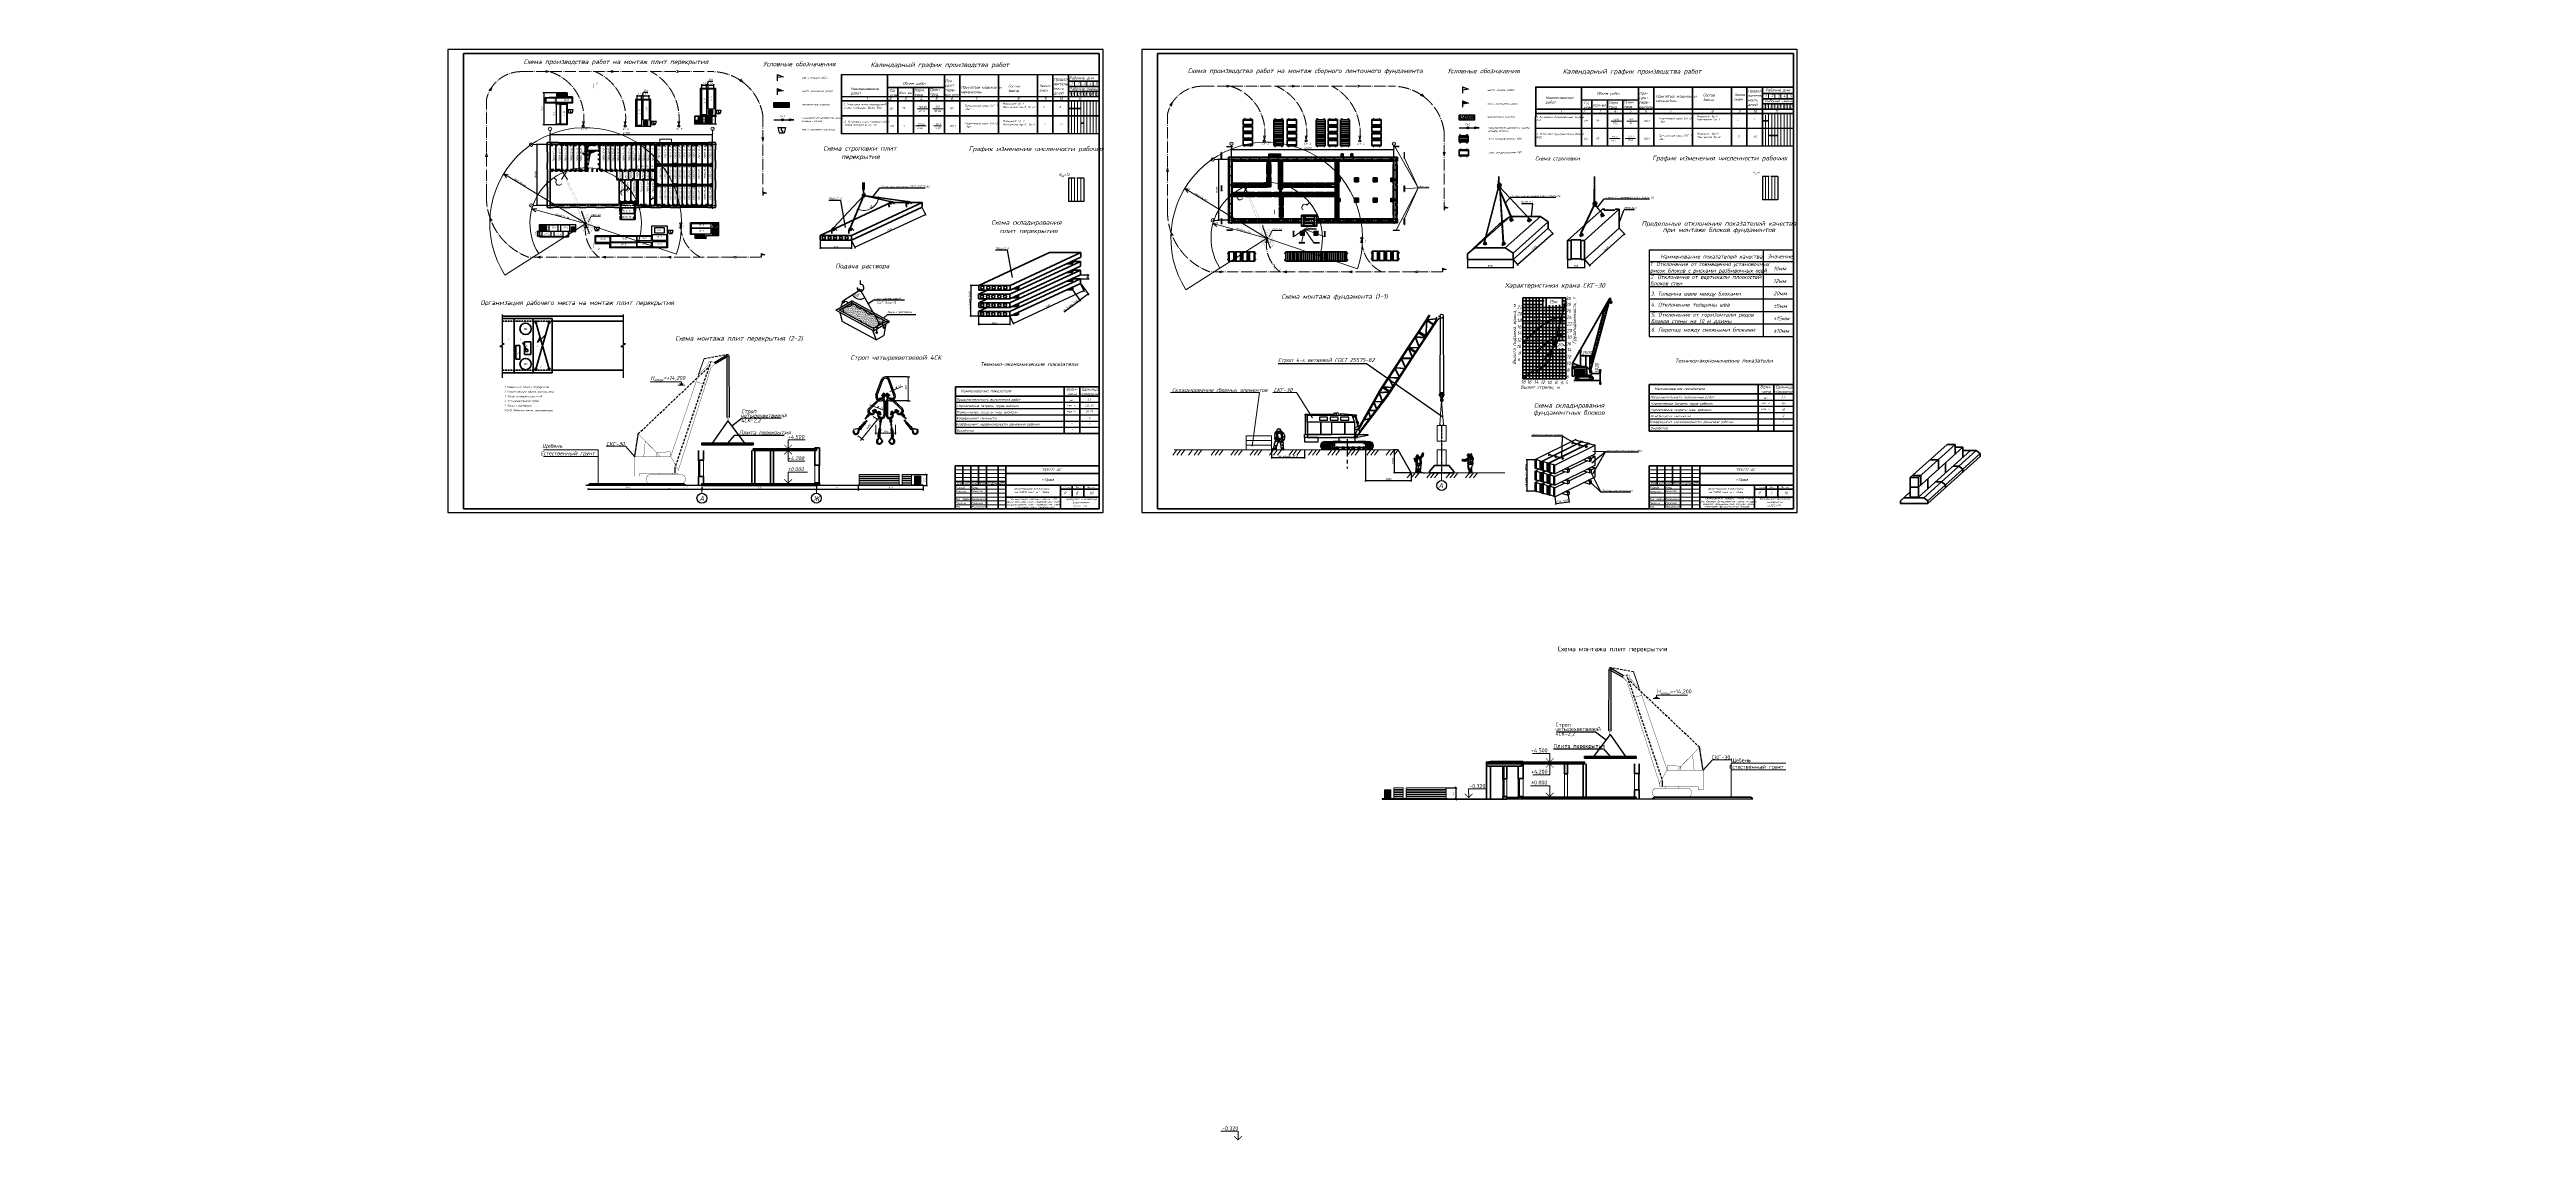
# Model space of a CAD drawing. Header units: millimetres. Extents: x 302528 to 620428, y -80391 to 59551.
import ezdxf
from ezdxf.enums import TextEntityAlignment as Align

# ---------------------------------------------------------------- set-up
doc = ezdxf.new("R2010")
doc.units = ezdxf.units.MM
doc.header["$MEASUREMENT"] = 0
for name, pattern in [('ACAD_ISO02W100', [15, 12, -3]), ('ACAD_ISO03W100', [30, 12, -18]), ('ACAD_ISO04W100', [30.5, 24, -3, 0.5, -3]), ('ACAD_ISO10W100', [18, 12, -3, 0, -3]), ('CENTER', [50.8, 31.75, -6.35, 6.35, -6.35]), ('CENTER2', [28.575, 19.05, -3.175, 3.175, -3.175]), ('DASHEDX2', [38.1, 25.4, -12.7]), ('ОСЬ1', [16, 10, -3, 0, -3])]:
    doc.linetypes.add(name, pattern=pattern)
for name, color, linetype, lineweight in [('0.1 mm ISO', 7, 'Continuous', 9), ('0.13', 7, 'Continuous', 13), ('0.3', 5, 'Continuous', 30), ('0.5', 7, 'Continuous', 50), ('0.5 mm ISO', 7, 'Continuous', 50), ('PV-1FAB', 112, 'Continuous', 15), ('RED', 1, 'Continuous', 40), ('Б основная', 106, 'Continuous', 40), ('водка', 7, 'Continuous', 50), ('Выносные', 250, 'Continuous', 15), ('Заливка', 183, 'Continuous', 9), ('контур', 90, 'Continuous', 30), ('Оси', 253, 'ACAD_ISO10W100', 9), ('Перегородки', 114, 'Continuous', 30), ('Плита', 30, 'Continuous', 50), ('Покрытие пола', 215, 'Continuous', 30), ('Пунктир', 215, 'ACAD_ISO02W100', 9), ('Размер', 7, 'Continuous', 30), ('Размеры', 252, 'Continuous', 9), ('С_ростверк', 152, 'Continuous', 50), ('Слой1', 7, 'Continuous', 20), ('Стена', 150, 'Continuous', 50), ('Текст', 251, 'Continuous', 9), ('Фундамент', 245, 'Continuous', 50), ('Эксковатор', 1, 'Continuous', 30), ('Экспликация', 7, 'Continuous', 15)]:
    doc.layers.add(name, color=color, linetype=linetype, lineweight=lineweight)
for name, color, linetype in [('1оси-мое', 1, 'CENTER2'), ('1текст-мое', 2, 'Continuous'), ('1формат-мое', 5, 'Continuous'), ('Layer1', 7, 'Continuous'), ('колонны', 7, 'Continuous'), ('Основная', 7, 'Continuous'), ('РАМКА', 7, 'Continuous'), ('Рамка и штамп', 194, 'Continuous'), ('сплошная тонкая', 2, 'Continuous'), ('Формат', 7, 'Continuous'), ('характеристики_крана', 7, 'Continuous'), ('ЦЕНТР', 7, 'ОСЬ1')]:
    doc.layers.add(name, color=color, linetype=linetype)
doc.layers.add('PDF _0', color=7, linetype='Continuous', true_color=0xffffff)
doc.styles.add('ISOCPEUR', font='isocpeur.ttf')
doc.styles.get("Standard").update_dxf_attribs({"font": 'isocpeui.ttf', "height": 300})
doc.styles.add('Италик', font='isocpeui.ttf')
doc.styles.add('мой', font='isocpeui.ttf', dxfattribs={"height": 250})
doc.dimstyles.new('1-100', dxfattribs={"dimscale": 100, "dimtxt": 3, "dimasz": 2.5, "dimexe": 1.25, "dimexo": 0.625, "dimtad": 1, "dimdec": 0, "dimrnd": 5, "dimtxsty": 'Standard', "dimblk": 'ARCHTICK', "dimcen": 2.5, "dimadec": 0, "dimazin": 0, "dimtfac": 1, "dimtdec": 0, "dimtmove": 1, "dimatfit": 2, "dimfxl": 1, "dimarcsym": 0})
doc.dimstyles.new('200 строй', dxfattribs={"dimtxt": 250, "dimasz": 250, "dimexe": 125, "dimexo": 63, "dimgap": 100, "dimtad": 1, "dimlfac": 0.002, "dimrnd": 0.1, "dimtxsty": 'мой', "dimblk": 'OBLIQUE', "dimcen": 2.5, "dimadec": 0, "dimazin": 0, "dimtfac": 1, "dimtmove": 0, "dimatfit": 3, "dimldrblk": 'OBLIQUE', "dimfxl": 1.25, "dimarcsym": 0})
doc.dimstyles.new('Засечки 1х100', dxfattribs={"dimscale": 100, "dimtxt": 2.5, "dimasz": 2.3, "dimexe": 1.5, "dimexo": 0.5, "dimgap": 0.5, "dimtad": 1, "dimdec": 0, "dimtxsty": 'ISOCPEUR', "dimblk": 'OBLIQUE', "dimcen": 2.3, "dimdle": 1.5, "dimclrt": 6, "dimaunit": 1, "dimadec": 3, "dimazin": 2, "dimtfac": 1, "dimtdec": 0, "dimtmove": 1, "dimatfit": 3, "dimfxl": 1, "dimlwd": 9, "dimlwe": 9, "dimarcsym": 0})
pattern_1 = [(50, (329625.8, -61958.12), (91.092334, -7.969543), [9.525, -104.775]), (355, (329625.8, -61958.12), (-17.621413, 95.52832), [7.62, -83.82]), (100.451, (329633.39, -61958.79), (73.47125, 87.558344), [8.095, -89.045]), (46.1842, (329625.8, -61932.72), (135.53952, -21.021164), [14.2875, -157.1625]), (96.6356, (329637.1, -61934.47), (118.70212, 123.71278), [12.1425, -133.5675]), (351.184, (329625.8, -61932.72), (118.7023, 123.71256), [11.43, -125.73]), (21, (329638.5, -61939.07), (75.80744, -51.13276), [9.525, -104.775]), (326, (329638.5, -61939.07), (30.901014, 92.093983), [7.62, -83.82]), (71.4514, (329644.82, -61943.33), (106.708245, 40.96143), [8.095, -89.045]), (37.5, (329625.802, -61958.122), (1.5443016, 42.2775194), [0, -82.804, 0, -85.09, 0, -84.1375]), (7.5, (329625.802, -61958.12), (33.409831, 50.090287), [0, -48.514, 0, -80.899, 0, -32.0675]), (327.5, (329597.48, -61958.122), (67.7952976, -2.864372), [0, -31.75, 0, -99.06, 0, -131.445]), (317.5, (329584.78, -61958.12), (74.06459, 12.713246), [0, -41.275, 0, -65.786, 0, -93.345])]
pattern_2 = [(140, (329625.8, -61958.12), (7.969543, 91.092334), [9.525, -104.775]), (85, (329625.8, -61958.12), (-95.52832, -17.621413), [7.62, -83.82]), (190.451, (329626.47, -61950.53), (-87.558344, 73.47125), [8.095, -89.045]), (136.1842, (329600.4, -61958.12), (21.021164, 135.53952), [14.2875, -157.1625]), (186.6356, (329602.15, -61946.83), (-123.71278, 118.70212), [12.1425, -133.5675]), (81.184, (329600.4, -61958.12), (-123.71256, 118.7023), [11.43, -125.73]), (111, (329606.75, -61945.42), (51.13276, 75.80744), [9.525, -104.775]), (56, (329606.75, -61945.42), (-92.093983, 30.901014), [7.62, -83.82]), (161.4514, (329611.01, -61939.105), (-40.96143, 106.708245), [8.095, -89.045]), (127.5, (329625.802, -61958.122), (-42.2775194, 1.5443016), [0, -82.804, 0, -85.09, 0, -84.1375]), (97.5, (329625.802, -61958.12), (-50.090287, 33.409831), [0, -48.514, 0, -80.899, 0, -32.0675]), (57.5, (329625.802, -61986.443), (2.864372, 67.7952976), [0, -31.75, 0, -99.06, 0, -131.445]), (47.5, (329625.8, -61999.143), (-12.713246, 74.06459), [0, -41.275, 0, -65.786, 0, -93.345])]
pattern_3 = [(359.292397, (329625.802, -61958.122), (29.0135645, 39.4465), [0, -38.608, 0, -43.18, 0, -41.275]), (329.292397, (329625.8, -61958.12), (79.658949, 28.522727), [0, -20.828, 0, -34.798, 0, -13.335]), (289.292397, (329601.253, -61938.8), (62.243081, -48.81095), [0, -12.7, 0, -45.72, 0, -59.69]), (279.292397, (329601.25, -61938.8), (73.786805, -29.70971), [0, -6.35, 0, -29.972, 0, -34.29])]
pattern_4 = [(37.5, (329625.802, -61958.122), (-1.600031, 48.941324), [0, -38.608, 0, -43.18, 0, -41.275]), (7.5, (329625.8, -61958.12), (44.952328, 71.68251), [0, -20.828, 0, -34.798, 0, -13.335]), (327.5, (329594.56, -61958.12), (79.099237, 0.143718), [0, -12.7, 0, -45.72, 0, -59.69]), (317.5, (329594.56, -61958.12), (76.355645, 22.292932), [0, -6.35, 0, -29.972, 0, -34.29])]

# ---------------------------------------------------------------- blocks, each defined once
blk = doc.blocks.new('A$C53EE5EC6')
at = {"lineweight": 15, "ltscale": 100}
for p, q in [((5843, 4121), (0, 0)), ((0, 0), (338, 523)), ((0, 0), (606, 142))]:
    blk.add_line(p, q, dxfattribs=at)
blk = doc.blocks.new('A$C1634580B')
at = {"lineweight": 15, "ltscale": 100}
for p, q in [((8396, 8989), (0, 0)), ((0, 0), (234, 577)), ((0, 0), (569, 253))]:
    blk.add_line(p, q, dxfattribs=at)
blk = doc.blocks.new('A$C43E45CD4')
at = {"lineweight": 15, "ltscale": 100}
blk.add_line((0, 0), (187, 433), dxfattribs=at)
blk.add_arc((319, 802), 392, 250.2924, 80.67119, dxfattribs=at)
blk = doc.blocks.new('_ArchTick')
at = {"color": 0, "const_width": 0.15}
blk.add_lwpolyline([(-0.5, -0.5), (0.5, 0.5)], dxfattribs=at)
blk = doc.blocks.new('_Oblique')
at = {"color": 0, "lineweight": -2}
blk.add_line((-0.5, -0.5), (0.5, 0.5), dxfattribs=at)
blk = doc.blocks.new('*D301')
at = {"color": 0, "lineweight": 9, "transparency": 16777216}
blk.add_arc((407046, 40819), 1898, 246.96989, 352.28671, dxfattribs=at)
at = {"layer": 'Defpoints', "color": 0, "lineweight": 9, "transparency": 16777216}
for p in [(407046, 40819), (407046, 40819), (407443, 38963), (412621, 40064), (405278, 36660)]:
    blk.add_point(p, dxfattribs=at)
at = {"color": 0, "lineweight": 9, "transparency": 16777216, "xscale": 229.9999999999998, "yscale": 229.9999999999998, "zscale": 229.9999999999998}
for p, rotation in [((406303, 39072), 156.9698896870665), ((408927, 40564), 82.28671234876228)]:
    blk.add_blockref('_Oblique', p, dxfattribs=dict(at, rotation=rotation))
at = {"color": 6, "lineweight": 35, "transparency": 16777216, "insert": (407898, 39321), "char_height": 250, "width": 475, "attachment_point": 5, "rotation": 29.6283, "style": 'Италик'}
blk.add_mtext('90', dxfattribs=at)
blk = doc.blocks.new('*D307')
at = {"color": 0, "lineweight": -2, "ltscale": 100, "transparency": 16777216}
for p, q in [((481659, -35170), (483126, -35170)), ((481659, -36601), (483126, -36601)), ((483001, -35170), (483001, -36601))]:
    blk.add_line(p, q, dxfattribs=at)
at = {"layer": 'Defpoints', "color": 0, "lineweight": 9, "ltscale": 100, "transparency": 16777216}
for p in [(481596, -35170), (481596, -36601), (483001, -36601)]:
    blk.add_point(p, dxfattribs=at)
at = {"color": 0, "lineweight": -2, "ltscale": 100, "transparency": 16777216, "xscale": 250, "yscale": 250, "zscale": 250}
for p, rotation in [((483001, -35170), 90), ((483001, -36601), 270)]:
    blk.add_blockref('_Oblique', p, dxfattribs=dict(at, rotation=rotation))
at = {"color": 0, "lineweight": 15, "ltscale": 100, "transparency": 16777216, "insert": (482751, -35886), "char_height": 250, "attachment_point": 5, "rotation": 90, "style": 'мой'}
blk.add_mtext('{\\fISOCPEUR|b0|i0|c204|p34;2,9}', dxfattribs=at)
blk = doc.blocks.new('1.5')
at = {"lineweight": 40, "ltscale": 100}
for p, q in [((275605, -619663), (275725, -619663)), ((275605, -619663), (275605, -620413)), ((275725, -620413), (275725, -619663)), ((275801, -619663), (275921, -619663)), ((275801, -619663), (275801, -620413)), ((275921, -620413), (275921, -619663)), ((275997, -619663), (276117, -619663)), ((275997, -619663), (275997, -620413)), ((276117, -620413), (276117, -619663)), ((276193, -619663), (276313, -619663)), ((276193, -619663), (276193, -620413)), ((276313, -620413), (276313, -619663)), ((275605, -620413), (275725, -620413)), ((275801, -620413), (275921, -620413)), ((275997, -620413), (276117, -620413)), ((276193, -620413), (276313, -620413))]:
    blk.add_line(p, q, dxfattribs=at)
blk = doc.blocks.new('1.2')
at = {"lineweight": 40, "ltscale": 100}
for p, q in [((276117, -618764), (275997, -618764)), ((275997, -618764), (275997, -619364)), ((275997, -619364), (276117, -619364)), ((276117, -619364), (276117, -618764)), ((276313, -618764), (276193, -618764)), ((276193, -618764), (276193, -619364)), ((276193, -619364), (276313, -619364)), ((276313, -619364), (276313, -618764))]:
    blk.add_line(p, q, dxfattribs=at)
blk = doc.blocks.new('1.9')
at = {"lineweight": 40, "ltscale": 100}
for p, q in [((275605, -618414), (275725, -618414)), ((275605, -618414), (275605, -619364)), ((275605, -619364), (275725, -619364)), ((275725, -619364), (275725, -618414)), ((275801, -618414), (275921, -618414)), ((275801, -618414), (275801, -619364)), ((275801, -619364), (275921, -619364)), ((275921, -619364), (275921, -618414))]:
    blk.add_line(p, q, dxfattribs=at)
blk = doc.blocks.new('*D334')
at = {"color": 0, "linetype": 'ByBlock', "lineweight": -2, "transparency": 16777216}
for p, q in [((405870, 34192), (414938, 38408)), ((414543, 39257), (414991, 38295)), ((405475, 35041), (405923, 34078))]:
    blk.add_line(p, q, dxfattribs=at)
at = {"layer": 'Defpoints', "color": 0, "linetype": 'ByBlock', "lineweight": 9, "transparency": 16777216}
for p in [(414517, 39314), (414938, 38408), (405449, 35098)]:
    blk.add_point(p, dxfattribs=at)
at = {"color": 0, "linetype": 'ByBlock', "lineweight": -2, "transparency": 16777216, "xscale": 250, "yscale": 250, "zscale": 250}
for p, rotation in [((414938, 38408), 24.93886490846336), ((405870, 34192), 204.9388649084634)]:
    blk.add_blockref('_ArchTick', p, dxfattribs=dict(at, rotation=rotation))
at = {"color": 0, "linetype": 'ByBlock', "lineweight": 9, "transparency": 16777216, "insert": (410334, 36451), "char_height": 250, "width": 84090.91, "attachment_point": 5, "rotation": 24.93886, "style": 'Италик'}
blk.add_mtext('{\\fISOCPEUR|b0|i0|c204|p34;\\H0.83333x;6600}', dxfattribs=at)
blk = doc.blocks.new('*D335')
at = {"color": 0, "linetype": 'ByBlock', "lineweight": -2, "transparency": 16777216}
for p, q in [((401449, 35035), (401449, 33973)), ((405449, 35035), (405449, 33973)), ((401449, 34098), (405449, 34098))]:
    blk.add_line(p, q, dxfattribs=at)
at = {"layer": 'Defpoints', "color": 0, "linetype": 'ByBlock', "lineweight": 9, "transparency": 16777216}
for p in [(401449, 35098), (405449, 35098), (405449, 34098)]:
    blk.add_point(p, dxfattribs=at)
at = {"color": 0, "linetype": 'ByBlock', "lineweight": -2, "transparency": 16777216, "xscale": 250, "yscale": 250, "zscale": 250, "rotation": 180}
blk.add_blockref('_ArchTick', (401449, 34098), dxfattribs=at)
at = {"color": 0, "linetype": 'ByBlock', "lineweight": -2, "transparency": 16777216, "xscale": 250, "yscale": 250, "zscale": 250}
blk.add_blockref('_ArchTick', (405449, 34098), dxfattribs=at)
at = {"color": 0, "linetype": 'ByBlock', "lineweight": 9, "transparency": 16777216, "insert": (403449, 34265), "char_height": 250, "attachment_point": 5, "style": 'Италик'}
blk.add_mtext('{\\fISOCPEUR|b0|i0|c204|p34;\\H0.83333x;1200}', dxfattribs=at)
blk = doc.blocks.new('*D336')
at = {"color": 0, "linetype": 'ByBlock', "lineweight": -2, "transparency": 16777216}
for p, q in [((421773, 25269), (421773, 24207)), ((421773, 24332), (425773, 24332)), ((425773, 25269), (425773, 24207))]:
    blk.add_line(p, q, dxfattribs=at)
at = {"layer": 'Defpoints', "color": 0, "linetype": 'ByBlock', "lineweight": 9, "transparency": 16777216}
for p in [(421773, 25332), (425773, 25332), (425773, 24332)]:
    blk.add_point(p, dxfattribs=at)
at = {"color": 0, "linetype": 'ByBlock', "lineweight": -2, "transparency": 16777216, "xscale": 250, "yscale": 250, "zscale": 250, "rotation": 180}
blk.add_blockref('_ArchTick', (421773, 24332), dxfattribs=at)
at = {"color": 0, "linetype": 'ByBlock', "lineweight": -2, "transparency": 16777216, "xscale": 250, "yscale": 250, "zscale": 250}
blk.add_blockref('_ArchTick', (425773, 24332), dxfattribs=at)
at = {"color": 0, "linetype": 'ByBlock', "lineweight": 9, "transparency": 16777216, "insert": (423773, 24498), "char_height": 250, "attachment_point": 5, "style": 'Италик'}
blk.add_mtext('{\\fISOCPEUR|b0|i0|c204|p34;\\H0.83333x;1200}', dxfattribs=at)
blk = doc.blocks.new('*D337')
at = {"color": 0, "linetype": 'ByBlock', "lineweight": -2, "transparency": 16777216}
for p, q in [((426194, 24425), (435262, 28641)), ((434867, 29492), (435315, 28528)), ((425799, 25275), (426247, 24312))]:
    blk.add_line(p, q, dxfattribs=at)
at = {"layer": 'Defpoints', "color": 0, "linetype": 'ByBlock', "lineweight": 9, "transparency": 16777216}
for p in [(434840, 29548), (435262, 28641), (425773, 25332)]:
    blk.add_point(p, dxfattribs=at)
at = {"color": 0, "linetype": 'ByBlock', "lineweight": -2, "transparency": 16777216, "xscale": 250, "yscale": 250, "zscale": 250}
for p, rotation in [((435262, 28641), 24.93886490846172), ((426194, 24425), 204.9388649084617)]:
    blk.add_blockref('_ArchTick', p, dxfattribs=dict(at, rotation=rotation))
at = {"color": 0, "linetype": 'ByBlock', "lineweight": 9, "transparency": 16777216, "insert": (430658, 26684), "char_height": 250, "attachment_point": 5, "rotation": 24.93886, "style": 'Италик'}
blk.add_mtext('{\\fISOCPEUR|b0|i0|c204|p34;\\H0.83333x;6600}', dxfattribs=at)
blk = doc.blocks.new('*D338')
at = {"color": 0, "linetype": 'ByBlock', "lineweight": -2, "transparency": 16777216}
for p, q in [((421743, 29294), (420681, 29302)), ((420773, 25340), (420806, 29301)), ((421710, 25332), (420648, 25341))]:
    blk.add_line(p, q, dxfattribs=at)
at = {"layer": 'Defpoints', "color": 0, "linetype": 'ByBlock', "lineweight": 9, "transparency": 16777216}
for p in [(420806, 29301), (421806, 29293), (421773, 25332)]:
    blk.add_point(p, dxfattribs=at)
at = {"color": 0, "linetype": 'ByBlock', "lineweight": -2, "transparency": 16777216, "xscale": 250, "yscale": 250, "zscale": 250}
for p, rotation in [((420806, 29301), 89.52205969684738), ((420773, 25340), 269.5220596968474)]:
    blk.add_blockref('_ArchTick', p, dxfattribs=dict(at, rotation=rotation))
at = {"color": 0, "linetype": 'ByBlock', "lineweight": 9, "transparency": 16777216, "insert": (420602, 27322), "char_height": 300, "attachment_point": 5, "rotation": 89.52206, "style": 'Италик'}
blk.add_mtext('{\\fISOCPEUR|b0|i0|c204|p34;\\H0.83333x;не более 2500}', dxfattribs=at)
blk = doc.blocks.new('*D340')
at = {"color": 0, "linetype": 'ByBlock', "lineweight": -2, "transparency": 16777216}
for p, q in [((434903, 30664), (435971, 30664)), ((434903, 30148), (435971, 30148)), ((435846, 30148), (435846, 30664))]:
    blk.add_line(p, q, dxfattribs=at)
at = {"layer": 'Defpoints', "color": 0, "linetype": 'ByBlock', "lineweight": 9, "transparency": 16777216}
for p in [(434840, 30664), (434840, 30148), (435846, 30664)]:
    blk.add_point(p, dxfattribs=at)
at = {"color": 0, "linetype": 'ByBlock', "lineweight": -2, "transparency": 16777216, "xscale": 250, "yscale": 250, "zscale": 250}
for p, rotation in [((435846, 30664), 90), ((435846, 30148), 270)]:
    blk.add_blockref('_ArchTick', p, dxfattribs=dict(at, rotation=rotation))
at = {"color": 0, "linetype": 'ByBlock', "lineweight": 9, "transparency": 16777216, "insert": (435659, 30406), "char_height": 300, "attachment_point": 5, "rotation": 90, "style": 'Италик'}
blk.add_mtext('{\\fISOCPEUR|b0|i0|c204|p34;\\H0.83333x;25}', dxfattribs=at)
blk = doc.blocks.new('*D341')
at = {"color": 0, "linetype": 'ByBlock', "lineweight": -2, "transparency": 16777216}
for p, q in [((433803, 28715), (434845, 27285)), ((434877, 29498), (435919, 28067)), ((432766, 25925), (434771, 27386)), ((435845, 28168), (434771, 27386))]:
    blk.add_line(p, q, dxfattribs=at)
at = {"layer": 'Defpoints', "color": 0, "linetype": 'ByBlock', "lineweight": 9, "transparency": 16777216}
for p in [(433766, 28766), (434840, 29548), (434771, 27386)]:
    blk.add_point(p, dxfattribs=at)
at = {"color": 0, "linetype": 'ByBlock', "lineweight": -2, "transparency": 16777216, "xscale": 250, "yscale": 250, "zscale": 250}
for p, rotation in [((434771, 27386), 216.0682541803765), ((435845, 28168), 36.06825418037658)]:
    blk.add_blockref('_ArchTick', p, dxfattribs=dict(at, rotation=rotation))
at = {"color": 0, "linetype": 'ByBlock', "lineweight": 9, "transparency": 16777216, "insert": (433525, 26710), "char_height": 300, "attachment_point": 5, "rotation": 36.06825, "style": 'Италик'}
blk.add_mtext('{\\fISOCPEUR|b0|i0|c204|p34;\\H0.83333x;не более 400}', dxfattribs=at)
blk = doc.blocks.new('*D342')
at = {"color": 0, "linetype": 'ByBlock', "lineweight": -2, "transparency": 16777216}
for p, q in [((493118, 6941), (492055, 6941)), ((492180, 2895), (492180, 6941)), ((493118, 2895), (492055, 2895))]:
    blk.add_line(p, q, dxfattribs=at)
at = {"layer": 'Defpoints', "color": 0, "linetype": 'ByBlock', "lineweight": 9, "transparency": 16777216}
for p in [(492180, 6941), (493180, 6941), (493180, 2895)]:
    blk.add_point(p, dxfattribs=at)
at = {"color": 0, "linetype": 'ByBlock', "lineweight": -2, "transparency": 16777216, "xscale": 250, "yscale": 250, "zscale": 250}
for p, rotation in [((492180, 6941), 90), ((492180, 2895), 270)]:
    blk.add_blockref('_ArchTick', p, dxfattribs=dict(at, rotation=rotation))
at = {"color": 0, "linetype": 'ByBlock', "lineweight": 9, "transparency": 16777216, "insert": (491982, 4918), "char_height": 250, "attachment_point": 5, "rotation": 90, "style": 'Италик'}
blk.add_mtext('{\\H0.83333x;не более 3-х ярусов}', dxfattribs=at)
blk = doc.blocks.new('*D343')
at = {"color": 0, "linetype": 'ByBlock', "lineweight": -2, "transparency": 16777216}
for p, q in [((495733, 2128), (495861, 1195)), ((495844, 1319), (497563, 1553)), ((497452, 2363), (497580, 1429))]:
    blk.add_line(p, q, dxfattribs=at)
at = {"layer": 'Defpoints', "color": 0, "linetype": 'ByBlock', "lineweight": 9, "transparency": 16777216}
for p in [(495725, 2190), (497444, 2425), (497563, 1553)]:
    blk.add_point(p, dxfattribs=at)
at = {"color": 0, "linetype": 'ByBlock', "lineweight": -2, "transparency": 16777216, "xscale": 250, "yscale": 250, "zscale": 250}
for p, rotation in [((495844, 1319), 187.7770104419431), ((497563, 1553), 7.777010441943106)]:
    blk.add_blockref('_ArchTick', p, dxfattribs=dict(at, rotation=rotation))
at = {"color": 0, "linetype": 'ByBlock', "lineweight": 9, "transparency": 16777216, "insert": (496678, 1622), "char_height": 300, "attachment_point": 5, "rotation": 7.77701, "style": 'Италик'}
blk.add_mtext('{\\H0.83333x;500-1000}', dxfattribs=at)
blk = doc.blocks.new('*D344')
at = {"color": 0, "linetype": 'ByBlock', "lineweight": -2, "transparency": 16777216}
for p, q in [((484510, 32549), (484510, 31487)), ((490366, 32549), (490366, 31487)), ((484510, 31612), (490366, 31612))]:
    blk.add_line(p, q, dxfattribs=at)
at = {"layer": 'Defpoints', "color": 0, "linetype": 'ByBlock', "lineweight": 9, "transparency": 16777216}
for p in [(484510, 32612), (490366, 32612), (490366, 31612)]:
    blk.add_point(p, dxfattribs=at)
at = {"color": 0, "linetype": 'ByBlock', "lineweight": -2, "transparency": 16777216, "xscale": 250, "yscale": 250, "zscale": 250, "rotation": 180}
blk.add_blockref('_ArchTick', (484510, 31612), dxfattribs=at)
at = {"color": 0, "linetype": 'ByBlock', "lineweight": -2, "transparency": 16777216, "xscale": 250, "yscale": 250, "zscale": 250}
blk.add_blockref('_ArchTick', (490366, 31612), dxfattribs=at)
at = {"color": 0, "linetype": 'ByBlock', "lineweight": 9, "transparency": 16777216, "insert": (487438, 31800), "char_height": 300, "attachment_point": 5, "style": 'Италик'}
blk.add_mtext('{\\fISOCPEUR|b0|i0|c204|p34;\\H0.83333x;1000}', dxfattribs=at)
blk = doc.blocks.new('*D345')
at = {"color": 0, "linetype": 'ByBlock', "lineweight": -2, "transparency": 16777216}
for p, q in [((490945, 31958), (495469, 35966)), ((494931, 36573), (495552, 35873)), ((490408, 32565), (491028, 31865))]:
    blk.add_line(p, q, dxfattribs=at)
at = {"layer": 'Defpoints', "color": 0, "linetype": 'ByBlock', "lineweight": 9, "transparency": 16777216}
for p in [(494890, 36620), (495469, 35966), (490366, 32612)]:
    blk.add_point(p, dxfattribs=at)
at = {"color": 0, "linetype": 'ByBlock', "lineweight": -2, "transparency": 16777216, "xscale": 250, "yscale": 250, "zscale": 250}
for p, rotation in [((495469, 35966), 41.5417763354136), ((490945, 31958), 221.5417763354136)]:
    blk.add_blockref('_ArchTick', p, dxfattribs=dict(at, rotation=rotation))
at = {"color": 0, "linetype": 'ByBlock', "lineweight": 9, "transparency": 16777216, "insert": (493083, 34103), "char_height": 300, "width": 73704.55, "attachment_point": 5, "rotation": 41.54178, "style": 'Италик'}
blk.add_mtext('{\\fISOCPEUR|b0|i0|c204|p34;\\H0.83333x;1200}', dxfattribs=at)
blk = doc.blocks.new('*D346')
at = {"color": 0, "linetype": 'ByBlock', "lineweight": -2, "transparency": 16777216}
for p, q in [((497359, 32549), (497359, 31487)), ((499516, 32549), (499516, 31487)), ((497359, 31612), (499516, 31612))]:
    blk.add_line(p, q, dxfattribs=at)
at = {"layer": 'Defpoints', "color": 0, "linetype": 'ByBlock', "lineweight": 9, "transparency": 16777216}
for p in [(497359, 32612), (499516, 32612), (499516, 31612)]:
    blk.add_point(p, dxfattribs=at)
at = {"color": 0, "linetype": 'ByBlock', "lineweight": -2, "transparency": 16777216, "xscale": 250, "yscale": 250, "zscale": 250, "rotation": 180}
blk.add_blockref('_ArchTick', (497359, 31612), dxfattribs=at)
at = {"color": 0, "linetype": 'ByBlock', "lineweight": -2, "transparency": 16777216, "xscale": 250, "yscale": 250, "zscale": 250}
blk.add_blockref('_ArchTick', (499516, 31612), dxfattribs=at)
at = {"color": 0, "linetype": 'ByBlock', "lineweight": 9, "transparency": 16777216, "insert": (498438, 31799), "char_height": 300, "attachment_point": 5, "style": 'Италик'}
blk.add_mtext('{\\fISOCPEUR|b0|i0|c204|p34;\\H0.83333x;600}', dxfattribs=at)
blk = doc.blocks.new('*D348')
at = {"color": 0, "linetype": 'ByBlock', "lineweight": -2, "transparency": 16777216}
for p, q in [((500185, 31869), (504651, 35895)), ((504024, 36591), (504735, 35802)), ((499558, 32565), (500269, 31776))]:
    blk.add_line(p, q, dxfattribs=at)
at = {"layer": 'Defpoints', "color": 0, "linetype": 'ByBlock', "lineweight": 9, "transparency": 16777216}
for p in [(503982, 36637), (504651, 35895), (499516, 32612)]:
    blk.add_point(p, dxfattribs=at)
at = {"color": 0, "linetype": 'ByBlock', "lineweight": -2, "transparency": 16777216, "xscale": 250, "yscale": 250, "zscale": 250}
for p, rotation in [((504651, 35895), 42.03102387549054), ((500185, 31869), 222.0310238754906)]:
    blk.add_blockref('_ArchTick', p, dxfattribs=dict(at, rotation=rotation))
at = {"color": 0, "linetype": 'ByBlock', "lineweight": 9, "transparency": 16777216, "insert": (502293, 34021), "char_height": 300, "attachment_point": 5, "rotation": 42.03102, "style": 'Италик'}
blk.add_mtext('{\\fISOCPEUR|b0|i0|c204|p34;\\H0.83333x;2400}', dxfattribs=at)
blk = doc.blocks.new('*D349')
at = {"color": 0, "linetype": 'ByBlock', "lineweight": -2, "transparency": 16777216}
for p, q in [((459371, 8131), (459371, 7077)), ((459371, 7202), (463586, 7202)), ((463586, 8131), (463586, 7077))]:
    blk.add_line(p, q, dxfattribs=at)
at = {"layer": 'Defpoints', "color": 0, "linetype": 'ByBlock', "lineweight": 9, "transparency": 16777216}
for p in [(459371, 8193), (463586, 8193), (463586, 7202)]:
    blk.add_point(p, dxfattribs=at)
at = {"color": 0, "linetype": 'ByBlock', "lineweight": -2, "transparency": 16777216, "xscale": 250, "yscale": 250, "zscale": 250, "rotation": 180}
blk.add_blockref('_ArchTick', (459371, 7202), dxfattribs=at)
at = {"color": 0, "linetype": 'ByBlock', "lineweight": -2, "transparency": 16777216, "xscale": 250, "yscale": 250, "zscale": 250}
blk.add_blockref('_ArchTick', (463586, 7202), dxfattribs=at)
at = {"color": 0, "linetype": 'ByBlock', "lineweight": 9, "transparency": 16777216, "insert": (461478, 7390), "char_height": 300, "width": 317899.44, "attachment_point": 5, "style": 'Италик'}
blk.add_mtext('{\\H0.83333x;не менее 2000}', dxfattribs=at)
blk = doc.blocks.new('*D350')
at = {"color": 0, "linetype": 'ByBlock', "lineweight": -2, "transparency": 16777216}
for p, q in [((475543, 8193), (475018, 8193)), ((475143, 5255), (475143, 8193)), ((477243, 5255), (475018, 5255))]:
    blk.add_line(p, q, dxfattribs=at)
at = {"layer": 'Defpoints', "color": 0, "linetype": 'ByBlock', "lineweight": 9, "transparency": 16777216}
for p in [(475143, 8193), (475605, 8193), (477306, 5255)]:
    blk.add_point(p, dxfattribs=at)
at = {"color": 0, "linetype": 'ByBlock', "lineweight": -2, "transparency": 16777216, "xscale": 250, "yscale": 250, "zscale": 250}
for p, rotation in [((475143, 8193), 90), ((475143, 5255), 270)]:
    blk.add_blockref('_ArchTick', p, dxfattribs=dict(at, rotation=rotation))
at = {"color": 0, "linetype": 'ByBlock', "lineweight": 9, "transparency": 16777216, "insert": (474955, 6724), "char_height": 300, "attachment_point": 5, "rotation": 90, "style": 'Италик'}
blk.add_mtext('{\\H0.83333x;1800}', dxfattribs=at)
blk = doc.blocks.new('*D351')
at = {"color": 0, "linetype": 'ByBlock', "lineweight": -2, "transparency": 16777216}
for p, q in [((471404, 8131), (471404, 4149)), ((471404, 4274), (477306, 4274)), ((477306, 5193), (477306, 4149))]:
    blk.add_line(p, q, dxfattribs=at)
at = {"layer": 'Defpoints', "color": 0, "linetype": 'ByBlock', "lineweight": 9, "transparency": 16777216}
for p in [(471404, 8193), (477306, 5255), (477306, 4274)]:
    blk.add_point(p, dxfattribs=at)
at = {"color": 0, "linetype": 'ByBlock', "lineweight": -2, "transparency": 16777216, "xscale": 250, "yscale": 250, "zscale": 250, "rotation": 180}
blk.add_blockref('_ArchTick', (471404, 4274), dxfattribs=at)
at = {"color": 0, "linetype": 'ByBlock', "lineweight": -2, "transparency": 16777216, "xscale": 250, "yscale": 250, "zscale": 250}
blk.add_blockref('_ArchTick', (477306, 4274), dxfattribs=at)
at = {"color": 0, "linetype": 'ByBlock', "lineweight": 9, "transparency": 16777216, "insert": (474355, 4462), "char_height": 300, "attachment_point": 5, "style": 'Италик'}
blk.add_mtext('{\\H0.83333x;2000}', dxfattribs=at)
blk = doc.blocks.new('*D352')
at = {"color": 0, "linetype": 'ByBlock', "lineweight": -2, "transparency": 16777216}
for p, q in [((453759, 45444), (452413, 45444)), ((452538, 45444), (452538, 37644)), ((453759, 37644), (452413, 37644))]:
    blk.add_line(p, q, dxfattribs=at)
at = {"layer": 'Defpoints', "color": 0, "linetype": 'ByBlock', "lineweight": 9, "transparency": 16777216}
for p in [(453821, 45444), (452538, 37644), (453821, 37644)]:
    blk.add_point(p, dxfattribs=at)
at = {"color": 0, "linetype": 'ByBlock', "lineweight": -2, "transparency": 16777216, "xscale": 250, "yscale": 250, "zscale": 250}
for p, rotation in [((452538, 45444), 90), ((452538, 37644), 270)]:
    blk.add_blockref('_ArchTick', p, dxfattribs=dict(at, rotation=rotation))
at = {"color": 0, "linetype": 'ByBlock', "lineweight": 9, "transparency": 16777216, "insert": (452350, 41544), "char_height": 300, "attachment_point": 5, "rotation": 90, "style": 'Италик'}
blk.add_mtext('{\\H0.83333x;15600}', dxfattribs=at)
blk = doc.blocks.new('*D353')
at = {"color": 0, "linetype": 'ByBlock', "lineweight": -2, "transparency": 16777216}
for p, q in [((454221, 45806), (454221, 46869)), ((454221, 46744), (475071, 46744)), ((475071, 45806), (475071, 46869))]:
    blk.add_line(p, q, dxfattribs=at)
at = {"layer": 'Defpoints', "color": 0, "linetype": 'ByBlock', "lineweight": 9, "transparency": 16777216}
for p in [(454221, 45744), (475071, 46744), (475071, 45744)]:
    blk.add_point(p, dxfattribs=at)
at = {"color": 0, "linetype": 'ByBlock', "lineweight": -2, "transparency": 16777216, "xscale": 250, "yscale": 250, "zscale": 250, "rotation": 180}
blk.add_blockref('_ArchTick', (454221, 46744), dxfattribs=at)
at = {"color": 0, "linetype": 'ByBlock', "lineweight": -2, "transparency": 16777216, "xscale": 250, "yscale": 250, "zscale": 250}
blk.add_blockref('_ArchTick', (475071, 46744), dxfattribs=at)
at = {"color": 0, "linetype": 'ByBlock', "lineweight": 9, "transparency": 16777216, "insert": (463996, 46933), "char_height": 300, "attachment_point": 5, "style": 'Италик'}
blk.add_mtext('{\\H0.83333x;41700}', dxfattribs=at)
blk = doc.blocks.new('*D359')
at = {"color": 0, "linetype": 'ByBlock', "lineweight": -2, "transparency": 16777216}
for p, q in [((366310, 47356), (364964, 47356)), ((365089, 47356), (365089, 39556)), ((366310, 39556), (364964, 39556))]:
    blk.add_line(p, q, dxfattribs=at)
at = {"layer": 'Defpoints', "color": 0, "linetype": 'ByBlock', "lineweight": 9, "transparency": 16777216}
for p in [(366372, 47356), (365089, 39556), (366372, 39556)]:
    blk.add_point(p, dxfattribs=at)
at = {"color": 0, "linetype": 'ByBlock', "lineweight": -2, "transparency": 16777216, "xscale": 250, "yscale": 250, "zscale": 250}
for p, rotation in [((365089, 47356), 90), ((365089, 39556), 270)]:
    blk.add_blockref('_ArchTick', p, dxfattribs=dict(at, rotation=rotation))
at = {"color": 0, "linetype": 'ByBlock', "lineweight": 9, "transparency": 16777216, "insert": (364901, 43456), "char_height": 300, "attachment_point": 5, "rotation": 90, "style": 'Италик'}
blk.add_mtext('{\\H0.83333x;15600}', dxfattribs=at)
blk = doc.blocks.new('*D360')
at = {"color": 0, "linetype": 'ByBlock', "lineweight": -2, "transparency": 16777216}
for p, q in [((366772, 47718), (366772, 48781)), ((366772, 48656), (387622, 48656)), ((387622, 47718), (387622, 48781))]:
    blk.add_line(p, q, dxfattribs=at)
at = {"layer": 'Defpoints', "color": 0, "linetype": 'ByBlock', "lineweight": 9, "transparency": 16777216}
for p in [(387622, 48656), (366772, 47656), (387622, 47656)]:
    blk.add_point(p, dxfattribs=at)
at = {"color": 0, "linetype": 'ByBlock', "lineweight": -2, "transparency": 16777216, "xscale": 250, "yscale": 250, "zscale": 250, "rotation": 180}
blk.add_blockref('_ArchTick', (366772, 48656), dxfattribs=at)
at = {"color": 0, "linetype": 'ByBlock', "lineweight": -2, "transparency": 16777216, "xscale": 250, "yscale": 250, "zscale": 250}
blk.add_blockref('_ArchTick', (387622, 48656), dxfattribs=at)
at = {"color": 0, "linetype": 'ByBlock', "lineweight": 9, "transparency": 16777216, "insert": (376547, 48845), "char_height": 300, "attachment_point": 5, "style": 'Италик'}
blk.add_mtext('{\\H0.83333x;41700}', dxfattribs=at)
blk = doc.blocks.new('*D361')
at = {"color": 0, "lineweight": -2, "transparency": 16777216}
for p, q in [((365654, 36208), (365091, 36208)), ((365654, 35613), (365091, 35613)), ((365216, 35613), (365216, 36208))]:
    blk.add_line(p, q, dxfattribs=at)
at = {"layer": 'Defpoints', "color": 0, "lineweight": 9, "transparency": 16777216}
for p in [(365216, 36208), (365716, 36208), (365716, 35613)]:
    blk.add_point(p, dxfattribs=at)
at = {"color": 0, "lineweight": -2, "transparency": 16777216, "xscale": 250, "yscale": 250, "zscale": 250}
for p, rotation in [((365216, 36208), 90), ((365216, 35613), 270)]:
    blk.add_blockref('_ArchTick', p, dxfattribs=dict(at, rotation=rotation))
at = {"color": 0, "lineweight": 9, "transparency": 16777216, "insert": (365004, 35910), "char_height": 300, "attachment_point": 5, "rotation": 90, "style": 'Италик'}
blk.add_mtext('{\\H0.83333x;1,2}', dxfattribs=at)
blk = doc.blocks.new('*D362')
at = {"color": 0, "lineweight": -2, "transparency": 16777216}
for p, q in [((367601, 54021), (365833, 54021)), ((365958, 54021), (365958, 49879)), ((367989, 49879), (365833, 49879))]:
    blk.add_line(p, q, dxfattribs=at)
at = {"layer": 'Defpoints', "color": 0, "lineweight": 9, "transparency": 16777216}
for p in [(367664, 54021), (365958, 49879), (368051, 49879)]:
    blk.add_point(p, dxfattribs=at)
at = {"color": 0, "lineweight": -2, "transparency": 16777216, "xscale": 250, "yscale": 250, "zscale": 250}
for p, rotation in [((365958, 54021), 90), ((365958, 49879), 270)]:
    blk.add_blockref('_ArchTick', p, dxfattribs=dict(at, rotation=rotation))
at = {"color": 0, "lineweight": 9, "transparency": 16777216, "insert": (365746, 51950), "char_height": 300, "attachment_point": 5, "rotation": 90, "style": 'Италик'}
blk.add_mtext('{\\H0.83333x;8,3}', dxfattribs=at)
blk = doc.blocks.new('*D363')
at = {"color": 0, "lineweight": -2, "transparency": 16777216}
for p, q in [((367989, 52541), (367445, 52541)), ((367570, 52541), (367570, 49968)), ((367989, 49968), (367445, 49968))]:
    blk.add_line(p, q, dxfattribs=at)
at = {"layer": 'Defpoints', "color": 0, "lineweight": 9, "transparency": 16777216}
for p in [(368051, 52541), (367570, 49968), (368051, 49968)]:
    blk.add_point(p, dxfattribs=at)
at = {"color": 0, "lineweight": -2, "transparency": 16777216, "xscale": 250, "yscale": 250, "zscale": 250}
for p, rotation in [((367570, 52541), 90), ((367570, 49968), 270)]:
    blk.add_blockref('_ArchTick', p, dxfattribs=dict(at, rotation=rotation))
at = {"color": 0, "lineweight": 9, "transparency": 16777216, "insert": (367357, 51255), "char_height": 300, "attachment_point": 5, "rotation": 90, "style": 'Италик'}
blk.add_mtext('{\\H0.83333x;5,1}', dxfattribs=at)
blk = doc.blocks.new('*D364')
at = {"color": 0, "lineweight": -2, "transparency": 16777216}
for p, q in [((369520, 53353), (367445, 53353)), ((369520, 52758), (367445, 52758)), ((367570, 52758), (367570, 53353))]:
    blk.add_line(p, q, dxfattribs=at)
at = {"layer": 'Defpoints', "color": 0, "lineweight": 9, "transparency": 16777216}
for p in [(367570, 53353), (369583, 53353), (369583, 52758)]:
    blk.add_point(p, dxfattribs=at)
at = {"color": 0, "lineweight": -2, "transparency": 16777216, "xscale": 250, "yscale": 250, "zscale": 250}
for p, rotation in [((367570, 53353), 90), ((367570, 52758), 270)]:
    blk.add_blockref('_ArchTick', p, dxfattribs=dict(at, rotation=rotation))
at = {"color": 0, "lineweight": 9, "transparency": 16777216, "insert": (367357, 53056), "char_height": 300, "attachment_point": 5, "rotation": 90, "style": 'Италик'}
blk.add_mtext('{\\H0.83333x;1,2}', dxfattribs=at)
blk = doc.blocks.new('*D365')
at = {"color": 0, "lineweight": -2, "transparency": 16777216}
for p, q in [((387593, 51010), (388136, 51010)), ((388011, 50003), (388011, 51010)), ((387593, 50003), (388136, 50003))]:
    blk.add_line(p, q, dxfattribs=at)
at = {"layer": 'Defpoints', "color": 0, "lineweight": 9, "transparency": 16777216}
for p in [(387530, 51010), (388011, 51010), (387530, 50003)]:
    blk.add_point(p, dxfattribs=at)
at = {"color": 0, "lineweight": -2, "transparency": 16777216, "xscale": 250, "yscale": 250, "zscale": 250}
for p, rotation in [((388011, 51010), 90), ((388011, 50003), 270)]:
    blk.add_blockref('_ArchTick', p, dxfattribs=dict(at, rotation=rotation))
at = {"color": 0, "lineweight": 9, "transparency": 16777216, "insert": (387824, 50506), "char_height": 300, "attachment_point": 5, "rotation": 90, "style": 'Италик'}
blk.add_mtext('{\\H0.83333x;2}', dxfattribs=at)
blk = doc.blocks.new('*D366')
at = {"color": 0, "lineweight": -2, "transparency": 16777216}
for p, q in [((386256, 54555), (386256, 55118)), ((386256, 54993), (386851, 54993)), ((386851, 54555), (386851, 55118))]:
    blk.add_line(p, q, dxfattribs=at)
at = {"layer": 'Defpoints', "color": 0, "lineweight": 9, "transparency": 16777216}
for p in [(386256, 54493), (386851, 54993), (386851, 54493)]:
    blk.add_point(p, dxfattribs=at)
at = {"color": 0, "lineweight": -2, "transparency": 16777216, "xscale": 250, "yscale": 250, "zscale": 250, "rotation": 180}
blk.add_blockref('_ArchTick', (386256, 54993), dxfattribs=at)
at = {"color": 0, "lineweight": -2, "transparency": 16777216, "xscale": 250, "yscale": 250, "zscale": 250}
blk.add_blockref('_ArchTick', (386851, 54993), dxfattribs=at)
at = {"color": 0, "lineweight": 9, "transparency": 16777216, "insert": (386553, 55205), "char_height": 300, "attachment_point": 5, "style": 'Италик'}
blk.add_mtext('{\\H0.83333x;1,2}', dxfattribs=at)
blk = doc.blocks.new('*D367')
at = {"color": 0, "lineweight": -2, "transparency": 16777216}
for p, q in [((386851, 54555), (386851, 55118)), ((386851, 54993), (387054, 54993)), ((386952, 54993), (387095, 55479)), ((387054, 54555), (387054, 55118)), ((387095, 55479), (387639, 55479))]:
    blk.add_line(p, q, dxfattribs=at)
at = {"layer": 'Defpoints', "color": 0, "lineweight": 9, "transparency": 16777216}
for p in [(386851, 54493), (387054, 54993), (387054, 54493)]:
    blk.add_point(p, dxfattribs=at)
at = {"color": 0, "lineweight": -2, "transparency": 16777216, "xscale": 250, "yscale": 250, "zscale": 250, "rotation": 180}
blk.add_blockref('_ArchTick', (386851, 54993), dxfattribs=at)
at = {"color": 0, "lineweight": -2, "transparency": 16777216, "xscale": 250, "yscale": 250, "zscale": 250}
blk.add_blockref('_ArchTick', (387054, 54993), dxfattribs=at)
at = {"color": 0, "lineweight": 9, "transparency": 16777216, "insert": (387367, 55691), "char_height": 300, "attachment_point": 5, "style": 'Италик'}
blk.add_mtext('{\\H0.83333x;0,4}', dxfattribs=at)
blk = doc.blocks.new('*D368')
at = {"color": 0, "lineweight": -2, "transparency": 16777216}
for p, q in [((387054, 54555), (387054, 55118)), ((387054, 54993), (387799, 54993)), ((387799, 54555), (387799, 55118))]:
    blk.add_line(p, q, dxfattribs=at)
at = {"layer": 'Defpoints', "color": 0, "lineweight": 9, "transparency": 16777216}
for p in [(387054, 54493), (387799, 54993), (387799, 54493)]:
    blk.add_point(p, dxfattribs=at)
at = {"color": 0, "lineweight": -2, "transparency": 16777216, "xscale": 250, "yscale": 250, "zscale": 250, "rotation": 180}
blk.add_blockref('_ArchTick', (387054, 54993), dxfattribs=at)
at = {"color": 0, "lineweight": -2, "transparency": 16777216, "xscale": 250, "yscale": 250, "zscale": 250}
blk.add_blockref('_ArchTick', (387799, 54993), dxfattribs=at)
at = {"color": 0, "lineweight": 9, "transparency": 16777216, "insert": (387427, 55205), "char_height": 300, "attachment_point": 5, "style": 'Италик'}
blk.add_mtext('{\\H0.83333x;1,5}', dxfattribs=at)
blk = doc.blocks.new('*D372')
at = {"color": 0, "lineweight": -2, "transparency": 16777216}
for p, q in [((377929, 53158), (377929, 53720)), ((377929, 53595), (378524, 53595)), ((378524, 53158), (378524, 53720))]:
    blk.add_line(p, q, dxfattribs=at)
at = {"layer": 'Defpoints', "color": 0, "lineweight": 9, "transparency": 16777216}
for p in [(377929, 53095), (378524, 53595), (378524, 53095)]:
    blk.add_point(p, dxfattribs=at)
at = {"color": 0, "lineweight": -2, "transparency": 16777216, "xscale": 250, "yscale": 250, "zscale": 250, "rotation": 180}
blk.add_blockref('_ArchTick', (377929, 53595), dxfattribs=at)
at = {"color": 0, "lineweight": -2, "transparency": 16777216, "xscale": 250, "yscale": 250, "zscale": 250}
blk.add_blockref('_ArchTick', (378524, 53595), dxfattribs=at)
at = {"color": 0, "lineweight": 9, "transparency": 16777216, "insert": (378227, 53808), "char_height": 300, "attachment_point": 5, "style": 'Италик'}
blk.add_mtext('{\\H0.83333x;1,2}', dxfattribs=at)
blk = doc.blocks.new('*D373')
at = {"color": 0, "lineweight": -2, "transparency": 16777216}
for p, q in [((378626, 53595), (378768, 54081)), ((378768, 54081), (379313, 54081)), ((378524, 53158), (378524, 53720)), ((378524, 53595), (378728, 53595)), ((378728, 53158), (378728, 53720))]:
    blk.add_line(p, q, dxfattribs=at)
at = {"layer": 'Defpoints', "color": 0, "lineweight": 9, "transparency": 16777216}
for p in [(378524, 53095), (378728, 53595), (378728, 53095)]:
    blk.add_point(p, dxfattribs=at)
at = {"color": 0, "lineweight": -2, "transparency": 16777216, "xscale": 250, "yscale": 250, "zscale": 250, "rotation": 180}
blk.add_blockref('_ArchTick', (378524, 53595), dxfattribs=at)
at = {"color": 0, "lineweight": -2, "transparency": 16777216, "xscale": 250, "yscale": 250, "zscale": 250}
blk.add_blockref('_ArchTick', (378728, 53595), dxfattribs=at)
at = {"color": 0, "lineweight": 9, "transparency": 16777216, "insert": (379040, 54293), "char_height": 300, "attachment_point": 5, "style": 'Италик'}
blk.add_mtext('{\\H0.83333x;0,4}', dxfattribs=at)
blk = doc.blocks.new('*D374')
at = {"color": 0, "lineweight": -2, "transparency": 16777216}
for p, q in [((378728, 53158), (378728, 53720)), ((378728, 53595), (379473, 53595)), ((379473, 53158), (379473, 53720))]:
    blk.add_line(p, q, dxfattribs=at)
at = {"layer": 'Defpoints', "color": 0, "lineweight": 9, "transparency": 16777216}
for p in [(378728, 53095), (379473, 53595), (379473, 53095)]:
    blk.add_point(p, dxfattribs=at)
at = {"color": 0, "lineweight": -2, "transparency": 16777216, "xscale": 250, "yscale": 250, "zscale": 250, "rotation": 180}
blk.add_blockref('_ArchTick', (378728, 53595), dxfattribs=at)
at = {"color": 0, "lineweight": -2, "transparency": 16777216, "xscale": 250, "yscale": 250, "zscale": 250}
blk.add_blockref('_ArchTick', (379473, 53595), dxfattribs=at)
at = {"color": 0, "lineweight": 9, "transparency": 16777216, "insert": (379100, 53808), "char_height": 300, "attachment_point": 5, "style": 'Италик'}
blk.add_mtext('{\\H0.83333x;1,5}', dxfattribs=at)
blk = doc.blocks.new('*D379')
at = {"color": 0, "lineweight": -2, "transparency": 16777216}
for p, q in [((413204, 5059), (415207, 5059)), ((414701, 3628), (415207, 3628)), ((415082, 5059), (415082, 3628))]:
    blk.add_line(p, q, dxfattribs=at)
at = {"layer": 'Defpoints', "color": 0, "lineweight": 9, "transparency": 16777216}
for p in [(413141, 5059), (414638, 3628), (415082, 3628)]:
    blk.add_point(p, dxfattribs=at)
at = {"color": 0, "lineweight": -2, "transparency": 16777216, "xscale": 250, "yscale": 250, "zscale": 250}
for p, rotation in [((415082, 5059), 90), ((415082, 3628), 270)]:
    blk.add_blockref('_ArchTick', p, dxfattribs=dict(at, rotation=rotation))
at = {"color": 0, "lineweight": 9, "transparency": 16777216, "insert": (414869, 4344), "char_height": 300, "attachment_point": 5, "rotation": 90, "style": 'Италик'}
blk.add_mtext('{\\fISOCPEUR|b0|i0|c204|p34;\\H0.83333x;2,9}', dxfattribs=at)
blk = doc.blocks.new('*D380')
at = {"color": 0, "lineweight": -2, "transparency": 16777216}
for p, q in [((406306, 3566), (406306, 3003)), ((414638, 3566), (414638, 3003)), ((414638, 3128), (406306, 3128))]:
    blk.add_line(p, q, dxfattribs=at)
at = {"layer": 'Defpoints', "color": 0, "lineweight": 9, "transparency": 16777216}
for p in [(406306, 3628), (414638, 3628), (406306, 3128)]:
    blk.add_point(p, dxfattribs=at)
at = {"color": 0, "lineweight": -2, "transparency": 16777216, "xscale": 250, "yscale": 250, "zscale": 250, "rotation": 180}
blk.add_blockref('_ArchTick', (406306, 3128), dxfattribs=at)
at = {"color": 0, "lineweight": -2, "transparency": 16777216, "xscale": 250, "yscale": 250, "zscale": 250}
blk.add_blockref('_ArchTick', (414638, 3128), dxfattribs=at)
at = {"color": 0, "lineweight": 9, "transparency": 16777216, "insert": (410472, 3341), "char_height": 300, "attachment_point": 5, "style": 'Италик'}
blk.add_mtext('{\\fISOCPEUR|b0|i0|c204|p34;\\H0.83333x;8,3}', dxfattribs=at)
blk = doc.blocks.new('*D381')
at = {"color": 0, "lineweight": -2, "transparency": 16777216}
for p, q in [((400946, 3566), (400946, 3003)), ((406306, 3566), (406306, 3003)), ((406306, 3128), (400946, 3128))]:
    blk.add_line(p, q, dxfattribs=at)
at = {"layer": 'Defpoints', "color": 0, "lineweight": 9, "transparency": 16777216}
for p in [(400946, 3628), (406306, 3628), (400946, 3128)]:
    blk.add_point(p, dxfattribs=at)
at = {"color": 0, "lineweight": -2, "transparency": 16777216, "xscale": 250, "yscale": 250, "zscale": 250, "rotation": 180}
blk.add_blockref('_ArchTick', (400946, 3128), dxfattribs=at)
at = {"color": 0, "lineweight": -2, "transparency": 16777216, "xscale": 250, "yscale": 250, "zscale": 250}
blk.add_blockref('_ArchTick', (406306, 3128), dxfattribs=at)
at = {"color": 0, "lineweight": 9, "transparency": 16777216, "insert": (403626, 3316), "char_height": 300, "attachment_point": 5, "style": 'Италик'}
blk.add_mtext('{\\fISOCPEUR|b0|i0|c204|p34;\\H0.83333x;5}', dxfattribs=at)
blk = doc.blocks.new('*D382')
at = {"color": 0, "lineweight": -2, "transparency": 16777216}
for p, q in [((386253, 3441), (386253, 3003)), ((400953, 3566), (400953, 3003)), ((400953, 3128), (386253, 3128))]:
    blk.add_line(p, q, dxfattribs=at)
at = {"layer": 'Defpoints', "color": 0, "lineweight": 9, "transparency": 16777216}
for p in [(386253, 3503), (400953, 3628), (386253, 3128)]:
    blk.add_point(p, dxfattribs=at)
at = {"color": 0, "lineweight": -2, "transparency": 16777216, "xscale": 250, "yscale": 250, "zscale": 250, "rotation": 180}
blk.add_blockref('_ArchTick', (386253, 3128), dxfattribs=at)
at = {"color": 0, "lineweight": -2, "transparency": 16777216, "xscale": 250, "yscale": 250, "zscale": 250}
blk.add_blockref('_ArchTick', (400953, 3128), dxfattribs=at)
at = {"color": 0, "lineweight": 9, "transparency": 16777216, "insert": (393603, 3341), "char_height": 300, "attachment_point": 5, "style": 'Италик'}
blk.add_mtext('{\\fISOCPEUR|b0|i0|c204|p34;\\H0.83333x;15,6}', dxfattribs=at)
blk = doc.blocks.new('*D383')
at = {"color": 0, "lineweight": -2, "transparency": 16777216}
for p, q in [((382053, 3191), (382053, 3253)), ((386253, 3191), (386253, 3253)), ((386253, 3128), (382053, 3128))]:
    blk.add_line(p, q, dxfattribs=at)
at = {"layer": 'Defpoints', "color": 0, "lineweight": 9, "transparency": 16777216}
for p in [(382053, 3128), (382053, 3128), (386253, 3128)]:
    blk.add_point(p, dxfattribs=at)
at = {"color": 0, "lineweight": -2, "transparency": 16777216, "xscale": 250, "yscale": 250, "zscale": 250, "rotation": 180}
blk.add_blockref('_ArchTick', (382053, 3128), dxfattribs=at)
at = {"color": 0, "lineweight": -2, "transparency": 16777216, "xscale": 250, "yscale": 250, "zscale": 250}
blk.add_blockref('_ArchTick', (386253, 3128), dxfattribs=at)
at = {"color": 0, "lineweight": 9, "transparency": 16777216, "insert": (384153, 3341), "char_height": 300, "attachment_point": 5, "style": 'Италик'}
blk.add_mtext('{\\fISOCPEUR|b0|i0|c204|p34;\\H0.83333x;4,2}', dxfattribs=at)
blk = doc.blocks.new('*D384')
at = {"color": 0, "lineweight": -2, "transparency": 16777216}
for p, q in [((371653, 3191), (371653, 3253)), ((382053, 3191), (382053, 3253)), ((382053, 3128), (371653, 3128))]:
    blk.add_line(p, q, dxfattribs=at)
at = {"layer": 'Defpoints', "color": 0, "lineweight": 9, "transparency": 16777216}
for p in [(371653, 3128), (371653, 3128), (382053, 3128)]:
    blk.add_point(p, dxfattribs=at)
at = {"color": 0, "lineweight": -2, "transparency": 16777216, "xscale": 250, "yscale": 250, "zscale": 250, "rotation": 180}
blk.add_blockref('_ArchTick', (371653, 3128), dxfattribs=at)
at = {"color": 0, "lineweight": -2, "transparency": 16777216, "xscale": 250, "yscale": 250, "zscale": 250}
blk.add_blockref('_ArchTick', (382053, 3128), dxfattribs=at)
at = {"color": 0, "lineweight": 9, "transparency": 16777216, "insert": (376853, 3341), "char_height": 300, "attachment_point": 5, "style": 'Италик'}
blk.add_mtext('{\\fISOCPEUR|b0|i0|c204|p34;\\H0.83333x;10,4}', dxfattribs=at)

msp = doc.modelspace()

# ---------------------------------------------------------------- hatches: boundary and pattern name
at = {"lineweight": 9, "true_color": 0x2776bb}
h = msp.add_hatch(dxfattribs=at)
h.set_pattern_fill('AR-CONC', color=152, scale=50)
h.set_pattern_definition([(50, (-10028.42, 48756.42), (358.6301, -31.37607), [37.5, -412.5]), (355, (-10028.42, 48756.42), (-69.37567, 376.09607), [30, -330]), (100.451444, (-9998.54, 48753.8), (289.25442, 344.72), [31.8701, -350.57106]), (46.1842, (-10028.42, 48856.4), (533.62067, -82.75964), [56.25, -618.75]), (96.63564, (-9983.96, 48849.5), (467.331, 487.0593), [47.8052, -525.8569]), (351.18416, (-10028.4, 48856.4), (467.331, 487.0593), [45, -495]), (21, (-9978.42, 48831.42), (298.45353, -201.30945), [37.5, -412.5]), (326, (-9978.42, 48831.42), (121.65767, 362.57502), [30, -330]), (71.451445, (-9953.55, 48814.64), (420.1112, 161.26558), [31.8701, -350.57106]), (37.5, (-10028.42, 48756.42), (6.079928, 166.446927), [0, -326, 0, -335, 0, -331.25]), (7.5, (-10028.42, 48756.42), (131.53477, 197.205856), [0, -191, 0, -318.5, 0, -126.25]), (327.5, (-10139.92, 48756.42), (266.911218, -11.277436), [0, -125, 0, -390, 0, -517.5]), (317.5, (-10189.92, 48756.42), (291.59308, 50.05249), [0, -162.5, 0, -259, 0, -367.5])])
h.paths.add_polyline_path([(485409.684, 50501.678), (485409.684, 51159.176), (483435.697, 51159.176), (483435.697, 50501.678)])
h = msp.add_hatch(color=7)
h.paths.add_polyline_path([(398043.582, 50526.753), (397452.697, 50526.753), (397452.697, 50422.564)])
h.paths.add_polyline_path([(397452.697, 50630.942), (397452.697, 50526.753), (398043.582, 50526.753)])
h = msp.add_hatch(color=7)
h.paths.add_polyline_path([(486000.942, 49501.678), (485410.058, 49501.678), (485410.058, 49397.489)])
h.paths.add_polyline_path([(485410.058, 49605.867), (485410.058, 49501.678), (486000.942, 49501.678)])
at = {"lineweight": 15, "ltscale": 100}
h = msp.add_hatch(dxfattribs=at)
h.set_pattern_fill('AR-B816', scale=0.6)
h.set_pattern_definition([(0, (-92311.27, 1291947.65), (0, 121.92), []), (90, (-92311.27, 1291947.65), (-121.92, 121.92), [121.92, -121.92])])
h.paths.add_polyline_path([(413523.243, 4807.645), (414363.243, 4807.645), (414363.243, 3707.645), (413523.243, 3707.645)])
h = msp.add_hatch(dxfattribs=at)
h.set_pattern_fill('AR-B816', scale=0.6)
h.set_pattern_definition([(0, (-16706.8, 1251718.56), (0, 121.92), []), (90, (-16706.8, 1251718.56), (-121.92, 121.92), [121.92, -121.92])])
h.paths.add_polyline_path([(474692.446, -35421.443), (473852.446, -35421.443), (473852.446, -36521.443), (474692.446, -36521.443)])
at = {"layer": 'Заливка'}
h = msp.add_hatch(dxfattribs=at)
h.set_pattern_fill('ANSI31', color=256, scale=15, style=0)
h.set_pattern_definition([(45, (242176.858, -46684.736), (-33.67596, 33.67596), [])])
h.paths.add_polyline_path([(371477.309, 47255.842), (371272.309, 47255.842), (371272.309, 44150.842), (371477.309, 44150.842)])
h.paths.add_polyline_path([(371477.309, 47355.842), (371272.309, 47355.842), (371272.309, 47255.842), (371477.309, 47255.842)])
h.paths.add_polyline_path([(371272.309, 44150.842), (371327.309, 44150.842), (371627.309, 44150.842), (371572.309, 44150.842), (371477.309, 44150.842)])
h = msp.add_hatch(dxfattribs=at)
h.set_pattern_fill('AR-SAND', color=256, style=0)
h.set_pattern_definition([(37.5, (329625.802, -61137.13), (-1.600031, 48.941324), [0, -38.608, 0, -43.18, 0, -41.275]), (7.5, (329625.8, -61137.13), (44.952328, 71.68251), [0, -20.828, 0, -34.798, 0, -13.335]), (327.5, (329594.56, -61137.13), (79.099237, 0.143718), [0, -12.7, 0, -45.72, 0, -59.69]), (317.5, (329594.56, -61137.13), (76.355645, 22.292932), [0, -6.35, 0, -29.972, 0, -34.29])])
h.paths.add_polyline_path([(458771.254, 44794.193), (458921.254, 44794.193), (458921.254, 45243.693), (458771.254, 45243.693)])
h.paths.add_polyline_path([(459271.254, 45243.693), (459121.254, 45243.693), (459121.254, 44794.193), (459271.254, 44794.193)])
h = msp.add_hatch(dxfattribs=at)
h.set_pattern_fill('AR-SAND', color=256, style=0)
h.set_pattern_definition(pattern_4)
h.paths.add_polyline_path([(474971.254, 44743.693), (475071.254, 44743.693), (475071.254, 45243.693), (474971.254, 45243.693)])
h.paths.add_polyline_path([(475371.254, 44743.693), (475471.254, 44743.693), (475471.254, 45243.693), (475371.254, 45243.693)])
h.paths.add_polyline_path([(475636.549, 44317.902), (475636.549, 45309.152), (475411.549, 45309.152), (475411.549, 44317.902)], flags=9)
h = msp.add_hatch(dxfattribs=at)
h.set_pattern_fill('ANSI31', color=256, scale=15, style=0)
h.set_pattern_definition([(45, (241561.858, -46172.123), (-33.67596, 33.67596), [])])
h.paths.add_polyline_path([(379617.309, 43960.842), (379522.309, 43960.842), (379522.289, 42950.967), (379617.309, 42950.842)])
h.paths.add_polyline_path([(379617.309, 44055.842), (379522.309, 44055.842), (379522.309, 43960.842), (379617.309, 43960.842)])
h.paths.add_polyline_path([(379617.309, 42855.842), (379617.309, 42950.842), (379522.289, 42950.967), (379522.309, 42855.842)])
h = msp.add_hatch(dxfattribs=at)
h.set_pattern_fill('ANSI31', color=256, scale=15, style=0)
h.set_pattern_definition([(45, (241576.858, -46172.123), (-33.67596, 33.67596), [])])
h.paths.add_polyline_path([(379562.309, 39555.842), (379632.309, 39555.842), (379632.309, 42760.842), (379562.309, 42760.842)])
h.paths.add_polyline_path([(379632.309, 42855.842), (379562.309, 42855.842), (379562.309, 42760.842), (379632.309, 42760.842)])
h = msp.add_hatch(dxfattribs=at)
h.set_pattern_fill('AR-SAND', color=256, angle=321.79239713, style=0)
h.set_pattern_definition(pattern_3)
h.paths.add_polyline_path([(456270.2, 42393.693), (456121.254, 42393.693), (456121.254, 42243.693), (456270.2, 42243.693)])
h.paths.add_polyline_path([(456246.254, 42043.693), (456121.254, 42043.693), (456121.254, 41893.693), (456246.254, 41893.693)])
h.paths.add_polyline_path([(457571.254, 42043.693), (457446.254, 42043.693), (457446.254, 41893.693), (457571.254, 41893.693)])
h.paths.add_polyline_path([(457571.254, 42393.693), (457470.2, 42393.693), (457470.2, 42243.693), (457571.254, 42243.693)])
h.paths.add_polyline_path([(456021.254, 41193.693), (455708.757, 41193.693), (455708.757, 41043.693), (456021.254, 41043.693)])
h.paths.add_polyline_path([(456021.254, 40843.693), (455708.757, 40843.693), (455708.757, 40693.693), (456021.254, 40693.693)])
h.paths.add_polyline_path([(454508.757, 41193.693), (454321.254, 41193.693), (454321.254, 41043.693), (454508.757, 41043.693)])
h.paths.add_polyline_path([(454508.757, 40843.693), (454321.254, 40843.693), (454321.254, 40693.693), (454508.757, 40693.693)])
h.paths.add_polyline_path([(457533.595, 40843.693), (457221.254, 40843.693), (457221.254, 40693.693), (457533.595, 40693.693)])
h.paths.add_polyline_path([(457533.595, 41193.693), (457365.771, 41193.693), (457267.577, 41043.693), (457533.595, 41043.693)])
h.paths.add_polyline_path([(457365.771, 41193.693), (457221.254, 41193.693), (457221.254, 41043.693), (457267.577, 41043.693)])
h.paths.add_polyline_path([(459721.254, 40843.693), (459333.595, 40843.693), (459333.595, 40693.693), (459721.254, 40693.693)])
h.paths.add_polyline_path([(459721.254, 41193.693), (459333.595, 41193.693), (459333.595, 41043.693), (459721.254, 41043.693)])
h = msp.add_hatch(dxfattribs=at)
h.set_pattern_fill('AR-SAND', color=256, style=0)
h.set_pattern_definition([(37.5, (329625.802, -62786.63), (-1.600031, 48.941324), [0, -38.608, 0, -43.18, 0, -41.275]), (7.5, (329625.8, -62786.63), (44.952328, 71.68251), [0, -20.828, 0, -34.798, 0, -13.335]), (327.5, (329594.56, -62786.63), (79.099237, 0.143718), [0, -12.7, 0, -45.72, 0, -59.69]), (317.5, (329594.56, -62786.63), (76.355645, 22.292932), [0, -6.35, 0, -29.972, 0, -34.29])])
h.paths.add_polyline_path([(458921.254, 43594.193), (458771.254, 43594.193), (458771.254, 43144.693), (458921.254, 43144.693)])
h.paths.add_polyline_path([(459271.254, 43594.193), (459121.254, 43594.193), (459121.254, 43144.693), (459271.254, 43144.693)])
h = msp.add_hatch(dxfattribs=at)
h.set_pattern_fill('AR-SAND', color=256, angle=321.79239713, style=0)
h.set_pattern_definition(pattern_3)
h.paths.add_polyline_path([(466321.254, 40843.693), (466171.254, 40843.693), (466171.254, 40693.693), (466321.254, 40693.693)])
h.paths.add_polyline_path([(466321.254, 41193.693), (466171.254, 41193.693), (466171.254, 41043.693), (466321.254, 41043.693)])
h.paths.add_polyline_path([(464971.254, 41193.693), (464821.254, 41193.693), (464821.254, 41043.693), (464971.254, 41043.693)])
h.paths.add_polyline_path([(464971.254, 40843.693), (464821.254, 40843.693), (464821.254, 40693.693), (464971.254, 40693.693)])
h.paths.add_polyline_path([(463621.254, 40843.693), (463471.254, 40843.693), (463471.254, 40693.693), (463621.254, 40693.693)])
h.paths.add_polyline_path([(463621.254, 41193.693), (463471.254, 41193.693), (463471.254, 41043.693), (463621.254, 41043.693)])
h.paths.add_polyline_path([(466321.254, 42043.693), (466171.254, 42043.693), (466171.254, 41893.693), (466321.254, 41893.693)])
h.paths.add_polyline_path([(466321.254, 42393.693), (466171.254, 42393.693), (466171.254, 42243.693), (466321.254, 42243.693)])
h.paths.add_polyline_path([(464930.781, 42393.693), (464821.254, 42393.693), (464821.254, 42243.693), (464899.244, 42243.693)])
h.paths.add_polyline_path([(464971.254, 42393.693), (464930.781, 42393.693), (464899.244, 42243.693), (464971.254, 42243.693)])
h.paths.add_polyline_path([(464971.254, 42043.693), (464821.254, 42043.693), (464821.254, 41893.693), (464971.254, 41893.693)])
h.paths.add_polyline_path([(463621.254, 42043.693), (463471.254, 42043.693), (463471.254, 41893.693), (463621.254, 41893.693)])
h.paths.add_polyline_path([(463621.254, 42393.693), (463471.254, 42393.693), (463471.254, 42243.693), (463621.254, 42243.693)])
h.paths.add_polyline_path([(462271.254, 42393.693), (462121.254, 42393.693), (462121.254, 42243.693), (462271.254, 42243.693)])
h.paths.add_polyline_path([(462271.254, 42043.693), (462121.254, 42043.693), (462121.254, 41893.693), (462271.254, 41893.693)])
h.paths.add_polyline_path([(462271.254, 41193.693), (462121.254, 41193.693), (462121.254, 41043.693), (462271.254, 41043.693)])
h.paths.add_polyline_path([(462271.254, 40843.693), (462121.254, 40843.693), (462121.254, 40693.693), (462271.254, 40693.693)])
h.paths.add_polyline_path([(460921.254, 42043.693), (460771.254, 42043.693), (460771.254, 41893.693), (460921.254, 41893.693)])
h.paths.add_polyline_path([(460921.254, 42393.693), (460771.254, 42393.693), (460771.254, 42243.693), (460921.254, 42243.693)])
h = msp.add_hatch(dxfattribs=at)
h.set_pattern_fill('AR-SAND', color=256, style=0)
h.set_pattern_definition(pattern_4)
h.paths.add_polyline_path([(474971.254, 42148.693), (475071.254, 42148.693), (475071.254, 42343.693), (474971.254, 42343.693)])
h.paths.add_polyline_path([(475471.254, 42343.693), (475371.254, 42343.693), (475371.254, 42148.693), (475471.254, 42148.693)])
h.paths.add_polyline_path([(474603.129, 42321.403), (475014.606, 42321.403), (475014.606, 42681.403), (474603.129, 42681.403)], flags=9)
at = {"layer": 'Заливка', "lineweight": 9}
h = msp.add_hatch(dxfattribs=at)
h.set_pattern_fill('ANSI32', color=256, scale=5, style=0)
h.set_pattern_definition([(45, (347277.86, -95757.34), (-33.67596, 33.67596), []), (45, (347300.31, -95757.34), (-33.67596, 33.67596), [])])
h.paths.add_polyline_path([(458921.254, 41043.693), (458821.254, 41043.693), (458821.254, 40943.693), (458921.254, 40943.693)])
h.paths.add_polyline_path([(458921.254, 40943.693), (458821.254, 40943.693), (458821.254, 40843.693), (458921.254, 40843.693)])
h = msp.add_hatch(dxfattribs=at)
h.set_pattern_fill('ANSI32', color=256, scale=5, style=0)
h.set_pattern_definition([(45, (347277.86, -94557.34), (-33.67596, 33.67596), []), (45, (347300.31, -94557.34), (-33.67596, 33.67596), [])])
h.paths.add_polyline_path([(467621.254, 41043.693), (467621.254, 40843.693), (467671.254, 40843.693), (467671.254, 41043.693)])
at = {"layer": 'Заливка'}
h = msp.add_hatch(dxfattribs=at)
h.set_pattern_fill('AR-SAND', color=256, style=0)
h.set_pattern_definition(pattern_4)
h.paths.add_polyline_path([(475071.254, 39748.693), (474971.254, 39748.693), (474971.254, 39548.693), (475071.254, 39548.693)])
h.paths.add_polyline_path([(475371.254, 39548.693), (475471.254, 39548.693), (475471.254, 39748.693), (475371.254, 39748.693)])
h = msp.add_hatch(dxfattribs=at)
h.set_pattern_fill('AR-SAND', color=256, style=0)
h.set_pattern_definition(pattern_4)
h.paths.add_polyline_path([(475071.254, 38348.693), (474971.254, 38348.693), (474971.254, 37843.693), (475071.254, 37843.693)])
h.paths.add_polyline_path([(475471.254, 38348.693), (475371.254, 38348.693), (475371.254, 37871.577), (475423.026, 37996.598), (475471.254, 37996.598)])
h.paths.add_polyline_path([(475315.353, 38019.098), (476282.398, 38019.098), (476282.398, 38244.098), (475315.353, 38244.098)], flags=9)
h = msp.add_hatch(dxfattribs=at)
h.set_pattern_fill('AR-SAND', color=256, angle=321.79239713, style=0)
h.set_pattern_definition(pattern_3)
h.paths.add_polyline_path([(453921.254, 38043.693), (453821.254, 38043.693), (453821.254, 37843.693), (453921.254, 37843.693)])
h.paths.add_polyline_path([(454321.254, 38043.693), (454221.254, 38043.693), (454221.254, 37843.693), (454321.254, 37843.693)])
at = {"layer": 'колонны', "lineweight": 35}
for points in [[(365079.394, 24570.091, 1), (364837.394, 24570.091, 1)], [(366785.504, 24570.091, 1), (366543.504, 24570.091, 1)], [(365079.394, 18569.815, 1), (364837.394, 18569.815, 1)], [(366785.504, 18569.815, 1), (366543.504, 18569.815, 1)]]:
    msp.add_hatch(color=256, dxfattribs=at).paths.add_polyline_path(points)
at = {"layer": 'Перегородки', "linetype": 'ByBlock', "ltscale": 10}
for points in [[(396690.092, 54269.307), (395908.23, 54557.524), (395908.23, 54158.333)], [(484647.452, 52669.342), (483865.591, 52957.559), (483865.591, 52558.368)], [(394560.321, 41119.309), (394091.204, 41292.239), (394091.204, 41052.724)], [(481971.766, 39244.66), (481502.649, 39417.591), (481502.649, 39178.076)]]:
    msp.add_hatch(color=256, dxfattribs=at).paths.add_polyline_path(points)
at = {"layer": 'С_ростверк', "ltscale": 1000}
h = msp.add_hatch(color=7, dxfattribs=at)
h.paths.add_polyline_path([(396593.815, 50669.692), (396593.815, 50532.673), (396730.834, 50532.673, 0.4142135624)])
h.paths.add_polyline_path([(396593.815, 50532.673), (396593.815, 50669.692, 0.4142135624), (396456.796, 50532.673)])
h.paths.add_polyline_path([(396593.815, 50532.673), (396456.796, 50532.673, 0.4142135624), (396593.815, 50395.654)])
h.paths.add_polyline_path([(396730.834, 50532.673), (396593.815, 50532.673), (396593.815, 50395.654, 0.4142135624)])
h = msp.add_hatch(color=7, dxfattribs=at)
h.paths.add_polyline_path([(484551.175, 49644.617), (484551.175, 49507.598), (484688.194, 49507.598, 0.4142135624)])
h.paths.add_polyline_path([(484551.175, 49507.598), (484551.175, 49644.617, 0.4142135624), (484414.156, 49507.598)])
h.paths.add_polyline_path([(484551.175, 49507.598), (484414.156, 49507.598, 0.4142135624), (484551.175, 49370.579)])
h.paths.add_polyline_path([(484688.194, 49507.598), (484551.175, 49507.598), (484551.175, 49370.579, 0.4142135624)])
at = {"layer": 'Стена', "lineweight": 9, "true_color": 0x2776bb}
h = msp.add_hatch(dxfattribs=at)
h.set_pattern_fill('ANSI31', color=152, scale=1000)
h.set_pattern_definition([(45, (65139.01, 50101.61), (-88.388348, 88.388348), [])])
h.paths.add_polyline_path([(397452.323, 52101.435), (397452.323, 52758.933), (395478.337, 52758.933), (395478.337, 52101.435)])
at = {"layer": 'Фундамент', "lineweight": 9}
h = msp.add_hatch(dxfattribs=at)
h.set_pattern_fill('AR-CONC', color=256, scale=0.5, angle=90, style=0)
h.set_pattern_definition(pattern_2)
h.paths.add_polyline_path([(460521.254, 46143.693), (459021.254, 46143.693), (459021.254, 45743.693), (459921.254, 45743.693), (460521.254, 45743.693)])
h = msp.add_hatch(dxfattribs=at)
h.set_pattern_fill('AR-CONC', color=256, scale=0.5, angle=90, style=0)
h.set_pattern_definition(pattern_2)
h.paths.add_polyline_path([(468308.754, 45653.693), (468553.754, 45653.693), (468553.754, 46153.693), (468308.754, 46153.693)])
h.paths.add_polyline_path([(469808.754, 46153.693), (469563.754, 46153.693), (469563.754, 45653.693), (469808.754, 45653.693)])
h = msp.add_hatch(dxfattribs=at)
h.set_pattern_fill('AR-CONC', color=256, scale=0.25, style=0)
h.set_pattern_definition([(50, (329625.802, -61958.122), (45.546167, -3.984771), [4.7625, -52.3875]), (355, (329625.802, -61958.12), (-8.810706, 47.764161), [3.81, -41.91]), (100.451, (329629.6, -61958.454), (36.735625, 43.779172), [4.0475, -44.5225]), (46.1842, (329625.8, -61945.42), (67.76976, -10.510582), [7.14375, -78.58125]), (96.6356, (329631.45, -61946.3), (59.351059, 61.85639), [6.07125, -66.78375]), (351.184, (329625.8, -61945.42), (59.35115, 61.85628), [5.715, -62.865]), (21, (329632.152, -61948.597), (37.90372, -25.56638), [4.7625, -52.3875]), (326, (329632.152, -61948.597), (15.450507, 46.046992), [3.81, -41.91]), (71.4514, (329635.31, -61950.728), (53.354123, 20.480714), [4.0475, -44.5225]), (37.5, (329625.802, -61958.122), (0.7721508, 21.1387597), [0, -41.402, 0, -42.545, 0, -42.06875]), (7.5, (329625.802, -61958.122), (16.7049156, 25.0451437), [0, -24.257, 0, -40.4495, 0, -16.03375]), (327.5, (329611.642, -61958.122), (33.8976488, -1.432186), [0, -15.875, 0, -49.53, 0, -65.7225]), (317.5, (329605.292, -61958.122), (37.0322953, 6.356623), [0, -20.6375, 0, -32.893, 0, -46.6725])])
h.paths.add_polyline_path([(458921.254, 42243.693), (458821.254, 42243.693), (458821.254, 42143.693), (458921.254, 42143.693)])
h.paths.add_polyline_path([(458921.254, 42143.693), (458821.254, 42143.693), (458821.254, 42043.693), (458921.254, 42043.693)])
h = msp.add_hatch(dxfattribs=at)
h.set_pattern_fill('AR-CONC', color=256, scale=0.5, angle=90, style=0)
h.set_pattern_definition(pattern_2)
h.paths.add_polyline_path([(468171.254, 43043.693), (468021.254, 43043.693), (468021.254, 42943.693), (468071.254, 42943.693), (468071.254, 42743.693), (468021.254, 42743.693), (468021.254, 42643.693), (468171.254, 42643.693)])
h = msp.add_hatch(dxfattribs=at)
h.set_pattern_fill('AR-CONC', color=256, scale=0.5, angle=90, style=0)
h.set_pattern_definition(pattern_2)
h.paths.add_polyline_path([(474771.254, 42941.193), (474971.254, 42941.193), (474971.254, 43041.193), (474671.254, 43041.193), (474671.254, 42641.193), (474971.254, 42641.193), (474971.254, 42746.193), (474771.254, 42746.193)])
h = msp.add_hatch(dxfattribs=at)
h.set_pattern_fill('AR-CONC', color=256, scale=0.5, angle=90, style=0)
h.set_pattern_definition(pattern_2)
h.paths.add_polyline_path([(460421.254, 41043.693), (460321.254, 41043.693), (460321.254, 40943.693), (460421.254, 40943.693)])
h.paths.add_polyline_path([(460421.254, 40943.693), (460321.254, 40943.693), (460321.254, 40843.693), (460421.254, 40843.693)])
h = msp.add_hatch(dxfattribs=at)
h.set_pattern_fill('AR-CONC', color=256, scale=0.5, angle=90, style=0)
h.set_pattern_definition(pattern_2)
h.paths.add_polyline_path([(460521.254, 40943.693), (460421.254, 40943.693), (460421.254, 40848.693), (460521.254, 40848.693)])
h.paths.add_polyline_path([(460621.254, 40943.693), (460521.254, 40943.693), (460521.254, 40843.693), (460621.254, 40843.693)])
h.paths.add_polyline_path([(460521.254, 40848.693), (460421.254, 40848.693), (460421.254, 40843.693), (460521.254, 40843.693)])
h = msp.add_hatch(dxfattribs=at)
h.set_pattern_fill('AR-CONC', color=256, scale=0.5, angle=90, style=0)
h.set_pattern_definition(pattern_2)
h.paths.add_polyline_path([(460711.254, 40843.693), (460521.254, 40843.693), (460521.254, 40743.693), (460711.254, 40743.693)])
h.paths.add_polyline_path([(460521.254, 40843.693), (460516.254, 40843.693), (460516.254, 40743.693), (460521.254, 40743.693)])
h.paths.add_polyline_path([(460716.254, 40843.693), (460711.254, 40843.693), (460711.254, 40743.693), (460716.254, 40743.693)])
h = msp.add_hatch(dxfattribs=at)
h.set_pattern_fill('AR-CONC', color=256, scale=0.5, angle=90, style=0)
h.set_pattern_definition(pattern_2)
h.paths.add_polyline_path([(465171.254, 38293.693), (463221.254, 38293.693), (463221.254, 38193.693), (463521.254, 38193.693), (463671.254, 38193.693), (464871.254, 38193.693), (465171.254, 38193.693)])
h.paths.add_polyline_path([(464871.254, 37893.693), (463671.254, 37893.693), (463521.254, 37893.693), (463521.254, 37793.693), (464871.254, 37793.693)])
h.paths.add_polyline_path([(464871.254, 37393.693), (463521.254, 37393.693), (463521.254, 37343.693), (463521.254, 37293.693), (464721.254, 37293.693), (464871.254, 37293.693)])
h.paths.add_polyline_path([(465171.254, 36993.693), (464871.254, 36993.693), (464721.254, 36993.693), (463521.254, 36993.693), (463221.254, 36993.693), (463221.254, 36893.693), (465171.254, 36893.693)])
h = msp.add_hatch(dxfattribs=at)
h.set_pattern_fill('AR-CONC', color=256, scale=0.5, style=0)
h.set_pattern_definition(pattern_1)
h.paths.add_polyline_path([(463671.254, 38193.693), (463521.254, 38193.693), (463521.254, 37893.693), (463671.254, 37893.693)])
h = msp.add_hatch(dxfattribs=at)
h.set_pattern_fill('AR-CONC', color=256, scale=0.5, angle=90, style=0)
h.set_pattern_definition(pattern_2)
h.paths.add_polyline_path([(468171.254, 40443.693), (468021.254, 40443.693), (468021.254, 40343.693), (468071.254, 40343.693), (468071.254, 40143.693), (468021.254, 40143.693), (468021.254, 40043.693), (468171.254, 40043.693)])
h = msp.add_hatch(dxfattribs=at)
h.set_pattern_fill('AR-CONC', color=256, scale=0.5, angle=90, style=0)
h.set_pattern_definition(pattern_2)
h.paths.add_polyline_path([(474771.254, 40341.193), (474971.254, 40341.193), (474971.254, 40441.193), (474671.254, 40441.193), (474671.254, 40041.193), (474971.254, 40041.193), (474971.254, 40146.193), (474771.254, 40146.193)])
h = msp.add_hatch(dxfattribs=at)
h.set_pattern_fill('AR-CONC', color=256, scale=0.5, style=0)
h.set_pattern_definition(pattern_1)
h.paths.add_polyline_path([(463568.754, 36221.193), (463568.754, 35721.193), (463068.754, 35721.193), (463068.754, 36221.193)])
h = msp.add_hatch(dxfattribs=at)
h.set_pattern_fill('AR-CONC', color=256, scale=0.5, style=0)
h.set_pattern_definition(pattern_1)
h.paths.add_polyline_path([(464871.254, 37293.693), (464721.254, 37293.693), (464721.254, 36993.693), (464871.254, 36993.693)])
h = msp.add_hatch(dxfattribs=at)
h.set_pattern_fill('AR-CONC', color=256, scale=0.5, style=0)
h.set_pattern_definition(pattern_1)
h.paths.add_polyline_path([(464823.754, 36221.193), (464823.754, 35721.193), (465323.754, 35721.193), (465323.754, 36221.193)])
h = msp.add_hatch(dxfattribs=at)
h.set_pattern_fill('AR-CONC', color=256, scale=0.5, style=0)
h.set_pattern_definition(pattern_1)
h.paths.add_polyline_path([(465221.254, 37743.693), (465171.254, 37743.693), (465171.254, 37443.693), (465221.254, 37443.693)])

# ---------------------------------------------------------------- linework, layer by layer
at = {"linetype": 'ACAD_ISO04W100', "lineweight": 9, "ltscale": 60}
for p, q in [((363164.551, 56719.109), (387283.995, 56719.109)), ((450575.996, 54844.46), (474695.44, 54844.46)), ((358599.802, 40871.11), (358599.802, 53130.023)), ((394091.204, 51024.334), (394091.204, 40813.209)), ((446011.247, 38996.462), (446011.247, 51255.374)), ((481502.649, 49149.685), (481502.649, 38938.561))]:
    msp.add_line(p, q, dxfattribs=at)
at = {"lineweight": 15, "ltscale": 100}
for p, q in [((386850.664, 54492.893), (386850.664, 51192.893)), ((387799.195, 54492.893), (387799.195, 51892.893)), ((366282.779, 53353.107), (369582.779, 53353.107)), ((378524.092, 53095.294), (378524.092, 49795.294)), ((379472.622, 53095.294), (379472.622, 50495.294)), ((368249.809, 44078.342), (368991.052, 42878.342)), ((368249.809, 42878.342), (368999.809, 44078.342)), ((455661.254, 42203.693), (456402.497, 41003.693)), ((455661.254, 41003.693), (456411.254, 42203.693)), ((372025.302, 38194.153), (371659.977, 37421.754)), ((372025.302, 38194.153), (373256.97, 38194.153)), ((371341.429, 37222.091), (360962.59, 30623.761)), ((366593.751, 37023.59), (366593.751, 36273.59)), ((366916.069, 36207.671), (366916.069, 35612.671)), ((371332.638, 37238.342), (382982.802, 33293.339)), ((458752.874, 35347.443), (448374.035, 28749.113)), ((458744.083, 35363.693), (470394.247, 31418.69)), ((459436.747, 36319.504), (459071.422, 35547.106)), ((459436.747, 36319.504), (460668.415, 36319.504)), ((385830.196, 17858.648), (386548.7, 19919.586)), ((372950.836, 8206.515), (365941.197, 8207.889)), ((372950.836, 7351.953), (365941.197, 7353.327)), ((372950.836, 3854.089), (372950.836, 8206.515)), ((376433.786, 8661.056), (373969.678, 8661.056)), ((376433.786, 8661.056), (377637.893, 7303.446)), ((382909.537, 6193.285), (382912.359, 6193.285)), ((411905.611, 3707.645), (406305.611, 3707.645)), ((406305.611, 3707.645), (406305.611, 3628.446)), ((406305.611, 3707.645), (406605.611, 3707.645)), ((406305.611, 3707.645), (406605.611, 3707.645)), ((406455.611, 3707.645), (406455.611, 3927.645)), ((411555.611, 3927.645), (406455.611, 3927.645)), ((406605.611, 3707.645), (411705.611, 3707.645)), ((408105.611, 3707.645), (408805.611, 3707.645)), ((409964.857, 3707.645), (410264.857, 3707.645)), ((411555.611, 3707.645), (411555.611, 3927.645)), ((411555.611, 3707.645), (411555.611, 3927.645)), ((411705.611, 3707.645), (412405.611, 3707.645)), ((411941.483, 4838.697), (411941.483, 5058.697)), ((411941.483, 4555.934), (411941.483, 4775.934)), ((411941.483, 4273.171), (411941.483, 4493.171)), ((411941.483, 3990.408), (411941.483, 4210.408)), ((411941.483, 3707.645), (411941.483, 3927.645)), ((412405.611, 3707.645), (413605.611, 3707.645)), ((413141.483, 3927.645), (413141.483, 3707.645)), ((413523.243, 3707.645), (413523.243, 4807.645)), ((413523.243, 3707.645), (413523.243, 4807.645)), ((413523.243, 4807.645), (413783.243, 4807.645)), ((413523.243, 4807.645), (414363.243, 4807.645)), ((413605.611, 3707.645), (414638.256, 3707.645)), ((414363.243, 4807.645), (414363.243, 3707.645)), ((414363.243, 3707.645), (414363.243, 3927.645)), ((414363.243, 3707.645), (414363.243, 3773.645)), ((414638.256, 3707.645), (414638.256, 3628.446)), ((418763.234, 6151.262), (420763.234, 6151.262)), ((422763.234, 6151.262), (424263.234, 6151.262)), ((425263.234, 5151.262), (425263.234, 3651.262)), ((507838.525, 6151.262), (509838.525, 6151.262)), ((511838.525, 6151.262), (513338.525, 6151.262)), ((514338.525, 5151.262), (514338.525, 3651.262)), ((425263.234, 2151.262), (425263.234, 651.262)), ((433763.234, 2151.262), (435263.234, 2151.262)), ((514338.525, 2151.262), (514338.525, 651.262)), ((522838.525, 2151.262), (524338.525, 2151.262)), ((506560.133, -22350.44), (505841.63, -20289.502)), ((515956.544, -31548.032), (514752.437, -32905.643)), ((515956.544, -31548.032), (518420.651, -31548.032)), ((509480.792, -34015.804), (509477.971, -34015.804)), ((518353.644, -32007.192), (525363.283, -32005.818)), ((518353.644, -36359.619), (518353.644, -32007.192)), ((518353.644, -32861.755), (525363.283, -32860.38)), ((474610.078, -36521.443), (473577.433, -36521.443)), ((473577.433, -36521.443), (473577.433, -36600.643)), ((474692.446, -35421.443), (473852.446, -35421.443)), ((473852.446, -35421.443), (473852.446, -36521.443)), ((473852.446, -36521.443), (473852.446, -36301.443)), ((473852.446, -36521.443), (473852.446, -36455.443)), ((474692.446, -35421.443), (474432.446, -35421.443)), ((475810.078, -36521.443), (474610.078, -36521.443)), ((474692.446, -36521.443), (474692.446, -35421.443)), ((474692.446, -36521.443), (474692.446, -35421.443)), ((475074.206, -36301.443), (475074.206, -36521.443)), ((476510.078, -36521.443), (475810.078, -36521.443)), ((476274.206, -35390.392), (476274.206, -35170.392)), ((476274.206, -35673.155), (476274.206, -35453.155)), ((476274.206, -35955.918), (476274.206, -35735.918)), ((476274.206, -36238.68), (476274.206, -36018.68)), ((476274.206, -36521.443), (476274.206, -36301.443)), ((476310.078, -36521.443), (481910.078, -36521.443)), ((481610.078, -36521.443), (476510.078, -36521.443)), ((476660.078, -36521.443), (476660.078, -36301.443)), ((476660.078, -36521.443), (476660.078, -36301.443)), ((476660.078, -36301.443), (481760.078, -36301.443)), ((481910.078, -36600.643), (476910.078, -36600.643)), ((478250.832, -36521.443), (477950.832, -36521.443)), ((480110.078, -36521.443), (479410.078, -36521.443)), ((481910.078, -36521.443), (481610.078, -36521.443)), ((481910.078, -36521.443), (481610.078, -36521.443)), ((481760.078, -36521.443), (481760.078, -36301.443)), ((481910.078, -36521.443), (481910.078, -36600.643)), ((481910.078, -36600.643), (486944.266, -36600.643))]:
    msp.add_line(p, q, dxfattribs=at)
for p, q in [((526369.198, 38596.4), (526369.198, 56049.672)), ((389466.376, 20300.909), (389460.123, 12371.302)), ((389726.376, 20300.909), (389760.123, 12371.302)), ((396818.077, 10052.253), (390401.182, 10053.699)), ((396444.908, 12240.607), (391425.504, 12255.078)), ((382837.893, 5253.446), (382837.893, 6003.446)), ((502663.953, -19908.18), (502630.207, -27837.786)), ((502923.953, -19908.18), (502930.207, -27837.786)), ((495945.422, -27968.482), (500964.825, -27954.011)), ((495572.253, -30156.836), (501989.147, -30155.39)), ((509552.437, -34955.643), (509552.437, -34205.643))]:
    msp.add_line(p, q)
at = {"lineweight": 30, "ltscale": 100}
for p, q in [((366158.016, 52659.731), (366158.016, 53417.276)), ((366158.016, 53417.276), (366653.726, 53417.276)), ((368974.513, 52659.731), (366158.016, 52659.731)), ((369658.505, 52659.731), (368974.513, 52659.731)), ((369658.505, 53474.149), (369658.505, 52659.731)), ((365431.765, 37102.741), (370096.164, 37102.741)), ((369143.291, 36217.712), (370096.164, 36217.712)), ((370096.164, 36217.712), (370096.164, 37102.741)), ((372570.788, 35719.28), (379791.336, 35719.28)), ((372570.788, 34650.988), (372570.788, 35719.28)), ((381832.867, 36881.591), (379791.336, 36881.591)), ((379791.336, 36881.591), (379791.336, 35719.28)), ((381832.867, 35756.587), (381832.867, 36881.591)), ((381832.867, 35756.587), (381832.867, 34103.733)), ((385378.46, 35827.118), (384781.753, 35827.118)), ((385378.46, 35293.633), (385378.46, 35827.118)), ((386742.014, 35290.57), (385378.46, 35293.728)), ((388430.789, 35673.223), (386742.014, 35673.223)), ((386742.014, 35673.223), (386742.014, 35290.57)), ((388430.789, 35673.223), (388430.789, 37305.713)), ((372570.788, 34650.988), (374385.5, 34650.988)), ((374385.5, 34650.988), (374385.5, 34103.733)), ((381832.867, 34103.733), (374385.5, 34103.733)), ((387846.155, 19409.971), (389596.376, 20430.909)), ((389596.376, 20170.909), (387957.918, 19249.125)), ((504544.174, -20799.118), (502793.953, -19778.18)), ((502793.953, -20038.18), (504432.411, -20959.964))]:
    msp.add_line(p, q, dxfattribs=at)
at = {"lineweight": 35, "ltscale": 100}
for p, q in [((366653.726, 53417.276), (367657.672, 53417.276)), ((367657.672, 53417.276), (367657.672, 54020.865)), ((367663.921, 54020.865), (368971.034, 54020.865)), ((368971.034, 54020.865), (368971.034, 53474.149)), ((368971.034, 53474.149), (369658.505, 53474.149)), ((365431.765, 35539.174), (365431.765, 37102.741)), ((369143.291, 35539.174), (365431.765, 35539.174)), ((369143.291, 35539.174), (369143.291, 36217.712)), ((384781.753, 37305.713), (388430.789, 37305.713)), ((384781.753, 35827.118), (384781.753, 37305.713))]:
    msp.add_line(p, q, dxfattribs=at)
at = {"color": 7, "lineweight": 30, "ltscale": 25}
for p, q in [((367747.974, 53416.61), (367747.974, 53916.61)), ((367747.974, 53916.61), (368247.974, 53916.61)), ((368247.974, 53904.11), (367747.974, 53904.11)), ((368247.974, 53871.61), (367747.974, 53871.61)), ((368247.974, 53839.11), (367747.974, 53839.11)), ((368247.974, 53806.61), (367747.974, 53806.61)), ((368247.974, 53774.11), (367747.974, 53774.11)), ((368247.974, 53741.61), (367747.974, 53741.61)), ((368247.974, 53709.11), (367747.974, 53709.11)), ((368247.974, 53676.61), (367747.974, 53676.61)), ((368247.974, 53644.11), (367747.974, 53644.11)), ((368247.974, 53611.61), (367747.974, 53611.61)), ((368247.974, 53579.11), (367747.974, 53579.11)), ((368247.974, 53546.61), (367747.974, 53546.61)), ((368247.974, 53514.11), (367747.974, 53514.11)), ((368247.974, 53481.61), (367747.974, 53481.61)), ((368247.974, 53449.11), (367747.974, 53449.11)), ((368247.974, 53416.61), (367747.974, 53416.61)), ((367872.974, 53416.61), (367872.974, 53916.61)), ((367997.974, 53416.61), (367997.974, 53916.61)), ((368122.974, 53416.61), (368122.974, 53916.61)), ((368247.974, 53916.61), (368247.974, 53416.61)), ((368362.078, 53425.719), (368362.078, 53925.719)), ((368362.078, 53925.719), (368862.078, 53925.719)), ((368862.078, 53913.219), (368362.078, 53913.219)), ((368862.078, 53880.719), (368362.078, 53880.719)), ((368862.078, 53848.219), (368362.078, 53848.219)), ((368862.078, 53815.719), (368362.078, 53815.719)), ((368862.078, 53783.219), (368362.078, 53783.219)), ((368862.078, 53750.719), (368362.078, 53750.719)), ((368862.078, 53718.219), (368362.078, 53718.219)), ((368862.078, 53685.719), (368362.078, 53685.719)), ((368862.078, 53653.219), (368362.078, 53653.219)), ((368862.078, 53620.719), (368362.078, 53620.719)), ((368862.078, 53588.219), (368362.078, 53588.219)), ((368862.078, 53555.719), (368362.078, 53555.719)), ((368862.078, 53523.219), (368362.078, 53523.219)), ((368862.078, 53490.719), (368362.078, 53490.719)), ((368862.078, 53458.219), (368362.078, 53458.219)), ((368862.078, 53425.719), (368362.078, 53425.719)), ((368487.078, 53425.719), (368487.078, 53925.719)), ((368612.078, 53425.719), (368612.078, 53925.719)), ((368737.078, 53425.719), (368737.078, 53925.719)), ((368862.078, 53925.719), (368862.078, 53425.719)), ((387615.943, 51768.347), (387115.943, 51768.347)), ((387115.943, 51768.347), (387615.943, 51768.347)), ((387115.943, 51268.347), (387115.943, 51768.347)), ((387115.943, 51719.349), (387615.943, 51719.349)), ((387115.943, 51518.347), (387615.943, 51518.347)), ((387115.943, 51393.347), (387615.943, 51393.347)), ((387615.943, 51268.347), (387115.943, 51268.347)), ((387148.443, 51268.347), (387148.443, 51768.347)), ((387180.943, 51268.347), (387180.943, 51768.347)), ((387213.443, 51268.347), (387213.443, 51768.347)), ((387245.943, 51268.347), (387245.943, 51768.347)), ((387278.443, 51268.347), (387278.443, 51768.347)), ((387310.943, 51268.347), (387310.943, 51768.347)), ((387343.443, 51268.347), (387343.443, 51768.347)), ((387375.943, 51268.347), (387375.943, 51768.347)), ((387408.443, 51268.347), (387408.443, 51768.347)), ((387440.943, 51268.347), (387440.943, 51768.347)), ((387473.443, 51268.347), (387473.443, 51768.347)), ((387505.943, 51268.347), (387505.943, 51768.347)), ((387538.443, 51268.347), (387538.443, 51768.347)), ((387570.943, 51268.347), (387570.943, 51768.347)), ((387603.443, 51268.347), (387603.443, 51768.347)), ((387615.943, 51768.347), (387615.943, 51268.347)), ((379289.37, 50370.748), (378789.37, 50370.748)), ((378789.37, 50370.748), (379289.37, 50370.748)), ((378789.37, 49870.748), (378789.37, 50370.748)), ((378789.37, 50321.75), (379289.37, 50321.75)), ((378789.37, 50120.748), (379289.37, 50120.748)), ((378789.37, 49995.748), (379289.37, 49995.748)), ((379289.37, 49870.748), (378789.37, 49870.748)), ((378821.87, 49870.748), (378821.87, 50370.748)), ((378854.37, 49870.748), (378854.37, 50370.748)), ((378886.87, 49870.748), (378886.87, 50370.748)), ((378919.37, 49870.748), (378919.37, 50370.748)), ((378951.87, 49870.748), (378951.87, 50370.748)), ((378984.37, 49870.748), (378984.37, 50370.748)), ((379016.87, 49870.748), (379016.87, 50370.748)), ((379049.37, 49870.748), (379049.37, 50370.748)), ((379081.87, 49870.748), (379081.87, 50370.748)), ((379114.37, 49870.748), (379114.37, 50370.748)), ((379146.87, 49870.748), (379146.87, 50370.748)), ((379179.37, 49870.748), (379179.37, 50370.748)), ((379211.87, 49870.748), (379211.87, 50370.748)), ((379244.37, 49870.748), (379244.37, 50370.748)), ((379276.87, 49870.748), (379276.87, 50370.748)), ((379289.37, 50370.748), (379289.37, 49870.748)), ((369527.367, 36311.252), (369527.367, 36811.252)), ((369527.367, 36811.252), (370027.367, 36811.252)), ((370027.367, 36686.252), (369527.367, 36686.252)), ((370027.367, 36561.252), (369527.367, 36561.252)), ((370027.367, 36436.252), (369527.367, 36436.252)), ((369527.367, 36311.252), (370027.367, 36311.252)), ((370027.367, 36311.252), (369527.367, 36311.252)), ((369539.867, 36811.252), (369539.867, 36311.252)), ((369572.367, 36811.252), (369572.367, 36311.252)), ((369604.867, 36811.252), (369604.867, 36311.252)), ((369637.367, 36811.252), (369637.367, 36311.252)), ((369669.867, 36811.252), (369669.867, 36311.252)), ((369702.367, 36811.252), (369702.367, 36311.252)), ((369734.867, 36811.252), (369734.867, 36311.252)), ((369767.367, 36811.252), (369767.367, 36311.252)), ((369799.867, 36811.252), (369799.867, 36311.252)), ((369832.367, 36811.252), (369832.367, 36311.252)), ((369864.867, 36811.252), (369864.867, 36311.252)), ((369897.367, 36811.252), (369897.367, 36311.252)), ((369929.867, 36811.252), (369929.867, 36311.252)), ((369962.367, 36811.252), (369962.367, 36311.252)), ((369994.867, 36811.252), (369994.867, 36311.252)), ((370027.367, 36811.252), (370027.367, 36311.252)), ((385936.692, 35847.184), (385436.692, 35847.184)), ((385436.692, 35847.184), (385936.692, 35847.184)), ((385436.692, 35347.184), (385436.692, 35847.184)), ((385436.692, 35722.184), (385936.692, 35722.184)), ((385436.692, 35597.184), (385936.692, 35597.184)), ((385436.692, 35472.184), (385936.692, 35472.184)), ((385936.692, 35347.184), (385436.692, 35347.184)), ((385469.192, 35347.184), (385469.192, 35847.184)), ((385501.692, 35347.184), (385501.692, 35847.184)), ((385534.192, 35347.184), (385534.192, 35847.184)), ((385566.692, 35347.184), (385566.692, 35847.184)), ((385599.192, 35347.184), (385599.192, 35847.184)), ((385631.692, 35347.184), (385631.692, 35847.184)), ((385664.192, 35347.184), (385664.192, 35847.184)), ((385696.692, 35347.184), (385696.692, 35847.184)), ((385729.192, 35347.184), (385729.192, 35847.184)), ((385761.692, 35347.184), (385761.692, 35847.184)), ((385794.192, 35347.184), (385794.192, 35847.184)), ((385826.692, 35347.184), (385826.692, 35847.184)), ((385859.192, 35347.184), (385859.192, 35847.184)), ((385891.692, 35347.184), (385891.692, 35847.184)), ((385924.192, 35347.184), (385924.192, 35847.184)), ((385936.692, 35847.184), (385936.692, 35347.184)), ((386584.433, 35847.407), (386084.433, 35847.407)), ((386084.433, 35847.407), (386584.433, 35847.407)), ((386084.433, 35347.407), (386084.433, 35847.407)), ((386084.433, 35722.407), (386584.433, 35722.407)), ((386084.433, 35597.407), (386584.433, 35597.407)), ((386084.433, 35472.407), (386584.433, 35472.407)), ((386584.433, 35347.407), (386084.433, 35347.407)), ((386116.933, 35347.407), (386116.933, 35847.407)), ((386149.433, 35347.407), (386149.433, 35847.407)), ((386181.933, 35347.407), (386181.933, 35847.407)), ((386214.433, 35347.407), (386214.433, 35847.407)), ((386246.933, 35347.407), (386246.933, 35847.407)), ((386279.433, 35347.407), (386279.433, 35847.407)), ((386311.933, 35347.407), (386311.933, 35847.407)), ((386344.433, 35347.407), (386344.433, 35847.407)), ((386376.933, 35347.407), (386376.933, 35847.407)), ((386409.433, 35347.407), (386409.433, 35847.407)), ((386441.933, 35347.407), (386441.933, 35847.407)), ((386474.433, 35347.407), (386474.433, 35847.407)), ((386506.933, 35347.407), (386506.933, 35847.407)), ((386539.433, 35347.407), (386539.433, 35847.407)), ((386571.933, 35347.407), (386571.933, 35847.407)), ((386584.433, 35847.407), (386584.433, 35347.407))]:
    msp.add_line(p, q, dxfattribs=at)
at = {"ltscale": 25}
for p, q in [((369044.234, 51866.177), (369684.234, 51866.177)), ((369044.234, 51866.177), (369144.234, 51424.908)), ((369144.234, 51424.908), (369584.234, 51424.908)), ((369684.234, 51866.177), (369584.234, 51424.908)), ((388059.942, 51772.067), (388699.942, 51772.067)), ((388059.942, 51772.067), (388159.942, 51330.798)), ((388159.942, 51330.798), (388599.942, 51330.798)), ((388699.942, 51772.067), (388599.942, 51330.798)), ((379733.37, 50374.468), (380373.37, 50374.468)), ((379733.37, 50374.468), (379833.37, 49933.199)), ((379833.37, 49933.199), (380273.37, 49933.199)), ((380373.37, 50374.468), (380273.37, 49933.199)), ((396013.754, 49532.673), (396973.754, 49532.673)), ((396013.754, 49532.673), (396163.754, 48870.77)), ((396163.754, 48870.77), (396823.754, 48870.77)), ((396973.754, 49532.673), (396823.754, 48870.77)), ((372449.138, 36765.013), (373089.138, 36765.013)), ((372449.138, 36765.013), (372549.138, 36323.744)), ((372549.138, 36323.744), (372989.138, 36323.744)), ((373089.138, 36765.013), (372989.138, 36323.744)), ((381891.132, 36389.258), (382531.132, 36389.258)), ((381891.132, 36389.258), (381991.132, 35947.99)), ((381991.132, 35947.99), (382431.132, 35947.99)), ((382531.132, 36389.258), (382431.132, 35947.99))]:
    msp.add_line(p, q, dxfattribs=at)
at = {"color": 0, "linetype": 'ByBlock', "lineweight": 9}
for p, q in [((366772.309, 48655.842), (366772.309, 49155.842)), ((387622.309, 48655.842), (387622.309, 49155.842)), ((365088.582, 47355.842), (364588.582, 47355.842)), ((452537.527, 45443.693), (452037.527, 45443.693)), ((454221.254, 46743.693), (454221.254, 47243.693)), ((475071.254, 46743.693), (475071.254, 47243.693)), ((365088.582, 39555.842), (364588.582, 39555.842)), ((452537.527, 37643.693), (452037.527, 37643.693))]:
    msp.add_line(p, q, dxfattribs=at)
at = {"color": 7}
for p, q in [((395478.337, 50526.753), (398043.582, 50526.753)), ((398043.582, 50526.753), (397452.697, 50630.942)), ((397452.697, 50630.942), (397452.697, 50422.564)), ((398043.582, 50526.753), (397452.697, 50422.564)), ((483435.697, 49501.678), (486000.942, 49501.678)), ((486000.942, 49501.678), (485410.058, 49605.867)), ((485410.058, 49605.867), (485410.058, 49397.489)), ((486000.942, 49501.678), (485410.058, 49397.489))]:
    msp.add_line(p, q, dxfattribs=at)
at = {"color": 0, "lineweight": 35}
for p, q in [((456906.99, 50596.738), (455709.02, 50596.738)), ((455709.02, 50596.738), (455709.02, 49831.81)), ((456906.99, 50501.738), (455709.02, 50501.738)), ((456906.99, 49925.749), (455709.02, 49925.749)), ((455709.02, 49831.81), (456906.99, 49831.81)), ((456906.99, 49732.895), (455709.02, 49732.895)), ((455709.02, 49732.895), (455709.02, 48967.968)), ((456906.99, 49637.895), (455709.02, 49637.895)), ((456906.99, 49061.906), (455709.02, 49061.906)), ((455709.02, 48967.968), (456906.99, 48967.968)), ((456906.99, 48869.053), (455709.02, 48869.053)), ((455709.02, 48869.053), (455709.02, 48104.125)), ((456906.99, 48774.053), (455709.02, 48774.053)), ((456906.99, 48198.064), (455709.02, 48198.064)), ((455709.02, 48104.125), (456906.99, 48104.125)), ((456906.99, 48005.21), (455709.02, 48005.21)), ((455709.02, 48005.21), (455709.02, 47240.283)), ((456906.99, 47910.21), (455709.02, 47910.21)), ((455957.64, 50695.653), (455875.773, 50695.653)), ((455875.773, 50695.653), (455875.773, 50596.738)), ((455875.773, 49732.895), (455875.773, 49831.81)), ((455957.64, 49831.81), (455875.773, 49831.81)), ((455875.773, 49831.81), (455875.773, 49732.895)), ((455957.64, 49732.895), (455875.773, 49732.895)), ((455875.773, 48869.053), (455875.773, 48967.968)), ((455957.64, 48967.968), (455875.773, 48967.968)), ((455875.773, 48967.968), (455875.773, 48869.053)), ((455957.64, 48869.053), (455875.773, 48869.053)), ((455875.773, 48005.21), (455875.773, 48104.125)), ((455957.64, 48104.125), (455875.773, 48104.125)), ((455875.773, 48104.125), (455875.773, 48005.21)), ((455957.64, 48005.21), (455875.773, 48005.21)), ((455957.64, 50596.738), (455957.64, 50695.653)), ((455957.64, 49831.81), (455957.64, 49732.895)), ((455957.64, 49732.895), (455957.64, 49831.81)), ((455957.64, 48967.968), (455957.64, 48869.053)), ((455957.64, 48869.053), (455957.64, 48967.968)), ((455957.64, 48104.125), (455957.64, 48005.21)), ((455957.64, 48005.21), (455957.64, 48104.125)), ((456722.773, 50695.653), (456645.753, 50695.653)), ((456645.753, 50695.653), (456645.753, 50596.738)), ((456645.753, 49732.895), (456645.753, 49831.81)), ((456722.773, 49831.81), (456645.753, 49831.81)), ((456645.753, 49831.81), (456645.753, 49732.895)), ((456722.773, 49732.895), (456645.753, 49732.895)), ((456645.753, 48869.053), (456645.753, 48967.968)), ((456722.773, 48967.968), (456645.753, 48967.968)), ((456645.753, 48967.968), (456645.753, 48869.053)), ((456722.773, 48869.053), (456645.753, 48869.053)), ((456645.753, 48005.21), (456645.753, 48104.125)), ((456722.773, 48104.125), (456645.753, 48104.125)), ((456645.753, 48104.125), (456645.753, 48005.21)), ((456722.773, 48005.21), (456645.753, 48005.21)), ((456722.773, 50596.738), (456722.773, 50695.653)), ((456722.773, 49831.81), (456722.773, 49732.895)), ((456722.773, 49732.895), (456722.773, 49831.81)), ((456722.773, 48967.968), (456722.773, 48869.053)), ((456722.773, 48869.053), (456722.773, 48967.968)), ((456722.773, 48104.125), (456722.773, 48005.21)), ((456722.773, 48005.21), (456722.773, 48104.125)), ((456906.99, 49831.81), (456906.99, 50596.738)), ((456906.99, 48967.968), (456906.99, 49732.895)), ((456906.99, 48104.125), (456906.99, 48869.053)), ((456906.99, 47240.283), (456906.99, 48005.21)), ((459672.055, 50301.769), (459672.055, 50549.449)), ((459672.055, 50549.449), (460846.016, 50549.449)), ((460846.016, 50301.769), (459672.055, 50301.769)), ((459672.055, 50024.088), (459672.055, 50271.769)), ((459672.055, 50271.769), (460846.016, 50271.769)), ((460846.016, 50024.088), (459672.055, 50024.088)), ((459672.055, 49743.907), (459672.055, 49991.588)), ((459672.055, 49991.588), (460846.016, 49991.588)), ((460846.016, 49743.907), (459672.055, 49743.907)), ((459672.055, 49463.726), (459672.055, 49711.407)), ((459672.055, 49711.407), (460846.016, 49711.407)), ((460846.016, 49463.726), (459672.055, 49463.726)), ((459672.055, 49183.545), (459672.055, 49431.226)), ((459672.055, 49431.226), (460846.016, 49431.226)), ((460846.016, 49183.545), (459672.055, 49183.545)), ((459672.055, 48903.364), (459672.055, 49151.045)), ((459672.055, 49151.045), (460846.016, 49151.045)), ((460846.016, 48903.364), (459672.055, 48903.364)), ((459672.055, 48623.183), (459672.055, 48870.864)), ((459672.055, 48870.864), (460846.016, 48870.864)), ((460846.016, 48623.183), (459672.055, 48623.183)), ((459672.055, 48343.002), (459672.055, 48590.683)), ((459672.055, 48590.683), (460846.016, 48590.683)), ((460846.016, 48343.002), (459672.055, 48343.002)), ((459672.055, 48065.321), (459672.055, 48313.002)), ((459672.055, 48313.002), (460846.016, 48313.002)), ((460846.016, 48065.321), (459672.055, 48065.321)), ((459672.055, 47785.14), (459672.055, 48032.821)), ((459672.055, 48032.821), (460846.016, 48032.821)), ((460846.016, 47785.14), (459672.055, 47785.14)), ((459672.055, 47504.959), (459672.055, 47752.64)), ((459672.055, 47752.64), (460846.016, 47752.64)), ((459886.111, 50656.554), (459785.772, 50656.554)), ((459785.772, 50656.554), (459785.772, 50549.449)), ((459886.111, 50549.449), (459886.111, 50656.554)), ((460762.401, 50656.554), (460655.373, 50656.554)), ((460655.373, 50656.554), (460655.373, 50549.449)), ((460762.401, 50549.449), (460762.401, 50656.554)), ((460846.016, 50549.449), (460846.016, 50301.769)), ((460846.016, 50271.769), (460846.016, 50024.088)), ((460846.016, 49991.588), (460846.016, 49743.907)), ((460846.016, 49711.407), (460846.016, 49463.726)), ((460846.016, 49431.226), (460846.016, 49183.545)), ((460846.016, 49151.045), (460846.016, 48903.364)), ((460846.016, 48870.864), (460846.016, 48623.183)), ((460846.016, 48590.683), (460846.016, 48343.002)), ((460846.016, 48313.002), (460846.016, 48065.321)), ((460846.016, 48032.821), (460846.016, 47785.14)), ((460846.016, 47752.64), (460846.016, 47504.959)), ((462568.565, 50573.043), (461370.596, 50573.043)), ((461370.596, 50573.043), (461370.596, 49808.116)), ((462568.565, 50478.043), (461370.596, 50478.043)), ((462568.565, 49902.054), (461370.596, 49902.054)), ((461370.596, 49808.116), (462568.565, 49808.116)), ((462568.565, 49709.201), (461370.596, 49709.201)), ((461370.596, 49709.201), (461370.596, 48944.273)), ((462568.565, 49614.201), (461370.596, 49614.201)), ((462568.565, 49038.212), (461370.596, 49038.212)), ((461370.596, 48944.273), (462568.565, 48944.273)), ((462568.565, 48845.358), (461370.596, 48845.358)), ((461370.596, 48845.358), (461370.596, 48080.431)), ((462568.565, 48750.358), (461370.596, 48750.358)), ((462568.565, 48174.369), (461370.596, 48174.369)), ((461370.596, 48080.431), (462568.565, 48080.431)), ((462568.565, 47981.516), (461370.596, 47981.516)), ((461370.596, 47981.516), (461370.596, 47216.588)), ((462568.565, 47886.516), (461370.596, 47886.516)), ((461619.215, 50671.958), (461537.348, 50671.958)), ((461537.348, 50671.958), (461537.348, 50573.043)), ((461537.348, 49709.201), (461537.348, 49808.116)), ((461619.215, 49808.116), (461537.348, 49808.116)), ((461537.348, 49808.116), (461537.348, 49709.201)), ((461619.215, 49709.201), (461537.348, 49709.201)), ((461537.348, 48845.358), (461537.348, 48944.273)), ((461619.215, 48944.273), (461537.348, 48944.273)), ((461537.348, 48944.273), (461537.348, 48845.358)), ((461619.215, 48845.358), (461537.348, 48845.358)), ((461537.348, 47981.516), (461537.348, 48080.431)), ((461619.215, 48080.431), (461537.348, 48080.431)), ((461537.348, 48080.431), (461537.348, 47981.516)), ((461619.215, 47981.516), (461537.348, 47981.516)), ((461619.215, 50573.043), (461619.215, 50671.958)), ((461619.215, 49808.116), (461619.215, 49709.201)), ((461619.215, 49709.201), (461619.215, 49808.116)), ((461619.215, 48944.273), (461619.215, 48845.358)), ((461619.215, 48845.358), (461619.215, 48944.273)), ((461619.215, 48080.431), (461619.215, 47981.516)), ((461619.215, 47981.516), (461619.215, 48080.431)), ((462384.348, 50671.958), (462307.328, 50671.958)), ((462307.328, 50671.958), (462307.328, 50573.043)), ((462307.328, 49709.201), (462307.328, 49808.116)), ((462384.348, 49808.116), (462307.328, 49808.116)), ((462307.328, 49808.116), (462307.328, 49709.201)), ((462384.348, 49709.201), (462307.328, 49709.201)), ((462307.328, 48845.358), (462307.328, 48944.273)), ((462384.348, 48944.273), (462307.328, 48944.273)), ((462307.328, 48944.273), (462307.328, 48845.358)), ((462384.348, 48845.358), (462307.328, 48845.358)), ((462307.328, 47981.516), (462307.328, 48080.431)), ((462384.348, 48080.431), (462307.328, 48080.431)), ((462307.328, 48080.431), (462307.328, 47981.516)), ((462384.348, 47981.516), (462307.328, 47981.516)), ((462384.348, 50573.043), (462384.348, 50671.958)), ((462384.348, 49808.116), (462384.348, 49709.201)), ((462384.348, 49709.201), (462384.348, 49808.116)), ((462384.348, 48944.273), (462384.348, 48845.358)), ((462384.348, 48845.358), (462384.348, 48944.273)), ((462384.348, 48080.431), (462384.348, 47981.516)), ((462384.348, 47981.516), (462384.348, 48080.431)), ((462568.565, 49808.116), (462568.565, 50573.043)), ((462568.565, 48944.273), (462568.565, 49709.201)), ((462568.565, 48080.431), (462568.565, 48845.358)), ((462568.565, 47216.588), (462568.565, 47981.516)), ((465082.599, 50297.592), (465082.599, 50545.273)), ((465082.599, 50545.273), (466256.561, 50545.273)), ((466256.561, 50297.592), (465082.599, 50297.592)), ((465082.599, 50019.911), (465082.599, 50267.592)), ((465082.599, 50267.592), (466256.561, 50267.592)), ((466256.561, 50019.911), (465082.599, 50019.911)), ((465082.599, 49739.73), (465082.599, 49987.411)), ((465082.599, 49987.411), (466256.561, 49987.411)), ((466256.561, 49739.73), (465082.599, 49739.73)), ((465082.599, 49459.55), (465082.599, 49707.23)), ((465082.599, 49707.23), (466256.561, 49707.23)), ((466256.561, 49459.55), (465082.599, 49459.55)), ((465082.599, 49179.369), (465082.599, 49427.05)), ((465082.599, 49427.05), (466256.561, 49427.05)), ((466256.561, 49179.369), (465082.599, 49179.369)), ((465082.599, 48899.188), (465082.599, 49146.869)), ((465082.599, 49146.869), (466256.561, 49146.869)), ((466256.561, 48899.188), (465082.599, 48899.188)), ((465082.599, 48619.007), (465082.599, 48866.688)), ((465082.599, 48866.688), (466256.561, 48866.688)), ((466256.561, 48619.007), (465082.599, 48619.007)), ((465082.599, 48338.826), (465082.599, 48586.507)), ((465082.599, 48586.507), (466256.561, 48586.507)), ((466256.561, 48338.826), (465082.599, 48338.826)), ((465082.599, 48061.145), (465082.599, 48308.826)), ((465082.599, 48308.826), (466256.561, 48308.826)), ((466256.561, 48061.145), (465082.599, 48061.145)), ((465082.599, 47780.964), (465082.599, 48028.645)), ((465082.599, 48028.645), (466256.561, 48028.645)), ((466256.561, 47780.964), (465082.599, 47780.964)), ((465082.599, 47500.783), (465082.599, 47748.464)), ((465082.599, 47748.464), (466256.561, 47748.464)), ((465296.655, 50652.378), (465196.316, 50652.378)), ((465196.316, 50652.378), (465196.316, 50545.273)), ((465296.655, 50545.273), (465296.655, 50652.378)), ((466172.945, 50652.378), (466065.918, 50652.378)), ((466065.918, 50652.378), (466065.918, 50545.273)), ((466172.945, 50545.273), (466172.945, 50652.378)), ((466256.561, 50545.273), (466256.561, 50297.592)), ((466256.561, 50267.592), (466256.561, 50019.911)), ((466256.561, 49987.411), (466256.561, 49739.73)), ((466256.561, 49707.23), (466256.561, 49459.55)), ((466256.561, 49427.05), (466256.561, 49179.369)), ((466256.561, 49146.869), (466256.561, 48899.188)), ((466256.561, 48866.688), (466256.561, 48619.007)), ((466256.561, 48586.507), (466256.561, 48338.826)), ((466256.561, 48308.826), (466256.561, 48061.145)), ((466256.561, 48028.645), (466256.561, 47780.964)), ((466256.561, 47748.464), (466256.561, 47500.783)), ((467826.149, 50568.867), (466628.179, 50568.867)), ((466628.179, 50568.867), (466628.179, 49803.939)), ((467826.149, 50473.867), (466628.179, 50473.867)), ((467826.149, 49897.878), (466628.179, 49897.878)), ((466628.179, 49803.939), (467826.149, 49803.939)), ((467826.149, 49705.024), (466628.179, 49705.024)), ((466628.179, 49705.024), (466628.179, 48940.097)), ((467826.149, 49610.024), (466628.179, 49610.024)), ((467826.149, 49034.036), (466628.179, 49034.036)), ((466628.179, 48940.097), (467826.149, 48940.097)), ((467826.149, 48841.182), (466628.179, 48841.182)), ((466628.179, 48841.182), (466628.179, 48076.254)), ((467826.149, 48746.182), (466628.179, 48746.182)), ((467826.149, 48170.193), (466628.179, 48170.193)), ((466628.179, 48076.254), (467826.149, 48076.254)), ((467826.149, 47977.34), (466628.179, 47977.34)), ((466628.179, 47977.34), (466628.179, 47212.412)), ((467826.149, 47882.34), (466628.179, 47882.34)), ((466876.799, 50667.782), (466794.932, 50667.782)), ((466794.932, 50667.782), (466794.932, 50568.867)), ((466794.932, 49705.024), (466794.932, 49803.939)), ((466876.799, 49803.939), (466794.932, 49803.939)), ((466794.932, 49803.939), (466794.932, 49705.024)), ((466876.799, 49705.024), (466794.932, 49705.024)), ((466794.932, 48841.182), (466794.932, 48940.097)), ((466876.799, 48940.097), (466794.932, 48940.097)), ((466794.932, 48940.097), (466794.932, 48841.182)), ((466876.799, 48841.182), (466794.932, 48841.182)), ((466794.932, 47977.34), (466794.932, 48076.254)), ((466876.799, 48076.254), (466794.932, 48076.254)), ((466794.932, 48076.254), (466794.932, 47977.34)), ((466876.799, 47977.34), (466794.932, 47977.34)), ((466876.799, 50568.867), (466876.799, 50667.782)), ((466876.799, 49803.939), (466876.799, 49705.024)), ((466876.799, 49705.024), (466876.799, 49803.939)), ((466876.799, 48940.097), (466876.799, 48841.182)), ((466876.799, 48841.182), (466876.799, 48940.097)), ((466876.799, 48076.254), (466876.799, 47977.34)), ((466876.799, 47977.34), (466876.799, 48076.254)), ((467641.932, 50667.782), (467564.911, 50667.782)), ((467564.911, 50667.782), (467564.911, 50568.867)), ((467564.911, 49705.024), (467564.911, 49803.939)), ((467641.932, 49803.939), (467564.911, 49803.939)), ((467564.911, 49803.939), (467564.911, 49705.024)), ((467641.932, 49705.024), (467564.911, 49705.024)), ((467564.911, 48841.182), (467564.911, 48940.097)), ((467641.932, 48940.097), (467564.911, 48940.097)), ((467564.911, 48940.097), (467564.911, 48841.182)), ((467641.932, 48841.182), (467564.911, 48841.182)), ((467564.911, 47977.34), (467564.911, 48076.254)), ((467641.932, 48076.254), (467564.911, 48076.254)), ((467564.911, 48076.254), (467564.911, 47977.34)), ((467641.932, 47977.34), (467564.911, 47977.34)), ((467641.932, 50568.867), (467641.932, 50667.782)), ((467641.932, 49803.939), (467641.932, 49705.024)), ((467641.932, 49705.024), (467641.932, 49803.939)), ((467641.932, 48940.097), (467641.932, 48841.182)), ((467641.932, 48841.182), (467641.932, 48940.097)), ((467641.932, 48076.254), (467641.932, 47977.34)), ((467641.932, 47977.34), (467641.932, 48076.254)), ((467826.149, 49803.939), (467826.149, 50568.867)), ((467826.149, 48940.097), (467826.149, 49705.024)), ((467826.149, 48076.254), (467826.149, 48841.182)), ((467826.149, 47212.412), (467826.149, 47977.34)), ((468210.591, 50297.592), (468210.591, 50545.273)), ((468210.591, 50545.273), (469384.553, 50545.273)), ((469384.553, 50297.592), (468210.591, 50297.592)), ((468210.591, 50019.911), (468210.591, 50267.592)), ((468210.591, 50267.592), (469384.553, 50267.592)), ((469384.553, 50019.911), (468210.591, 50019.911)), ((468210.591, 49739.73), (468210.591, 49987.411)), ((468210.591, 49987.411), (469384.553, 49987.411)), ((469384.553, 49739.73), (468210.591, 49739.73)), ((468210.591, 49459.55), (468210.591, 49707.23)), ((468210.591, 49707.23), (469384.553, 49707.23)), ((469384.553, 49459.55), (468210.591, 49459.55)), ((468210.591, 49179.369), (468210.591, 49427.05)), ((468210.591, 49427.05), (469384.553, 49427.05)), ((469384.553, 49179.369), (468210.591, 49179.369)), ((468210.591, 48899.188), (468210.591, 49146.869)), ((468210.591, 49146.869), (469384.553, 49146.869)), ((469384.553, 48899.188), (468210.591, 48899.188)), ((468210.591, 48619.007), (468210.591, 48866.688)), ((468210.591, 48866.688), (469384.553, 48866.688)), ((469384.553, 48619.007), (468210.591, 48619.007)), ((468210.591, 48338.826), (468210.591, 48586.507)), ((468210.591, 48586.507), (469384.553, 48586.507)), ((469384.553, 48338.826), (468210.591, 48338.826)), ((468210.591, 48061.145), (468210.591, 48308.826)), ((468210.591, 48308.826), (469384.553, 48308.826)), ((469384.553, 48061.145), (468210.591, 48061.145)), ((468210.591, 47780.964), (468210.591, 48028.645)), ((468210.591, 48028.645), (469384.553, 48028.645)), ((469384.553, 47780.964), (468210.591, 47780.964)), ((468210.591, 47500.783), (468210.591, 47748.464)), ((468210.591, 47748.464), (469384.553, 47748.464)), ((468424.647, 50652.378), (468324.308, 50652.378)), ((468324.308, 50652.378), (468324.308, 50545.273)), ((468424.647, 50545.273), (468424.647, 50652.378)), ((469300.938, 50652.378), (469193.91, 50652.378)), ((469193.91, 50652.378), (469193.91, 50545.273)), ((469300.938, 50545.273), (469300.938, 50652.378)), ((469384.553, 50545.273), (469384.553, 50297.592)), ((469384.553, 50267.592), (469384.553, 50019.911)), ((469384.553, 49987.411), (469384.553, 49739.73)), ((469384.553, 49707.23), (469384.553, 49459.55)), ((469384.553, 49427.05), (469384.553, 49179.369)), ((469384.553, 49146.869), (469384.553, 48899.188)), ((469384.553, 48866.688), (469384.553, 48619.007)), ((469384.553, 48586.507), (469384.553, 48338.826)), ((469384.553, 48308.826), (469384.553, 48061.145)), ((469384.553, 48028.645), (469384.553, 47780.964)), ((469384.553, 47748.464), (469384.553, 47500.783)), ((473456.746, 50568.124), (472258.776, 50568.124)), ((472258.776, 50568.124), (472258.776, 49803.197)), ((473456.746, 50473.124), (472258.776, 50473.124)), ((473456.746, 49897.136), (472258.776, 49897.136)), ((472258.776, 49803.197), (473456.746, 49803.197)), ((473456.746, 49704.282), (472258.776, 49704.282)), ((472258.776, 49704.282), (472258.776, 48939.354)), ((473456.746, 49609.282), (472258.776, 49609.282)), ((473456.746, 49033.293), (472258.776, 49033.293)), ((472258.776, 48939.354), (473456.746, 48939.354)), ((473456.746, 48840.44), (472258.776, 48840.44)), ((472258.776, 48840.44), (472258.776, 48075.512)), ((473456.746, 48745.44), (472258.776, 48745.44)), ((473456.746, 48169.451), (472258.776, 48169.451)), ((472258.776, 48075.512), (473456.746, 48075.512)), ((473456.746, 47976.597), (472258.776, 47976.597)), ((472258.776, 47976.597), (472258.776, 47211.67)), ((473456.746, 47881.597), (472258.776, 47881.597)), ((472507.396, 50667.039), (472425.529, 50667.039)), ((472425.529, 50667.039), (472425.529, 50568.124)), ((472425.529, 49704.282), (472425.529, 49803.197)), ((472507.396, 49803.197), (472425.529, 49803.197)), ((472425.529, 49803.197), (472425.529, 49704.282)), ((472507.396, 49704.282), (472425.529, 49704.282)), ((472425.529, 48840.44), (472425.529, 48939.354)), ((472507.396, 48939.354), (472425.529, 48939.354)), ((472425.529, 48939.354), (472425.529, 48840.44)), ((472507.396, 48840.44), (472425.529, 48840.44)), ((472425.529, 47976.597), (472425.529, 48075.512)), ((472507.396, 48075.512), (472425.529, 48075.512)), ((472425.529, 48075.512), (472425.529, 47976.597)), ((472507.396, 47976.597), (472425.529, 47976.597)), ((472507.396, 50568.124), (472507.396, 50667.039)), ((472507.396, 49803.197), (472507.396, 49704.282)), ((472507.396, 49704.282), (472507.396, 49803.197)), ((472507.396, 48939.354), (472507.396, 48840.44)), ((472507.396, 48840.44), (472507.396, 48939.354)), ((472507.396, 48075.512), (472507.396, 47976.597)), ((472507.396, 47976.597), (472507.396, 48075.512)), ((473272.529, 50667.039), (473195.508, 50667.039)), ((473195.508, 50667.039), (473195.508, 50568.124)), ((473195.508, 49704.282), (473195.508, 49803.197)), ((473272.529, 49803.197), (473195.508, 49803.197)), ((473195.508, 49803.197), (473195.508, 49704.282)), ((473272.529, 49704.282), (473195.508, 49704.282)), ((473195.508, 48840.44), (473195.508, 48939.354)), ((473272.529, 48939.354), (473195.508, 48939.354)), ((473195.508, 48939.354), (473195.508, 48840.44)), ((473272.529, 48840.44), (473195.508, 48840.44)), ((473195.508, 47976.597), (473195.508, 48075.512)), ((473272.529, 48075.512), (473195.508, 48075.512)), ((473195.508, 48075.512), (473195.508, 47976.597)), ((473272.529, 47976.597), (473195.508, 47976.597)), ((473272.529, 50568.124), (473272.529, 50667.039)), ((473272.529, 49803.197), (473272.529, 49704.282)), ((473272.529, 49704.282), (473272.529, 49803.197)), ((473272.529, 48939.354), (473272.529, 48840.44)), ((473272.529, 48840.44), (473272.529, 48939.354)), ((473272.529, 48075.512), (473272.529, 47976.597)), ((473272.529, 47976.597), (473272.529, 48075.512)), ((473456.746, 49803.197), (473456.746, 50568.124)), ((473456.746, 48939.354), (473456.746, 49704.282)), ((473456.746, 48075.512), (473456.746, 48840.44)), ((473456.746, 47211.67), (473456.746, 47976.597)), ((483435.697, 48501.678), (484609.659, 48501.678)), ((483435.697, 48253.997), (483435.697, 48501.678)), ((484609.659, 48253.997), (483435.697, 48253.997)), ((483435.697, 48221.497), (484609.659, 48221.497)), ((483435.697, 47973.817), (483435.697, 48221.497)), ((484609.659, 47973.817), (483435.697, 47973.817)), ((483435.697, 47941.317), (484609.659, 47941.317)), ((483435.697, 47693.636), (483435.697, 47941.317)), ((484609.659, 47693.636), (483435.697, 47693.636)), ((483519.313, 48501.678), (483519.313, 48608.783)), ((483519.313, 48608.783), (483626.341, 48608.783)), ((483519.313, 47693.636), (483519.313, 47586.531)), ((483626.341, 48608.783), (483626.341, 48501.678)), ((483626.341, 47586.531), (483626.341, 47693.636)), ((484395.603, 48501.678), (484395.603, 48608.783)), ((484395.603, 48608.783), (484495.942, 48608.783)), ((484395.603, 47693.636), (484395.603, 47586.531)), ((484495.942, 48608.783), (484495.942, 48501.678)), ((484495.942, 47586.531), (484495.942, 47693.636)), ((484609.659, 48501.678), (484609.659, 48253.997)), ((484609.659, 48221.497), (484609.659, 47973.817)), ((484609.659, 47941.317), (484609.659, 47693.636)), ((456906.99, 47334.222), (455709.02, 47334.222)), ((455709.02, 47240.283), (456906.99, 47240.283)), ((455875.773, 47141.368), (455875.773, 47240.283)), ((455957.64, 47141.368), (455875.773, 47141.368)), ((455957.64, 47240.283), (455957.64, 47141.368)), ((456645.753, 47141.368), (456645.753, 47240.283)), ((456722.773, 47141.368), (456645.753, 47141.368)), ((456722.773, 47240.283), (456722.773, 47141.368)), ((460846.016, 47504.959), (459672.055, 47504.959)), ((459672.055, 47224.778), (459672.055, 47472.459)), ((459672.055, 47472.459), (460846.016, 47472.459)), ((460846.016, 47224.778), (459672.055, 47224.778)), ((459785.772, 47117.673), (459785.772, 47224.778)), ((459886.111, 47117.673), (459785.772, 47117.673)), ((459886.111, 47224.778), (459886.111, 47117.673)), ((460655.373, 47117.673), (460655.373, 47224.778)), ((460762.401, 47117.673), (460655.373, 47117.673)), ((460762.401, 47224.778), (460762.401, 47117.673)), ((460846.016, 47472.459), (460846.016, 47224.778)), ((462568.565, 47310.527), (461370.596, 47310.527)), ((461370.596, 47216.588), (462568.565, 47216.588)), ((461537.348, 47117.673), (461537.348, 47216.588)), ((461619.215, 47117.673), (461537.348, 47117.673)), ((461619.215, 47216.588), (461619.215, 47117.673)), ((462307.328, 47117.673), (462307.328, 47216.588)), ((462384.348, 47117.673), (462307.328, 47117.673)), ((462384.348, 47216.588), (462384.348, 47117.673)), ((466256.561, 47500.783), (465082.599, 47500.783)), ((465082.599, 47220.602), (465082.599, 47468.283)), ((465082.599, 47468.283), (466256.561, 47468.283)), ((466256.561, 47220.602), (465082.599, 47220.602)), ((465196.316, 47113.497), (465196.316, 47220.602)), ((465296.655, 47113.497), (465196.316, 47113.497)), ((465296.655, 47220.602), (465296.655, 47113.497)), ((466065.918, 47113.497), (466065.918, 47220.602)), ((466172.945, 47113.497), (466065.918, 47113.497)), ((466172.945, 47220.602), (466172.945, 47113.497)), ((466256.561, 47468.283), (466256.561, 47220.602)), ((467826.149, 47306.351), (466628.179, 47306.351)), ((466628.179, 47212.412), (467826.149, 47212.412)), ((466794.932, 47113.497), (466794.932, 47212.412)), ((466876.799, 47113.497), (466794.932, 47113.497)), ((466876.799, 47212.412), (466876.799, 47113.497)), ((467564.911, 47113.497), (467564.911, 47212.412)), ((467641.932, 47113.497), (467564.911, 47113.497)), ((467641.932, 47212.412), (467641.932, 47113.497)), ((469384.553, 47500.783), (468210.591, 47500.783)), ((468210.591, 47220.602), (468210.591, 47468.283)), ((468210.591, 47468.283), (469384.553, 47468.283)), ((469384.553, 47220.602), (468210.591, 47220.602)), ((468324.308, 47113.497), (468324.308, 47220.602)), ((468424.647, 47113.497), (468324.308, 47113.497)), ((468424.647, 47220.602), (468424.647, 47113.497)), ((469193.91, 47113.497), (469193.91, 47220.602)), ((469300.938, 47113.497), (469193.91, 47113.497)), ((469300.938, 47220.602), (469300.938, 47113.497)), ((469384.553, 47468.283), (469384.553, 47220.602)), ((473456.746, 47305.608), (472258.776, 47305.608)), ((472258.776, 47211.67), (473456.746, 47211.67)), ((472425.529, 47112.755), (472425.529, 47211.67)), ((472507.396, 47112.755), (472425.529, 47112.755)), ((472507.396, 47211.67), (472507.396, 47112.755)), ((473195.508, 47112.755), (473195.508, 47211.67)), ((473272.529, 47112.755), (473195.508, 47112.755)), ((473272.529, 47211.67), (473272.529, 47112.755)), ((484633.667, 46693.636), (483435.697, 46693.636)), ((483435.697, 46693.636), (483435.697, 45928.708)), ((483435.697, 46599.697), (484633.667, 46599.697)), ((483435.697, 46023.708), (484633.667, 46023.708)), ((483435.697, 45928.708), (484633.667, 45928.708)), ((483519.313, 47586.531), (483626.341, 47586.531)), ((483619.915, 46693.636), (483619.915, 46792.551)), ((483619.915, 46792.551), (483696.935, 46792.551)), ((483619.915, 45829.793), (483619.915, 45928.708)), ((483619.915, 45928.708), (483696.935, 45928.708)), ((483619.915, 45928.708), (483619.915, 45829.793)), ((483619.915, 45829.793), (483696.935, 45829.793)), ((483696.935, 46792.551), (483696.935, 46693.636)), ((483696.935, 45928.708), (483696.935, 45829.793)), ((483696.935, 45829.793), (483696.935, 45928.708)), ((484385.048, 46693.636), (484385.048, 46792.551)), ((484385.048, 46792.551), (484466.915, 46792.551)), ((484385.048, 45829.793), (484385.048, 45928.708)), ((484385.048, 45928.708), (484466.915, 45928.708)), ((484385.048, 45928.708), (484385.048, 45829.793)), ((484385.048, 45829.793), (484466.915, 45829.793)), ((484395.603, 47586.531), (484495.942, 47586.531)), ((484466.915, 46792.551), (484466.915, 46693.636)), ((484466.915, 45928.708), (484466.915, 45829.793)), ((484466.915, 45829.793), (484466.915, 45928.708)), ((484633.667, 45928.708), (484633.667, 46693.636)), ((486680.051, 34886.334), (488479.366, 41881.01)), ((486713.73, 34886.334), (488479.366, 41881.01)), ((488579.429, 42168.195), (488379.366, 41881.01)), ((490173.732, 37924.374), (488479.366, 41881.01)), ((490207.412, 37924.374), (488479.366, 41881.01)), ((488510.923, 42417.16), (488545.241, 43273.452)), ((488545.241, 43273.452), (488556.39, 42417.16)), ((488779.366, 41881.01), (488579.429, 42168.195)), ((489085.667, 34842.698), (488679.429, 41881.01)), ((489119.347, 34842.698), (488679.429, 41881.01)), ((492454.318, 37831.851), (488679.429, 41881.01)), ((488679.429, 41881.01), (492487.997, 37831.851)), ((500780.195, 40056.634), (500821.93, 43273.452)), ((500821.93, 43273.452), (500825.663, 40056.634)), ((497359.246, 35047.513), (501825.311, 39073.157)), ((499076.48, 35990.113), (500748.638, 39520.485)), ((500748.638, 39520.485), (499110.159, 35990.113)), ((499516.076, 35047.513), (503982.141, 39073.157)), ((500848.702, 39807.669), (500648.638, 39520.485)), ((501048.638, 39520.485), (500848.702, 39807.669)), ((501847.846, 38512.609), (500948.702, 39520.485)), ((500948.702, 39520.485), (501881.525, 38512.609)), ((501825.311, 39073.157), (502162.656, 39073.157)), ((502024.715, 38948.819), (502162.656, 39073.157)), ((502024.715, 38948.819), (503393.338, 38948.819)), ((503393.338, 38948.819), (503531.279, 39073.157)), ((503531.279, 39073.157), (503982.141, 39073.157)), ((503982.141, 36637.404), (503982.141, 39073.157)), ((484509.97, 33340.61), (488583.902, 37168.203)), ((485475.027, 34125.525), (489998.429, 38133.376)), ((488583.902, 37168.203), (489998.429, 38133.376)), ((489356.422, 34125.525), (493879.823, 38133.376)), ((489998.429, 38133.376), (493879.823, 38133.376)), ((490366.365, 33430.315), (494889.766, 37438.166)), ((490366.365, 32611.761), (494889.766, 36619.612)), ((494889.766, 37438.166), (493879.823, 38133.376)), ((494889.766, 36619.612), (494889.766, 37438.166)), ((497359.246, 32611.761), (497359.246, 35047.513)), ((497359.246, 35047.513), (497829.922, 35047.513)), ((497829.922, 35047.513), (497829.922, 35144.623)), ((497829.922, 35144.623), (499047.629, 35144.623)), ((497829.922, 35047.513), (497829.922, 32611.761)), ((499047.629, 35144.623), (499047.629, 32611.761)), ((499516.076, 35047.513), (499047.629, 35047.513)), ((499516.076, 32611.761), (503982.141, 36637.404)), ((499516.076, 32611.761), (499516.076, 35047.513)), ((453754.865, 33346.568), (453754.865, 33428.435)), ((453754.865, 33428.435), (453853.78, 33428.435)), ((453853.78, 33346.568), (453754.865, 33346.568)), ((453754.865, 32581.435), (453754.865, 32658.455)), ((453754.865, 32658.455), (453853.78, 32658.455)), ((453853.78, 32581.435), (453754.865, 32581.435)), ((454618.707, 33595.187), (453853.78, 33595.187)), ((453853.78, 33595.187), (453853.78, 32397.217)), ((453853.78, 32397.217), (454618.707, 32397.217)), ((453947.718, 32397.217), (453947.718, 33595.187)), ((454523.707, 32397.217), (454523.707, 33595.187)), ((454618.707, 32397.217), (454618.707, 33595.187)), ((454618.707, 33346.568), (454618.707, 33428.435)), ((454618.707, 33428.435), (454717.622, 33428.435)), ((454717.622, 33428.435), (454618.707, 33428.435)), ((454717.622, 33346.568), (454618.707, 33346.568)), ((454618.707, 33346.568), (454717.622, 33346.568)), ((454618.707, 32581.435), (454618.707, 32658.455)), ((454618.707, 32658.455), (454717.622, 32658.455)), ((454717.622, 32658.455), (454618.707, 32658.455)), ((454717.622, 32581.435), (454618.707, 32581.435)), ((454618.707, 32581.435), (454717.622, 32581.435)), ((455482.55, 33595.187), (454717.622, 33595.187)), ((454717.622, 33595.187), (454717.622, 32397.217)), ((454717.622, 33346.568), (454717.622, 33428.435)), ((454717.622, 32581.435), (454717.622, 32658.455)), ((454717.622, 32397.217), (455482.55, 32397.217)), ((454811.561, 32397.217), (454811.561, 33595.187)), ((455387.55, 32397.217), (455387.55, 33595.187)), ((455482.55, 32397.217), (455482.55, 33595.187)), ((455482.55, 33346.568), (455482.55, 33428.435)), ((455482.55, 33428.435), (455581.465, 33428.435)), ((455581.465, 33428.435), (455482.55, 33428.435)), ((455581.465, 33346.568), (455482.55, 33346.568)), ((455482.55, 33346.568), (455581.465, 33346.568)), ((455482.55, 32581.435), (455482.55, 32658.455)), ((455482.55, 32658.455), (455581.465, 32658.455)), ((455581.465, 32658.455), (455482.55, 32658.455)), ((455581.465, 32581.435), (455482.55, 32581.435)), ((455482.55, 32581.435), (455581.465, 32581.435)), ((456346.392, 33595.187), (455581.465, 33595.187)), ((455581.465, 33595.187), (455581.465, 32397.217)), ((455581.465, 33346.568), (455581.465, 33428.435)), ((455581.465, 32581.435), (455581.465, 32658.455)), ((455581.465, 32397.217), (456346.392, 32397.217)), ((455675.403, 32397.217), (455675.403, 33595.187)), ((456251.392, 32397.217), (456251.392, 33595.187)), ((456346.392, 32397.217), (456346.392, 33595.187)), ((456346.392, 33346.568), (456346.392, 33428.435)), ((456346.392, 33428.435), (456445.307, 33428.435)), ((456445.307, 33428.435), (456346.392, 33428.435)), ((456445.307, 33346.568), (456346.392, 33346.568)), ((456346.392, 33346.568), (456445.307, 33346.568)), ((456346.392, 32581.435), (456346.392, 32658.455)), ((456346.392, 32658.455), (456445.307, 32658.455)), ((456445.307, 32658.455), (456346.392, 32658.455)), ((456445.307, 32581.435), (456346.392, 32581.435)), ((456346.392, 32581.435), (456445.307, 32581.435)), ((457210.235, 33595.187), (456445.307, 33595.187)), ((456445.307, 33595.187), (456445.307, 32397.217)), ((456445.307, 33346.568), (456445.307, 33428.435)), ((456445.307, 32581.435), (456445.307, 32658.455)), ((456445.307, 32397.217), (457210.235, 32397.217)), ((456539.246, 32397.217), (456539.246, 33595.187)), ((457115.235, 32397.217), (457115.235, 33595.187)), ((457210.235, 32397.217), (457210.235, 33595.187)), ((457309.15, 33428.435), (457210.235, 33428.435)), ((457210.235, 33346.568), (457309.15, 33346.568)), ((457309.15, 32658.455), (457210.235, 32658.455)), ((457210.235, 32581.435), (457309.15, 32581.435)), ((457309.15, 33346.568), (457309.15, 33428.435)), ((457309.15, 32581.435), (457309.15, 32658.455)), ((461089.78, 33381.132), (461089.78, 33481.47)), ((461089.78, 33481.47), (461196.885, 33481.47)), ((461196.885, 33381.132), (461089.78, 33381.132)), ((461089.78, 32504.841), (461089.78, 32611.869)), ((461089.78, 32611.869), (461196.885, 32611.869)), ((461196.885, 32504.841), (461089.78, 32504.841)), ((461196.885, 32421.226), (461196.885, 33595.187)), ((461196.885, 33595.187), (461444.566, 33595.187)), ((461444.566, 32421.226), (461196.885, 32421.226)), ((461444.566, 33595.187), (461444.566, 32421.226)), ((461477.066, 32421.226), (461477.066, 33595.187)), ((461477.066, 33595.187), (461724.747, 33595.187)), ((461724.747, 32421.226), (461477.066, 32421.226)), ((461724.747, 33595.187), (461724.747, 32421.226)), ((461757.247, 32421.226), (461757.247, 33595.187)), ((461757.247, 33595.187), (462004.927, 33595.187)), ((462004.927, 32421.226), (461757.247, 32421.226)), ((462004.927, 33595.187), (462004.927, 32421.226)), ((462037.427, 32421.226), (462037.427, 33595.187)), ((462037.427, 33595.187), (462285.108, 33595.187)), ((462285.108, 32421.226), (462037.427, 32421.226)), ((462285.108, 33595.187), (462285.108, 32421.226)), ((462317.608, 32421.226), (462317.608, 33595.187)), ((462317.608, 33595.187), (462565.289, 33595.187)), ((462565.289, 32421.226), (462317.608, 32421.226)), ((462565.289, 33595.187), (462565.289, 32421.226)), ((462597.789, 32421.226), (462597.789, 33595.187)), ((462597.789, 33595.187), (462845.47, 33595.187)), ((462845.47, 32421.226), (462597.789, 32421.226)), ((462845.47, 33595.187), (462845.47, 32421.226)), ((462877.97, 32421.226), (462877.97, 33595.187)), ((462877.97, 33595.187), (463125.651, 33595.187)), ((463125.651, 32421.226), (462877.97, 32421.226)), ((463125.651, 33595.187), (463125.651, 32421.226)), ((463155.651, 32421.226), (463155.651, 33595.187)), ((463155.651, 33595.187), (463403.332, 33595.187)), ((463403.332, 32421.226), (463155.651, 32421.226)), ((463403.332, 33595.187), (463403.332, 32421.226)), ((463435.832, 32421.226), (463435.832, 33595.187)), ((463435.832, 33595.187), (463683.513, 33595.187)), ((463683.513, 32421.226), (463435.832, 32421.226)), ((463683.513, 33595.187), (463683.513, 32421.226)), ((463716.013, 32421.226), (463716.013, 33595.187)), ((463716.013, 33595.187), (463963.694, 33595.187)), ((463963.694, 32421.226), (463716.013, 32421.226)), ((463963.694, 33595.187), (463963.694, 32421.226)), ((463996.194, 32421.226), (463996.194, 33595.187)), ((463996.194, 33595.187), (464243.875, 33595.187)), ((464243.875, 32421.226), (463996.194, 32421.226)), ((464243.875, 33595.187), (464243.875, 32421.226)), ((464276.375, 32421.226), (464276.375, 33595.187)), ((464276.375, 33595.187), (464524.056, 33595.187)), ((464524.056, 32421.226), (464276.375, 32421.226)), ((464524.056, 33595.187), (464524.056, 32421.226)), ((464556.556, 32421.226), (464556.556, 33595.187)), ((464556.556, 33595.187), (464804.237, 33595.187)), ((464804.237, 32421.226), (464556.556, 32421.226)), ((464804.237, 33595.187), (464804.237, 32421.226)), ((464836.737, 32421.226), (464836.737, 33595.187)), ((464836.737, 33595.187), (465084.418, 33595.187)), ((465084.418, 32421.226), (464836.737, 32421.226)), ((465084.418, 33595.187), (465084.418, 32421.226)), ((465114.418, 32421.226), (465114.418, 33595.187)), ((465114.418, 33595.187), (465362.098, 33595.187)), ((465362.098, 32421.226), (465114.418, 32421.226)), ((465362.098, 33595.187), (465362.098, 32421.226)), ((465394.598, 32421.226), (465394.598, 33595.187)), ((465394.598, 33595.187), (465642.279, 33595.187)), ((465642.279, 32421.226), (465394.598, 32421.226)), ((465642.279, 33595.187), (465642.279, 32421.226)), ((465674.779, 32421.226), (465674.779, 33595.187)), ((465674.779, 33595.187), (465922.46, 33595.187)), ((465922.46, 32421.226), (465674.779, 32421.226)), ((465922.46, 33595.187), (465922.46, 32421.226)), ((465954.96, 32421.226), (465954.96, 33595.187)), ((465954.96, 33595.187), (466202.641, 33595.187)), ((466202.641, 32421.226), (465954.96, 32421.226)), ((466202.641, 33595.187), (466202.641, 32421.226)), ((466235.141, 32421.226), (466235.141, 33595.187)), ((466235.141, 33595.187), (466482.822, 33595.187)), ((466482.822, 32421.226), (466235.141, 32421.226)), ((466482.822, 33595.187), (466482.822, 32421.226)), ((466515.322, 32421.226), (466515.322, 33595.187)), ((466515.322, 33595.187), (466763.003, 33595.187)), ((466763.003, 32421.226), (466515.322, 32421.226)), ((466763.003, 33595.187), (466763.003, 32421.226)), ((466795.503, 32421.226), (466795.503, 33595.187)), ((466795.503, 33595.187), (467043.184, 33595.187)), ((467043.184, 32421.226), (466795.503, 32421.226)), ((467043.184, 33595.187), (467043.184, 32421.226)), ((467073.184, 32421.226), (467073.184, 33595.187)), ((467073.184, 33595.187), (467320.865, 33595.187)), ((467320.865, 32421.226), (467073.184, 32421.226)), ((467320.865, 33595.187), (467320.865, 32421.226)), ((467353.365, 32421.226), (467353.365, 33595.187)), ((467353.365, 33595.187), (467601.046, 33595.187)), ((467601.046, 32421.226), (467353.365, 32421.226)), ((467601.046, 33595.187), (467601.046, 32421.226)), ((467633.546, 32421.226), (467633.546, 33595.187)), ((467633.546, 33595.187), (467881.227, 33595.187)), ((467881.227, 32421.226), (467633.546, 32421.226)), ((467881.227, 33595.187), (467881.227, 32421.226)), ((467913.727, 32421.226), (467913.727, 33595.187)), ((467913.727, 33595.187), (468161.408, 33595.187)), ((468161.408, 32421.226), (467913.727, 32421.226)), ((468161.408, 33595.187), (468161.408, 32421.226)), ((468193.908, 32421.226), (468193.908, 33595.187)), ((468193.908, 33595.187), (468441.589, 33595.187)), ((468441.589, 32421.226), (468193.908, 32421.226)), ((468441.589, 33595.187), (468441.589, 32421.226)), ((468474.089, 32421.226), (468474.089, 33595.187)), ((468474.089, 33595.187), (468721.769, 33595.187)), ((468721.769, 32421.226), (468474.089, 32421.226)), ((468721.769, 33595.187), (468721.769, 32421.226)), ((468754.269, 32421.226), (468754.269, 33595.187)), ((468754.269, 33595.187), (469001.95, 33595.187)), ((469001.95, 32421.226), (468754.269, 32421.226)), ((469001.95, 33595.187), (469001.95, 32421.226)), ((469109.055, 33481.47), (469001.95, 33481.47)), ((469001.95, 33381.132), (469109.055, 33381.132)), ((469109.055, 32611.869), (469001.95, 32611.869)), ((469001.95, 32504.841), (469109.055, 32504.841)), ((469109.055, 33381.132), (469109.055, 33481.47)), ((469109.055, 32504.841), (469109.055, 32611.869)), ((472182.563, 33434.326), (472182.563, 33516.193)), ((472182.563, 33516.193), (472281.477, 33516.193)), ((472281.477, 33434.326), (472182.563, 33434.326)), ((472182.563, 32669.193), (472182.563, 32746.213)), ((472182.563, 32746.213), (472281.477, 32746.213)), ((472281.477, 32669.193), (472182.563, 32669.193)), ((473046.405, 33682.946), (472281.477, 33682.946)), ((472281.477, 33682.946), (472281.477, 32484.976)), ((472281.477, 32484.976), (473046.405, 32484.976)), ((472375.416, 32484.976), (472375.416, 33682.946)), ((472951.405, 32484.976), (472951.405, 33682.946)), ((473046.405, 32484.976), (473046.405, 33682.946)), ((473046.405, 33434.326), (473046.405, 33516.193)), ((473046.405, 33516.193), (473145.32, 33516.193)), ((473145.32, 33516.193), (473046.405, 33516.193)), ((473145.32, 33434.326), (473046.405, 33434.326)), ((473046.405, 33434.326), (473145.32, 33434.326)), ((473046.405, 32669.193), (473046.405, 32746.213)), ((473046.405, 32746.213), (473145.32, 32746.213)), ((473145.32, 32746.213), (473046.405, 32746.213)), ((473145.32, 32669.193), (473046.405, 32669.193)), ((473046.405, 32669.193), (473145.32, 32669.193)), ((473910.247, 33682.946), (473145.32, 33682.946)), ((473145.32, 33682.946), (473145.32, 32484.976)), ((473145.32, 33434.326), (473145.32, 33516.193)), ((473145.32, 32669.193), (473145.32, 32746.213)), ((473145.32, 32484.976), (473910.247, 32484.976)), ((473239.258, 32484.976), (473239.258, 33682.946)), ((473815.247, 32484.976), (473815.247, 33682.946)), ((473910.247, 32484.976), (473910.247, 33682.946)), ((473910.247, 33434.326), (473910.247, 33516.193)), ((473910.247, 33516.193), (474009.162, 33516.193)), ((474009.162, 33516.193), (473910.247, 33516.193)), ((474009.162, 33434.326), (473910.247, 33434.326)), ((473910.247, 33434.326), (474009.162, 33434.326)), ((473910.247, 32669.193), (473910.247, 32746.213)), ((473910.247, 32746.213), (474009.162, 32746.213)), ((474009.162, 32746.213), (473910.247, 32746.213)), ((474009.162, 32669.193), (473910.247, 32669.193)), ((473910.247, 32669.193), (474009.162, 32669.193)), ((474774.09, 33682.946), (474009.162, 33682.946)), ((474009.162, 33682.946), (474009.162, 32484.976)), ((474009.162, 33434.326), (474009.162, 33516.193)), ((474009.162, 32669.193), (474009.162, 32746.213)), ((474009.162, 32484.976), (474774.09, 32484.976)), ((474103.101, 32484.976), (474103.101, 33682.946)), ((474679.09, 32484.976), (474679.09, 33682.946)), ((474774.09, 32484.976), (474774.09, 33682.946)), ((474774.09, 33434.326), (474774.09, 33516.193)), ((474774.09, 33516.193), (474873.005, 33516.193)), ((474873.005, 33516.193), (474774.09, 33516.193)), ((474873.005, 33434.326), (474774.09, 33434.326)), ((474774.09, 33434.326), (474873.005, 33434.326)), ((474774.09, 32669.193), (474774.09, 32746.213)), ((474774.09, 32746.213), (474873.005, 32746.213)), ((474873.005, 32746.213), (474774.09, 32746.213)), ((474873.005, 32669.193), (474774.09, 32669.193)), ((474774.09, 32669.193), (474873.005, 32669.193)), ((475637.932, 33682.946), (474873.005, 33682.946)), ((474873.005, 33682.946), (474873.005, 32484.976)), ((474873.005, 33434.326), (474873.005, 33516.193)), ((474873.005, 32669.193), (474873.005, 32746.213)), ((474873.005, 32484.976), (475637.932, 32484.976)), ((474966.943, 32484.976), (474966.943, 33682.946)), ((475542.932, 32484.976), (475542.932, 33682.946)), ((475637.932, 32484.976), (475637.932, 33682.946)), ((475736.847, 33516.193), (475637.932, 33516.193)), ((475637.932, 33434.326), (475736.847, 33434.326)), ((475736.847, 32746.213), (475637.932, 32746.213)), ((475637.932, 32669.193), (475736.847, 32669.193)), ((475736.847, 33434.326), (475736.847, 33516.193)), ((475736.847, 32669.193), (475736.847, 32746.213)), ((484509.97, 33340.61), (485475.027, 34125.525)), ((484509.97, 32611.761), (484509.97, 33340.61)), ((484509.97, 32611.761), (490366.365, 32611.761)), ((485475.027, 34125.525), (489356.422, 34125.525)), ((489356.422, 34125.525), (490366.365, 33430.315)), ((490366.365, 32611.761), (490366.365, 33430.315)), ((497829.922, 32611.761), (497359.246, 32611.761)), ((499047.629, 32710.213), (497829.922, 32710.213)), ((499047.629, 32611.761), (499516.076, 32611.761)), ((494371.982, 27305.733), (491598.278, 27305.733)), ((494289.908, 26830.049), (491598.278, 26830.049)), ((497121.844, 26477.386), (491598.278, 26477.386)), ((497121.844, 26075.514), (491598.278, 26075.514)), ((497121.844, 25649.039), (491598.278, 25649.039)), ((491787.856, 27693.391), (491604.943, 27693.391)), ((491604.943, 27693.391), (491604.943, 17331.817)), ((497134.171, 27693.391), (491787.856, 27693.391)), ((492041.215, 17333.708), (492041.215, 27694.338)), ((492459.791, 17333.708), (492459.791, 27694.338)), ((492886.575, 17333.708), (492886.575, 27694.338)), ((493329.774, 17333.708), (493329.774, 27694.338)), ((493731.935, 17333.708), (493731.935, 27694.338)), ((494175.133, 17333.708), (494175.133, 27694.338)), ((494593.71, 17333.708), (494593.71, 27694.338)), ((495053.323, 27674.799), (495053.323, 27694.338)), ((495053.323, 17333.708), (495053.323, 26748.034)), ((495455.485, 17333.708), (495455.485, 26731.631)), ((495882.268, 17333.708), (495882.268, 26756.236)), ((496325.467, 22118.295), (496325.467, 26797.243)), ((496719.421, 22126.496), (496719.421, 27694.338)), ((497121.844, 26830.049), (496817.781, 26830.049)), ((497121.844, 27305.733), (496842.403, 27305.733)), ((497134.171, 17331.817), (497134.171, 27693.391)), ((498987.541, 20996.911), (502708.887, 27537.333)), ((502099.21, 26349.346), (500228.694, 19276.011)), ((500233.045, 18034.341), (502802.196, 27488.927)), ((501903.125, 25625.901), (502356.576, 25832.472)), ((502189.866, 25239.413), (501903.125, 25625.901)), ((502056.498, 26178.979), (502496.777, 26352.958)), ((502356.576, 25832.472), (502056.498, 26178.979)), ((502738.29, 27496.198), (502099.21, 26349.346)), ((502243.378, 26609.507), (502656.818, 26972.672)), ((502496.777, 26352.958), (502243.378, 26612.838)), ((502243.378, 26612.838), (502560.126, 26592.848)), ((502656.818, 26972.672), (502480.106, 27042.64)), ((502883.473, 27710.039), (502780.047, 27557.572)), ((502883.473, 27248.99), (502883.473, 27710.039)), ((502905.638, 27248.99), (502883.473, 27710.039)), ((497121.844, 25230.764), (491598.278, 25230.764)), ((497121.844, 24771.482), (491598.278, 24771.482)), ((497121.844, 24408.218), (491598.278, 24408.218)), ((497121.844, 23916.13), (491598.278, 23916.13)), ((497121.844, 23530.662), (491598.278, 23530.662)), ((497121.844, 23104.186), (491598.278, 23104.186)), ((497121.844, 22683.327), (491598.278, 22683.327)), ((501075.616, 22483.516), (501492.391, 22680.092)), ((501322.237, 22045.935), (501075.616, 22483.516)), ((501255.663, 23166.534), (501709.416, 23467.931)), ((501492.391, 22680.092), (501255.663, 23166.534)), ((501446.014, 23867.746), (501872.791, 24047.663)), ((501709.416, 23467.931), (501446.014, 23867.746)), ((501586.05, 24420.824), (502016.162, 24597.41)), ((501872.791, 24047.663), (501586.05, 24420.824)), ((501746.418, 25029.51), (502189.866, 25239.413)), ((502016.162, 24597.41), (501746.418, 25029.51)), ((497121.844, 22240.448), (491598.278, 22240.448)), ((496063.161, 21879.584), (491598.278, 21879.584)), ((496030.331, 21469.511), (491598.278, 21469.511)), ((497121.844, 21010.23), (491598.278, 21010.23)), ((497121.844, 20624.761), (491598.278, 20624.761)), ((497121.844, 20181.882), (491598.278, 20181.882)), ((497121.844, 19736.889), (491598.278, 19736.889)), ((497121.844, 19302.212), (491598.278, 19302.212)), ((496325.467, 17333.708), (496325.467, 21199.731)), ((496719.421, 17333.708), (496719.421, 21232.537)), ((497982.805, 19298.754), (498849.56, 20817.54)), ((497982.805, 18885.697), (497982.805, 19298.754)), ((497982.953, 19300.252), (498895.479, 18968.43)), ((499019.78, 20761.931), (499019.78, 19008.622)), ((499230.436, 20197.757), (499230.436, 20335.944)), ((499230.436, 20335.944), (499699.057, 20272.955)), ((499699.057, 20272.955), (499230.436, 20197.757)), ((500233.045, 20272.955), (499699.057, 20272.955)), ((499699.057, 20272.955), (499699.057, 18887.36)), ((500233.045, 18034.341), (500228.694, 19276.011)), ((500564.744, 19255.008), (500228.694, 19276.011)), ((500701.666, 20335.944), (500233.045, 20272.955)), ((500233.045, 18034.341), (500233.045, 20272.955)), ((500233.045, 20272.955), (500701.666, 20197.757)), ((500565.117, 19254.982), (500235.032, 19278.305)), ((500308.384, 19574.834), (500708.488, 19771.41)), ((500565.117, 19254.982), (500308.384, 19574.834)), ((500431.749, 20071.272), (500828.519, 20214.539)), ((500708.488, 19771.41), (500431.749, 20071.272)), ((500565.126, 20541.694), (500958.561, 20704.952)), ((500828.519, 20214.539), (500565.126, 20541.694)), ((500701.666, 20197.757), (500701.666, 20335.944)), ((500715.165, 21118.095), (501148.859, 21372.912)), ((500958.561, 20704.952), (500715.165, 21118.095)), ((500898.794, 21816.041), (501322.237, 22045.935)), ((501148.859, 21372.912), (500898.794, 21816.041)), ((497121.844, 18892.139), (491598.278, 18892.139)), ((497121.844, 18465.663), (491598.278, 18465.663)), ((497121.844, 18063.791), (491598.278, 18063.791)), ((497121.844, 17678.323), (491598.278, 17678.323)), ((491604.943, 17331.817), (497134.171, 17331.817)), ((499699.057, 18887.36), (497943.941, 18887.36)), ((497943.941, 18887.36), (497943.941, 17667.71)), ((497943.941, 17667.71), (498269.201, 17667.71)), ((498272.421, 18571.989), (497947.161, 18794.036)), ((497947.161, 18794.036), (499805.33, 18794.036)), ((498150.115, 17113.412), (501550.854, 17113.412)), ((498259.54, 17770.689), (500439.748, 17770.689)), ((498269.201, 17667.71), (498269.201, 18571.989)), ((498269.201, 18571.989), (499810.641, 18571.989)), ((499817.082, 17889.757), (498290.614, 17889.757)), ((498433.441, 18565.553), (498433.441, 17902.63)), ((498533.717, 18104.741), (498533.717, 18334.064)), ((498533.717, 18334.064), (498750.337, 18334.064)), ((498533.717, 18102.598), (498754.626, 18102.598)), ((498604.191, 17570.378), (500359.307, 17570.378)), ((498604.191, 17229.263), (500359.307, 17229.263)), ((498623.513, 17654.048), (500436.597, 17654.048)), ((498662.089, 17757.816), (498662.089, 17658.056)), ((498754.626, 18102.598), (498754.626, 18338.351)), ((498845.652, 18568.771), (498845.652, 17896.193)), ((498975.536, 18104.741), (498975.536, 18334.064)), ((498975.536, 18334.064), (499192.156, 18334.064)), ((498975.536, 18102.598), (499196.446, 18102.598)), ((499196.446, 18102.598), (499196.446, 18338.351)), ((499296.507, 18565.553), (499296.507, 17896.193)), ((499400.197, 18104.741), (499400.197, 18334.064)), ((499400.197, 18334.064), (499616.817, 18334.064)), ((499400.197, 18102.598), (499621.107, 18102.598)), ((499621.107, 18102.598), (499621.107, 18338.351)), ((500439.748, 18341.559), (499699.057, 18887.36)), ((499810.208, 18571.85), (499810.208, 18794.178)), ((499810.641, 18571.989), (499815.867, 17770.689)), ((500362.459, 17744.944), (500362.459, 17654.838)), ((500439.748, 17999.172), (500439.748, 18342.431)), ((500439.748, 17770.689), (500439.748, 17999.172)), ((501550.854, 17982.349), (500439.748, 17999.172)), ((501550.854, 17982.349), (501475.656, 18450.97)), ((501475.656, 18450.97), (501613.843, 18450.97)), ((501487.865, 16644.791), (501550.854, 17113.412)), ((501626.053, 16644.791), (501487.865, 16644.791)), ((501613.843, 18450.97), (501550.854, 17982.349)), ((501550.854, 17113.412), (501550.854, 17982.349)), ((501550.854, 17113.412), (501626.053, 16644.791)), ((541345.342, 4643.483), (546058.401, 8882.18)), ((542402.716, 4643.483), (547115.775, 8882.18)), ((542402.716, 3401.369), (548100.572, 8525.744)), ((542402.716, 2113.633), (549060.681, 8101.484)), ((543086.744, 2052.559), (549812.618, 8101.484)), ((543605.072, 1668.663), (550330.946, 7717.588)), ((543605.072, 1309.141), (550330.946, 7358.066)), ((543898.779, 6940.803), (544956.152, 6940.803)), ((544956.152, 6940.803), (544956.152, 5698.689)), ((545868.256, 6519.042), (545868.256, 5231.307)), ((546058.401, 8882.18), (547115.775, 8882.18)), ((547115.775, 8882.18), (547115.775, 7640.066)), ((547115.775, 8525.744), (548100.572, 8525.744)), ((548100.572, 8525.744), (548100.572, 7238.009)), ((549060.681, 8101.484), (548100.572, 8101.484)), ((549812.618, 8101.484), (549060.681, 8101.484)), ((550330.946, 7717.588), (549812.618, 8101.484)), ((550330.946, 7358.066), (550330.946, 7717.588)), ((541345.342, 2113.633), (541345.342, 4643.483)), ((541345.342, 4643.483), (542402.716, 4643.483)), ((541345.342, 3401.369), (542402.716, 3401.369)), ((541622.665, 4892.894), (542680.039, 4892.894)), ((542402.716, 4643.483), (542402.716, 2113.633)), ((542680.039, 4892.894), (542680.039, 3650.78)), ((543612.696, 4489.567), (543612.696, 3201.831)), ((545342.432, 4081.216), (544590.495, 4081.216)), ((545860.761, 3697.319), (545342.432, 4081.216)), ((545860.761, 3337.798), (545860.761, 3697.319)), ((547590.185, 6102.736), (546838.248, 6102.736)), ((548108.513, 5718.839), (547590.185, 6102.736)), ((548108.513, 5359.318), (548108.513, 5718.839)), ((540104.828, 1668.663), (541345.342, 2834.403)), ((540104.828, 1668.663), (540531.687, 2052.559)), ((540104.828, 1309.141), (540104.828, 1668.663)), ((540104.828, 1309.141), (543605.072, 1309.141)), ((540531.687, 2052.559), (541345.342, 2834.403)), ((540531.687, 2052.559), (543086.744, 2052.559)), ((542402.716, 2113.633), (541345.342, 2113.633)), ((543605.072, 1668.663), (543086.744, 2052.559)), ((543605.072, 1309.141), (543605.072, 1668.663))]:
    msp.add_line(p, q, dxfattribs=at)
at = {"color": 0, "linetype": 'ACAD_ISO10W100', "lineweight": 9, "ltscale": 75}
for p, q in [((366472.309, 47355.842), (388137.161, 47355.842)), ((366772.309, 47555.842), (366772.309, 39112.261)), ((387622.309, 47555.842), (387622.309, 39112.261)), ((453921.254, 45443.693), (475586.106, 45443.693)), ((454221.254, 45643.693), (454221.254, 37200.112)), ((475071.254, 45643.693), (475071.254, 37200.112)), ((366472.309, 39555.842), (388137.161, 39555.842)), ((453921.254, 37643.693), (475586.106, 37643.693))]:
    msp.add_line(p, q, dxfattribs=at)
at = {"color": 0, "lineweight": 9}
for p, q in [((478189.728, 41816.714), (475188.07, 47107.98)), ((478189.728, 41816.714), (476428.196, 45608.164)), ((478189.728, 41816.714), (475364.889, 36365.032)), ((478189.728, 41816.714), (476428.196, 41686.616)), ((478189.728, 41816.714), (476428.196, 37864.848)), ((463597.588, 36506.577), (462176.176, 35526.992)), ((463597.588, 36506.577), (463191.066, 34754.676)), ((463597.588, 36506.577), (464772.345, 34752.513)), ((463597.588, 36506.577), (466193.554, 35524.829)), ((386253.106, 3128.446), (386253.106, 2628.446)), ((400952.653, 3135.034), (400952.653, 2635.034))]:
    msp.add_line(p, q, dxfattribs=at)
at = {"lineweight": 35}
for p, q in [((405277.724, 36660.004), (407045.673, 40818.953)), ((407045.673, 40818.953), (412620.953, 40063.829))]:
    msp.add_line(p, q, dxfattribs=at)
at = {"color": 0, "linetype": 'ACAD_ISO04W100', "lineweight": 9, "ltscale": 60}
for p, q in [((384156.612, 32914.53), (364011.325, 32914.53)), ((393880.634, 32914.53), (383868.076, 32914.53)), ((471568.057, 31039.882), (451422.77, 31039.882)), ((481292.079, 31039.882), (471279.521, 31039.882))]:
    msp.add_line(p, q, dxfattribs=at)
at = {"color": 0, "lineweight": 30}
for p, q in [((406609.44, 29427.95), (406609.44, 29932.755)), ((403456.169, 26119.92), (405478.079, 27323.457)), ((408288.685, 23463.521), (403456.169, 26119.92)), ((403888.513, 26110.872), (405497.742, 27058.204)), ((408262.849, 23753.903), (403907.933, 26121.876)), ((403978.668, 25832.706), (404260.53, 24680.445)), ((404142.304, 26528.34), (404159.74, 26730.857)), ((404159.74, 26730.857), (404316.425, 27114.572)), ((404316.425, 27114.572), (404407.45, 27248.224)), ((404379.469, 26205.632), (404379.469, 26205.632)), ((404380.808, 26222.056), (404380.808, 26222.056)), ((404397.397, 26206.855), (404397.397, 26206.855)), ((404405.007, 26176.481), (404405.007, 26176.481)), ((404407.45, 27248.224), (404565.774, 27284.08)), ((404458.695, 26234.107), (404458.695, 26234.107)), ((404465.545, 27395.153), (406336.889, 28609.803)), ((404475.696, 26135.107), (404475.696, 26135.107)), ((404478.175, 26186.114), (404478.175, 26186.114)), ((404487.986, 25954.382), (404487.986, 25954.382)), ((404495.497, 26294.664), (404495.497, 26294.664)), ((404496.647, 26209.929), (404496.647, 26209.929)), ((404501.166, 26121.249), (404501.166, 26121.249)), ((404506.835, 25947.835), (404506.835, 25947.835)), ((404517.441, 26424.307), (404517.441, 26424.307)), ((404531.381, 26008.738), (404531.381, 26008.738)), ((404560.59, 26348.256), (404560.59, 26348.256)), ((404561.155, 25964.015), (404561.155, 25964.015)), ((404561.781, 26383.131), (404561.781, 26383.131)), ((404564.287, 26430.474), (404564.287, 26430.474)), ((404565.275, 26053.023), (404565.275, 26053.023)), ((404565.774, 27284.08), (404834.592, 27223.787)), ((404569.334, 25984.56), (404569.334, 25984.56)), ((404581.864, 26037.822), (404581.864, 26037.822)), ((404600.421, 26202.208), (404600.421, 26202.208)), ((404604.027, 26377.942), (404604.027, 26377.942)), ((404604.068, 25783.369), (404604.068, 25783.369)), ((404609.697, 26204.528), (404609.697, 26204.528)), ((404615.366, 26031.114), (404615.366, 26031.114)), ((404621.035, 25857.7), (404621.035, 25857.7)), ((404633.277, 26122.886), (404633.277, 26122.886)), ((404637.455, 26440.107), (404637.455, 26440.107)), ((404642.021, 25759.191), (404642.021, 25759.191)), ((404644.135, 25741.916), (404644.135, 25741.916)), ((404647.266, 26208.375), (404647.266, 26208.375)), ((404651.36, 26301.046), (404651.36, 26301.046)), ((404660.163, 25966.075), (404660.163, 25966.075)), ((404666.281, 26459.986), (404666.281, 26459.986)), ((404667.949, 26285.846), (404667.949, 26285.846)), ((404683.4, 25980.109), (404683.4, 25980.109)), ((404704.234, 26435.807), (404704.234, 26435.807)), ((404705.963, 25897.517), (404705.963, 25897.517)), ((404720.435, 26218.008), (404720.435, 26218.008)), ((404725.41, 26471.083), (404725.41, 26471.083)), ((404730.246, 25986.276), (404730.246, 25986.276)), ((404731.08, 26297.668), (404731.08, 26297.668)), ((404736.749, 26124.254), (404736.749, 26124.254)), ((404737.444, 26549.07), (404737.444, 26549.07)), ((404738.968, 26234.617), (404738.968, 26234.617)), ((404742.419, 25950.84), (404742.419, 25950.84)), ((404746.247, 26214.098), (404746.247, 26214.098)), ((404748.088, 25777.426), (404748.088, 25777.426)), ((404749.742, 25883.99), (404749.742, 25883.99)), ((404754.033, 26533.869), (404754.033, 26533.869)), ((404759.7, 26456.201), (404759.7, 26456.201)), ((404766.331, 25868.79), (404766.331, 25868.79)), ((404766.38, 25758.01), (404766.38, 25758.01)), ((404768.177, 26574.134), (404768.177, 26574.134)), ((404776.92, 26210.438), (404776.92, 26210.438)), ((404778.65, 25672.148), (404778.65, 25672.148)), ((404803.415, 25995.909), (404803.415, 25995.909)), ((404806.546, 26462.368), (404806.546, 26462.368)), ((404811.654, 26009.248), (404811.654, 26009.248)), ((404813.226, 25764.177), (404813.226, 25764.177)), ((404832.332, 26462.121), (404832.332, 26462.121)), ((404834.592, 27223.787), (404943.81, 27078.951)), ((404835.827, 26132.014), (404835.827, 26132.014)), ((404840.863, 26348.765), (404840.863, 26348.765)), ((404841.438, 26560.114), (404841.438, 26560.114)), ((404842.68, 26234.102), (404842.68, 26234.102)), ((404844.63, 25797.042), (404844.63, 25797.042)), ((404847.108, 26386.7), (404847.108, 26386.7)), ((404849.607, 25985.069), (404849.607, 25985.069)), ((404852.415, 26116.813), (404852.415, 26116.813)), ((404852.777, 26213.286), (404852.777, 26213.286)), ((404858.446, 26039.872), (404858.446, 26039.872)), ((404864.116, 25866.457), (404864.116, 25866.457)), ((404869.785, 25693.043), (404869.785, 25693.043)), ((404879.715, 26472.001), (404879.715, 26472.001)), ((404884.341, 25783.878), (404884.341, 25783.878)), ((404886.394, 25773.81), (404886.394, 25773.81)), ((404889.526, 26240.269), (404889.526, 26240.269)), ((404913.55, 26123.396), (404913.55, 26123.396)), ((404921.911, 26380.037), (404921.911, 26380.037)), ((404922.293, 25759.7), (404922.293, 25759.7)), ((404925.66, 26012.003), (404925.66, 26012.003)), ((404930.714, 26045.065), (404930.714, 26045.065)), ((404934.209, 25714.958), (404934.209, 25714.958)), ((404938.5, 26364.836), (404938.5, 26364.836)), ((404943.81, 27078.951), (404973.416, 27023.058)), ((404946.554, 26460.495), (404946.554, 26460.495)), ((404950.798, 25699.757), (404950.798, 25699.757)), ((404955.638, 26469.978), (404955.638, 26469.978)), ((404957.027, 25558.509), (404957.027, 25558.509)), ((404961.308, 26296.564), (404961.308, 26296.564)), ((404962.695, 26249.902), (404962.695, 26249.902)), ((404966.977, 26123.15), (404966.977, 26123.15)), ((404969.374, 25551.711), (404969.374, 25551.711)), ((404972.506, 26018.17), (404972.506, 26018.17)), ((404972.647, 25949.736), (404972.647, 25949.736)), ((404978.316, 25776.322), (404978.316, 25776.322)), ((404983.985, 25602.908), (404983.985, 25602.908)), ((404984.506, 26436.317), (404984.506, 26436.317)), ((404986.236, 25898.027), (404986.236, 25898.027)), ((404994.98, 25534.331), (404994.98, 25534.331)), ((405001.96, 26488.095), (405001.96, 26488.095)), ((405008.639, 25789.904), (405008.639, 25789.904)), ((405016.799, 26293.089), (405016.799, 26293.089)), ((405019.24, 26235.126), (405019.24, 26235.126)), ((405020.293, 25962.981), (405020.293, 25962.981)), ((405029.096, 25628.009), (405029.096, 25628.009)), ((405036.882, 25947.78), (405036.882, 25947.78)), ((405045.674, 26027.803), (405045.674, 26027.803)), ((405048.449, 26574.643), (405048.449, 26574.643)), ((405048.806, 26494.262), (405048.806, 26494.262)), ((405055.485, 25796.071), (405055.485, 25796.071)), ((405057.193, 26210.948), (405057.193, 26210.948)), ((405058.923, 25672.657), (405058.923, 25672.657)), ((405077.021, 26563.119), (405077.021, 26563.119)), ((405082.691, 26389.705), (405082.691, 26389.705)), ((405084.94, 26265.996), (405084.94, 26265.996)), ((405088.36, 26216.291), (405088.36, 26216.291)), ((405091.619, 25567.805), (405091.619, 25567.805)), ((405091.927, 26009.757), (405091.927, 26009.757)), ((405094.03, 26042.876), (405094.03, 26042.876)), ((405099.699, 25869.462), (405099.699, 25869.462)), ((405102.883, 26541.112), (405102.883, 26541.112)), ((405105.368, 25696.048), (405105.368, 25696.048)), ((405106.378, 26211.005), (405106.378, 26211.005)), ((405111.038, 25522.634), (405111.038, 25522.634)), ((405115.181, 25876.033), (405115.181, 25876.033)), ((405118.676, 25545.925), (405118.676, 25545.925)), ((405121.136, 26349.274), (405121.136, 26349.274)), ((405121.974, 26503.895), (405121.974, 26503.895)), ((405122.967, 26195.804), (405122.967, 26195.804)), ((405128.654, 25805.704), (405128.654, 25805.704)), ((405129.88, 25985.578), (405129.88, 25985.578)), ((405131.785, 26272.163), (405131.785, 26272.163)), ((405135.264, 25530.724), (405135.264, 25530.724)), ((405138.465, 25573.972), (405138.465, 25573.972)), ((405164.613, 25784.388), (405164.613, 25784.388)), ((405167.919, 26043.897), (405167.919, 26043.897)), ((405192.463, 26459.028), (405192.463, 26459.028)), ((405193.822, 26123.905), (405193.822, 26123.905)), ((405198.719, 26478.736), (405198.719, 26478.736)), ((405201.266, 26124.056), (405201.266, 26124.056)), ((405202.566, 25760.209), (405202.566, 25760.209)), ((405204.388, 26305.322), (405204.388, 26305.322)), ((405204.76, 25793.948), (405204.76, 25793.948)), ((405204.954, 26281.796), (405204.954, 26281.796)), ((405209.051, 26443.827), (405209.051, 26443.827)), ((405210.058, 26131.908), (405210.058, 26131.908)), ((405211.633, 25583.605), (405211.633, 25583.605)), ((405213.563, 25458.976), (405213.563, 25458.976)), ((405214.765, 26050.064), (405214.765, 26050.064)), ((405215.727, 25958.494), (405215.727, 25958.494)), ((405221.349, 25778.748), (405221.349, 25778.748)), ((405221.396, 25785.08), (405221.396, 25785.08)), ((405226.827, 26461.005), (405226.827, 26461.005)), ((405227.066, 25611.665), (405227.066, 25611.665)), ((405232.735, 25438.251), (405232.735, 25438.251)), ((405237.3, 25559.018), (405237.3, 25559.018)), ((405244.22, 26519.989), (405244.22, 26519.989)), ((405250.899, 25821.798), (405250.899, 25821.798)), ((405264.779, 26436.826), (405264.779, 26436.826)), ((405266.509, 25898.536), (405266.509, 25898.536)), ((405275.253, 25534.84), (405275.253, 25534.84)), ((405287.35, 26372.08), (405287.35, 26372.08)), ((405287.934, 26059.697), (405287.934, 26059.697)), ((405290.845, 26041.972), (405290.845, 26041.972)), ((405291.065, 26526.156), (405291.065, 26526.156)), ((405297.745, 25827.965), (405297.745, 25827.965)), ((405299.513, 26235.635), (405299.513, 26235.635)), ((405299.648, 25707), (405299.648, 25707)), ((405307.25, 26562.015), (405307.25, 26562.015)), ((405307.434, 26026.771), (405307.434, 26026.771)), ((405312.919, 26388.601), (405312.919, 26388.601)), ((405318.588, 26215.186), (405318.588, 26215.186)), ((405324.258, 26041.772), (405324.258, 26041.772)), ((405327.199, 26297.89), (405327.199, 26297.89)), ((405328.722, 26575.153), (405328.722, 26575.153)), ((405329.927, 25868.358), (405329.927, 25868.358)), ((405333.879, 25599.699), (405333.879, 25599.699)), ((405335.597, 25694.944), (405335.597, 25694.944)), ((405337.466, 26211.457), (405337.466, 26211.457)), ((405339.196, 25673.167), (405339.196, 25673.167)), ((405341.266, 25521.53), (405341.266, 25521.53)), ((405364.234, 26535.789), (405364.234, 26535.789)), ((405370.913, 25837.598), (405370.913, 25837.598)), ((405372.2, 26010.266), (405372.2, 26010.266)), ((405373.435, 26620.103), (405373.435, 26620.103)), ((405374.045, 26304.057), (405374.045, 26304.057)), ((405376.929, 26289.995), (405376.929, 26289.995)), ((405380.724, 25605.866), (405380.724, 25605.866)), ((405385.732, 25955.023), (405385.732, 25955.023)), ((405389.227, 25624.916), (405389.227, 25624.916)), ((405393.518, 26274.795), (405393.518, 26274.795)), ((405401.409, 26349.784), (405401.409, 26349.784)), ((405456.676, 27060.671), (405404.738, 26713.672)), ((405405.816, 25609.715), (405405.816, 25609.715)), ((405410.152, 25986.088), (405410.152, 25986.088)), ((405410.179, 26075.791), (405410.179, 26075.791)), ((405411.882, 25447.797), (405411.882, 25447.797)), ((405428.633, 26655.155), (405428.633, 26655.155)), ((405434.302, 26481.741), (405434.302, 26481.741)), ((405434.413, 26686.883), (405434.413, 26686.883)), ((405439.971, 26308.327), (405439.971, 26308.327)), ((409880.481, 24675.103), (405443.295, 27087.81)), ((405443.295, 27087.81), (405443.295, 27087.81)), ((405444.886, 25784.897), (405444.886, 25784.897)), ((405445.641, 26134.913), (405445.641, 26134.913)), ((405447.214, 26313.69), (405447.214, 26313.69)), ((405451.31, 25961.499), (405451.31, 25961.499)), ((405453.893, 25615.499), (405453.893, 25615.499)), ((405456.98, 25788.084), (405456.98, 25788.084)), ((405457.025, 26081.958), (405457.025, 26081.958)), ((405462.649, 25614.67), (405462.649, 25614.67)), ((405463.014, 26538.019), (405463.014, 26538.019)), ((405468.318, 25441.256), (405468.318, 25441.256)), ((405471.817, 26203.047), (405471.817, 26203.047)), ((405472.365, 26662.705), (405472.365, 26662.705)), ((405474.095, 26124.414), (405474.095, 26124.414)), ((405475.312, 25872.939), (405475.312, 25872.939)), ((410335.822, 24682.074), (405478.079, 27323.457)), ((405497.742, 27058.204), (405478.079, 27323.457)), ((405479.603, 26522.818), (405479.603, 26522.818)), ((405482.839, 25760.719), (405482.839, 25760.719)), ((405484.115, 25537.967), (405484.115, 25537.967)), ((405486.479, 26551.883), (405486.479, 26551.883)), ((405491.9, 25857.738), (405491.9, 25857.738)), ((405493.159, 25853.692), (405493.159, 25853.692)), ((405507.099, 26461.514), (405507.099, 26461.514)), ((405517.573, 25559.528), (405517.573, 25559.528)), ((405530.193, 26091.591), (405530.193, 26091.591)), ((405533.325, 26558.05), (405533.325, 26558.05)), ((405540.004, 25859.859), (405540.004, 25859.859)), ((405544.661, 26744.187), (405544.661, 26744.187)), ((405545.052, 26437.335), (405545.052, 26437.335)), ((405546.782, 25899.045), (405546.782, 25899.045)), ((405549.099, 26786.042), (405549.099, 26786.042)), ((405550.33, 26570.772), (405550.33, 26570.772)), ((405555.525, 25535.349), (405555.525, 25535.349)), ((405555.999, 26397.358), (405555.999, 26397.358)), ((405557.902, 26451.07), (405557.902, 26451.07)), ((405561.396, 26120.963), (405561.396, 26120.963)), ((405561.669, 26223.944), (405561.669, 26223.944)), ((405565.687, 26770.842), (405565.687, 26770.842)), ((405567.338, 26050.53), (405567.338, 26050.53)), ((405569.459, 26329.784), (405569.459, 26329.784)), ((405570.199, 25785.991), (405570.199, 25785.991)), ((405573.008, 25877.116), (405573.008, 25877.116)), ((405573.694, 25455.883), (405573.694, 25455.883)), ((405576.138, 25631.593), (405576.138, 25631.593)), ((405577.985, 26105.762), (405577.985, 26105.762)), ((405578.677, 25703.702), (405578.677, 25703.702)), ((405579.786, 26236.145), (405579.786, 26236.145)), ((405584.346, 25530.288), (405584.346, 25530.288)), ((405590.283, 25440.682), (405590.283, 25440.682)), ((405606.494, 26567.683), (405606.494, 26567.683)), ((405608.995, 26575.662), (405608.995, 26575.662)), ((405613.173, 25869.492), (405613.173, 25869.492)), ((405616.305, 26335.951), (405616.305, 26335.951)), ((405617.739, 26211.966), (405617.739, 26211.966)), ((405619.468, 25673.676), (405619.468, 25673.676)), ((405622.984, 25637.76), (405622.984, 25637.76)), ((405643.986, 26699.094), (405643.986, 26699.094)), ((405645.759, 26805.876), (405645.759, 26805.876)), ((405647.481, 26368.986), (405647.481, 26368.986)), ((405652.438, 26107.685), (405652.438, 26107.685)), ((405652.472, 26010.776), (405652.472, 26010.776)), ((405653.191, 26827.465), (405653.191, 26827.465)), ((405656.284, 26034.014), (405656.284, 26034.014)), ((405658.861, 26654.051), (405658.861, 26654.051)), ((405659.778, 25703.907), (405659.778, 25703.907)), ((405664.07, 26353.785), (405664.07, 26353.785)), ((405664.53, 26480.637), (405664.53, 26480.637)), ((405670.199, 26307.223), (405670.199, 26307.223)), ((405675.869, 26133.809), (405675.869, 26133.809)), ((405676.367, 25688.706), (405676.367, 25688.706)), ((405681.538, 25960.394), (405681.538, 25960.394)), ((405681.681, 26350.293), (405681.681, 26350.293)), ((405687.208, 25786.98), (405687.208, 25786.98)), ((405689.473, 26345.584), (405689.473, 26345.584)), ((405690.425, 25986.597), (405690.425, 25986.597)), ((405692.155, 25448.307), (405692.155, 25448.307)), ((405692.605, 26812.044), (405692.605, 26812.044)), ((405692.877, 25613.566), (405692.877, 25613.566)), ((405696.153, 25647.393), (405696.153, 25647.393)), ((405698.546, 25440.152), (405698.546, 25440.152)), ((405699.284, 26113.852), (405699.284, 26113.852)), ((405714.686, 26687.392), (405714.686, 26687.392)), ((405725.159, 25785.406), (405725.159, 25785.406)), ((405728.739, 26583.777), (405728.739, 26583.777)), ((405733.565, 26617.01), (405733.565, 26617.01)), ((405735.418, 25885.586), (405735.418, 25885.586)), ((405742.368, 26282.038), (405742.368, 26282.038)), ((405745.863, 25951.93), (405745.863, 25951.93)), ((405750.154, 26601.809), (405750.154, 26601.809)), ((405752.638, 26663.214), (405752.638, 26663.214)), ((405754.368, 26124.924), (405754.368, 26124.924)), ((405754.666, 25616.958), (405754.666, 25616.958)), ((405762.452, 25936.729), (405762.452, 25936.729)), ((405763.112, 25761.228), (405763.112, 25761.228)), ((405765.773, 26821.676), (405765.773, 26821.676)), ((405772.453, 26123.485), (405772.453, 26123.485)), ((405775.584, 26589.945), (405775.584, 26589.945)), ((405780.244, 26747.191), (405780.244, 26747.191)), ((405782.264, 25891.753), (405782.264, 25891.753)), ((405785.913, 26573.777), (405785.913, 26573.777)), ((405787.372, 26462.023), (405787.372, 26462.023)), ((405791.583, 26400.363), (405791.583, 26400.363)), ((405797.252, 26226.949), (405797.252, 26226.949)), ((405797.846, 25560.037), (405797.846, 25560.037)), ((405802.921, 26053.535), (405802.921, 26053.535)), ((405808.591, 25880.121), (405808.591, 25880.121)), ((405811.718, 26361.678), (405811.718, 26361.678)), ((405814.26, 25706.707), (405814.26, 25706.707)), ((405816.581, 26801.541), (405816.581, 26801.541)), ((405818.398, 25663.487), (405818.398, 25663.487)), ((405819.65, 26865.033), (405819.65, 26865.033)), ((405819.93, 25533.292), (405819.93, 25533.292)), ((405825.325, 26437.845), (405825.325, 26437.845)), ((405827.054, 25899.554), (405827.054, 25899.554)), ((405828.453, 26530.061), (405828.453, 26530.061)), ((405831.948, 26199.953), (405831.948, 26199.953)), ((405835.798, 25535.859), (405835.798, 25535.859)), ((405836.239, 26849.832), (405836.239, 26849.832)), ((405840.751, 25864.982), (405840.751, 25864.982)), ((405844.245, 25534.874), (405844.245, 25534.874)), ((405848.536, 26184.753), (405848.536, 26184.753)), ((405848.753, 26599.577), (405848.753, 26599.577)), ((405855.432, 25901.386), (405855.432, 25901.386)), ((405858.564, 26367.845), (405858.564, 26367.845)), ((405860.059, 26236.654), (405860.059, 26236.654)), ((405860.834, 25519.673), (405860.834, 25519.673)), ((405865.244, 25669.654), (405865.244, 25669.654)), ((405888.019, 26837.77), (405888.019, 26837.77)), ((405889.268, 26576.171), (405889.268, 26576.171)), ((405894.698, 26139.579), (405894.698, 26139.579)), ((405896.272, 26836.223), (405896.272, 26836.223)), ((405898.011, 26212.476), (405898.011, 26212.476)), ((405899.741, 25674.185), (405899.741, 25674.185)), ((405901.377, 25441.388), (405901.377, 25441.388)), ((405901.941, 26662.809), (405901.941, 26662.809)), ((405907.61, 26489.395), (405907.61, 26489.395)), ((405913.28, 26315.98), (405913.28, 26315.98)), ((405914.538, 26778.085), (405914.538, 26778.085)), ((405918.032, 26447.977), (405918.032, 26447.977)), ((405918.949, 26142.566), (405918.949, 26142.566)), ((405924.619, 25969.152), (405924.619, 25969.152)), ((405926.835, 26113.005), (405926.835, 26113.005)), ((405930.288, 25795.738), (405930.288, 25795.738)), ((405930.33, 25782.897), (405930.33, 25782.897)), ((405931.733, 26377.478), (405931.733, 26377.478)), ((405932.745, 26011.285), (405932.745, 26011.285)), ((405934.621, 26432.776), (405934.621, 26432.776)), ((405935.957, 25622.324), (405935.957, 25622.324)), ((405938.412, 25679.287), (405938.412, 25679.287)), ((405939.133, 25447.925), (405939.133, 25447.925)), ((405941.544, 26145.746), (405941.544, 26145.746)), ((405941.627, 25448.91), (405941.627, 25448.91)), ((405946.919, 25767.697), (405946.919, 25767.697)), ((405948.223, 25447.555), (405948.223, 25447.555)), ((405961.954, 26350.802), (405961.954, 26350.802)), ((405970.698, 25987.106), (405970.698, 25987.106)), ((405970.998, 26615.671), (405970.998, 26615.671)), ((405972.428, 25448.816), (405972.428, 25448.816)), ((405977.678, 25917.48), (405977.678, 25917.48)), ((405994.958, 26687.902), (405994.958, 26687.902)), ((406004.117, 26696), (406004.117, 26696)), ((406005.432, 25785.916), (406005.432, 25785.916)), ((406012.92, 26361.029), (406012.92, 26361.029)), ((406014.712, 26155.379), (406014.712, 26155.379)), ((406016.141, 26572.673), (406016.141, 26572.673)), ((406016.414, 26030.921), (406016.414, 26030.921)), ((406017.844, 26621.839), (406017.844, 26621.839)), ((406020.706, 26680.8), (406020.706, 26680.8)), ((406021.392, 25457.188), (406021.392, 25457.188)), ((406021.811, 26399.259), (406021.811, 26399.259)), ((406024.523, 25923.647), (406024.523, 25923.647)), ((406025.217, 25695.949), (406025.217, 25695.949)), ((406027.48, 26225.845), (406027.48, 26225.845)), ((406032.911, 26663.723), (406032.911, 26663.723)), ((406033.003, 26015.72), (406033.003, 26015.72)), ((406033.149, 26052.431), (406033.149, 26052.431)), ((406034.641, 26125.433), (406034.641, 26125.433)), ((406038.819, 25879.017), (406038.819, 25879.017)), ((406043.384, 25761.737), (406043.384, 25761.737)), ((406044.488, 25705.602), (406044.488, 25705.602)), ((406050.158, 25532.188), (406050.158, 25532.188)), ((406053.978, 26393.572), (406053.978, 26393.572)), ((406060.657, 25695.381), (406060.657, 25695.381)), ((406067.645, 26462.533), (406067.645, 26462.533)), ((406078.118, 25560.546), (406078.118, 25560.546)), ((406097.692, 25933.28), (406097.692, 25933.28)), ((406100.824, 26399.74), (406100.824, 26399.74)), ((406102.499, 26278.944), (406102.499, 26278.944)), ((406105.598, 26438.354), (406105.598, 26438.354)), ((406107.327, 25900.064), (406107.327, 25900.064)), ((406107.503, 25701.548), (406107.503, 25701.548)), ((406111.302, 25943.972), (406111.302, 25943.972)), ((406114.797, 25613.865), (406114.797, 25613.865)), ((406116.071, 25536.368), (406116.071, 25536.368)), ((406119.088, 26263.744), (406119.088, 26263.744)), ((406131.385, 25598.664), (406131.385, 25598.664)), ((406136.958, 26171.473), (406136.958, 26171.473)), ((406140.331, 26237.163), (406140.331, 26237.163)), ((406143.194, 26492.399), (406143.194, 26492.399)), ((406143.637, 25473.282), (406143.637, 25473.282)), ((406148.863, 26318.985), (406148.863, 26318.985)), ((406154.532, 26145.571), (406154.532, 26145.571)), ((406160.202, 25972.157), (406160.202, 25972.157)), ((406165.871, 25798.743), (406165.871, 25798.743)), ((406171.541, 25625.329), (406171.541, 25625.329)), ((406173.992, 26409.372), (406173.992, 26409.372)), ((406177.21, 25451.915), (406177.21, 25451.915)), ((406178.284, 26212.985), (406178.284, 26212.985)), ((406180.014, 25674.695), (406180.014, 25674.695)), ((406180.672, 25711.181), (406180.672, 25711.181)), ((406183.803, 26177.64), (406183.803, 26177.64)), ((406190.483, 25479.449), (406190.483, 25479.449)), ((406197.387, 26191.996), (406197.387, 26191.996)), ((406200.881, 25861.888), (406200.881, 25861.888)), ((406209.684, 25526.916), (406209.684, 25526.916)), ((406213.018, 26011.794), (406213.018, 26011.794)), ((406217.47, 25846.687), (406217.47, 25846.687)), ((406219.937, 25949.374), (406219.937, 25949.374)), ((406242.227, 26351.312), (406242.227, 26351.312)), ((406250.971, 25987.616), (406250.971, 25987.616)), ((406252.7, 25449.325), (406252.7, 25449.325)), ((406256.972, 26187.273), (406256.972, 26187.273)), ((406263.651, 25489.082), (406263.651, 25489.082)), ((406264.891, 26408.017), (406264.891, 26408.017)), ((406266.783, 25955.541), (406266.783, 25955.541)), ((406270.56, 26234.603), (406270.56, 26234.603)), ((406276.23, 26061.188), (406276.23, 26061.188)), ((406281.899, 25887.774), (406281.899, 25887.774)), ((406285.705, 25786.425), (406285.705, 25786.425)), ((406286.966, 26109.912), (406286.966, 26109.912)), ((406287.569, 25714.36), (406287.569, 25714.36)), ((406293.238, 25540.946), (406293.238, 25540.946)), ((406295.769, 25774.94), (406295.769, 25774.94)), ((406299.263, 25444.832), (406299.263, 25444.832)), ((406302.917, 25727.275), (406302.917, 25727.275)), ((406303.555, 26094.711), (406303.555, 26094.711)), ((406314.913, 26125.942), (406314.913, 26125.942)), ((406323.657, 25762.246), (406323.657, 25762.246)), ((406339.952, 25965.174), (406339.952, 25965.174)), ((406349.763, 25733.442), (406349.763, 25733.442)), ((406358.391, 25561.056), (406358.391, 25561.056)), ((406373.05, 26357.935), (406373.05, 26357.935)), ((406379.091, 26317.881), (406379.091, 26317.881)), ((406379.217, 26203.367), (406379.217, 26203.367)), ((406381.853, 26022.963), (406381.853, 26022.963)), ((406384.761, 26144.467), (406384.761, 26144.467)), ((406385.348, 25692.855), (406385.348, 25692.855)), ((406385.896, 25505.176), (406385.896, 25505.176)), ((406387.6, 25900.573), (406387.6, 25900.573)), ((406389.639, 26342.734), (406389.639, 26342.734)), ((406390.43, 25971.053), (406390.43, 25971.053)), ((406396.099, 25797.639), (406396.099, 25797.639)), ((406396.344, 25536.877), (406396.344, 25536.877)), ((406401.769, 25624.225), (406401.769, 25624.225)), ((406401.937, 25677.655), (406401.937, 25677.655)), ((406407.438, 25450.81), (406407.438, 25450.81)), ((406420.604, 26237.673), (406420.604, 26237.673)), ((406422.931, 25743.075), (406422.931, 25743.075)), ((406426.063, 26209.535), (406426.063, 26209.535)), ((406432.742, 25511.343), (406432.742, 25511.343)), ((406458.557, 26213.494), (406458.557, 26213.494)), ((406460.287, 25675.204), (406460.287, 25675.204)), ((406462.197, 25981.268), (406462.197, 25981.268)), ((406467.938, 26270.987), (406467.938, 26270.987)), ((406471.433, 25940.879), (406471.433, 25940.879)), ((406480.236, 25605.907), (406480.236, 25605.907)), ((406488.021, 25925.678), (406488.021, 25925.678)), ((406493.291, 26012.303), (406493.291, 26012.303)), ((406499.232, 26219.167), (406499.232, 26219.167)), ((406505.911, 25520.976), (406505.911, 25520.976)), ((406506.144, 26237.607), (406506.144, 26237.607)), ((406509.043, 25987.435), (406509.043, 25987.435)), ((406511.813, 26064.193), (406511.813, 26064.193)), ((406517.482, 25890.779), (406517.482, 25890.779)), ((406522.5, 26351.821), (406522.5, 26351.821)), ((406523.152, 25717.365), (406523.152, 25717.365)), ((406528.821, 25543.951), (406528.821, 25543.951)), ((406531.243, 25988.125), (406531.243, 25988.125)), ((406532.973, 25449.835), (406532.973, 25449.835)), ((406545.176, 25759.169), (406545.176, 25759.169)), ((406557.517, 26188.902), (406557.517, 26188.902)), ((406565.977, 25786.934), (406565.977, 25786.934)), ((406566.32, 25853.931), (406566.32, 25853.931)), ((406569.815, 25523.823), (406569.815, 25523.823)), ((406574.106, 26173.702), (406574.106, 26173.702)), ((406582.211, 25997.068), (406582.211, 25997.068)), ((406586.404, 25508.622), (406586.404, 25508.622)), ((406592.022, 25765.336), (406592.022, 25765.336)), ((406595.186, 26126.452), (406595.186, 26126.452)), ((406603.93, 25762.756), (406603.93, 25762.756)), ((406621.477, 26235.261), (406621.477, 26235.261)), ((406622.172, 26326.639), (406622.172, 26326.639)), ((406627.841, 26153.225), (406627.841, 26153.225)), ((406628.156, 25537.07), (406628.156, 25537.07)), ((406633.51, 25979.811), (406633.51, 25979.811)), ((406638.664, 25561.565), (406638.664, 25561.565)), ((406639.18, 25806.396), (406639.18, 25806.396)), ((406644.849, 25632.982), (406644.849, 25632.982)), ((406650.519, 25459.568), (406650.519, 25459.568)), ((406652.405, 26101.954), (406652.405, 26101.954)), ((406655.899, 25771.846), (406655.899, 25771.846)), ((406664.702, 25436.874), (406664.702, 25436.874)), ((406665.191, 25774.969), (406665.191, 25774.969)), ((406667.873, 25901.082), (406667.873, 25901.082)), ((406668.322, 26241.429), (406668.322, 26241.429)), ((406672.488, 25756.646), (406672.488, 25756.646)), ((406675.002, 25543.237), (406675.002, 25543.237)), ((406676.616, 25537.387), (406676.616, 25537.387)), ((408955.342, 24557.407), (406698.075, 28547.519)), ((406700.877, 26238.182), (406700.877, 26238.182)), ((406704.456, 26013.162), (406704.456, 26013.162)), ((406736.372, 26236.503), (406736.372, 26236.503)), ((406738.83, 26214.003), (406738.83, 26214.003)), ((406740.559, 25675.713), (406740.559, 25675.713)), ((406741.491, 26251.061), (406741.491, 26251.061)), ((406741.984, 26019.87), (406741.984, 26019.87)), ((406742.041, 26063.089), (406742.041, 26063.089)), ((406747.71, 25889.675), (406747.71, 25889.675)), ((406748.17, 25552.87), (406748.17, 25552.87)), ((406750.787, 25684.898), (406750.787, 25684.898)), ((406751.302, 26019.33), (406751.302, 26019.33)), ((406753.38, 25716.261), (406753.38, 25716.261)), ((406758.573, 26004.669), (406758.573, 26004.669)), ((406759.049, 25542.847), (406759.049, 25542.847)), ((406773.564, 26012.813), (406773.564, 26012.813)), ((406787.436, 25791.063), (406787.436, 25791.063)), ((406811.516, 25988.634), (406811.516, 25988.634)), ((406813.246, 25450.344), (406813.246, 25450.344)), ((406824.471, 26028.962), (406824.471, 26028.962)), ((406828.069, 26267.893), (406828.069, 26267.893)), ((406834.282, 25797.23), (406834.282, 25797.23)), ((406836.872, 25932.921), (406836.872, 25932.921)), ((406840.366, 25602.814), (406840.366, 25602.814)), ((406844.657, 26252.692), (406844.657, 26252.692)), ((406846.25, 25787.444), (406846.25, 25787.444)), ((406856.955, 25587.613), (406856.955, 25587.613)), ((406863.424, 26156.23), (406863.424, 26156.23)), ((406863.736, 26267.155), (406863.736, 26267.155)), ((406869.094, 25982.815), (406869.094, 25982.815)), ((406870.416, 25568.964), (406870.416, 25568.964)), ((406874.763, 25809.401), (406874.763, 25809.401)), ((406875.459, 26126.961), (406875.459, 26126.961)), ((406880.432, 25635.987), (406880.432, 25635.987)), ((406884.203, 25763.265), (406884.203, 25763.265)), ((406886.102, 25462.573), (406886.102, 25462.573)), ((406907.45, 25806.863), (406907.45, 25806.863)), ((406910.582, 26273.323), (406910.582, 26273.323)), ((406917.261, 25575.131), (406917.261, 25575.131)), ((406918.937, 25562.074), (406918.937, 25562.074)), ((406922.956, 26180.945), (406922.956, 26180.945)), ((406926.451, 25850.837), (406926.451, 25850.837)), ((406935.254, 25515.865), (406935.254, 25515.865)), ((406943.04, 25835.636), (406943.04, 25835.636)), ((406946.716, 26045.056), (406946.716, 26045.056)), ((406948.146, 25901.592), (406948.146, 25901.592)), ((406956.889, 25537.896), (406956.889, 25537.896)), ((406979.452, 26245.261), (406979.452, 26245.261)), ((406981.15, 26238.691), (406981.15, 26238.691)), ((406985.121, 26071.847), (406985.121, 26071.847)), ((406990.43, 25584.764), (406990.43, 25584.764)), ((406990.791, 25898.433), (406990.791, 25898.433)), ((406993.562, 26051.224), (406993.562, 26051.224)), ((406996.46, 25725.019), (406996.46, 25725.019)), ((407002.13, 25551.604), (407002.13, 25551.604)), ((407012.535, 26098.861), (407012.535, 26098.861)), ((407019.102, 26214.513), (407019.102, 26214.513)), ((407020.832, 25676.223), (407020.832, 25676.223)), ((407021.338, 25763.889), (407021.338, 25763.889)), ((407024.833, 25433.781), (407024.833, 25433.781)), ((407029.124, 26083.66), (407029.124, 26083.66)), ((407029.696, 25822.957), (407029.696, 25822.957)), ((407053.836, 26013.322), (407053.836, 26013.322)), ((407066.73, 26060.856), (407066.73, 26060.856)), ((407076.541, 25829.125), (407076.541, 25829.125)), ((407091.789, 25989.144), (407091.789, 25989.144)), ((407093.519, 25450.853), (407093.519, 25450.853)), ((407093.652, 26155.125), (407093.652, 26155.125)), ((407099.322, 25981.711), (407099.322, 25981.711)), ((407104.991, 25808.297), (407104.991, 25808.297)), ((407107.423, 26011.912), (407107.423, 26011.912)), ((407110.66, 25634.883), (407110.66, 25634.883)), ((407110.918, 25681.804), (407110.918, 25681.804)), ((407112.675, 25600.858), (407112.675, 25600.858)), ((407116.33, 25461.469), (407116.33, 25461.469)), ((407126.523, 25787.953), (407126.523, 25787.953)), ((407127.506, 25666.604), (407127.506, 25666.604)), ((407149.71, 25838.757), (407149.71, 25838.757)), ((407159.521, 25607.025), (407159.521, 25607.025)), ((407164.475, 25763.774), (407164.475, 25763.774)), ((407197.002, 25929.828), (407197.002, 25929.828)), ((407199.209, 25562.584), (407199.209, 25562.584)), ((407205.805, 25594.856), (407205.805, 25594.856)), ((407213.591, 25914.627), (407213.591, 25914.627)), ((407226.374, 25901.438), (407226.374, 25901.438)), ((407228.418, 25902.101), (407228.418, 25902.101)), ((407232.043, 25728.023), (407232.043, 25728.023)), ((407232.69, 25616.658), (407232.69, 25616.658)), ((407237.162, 25538.405), (407237.162, 25538.405)), ((407237.713, 25554.609), (407237.713, 25554.609)), ((407271.955, 25854.851), (407271.955, 25854.851)), ((407291.89, 25842.879), (407291.89, 25842.879)), ((407295.384, 25512.772), (407295.384, 25512.772)), ((407301.105, 25676.732), (407301.105, 25676.732)), ((407311.973, 25497.571), (407311.973, 25497.571)), ((407318.801, 25861.019), (407318.801, 25861.019)), ((407348.071, 25817.055), (407348.071, 25817.055)), ((407353.741, 25643.641), (407353.741, 25643.641)), ((407354.935, 25632.752), (407354.935, 25632.752)), ((407359.41, 25470.227), (407359.41, 25470.227)), ((407373.791, 25451.363), (407373.791, 25451.363)), ((407381.469, 25760.795), (407381.469, 25760.795)), ((407398.058, 25745.594), (407398.058, 25745.594)), ((407401.78, 25638.92), (407401.78, 25638.92)), ((407467.941, 25553.505), (407467.941, 25553.505)), ((407474.949, 25648.552), (407474.949, 25648.552)), ((407476.357, 25673.847), (407476.357, 25673.847)), ((407479.482, 25563.093), (407479.482, 25563.093)), ((407517.435, 25538.915), (407517.435, 25538.915)), ((407565.936, 25591.763), (407565.936, 25591.763)), ((407582.524, 25576.562), (407582.524, 25576.562)), ((407589.324, 25646.646), (407589.324, 25646.646)), ((407594.993, 25473.231), (407594.993, 25473.231)), ((407654.064, 25451.872), (407654.064, 25451.872)), ((407660.823, 25504.814), (407660.823, 25504.814)), ((407680.174, 25442.547), (407680.174, 25442.547)), ((407711.021, 25562.263), (407711.021, 25562.263)), ((407727.02, 25448.715), (407727.02, 25448.715)), ((407759.755, 25563.602), (407759.755, 25563.602)), ((407797.708, 25539.424), (407797.708, 25539.424)), ((407800.188, 25458.347), (407800.188, 25458.347)), ((407825.221, 25472.127), (407825.221, 25472.127)), ((407922.433, 25474.441), (407922.433, 25474.441)), ((407931.375, 25583.805), (407931.375, 25583.805)), ((407934.337, 25452.381), (407934.337, 25452.381)), ((407946.605, 25565.268), (407946.605, 25565.268)), ((407969.279, 25480.609), (407969.279, 25480.609)), ((408020.954, 25501.721), (408020.954, 25501.721)), ((408037.543, 25486.52), (408037.543, 25486.52)), ((408040.028, 25564.112), (408040.028, 25564.112)), ((408042.448, 25490.241), (408042.448, 25490.241)), ((408068.302, 25480.885), (408068.302, 25480.885)), ((408077.98, 25539.933), (408077.98, 25539.933)), ((408164.693, 25506.335), (408164.693, 25506.335)), ((408176.833, 25564.164), (408176.833, 25564.164)), ((408211.539, 25512.503), (408211.539, 25512.503)), ((408214.61, 25452.891), (408214.61, 25452.891)), ((408284.707, 25522.136), (408284.707, 25522.136)), ((408303.885, 25483.89), (408303.885, 25483.89)), ((408634.866, 22323.476), (404260.53, 24680.445)), ((405416.858, 25377.6), (405416.858, 25377.6)), ((405463.704, 25383.767), (405463.704, 25383.767)), ((405536.873, 25393.4), (405536.873, 25393.4)), ((405590.016, 25356.873), (405590.016, 25356.873)), ((405590.259, 25334.159), (405590.259, 25334.159)), ((405628.212, 25309.98), (405628.212, 25309.98)), ((405659.118, 25409.494), (405659.118, 25409.494)), ((405668.581, 25368.935), (405668.581, 25368.935)), ((405704.216, 25266.738), (405704.216, 25266.738)), ((405705.964, 25415.661), (405705.964, 25415.661)), ((405742.097, 25187.395), (405742.097, 25187.395)), ((405758.161, 25286.85), (405758.161, 25286.85)), ((405764.841, 25222.938), (405764.841, 25222.938)), ((405774.749, 25271.65), (405774.749, 25271.65)), ((405779.132, 25425.294), (405779.132, 25425.294)), ((405788.943, 25193.562), (405788.943, 25193.562)), ((405825.599, 25359.878), (405825.599, 25359.878)), ((405831.268, 25186.464), (405831.268, 25186.464)), ((405853.048, 25199.902), (405853.048, 25199.902)), ((405862.112, 25203.195), (405862.112, 25203.195)), ((405870.532, 25334.668), (405870.532, 25334.668)), ((405908.485, 25310.489), (405908.485, 25310.489)), ((405942.627, 25117.818), (405942.627, 25117.818)), ((405943.219, 25109.299), (405943.219, 25109.299)), ((405947.296, 25275.496), (405947.296, 25275.496)), ((405952.966, 25102.081), (405952.966, 25102.081)), ((405959.216, 25102.617), (405959.216, 25102.617)), ((405981.171, 25085.12), (405981.171, 25085.12)), ((405984.357, 25219.289), (405984.357, 25219.289)), ((406028.712, 25365.841), (406028.712, 25365.841)), ((406031.203, 25225.456), (406031.203, 25225.456)), ((406037.515, 25030.869), (406037.515, 25030.869)), ((406045.114, 25223.447), (406045.114, 25223.447)), ((406045.301, 25350.64), (406045.301, 25350.64)), ((406055.827, 25358.774), (406055.827, 25358.774)), ((406061.496, 25185.36), (406061.496, 25185.36)), ((406067.166, 25011.946), (406067.166, 25011.946)), ((406067.337, 24997.19), (406067.337, 24997.19)), ((406104.371, 25235.089), (406104.371, 25235.089)), ((406114.182, 25003.357), (406114.182, 25003.357)), ((406117.801, 24998.078), (406117.801, 24998.078)), ((406123.6, 25278.893), (406123.6, 25278.893)), ((406127.094, 24948.785), (406127.094, 24948.785)), ((406143.683, 24933.584), (406143.683, 24933.584)), ((406150.805, 25335.177), (406150.805, 25335.177)), ((406182.879, 25278.501), (406182.879, 25278.501)), ((406187.351, 25012.99), (406187.351, 25012.99)), ((406188.549, 25105.086), (406188.549, 25105.086)), ((406188.758, 25310.999), (406188.758, 25310.999)), ((406194.218, 24931.672), (406194.218, 24931.672)), ((406213.179, 25196.809), (406213.179, 25196.809)), ((406223.491, 25109.808), (406223.491, 25109.808)), ((406226.617, 25251.183), (406226.617, 25251.183)), ((406229.768, 25181.608), (406229.768, 25181.608)), ((406261.444, 25085.63), (406261.444, 25085.63)), ((406273.462, 25257.35), (406273.462, 25257.35)), ((406296.178, 24884.439), (406296.178, 24884.439)), ((406298.907, 25367.532), (406298.907, 25367.532)), ((406304.577, 25194.118), (406304.577, 25194.118)), ((406308.066, 25109.86), (406308.066, 25109.86)), ((406309.596, 25029.084), (406309.596, 25029.084)), ((406310.246, 25020.704), (406310.246, 25020.704)), ((406315.852, 25429.631), (406315.852, 25429.631)), ((406315.916, 24847.289), (406315.916, 24847.289)), ((406325.387, 25223.956), (406325.387, 25223.956)), ((406334.131, 24860.26), (406334.131, 24860.26)), ((406346.631, 25266.983), (406346.631, 25266.983)), ((406356.442, 25035.251), (406356.442, 25035.251)), ((406392.576, 24806.985), (406392.576, 24806.985)), ((406394.151, 25357.884), (406394.151, 25357.884)), ((406397.646, 25027.776), (406397.646, 25027.776)), ((406398.073, 24998.587), (406398.073, 24998.587)), ((406413.108, 25277.396), (406413.108, 25277.396)), ((406414.234, 25012.575), (406414.234, 25012.575)), ((406418.777, 25103.982), (406418.777, 25103.982)), ((406424.446, 24930.568), (406424.446, 24930.568)), ((406429.611, 25044.884), (406429.611, 25044.884)), ((406430.116, 24757.154), (406430.116, 24757.154)), ((406431.078, 25335.687), (406431.078, 25335.687)), ((406439.422, 24813.152), (406439.422, 24813.152)), ((406468.876, 25283.077), (406468.876, 25283.077)), ((406469.03, 25311.508), (406469.03, 25311.508)), ((406470.76, 24773.218), (406470.76, 24773.218)), ((406483.73, 25275.799), (406483.73, 25275.799)), ((406492.533, 24940.827), (406492.533, 24940.827)), ((406500.319, 25260.599), (406500.319, 25260.599)), ((406503.764, 25110.317), (406503.764, 25110.317)), ((406512.59, 24822.785), (406512.59, 24822.785)), ((406515.722, 25289.244), (406515.722, 25289.244)), ((406534.491, 25370.537), (406534.491, 25370.537)), ((406540.16, 25197.123), (406540.16, 25197.123)), ((406541.717, 25086.139), (406541.717, 25086.139)), ((406545.829, 25023.709), (406545.829, 25023.709)), ((406551.499, 24850.294), (406551.499, 24850.294)), ((406551.856, 25060.978), (406551.856, 25060.978)), ((406576.451, 24884.948), (406576.451, 24884.948)), ((406578.618, 25188.851), (406578.618, 25188.851)), ((406582.112, 24858.743), (406582.112, 24858.743)), ((406588.891, 25298.877), (406588.891, 25298.877)), ((406598.701, 24843.542), (406598.701, 24843.542)), ((406598.702, 25067.145), (406598.702, 25067.145)), ((406605.66, 25224.466), (406605.66, 25224.466)), ((406614.403, 24860.77), (406614.403, 24860.77)), ((406634.835, 24838.879), (406634.835, 24838.879)), ((406649.137, 24659.579), (406649.137, 24659.579)), ((406656.188, 25286.154), (406656.188, 25286.154)), ((406661.857, 25112.74), (406661.857, 25112.74)), ((406667.527, 24939.326), (406667.527, 24939.326)), ((406668.197, 25106.767), (406668.197, 25106.767)), ((406671.87, 25076.778), (406671.87, 25076.778)), ((406673.196, 24765.912), (406673.196, 24765.912)), ((406677, 24771.795), (406677, 24771.795)), ((406678.346, 24999.096), (406678.346, 24999.096)), ((406681.681, 24845.046), (406681.681, 24845.046)), ((406684.786, 25091.566), (406684.786, 25091.566)), ((406687.09, 24635.4), (406687.09, 24635.4)), ((406711.136, 25314.971), (406711.136, 25314.971)), ((406711.35, 25336.196), (406711.35, 25336.196)), ((406717.815, 24616.78), (406717.815, 24616.78)), ((406749.303, 25312.017), (406749.303, 25312.017)), ((406751.033, 24773.727), (406751.033, 24773.727)), ((406754.282, 25354.79), (406754.282, 25354.79)), ((406754.85, 24854.679), (406754.85, 24854.679)), ((406757.981, 25321.138), (406757.981, 25321.138)), ((406763.085, 25019.818), (406763.085, 25019.818)), ((406764.661, 24622.947), (406764.661, 24622.947)), ((406764.719, 25369.433), (406764.719, 25369.433)), ((406766.579, 24689.711), (406766.579, 24689.711)), ((406770.388, 25196.018), (406770.388, 25196.018)), ((406770.87, 25339.589), (406770.87, 25339.589)), ((406776.057, 25022.604), (406776.057, 25022.604)), ((406781.727, 24849.19), (406781.727, 24849.19)), ((406783.168, 24674.51), (406783.168, 24674.51)), ((406784.037, 25110.827), (406784.037, 25110.827)), ((406787.396, 24675.776), (406787.396, 24675.776)), ((406794.115, 25092.872), (406794.115, 25092.872)), ((406821.99, 25086.648), (406821.99, 25086.648)), ((406823.719, 24548.358), (406823.719, 24548.358)), ((406831.15, 25330.771), (406831.15, 25330.771)), ((406837.829, 24632.58), (406837.829, 24632.58)), ((406840.961, 25099.039), (406840.961, 25099.039)), ((406849.169, 25267.842), (406849.169, 25267.842)), ((406852.664, 24937.734), (406852.664, 24937.734)), ((406856.724, 24885.457), (406856.724, 24885.457)), ((406861.467, 24602.762), (406861.467, 24602.762)), ((406869.252, 24922.533), (406869.252, 24922.533)), ((406877.095, 24870.773), (406877.095, 24870.773)), ((406885.932, 25224.975), (406885.932, 25224.975)), ((406891.771, 25289.159), (406891.771, 25289.159)), ((406894.676, 24861.279), (406894.676, 24861.279)), ((406897.441, 25115.745), (406897.441, 25115.745)), ((406903.11, 24942.331), (406903.11, 24942.331)), ((406908.779, 24768.917), (406908.779, 24768.917)), ((406914.13, 25108.672), (406914.13, 25108.672)), ((406914.449, 24595.502), (406914.449, 24595.502)), ((406923.941, 24876.94), (406923.941, 24876.94)), ((406929.41, 24660.088), (406929.41, 24660.088)), ((406938.748, 25185.757), (406938.748, 25185.757)), ((406947.551, 24850.786), (406947.551, 24850.786)), ((406951.046, 24520.678), (406951.046, 24520.678)), ((406953.395, 25346.865), (406953.395, 25346.865)), ((406955.337, 25170.557), (406955.337, 25170.557)), ((406958.619, 24999.606), (406958.619, 24999.606)), ((406960.075, 24648.674), (406960.075, 24648.674)), ((406967.363, 24635.91), (406967.363, 24635.91)), ((406967.635, 24505.477), (406967.635, 24505.477)), ((406991.623, 25336.705), (406991.623, 25336.705)), ((406997.109, 24886.573), (406997.109, 24886.573)), ((407000.241, 25353.032), (407000.241, 25353.032)), ((407006.92, 24654.841), (407006.92, 24654.841)), ((407007.799, 25378.19), (407007.799, 25378.19)), ((407013.468, 25204.776), (407013.468, 25204.776)), ((407019.138, 25031.362), (407019.138, 25031.362)), ((407024.807, 24857.948), (407024.807, 24857.948)), ((407029.576, 25312.527), (407029.576, 25312.527)), ((407030.477, 24684.534), (407030.477, 24684.534)), ((407031.306, 24774.236), (407031.306, 24774.236)), ((407033.636, 25098.809), (407033.636, 25098.809)), ((407036.146, 24511.12), (407036.146, 24511.12)), ((407036.375, 25124.766), (407036.375, 25124.766)), ((407037.131, 24768.701), (407037.131, 24768.701)), ((407041.422, 25418.58), (407041.422, 25418.58)), ((407043.054, 24426.575), (407043.054, 24426.575)), ((407045.934, 24433.729), (407045.934, 24433.729)), ((407053.719, 24753.501), (407053.719, 24753.501)), ((407064.31, 25111.336), (407064.31, 25111.336)), ((407073.41, 25362.665), (407073.41, 25362.665)), ((407080.089, 24664.474), (407080.089, 24664.474)), ((407083.221, 25130.933), (407083.221, 25130.933)), ((407089.9, 24432.742), (407089.9, 24432.742)), ((407102.262, 25087.157), (407102.262, 25087.157)), ((407103.992, 24548.867), (407103.992, 24548.867)), ((407119.355, 24902.667), (407119.355, 24902.667)), ((407119.721, 25346.832), (407119.721, 25346.832)), ((407121.999, 25288.055), (407121.999, 25288.055)), ((407123.215, 25016.725), (407123.215, 25016.725)), ((407127.669, 25114.641), (407127.669, 25114.641)), ((407132.018, 24681.753), (407132.018, 24681.753)), ((407133.338, 24941.226), (407133.338, 24941.226)), ((407136.996, 24885.967), (407136.996, 24885.967)), ((407139.007, 24767.812), (407139.007, 24767.812)), ((407139.804, 25001.524), (407139.804, 25001.524)), ((407144.677, 24594.398), (407144.677, 24594.398)), ((407150.346, 24420.984), (407150.346, 24420.984)), ((407156.389, 25140.566), (407156.389, 25140.566)), ((407163.069, 24442.375), (407163.069, 24442.375)), ((407166.2, 24908.834), (407166.2, 24908.834)), ((407166.205, 25225.484), (407166.205, 25225.484)), ((407174.949, 24861.788), (407174.949, 24861.788)), ((407195.655, 25378.759), (407195.655, 25378.759)), ((407202.334, 24680.568), (407202.334, 24680.568)), ((407209.3, 25264.748), (407209.3, 25264.748)), ((407209.683, 24660.598), (407209.683, 24660.598)), ((407218.103, 24929.776), (407218.103, 24929.776)), ((407221.597, 24599.669), (407221.597, 24599.669)), ((407225.888, 25249.548), (407225.888, 25249.548)), ((407238.186, 24584.468), (407238.186, 24584.468)), ((407238.892, 25000.115), (407238.892, 25000.115)), ((407239.369, 24918.467), (407239.369, 24918.467)), ((407242.501, 25384.926), (407242.501, 25384.926)), ((407243.382, 25381.195), (407243.382, 25381.195)), ((407247.635, 24636.419), (407247.635, 24636.419)), ((407249.052, 25207.781), (407249.052, 25207.781)), ((407249.18, 24686.735), (407249.18, 24686.735)), ((407254.721, 25034.367), (407254.721, 25034.367)), ((407260.39, 24860.953), (407260.39, 24860.953)), ((407266.06, 24687.539), (407266.06, 24687.539)), ((407271.729, 24514.125), (407271.729, 24514.125)), ((407271.896, 25337.214), (407271.896, 25337.214)), ((407277.399, 24340.71), (407277.399, 24340.71)), ((407278.634, 25156.66), (407278.634, 25156.66)), ((407282.369, 24435.228), (407282.369, 24435.228)), ((407285.314, 24458.469), (407285.314, 24458.469)), ((407304.187, 25177.8), (407304.187, 25177.8)), ((407307.682, 24847.692), (407307.682, 24847.692)), ((407309.849, 25313.036), (407309.849, 25313.036)), ((407311.578, 24774.746), (407311.578, 24774.746)), ((407315.669, 25394.559), (407315.669, 25394.559)), ((407316.485, 24512.72), (407316.485, 24512.72)), ((407320.322, 24411.05), (407320.322, 24411.05)), ((407322.349, 24696.368), (407322.349, 24696.368)), ((407324.271, 24832.491), (407324.271, 24832.491)), ((407325.48, 25162.827), (407325.48, 25162.827)), ((407332.16, 24464.636), (407332.16, 24464.636)), ((407344.583, 25111.845), (407344.583, 25111.845)), ((407361.614, 24934.561), (407361.614, 24934.561)), ((407365.08, 25296.812), (407365.08, 25296.812)), ((407370.749, 25123.398), (407370.749, 25123.398)), ((407376.418, 24949.984), (407376.418, 24949.984)), ((407382.088, 24776.57), (407382.088, 24776.57)), ((407382.535, 25087.667), (407382.535, 25087.667)), ((407384.265, 24549.377), (407384.265, 24549.377)), ((407387.757, 24603.156), (407387.757, 24603.156)), ((407390.272, 25425.823), (407390.272, 25425.823)), ((407393.427, 24429.742), (407393.427, 24429.742)), ((407393.767, 25095.716), (407393.767, 25095.716)), ((407398.649, 25172.46), (407398.649, 25172.46)), ((407399.096, 24256.328), (407399.096, 24256.328)), ((407402.57, 24760.744), (407402.57, 24760.744)), ((407405.328, 24474.269), (407405.328, 24474.269)), ((407406.064, 24430.636), (407406.064, 24430.636)), ((407408.46, 24940.728), (407408.46, 24940.728)), ((407410.355, 25080.515), (407410.355, 25080.515)), ((407415.139, 24242.537), (407415.139, 24242.537)), ((407417.269, 24886.476), (407417.269, 24886.476)), ((407422.653, 24415.435), (407422.653, 24415.435)), ((407437.914, 25410.653), (407437.914, 25410.653)), ((407444.594, 24712.462), (407444.594, 24712.462)), ((407446.478, 25225.993), (407446.478, 25225.993)), ((407455.222, 24862.298), (407455.222, 24862.298)), ((407456.951, 24324.007), (407456.951, 24324.007)), ((407473.61, 25380.091), (407473.61, 25380.091)), ((407479.28, 25206.677), (407479.28, 25206.677)), ((407479.851, 25343.739), (407479.851, 25343.739)), ((407481.628, 24950.361), (407481.628, 24950.361)), ((407484.76, 25416.82), (407484.76, 25416.82)), ((407484.949, 25033.263), (407484.949, 25033.263)), ((407488.308, 24252.17), (407488.308, 24252.17)), ((407488.654, 25008.767), (407488.654, 25008.767)), ((407489.956, 24661.107), (407489.956, 24661.107)), ((407490.619, 24859.849), (407490.619, 24859.849)), ((407491.44, 24718.629), (407491.44, 24718.629)), ((407492.149, 24678.659), (407492.149, 24678.659)), ((407496.288, 24686.434), (407496.288, 24686.434)), ((407496.44, 25328.538), (407496.44, 25328.538)), ((407500.952, 24343.688), (407500.952, 24343.688)), ((407501.957, 24513.02), (407501.957, 24513.02)), ((407507.627, 24339.606), (407507.627, 24339.606)), ((407508.737, 24663.459), (407508.737, 24663.459)), ((407513.296, 24166.192), (407513.296, 24166.192)), ((407519.165, 25000.624), (407519.165, 25000.624)), ((407520.894, 25188.554), (407520.894, 25188.554)), ((407527.573, 24490.363), (407527.573, 24490.363)), ((407527.908, 24636.928), (407527.908, 24636.928)), ((407552.169, 25337.724), (407552.169, 25337.724)), ((407557.929, 25426.453), (407557.929, 25426.453)), ((407562.642, 24435.738), (407562.642, 24435.738)), ((407564.608, 24728.262), (407564.608, 24728.262)), ((407567.74, 25194.721), (407567.74, 25194.721)), ((407574.419, 24496.53), (407574.419, 24496.53)), ((407574.739, 25256.791), (407574.739, 25256.791)), ((407578.233, 24926.683), (407578.233, 24926.683)), ((407587.036, 24591.711), (407587.036, 24591.711)), ((407590.121, 25313.545), (407590.121, 25313.545)), ((407590.531, 24261.603), (407590.531, 24261.603)), ((407591.851, 24775.255), (407591.851, 24775.255)), ((407594.822, 24911.482), (407594.822, 24911.482)), ((407600.595, 24411.559), (407600.595, 24411.559)), ((407600.663, 25299.817), (407600.663, 25299.817)), ((407603.874, 24966.455), (407603.874, 24966.455)), ((407606.332, 25126.403), (407606.332, 25126.403)), ((407607.12, 24246.403), (407607.12, 24246.403)), ((407610.553, 24268.264), (407610.553, 24268.264)), ((407612.002, 24952.989), (407612.002, 24952.989)), ((407617.671, 24779.575), (407617.671, 24779.575)), ((407623.34, 24606.161), (407623.34, 24606.161)), ((407624.855, 25112.355), (407624.855, 25112.355)), ((407629.01, 24432.747), (407629.01, 24432.747)), ((407634.679, 24259.333), (407634.679, 24259.333)), ((407635.329, 24210.368), (407635.329, 24210.368)), ((407640.908, 25204.354), (407640.908, 25204.354)), ((407647.588, 24506.163), (407647.588, 24506.163)), ((407650.719, 24972.622), (407650.719, 24972.622)), ((407657.399, 24274.431), (407657.399, 24274.431)), ((407662.808, 25088.176), (407662.808, 25088.176)), ((407664.318, 25174.706), (407664.318, 25174.706)), ((407664.538, 24549.886), (407664.538, 24549.886)), ((407673.121, 24839.734), (407673.121, 24839.734)), ((407673.281, 24186.19), (407673.281, 24186.19)), ((407676.616, 24509.627), (407676.616, 24509.627)), ((407680.907, 25159.506), (407680.907, 25159.506)), ((407685.418, 24174.655), (407685.418, 24174.655)), ((407686.853, 24744.356), (407686.853, 24744.356)), ((407693.204, 24494.426), (407693.204, 24494.426)), ((407697.542, 24886.985), (407697.542, 24886.985)), ((407716.691, 25388.849), (407716.691, 25388.849)), ((407722.36, 25215.435), (407722.36, 25215.435)), ((407723.888, 24982.255), (407723.888, 24982.255)), ((407726.751, 25226.503), (407726.751, 25226.503)), ((407728.03, 25042.02), (407728.03, 25042.02)), ((407730.567, 24284.064), (407730.567, 24284.064)), ((407733.699, 24868.606), (407733.699, 24868.606)), ((407733.699, 24750.523), (407733.699, 24750.523)), ((407735.494, 24862.807), (407735.494, 24862.807)), ((407737.224, 24324.517), (407737.224, 24324.517)), ((407739.368, 24695.192), (407739.368, 24695.192)), ((407740.378, 24052.332), (407740.378, 24052.332)), ((407745.038, 24521.778), (407745.038, 24521.778)), ((407750.403, 25422.73), (407750.403, 25422.73)), ((407750.707, 24348.364), (407750.707, 24348.364)), ((407756.377, 24174.95), (407756.377, 24174.95)), ((407759.206, 25087.758), (407759.206, 25087.758)), ((407762.7, 24757.65), (407762.7, 24757.65)), ((407763.154, 25220.448), (407763.154, 25220.448)), ((407766.991, 25407.529), (407766.991, 25407.529)), ((407769.833, 24522.257), (407769.833, 24522.257)), ((407770.228, 24661.616), (407770.228, 24661.616)), ((407771.503, 24422.678), (407771.503, 24422.678)), ((407774.998, 24092.571), (407774.998, 24092.571)), ((407779.289, 24742.449), (407779.289, 24742.449)), ((407791.586, 24077.37), (407791.586, 24077.37)), ((407799.437, 25001.134), (407799.437, 25001.134)), ((407806.868, 24760.156), (407806.868, 24760.156)), ((407808.181, 24637.438), (407808.181, 24637.438)), ((407809.911, 24099.147), (407809.911, 24099.147)), ((407809.999, 25226.615), (407809.999, 25226.615)), ((407813.547, 24061.965), (407813.547, 24061.965)), ((407816.679, 24528.424), (407816.679, 24528.424)), ((407830.891, 25298.713), (407830.891, 25298.713)), ((407832.441, 25338.233), (407832.441, 25338.233)), ((407836.56, 25125.299), (407836.56, 25125.299)), ((407842.23, 24951.885), (407842.23, 24951.885)), ((407842.915, 24436.247), (407842.915, 24436.247)), ((407845.29, 25335.781), (407845.29, 25335.781)), ((407846.133, 24998.349), (407846.133, 24998.349)), ((407847.899, 24778.471), (407847.899, 24778.471)), ((407848.785, 25005.674), (407848.785, 25005.674)), ((407852.813, 24300.158), (407852.813, 24300.158)), ((407853.568, 24605.057), (407853.568, 24605.057)), ((407857.588, 24670.702), (407857.588, 24670.702)), ((407859.238, 24431.642), (407859.238, 24431.642)), ((407861.082, 24340.594), (407861.082, 24340.594)), ((407864.907, 24258.228), (407864.907, 24258.228)), ((407865.373, 24990.473), (407865.373, 24990.473)), ((407869.885, 24005.622), (407869.885, 24005.622)), ((407870.394, 25314.055), (407870.394, 25314.055)), ((407870.577, 24084.814), (407870.577, 24084.814)), ((407872.124, 24775.764), (407872.124, 24775.764)), ((407877.671, 24325.393), (407877.671, 24325.393)), ((407880.868, 24412.069), (407880.868, 24412.069)), ((407883.168, 25236.248), (407883.168, 25236.248)), ((407889.847, 24538.057), (407889.847, 24538.057)), ((407892.979, 25004.516), (407892.979, 25004.516)), ((407899.658, 24306.325), (407899.658, 24306.325)), ((407905.128, 25112.864), (407905.128, 25112.864)), ((407915.601, 24210.878), (407915.601, 24210.878)), ((407929.113, 24776.25), (407929.113, 24776.25)), ((407934.869, 25253.697), (407934.869, 25253.697)), ((407935.792, 24078.059), (407935.792, 24078.059)), ((407943.081, 25088.685), (407943.081, 25088.685)), ((407943.672, 24918.725), (407943.672, 24918.725)), ((407944.81, 24550.395), (407944.81, 24550.395)), ((407947.167, 24588.618), (407947.167, 24588.618)), ((407951.458, 25238.496), (407951.458, 25238.496)), ((407952.274, 25391.854), (407952.274, 25391.854)), ((407953.554, 24186.699), (407953.554, 24186.699)), ((407955.97, 24253.646), (407955.97, 24253.646)), ((407957.943, 25218.439), (407957.943, 25218.439)), ((407963.613, 25045.025), (407963.613, 25045.025)), ((407963.756, 24573.417), (407963.756, 24573.417)), ((407966.148, 25014.149), (407966.148, 25014.149)), ((407969.282, 24871.611), (407969.282, 24871.611)), ((407972.827, 24315.958), (407972.827, 24315.958)), ((407974.952, 24698.197), (407974.952, 24698.197)), ((407975.959, 24782.417), (407975.959, 24782.417)), ((407977.815, 24887.495), (407977.815, 24887.495)), ((407980.621, 24524.783), (407980.621, 24524.783)), ((407982.638, 24084.226), (407982.638, 24084.226)), ((407986.29, 24351.369), (407986.29, 24351.369)), ((407988.288, 23985.509), (407988.288, 23985.509)), ((407991.96, 24177.955), (407991.96, 24177.955)), ((407997.629, 24004.541), (407997.629, 24004.541)), ((408005.413, 25252.342), (408005.413, 25252.342)), ((408007.024, 25227.012), (408007.024, 25227.012)), ((408012.092, 24554.151), (408012.092, 24554.151)), ((408015.767, 24863.316), (408015.767, 24863.316)), ((408017.497, 24325.026), (408017.497, 24325.026)), ((408026.241, 23961.33), (408026.241, 23961.33)), ((408029.757, 25166.749), (408029.757, 25166.749)), ((408033.251, 24836.641), (408033.251, 24836.641)), ((408042.054, 24501.669), (408042.054, 24501.669)), ((408045.549, 24171.561), (408045.549, 24171.561)), ((408049.127, 24792.05), (408049.127, 24792.05)), ((408049.84, 24821.44), (408049.84, 24821.44)), ((408050.501, 24662.126), (408050.501, 24662.126)), ((408052.259, 25258.51), (408052.259, 25258.51)), ((408055.807, 24093.859), (408055.807, 24093.859)), ((408058.938, 24560.318), (408058.938, 24560.318)), ((408062.138, 24156.361), (408062.138, 24156.361)), ((408073.971, 25307.471), (408073.971, 25307.471)), ((408079.641, 25134.057), (408079.641, 25134.057)), ((408079.71, 25001.643), (408079.71, 25001.643)), ((408085.31, 24960.643), (408085.31, 24960.643)), ((408088.393, 25030.243), (408088.393, 25030.243)), ((408088.454, 24637.947), (408088.454, 24637.947)), ((408090.184, 24099.657), (408090.184, 24099.657)), ((408090.979, 24787.228), (408090.979, 24787.228)), ((408095.072, 24332.052), (408095.072, 24332.052)), ((408096.649, 24613.814), (408096.649, 24613.814)), ((408102.318, 24440.4), (408102.318, 24440.4)), ((408107.988, 24266.986), (408107.988, 24266.986)), ((408112.714, 25338.742), (408112.714, 25338.742)), ((408113.657, 24093.572), (408113.657, 24093.572)), ((408115.842, 25414.772), (408115.842, 25414.772)), ((408119.326, 23920.158), (408119.326, 23920.158)), ((408119.336, 25084.665), (408119.336, 25084.665)), ((408123.188, 24436.756), (408123.188, 24436.756)), ((408125.428, 25268.142), (408125.428, 25268.142)), ((408128.139, 24749.693), (408128.139, 24749.693)), ((408131.634, 24419.585), (408131.634, 24419.585)), ((408132.107, 24569.951), (408132.107, 24569.951)), ((408135.239, 25036.41), (408135.239, 25036.41)), ((408135.925, 25069.464), (408135.925, 25069.464)), ((408138.786, 23871.76), (408138.786, 23871.76)), ((408140.437, 24084.613), (408140.437, 24084.613)), ((408141.623, 23543.485), (408634.866, 22323.476)), ((408141.918, 24338.219), (408141.918, 24338.219)), ((408148.222, 24404.384), (408148.222, 24404.384)), ((408150.667, 25314.564), (408150.667, 25314.564)), ((408152.397, 24776.274), (408152.397, 24776.274)), ((408161.14, 24412.578), (408161.14, 24412.578)), ((408162.87, 23874.288), (408162.87, 23874.288)), ((408171.372, 24808.144), (408171.372, 24808.144)), ((408178.052, 24109.953), (408178.052, 24109.953)), ((408182.502, 25390.749), (408182.502, 25390.749)), ((408185.401, 25113.373), (408185.401, 25113.373)), ((408188.171, 25217.335), (408188.171, 25217.335)), ((408193.841, 25043.921), (408193.841, 25043.921)), ((408195.874, 24211.387), (408195.874, 24211.387)), ((408199.51, 24870.507), (408199.51, 24870.507)), ((408205.18, 24697.093), (408205.18, 24697.093)), ((408205.421, 25332.688), (408205.421, 25332.688)), ((408208.407, 25046.043), (408208.407, 25046.043)), ((408210.849, 24523.679), (408210.849, 24523.679)), ((408214.224, 24997.716), (408214.224, 24997.716)), ((408215.087, 24347.852), (408215.087, 24347.852)), ((408216.518, 24350.265), (408216.518, 24350.265)), ((408217.718, 24667.608), (408217.718, 24667.608)), ((408218.218, 24814.311), (408218.218, 24814.311)), ((408222.009, 25317.487), (408222.009, 25317.487)), ((408222.188, 24176.85), (408222.188, 24176.85)), ((408223.353, 25089.195), (408223.353, 25089.195)), ((408224.898, 24116.12), (408224.898, 24116.12)), ((408225.083, 24550.904), (408225.083, 24550.904)), ((408226.521, 24332.636), (408226.521, 24332.636)), ((408227.857, 24003.436), (408227.857, 24003.436)), ((408230.016, 24002.529), (408230.016, 24002.529)), ((408233.827, 24187.209), (408233.827, 24187.209)), ((408234.307, 24652.408), (408234.307, 24652.408)), ((408246.605, 23987.328), (408246.605, 23987.328)), ((408247.673, 25284.236), (408247.673, 25284.236)), ((408254.352, 24586.045), (408254.352, 24586.045)), ((408258.087, 24888.004), (408258.087, 24888.004)), ((408261.031, 23887.854), (408261.031, 23887.854)), ((409901.42, 24687.027), (408262.849, 23753.903)), ((408262.849, 23753.903), (408262.849, 23477.723)), ((408268.561, 23986.018), (408268.561, 23986.018)), ((408287.296, 25227.521), (408287.296, 25227.521)), ((408288.685, 23463.521), (410335.822, 24682.074)), ((408291.387, 24823.944), (408291.387, 24823.944)), ((408294.518, 25290.404), (408294.518, 25290.404)), ((408296.04, 24863.826), (408296.04, 24863.826)), ((408297.77, 24325.535), (408297.77, 24325.535)), ((408298.066, 24125.753), (408298.066, 24125.753)), ((408300.308, 25245.74), (408300.308, 25245.74)), ((408301.198, 24592.212), (408301.198, 24592.212)), ((408303.803, 24915.632), (408303.803, 24915.632)), ((408306.513, 23961.839), (408306.513, 23961.839)), ((408307.877, 23894.021), (408307.877, 23894.021)), ((408309.554, 25310.476), (408309.554, 25310.476)), ((408312.606, 24580.66), (408312.606, 24580.66)), ((408315.224, 25137.062), (408315.224, 25137.062)), ((408316.1, 24250.552), (408316.1, 24250.552)), ((408320.392, 24900.431), (408320.392, 24900.431)), ((408320.893, 24963.647), (408320.893, 24963.647)), ((408324.903, 23915.58), (408324.903, 23915.58)), ((408326.563, 24790.233), (408326.563, 24790.233)), ((408330.652, 25062.137), (408330.652, 25062.137)), ((408330.774, 24662.635), (408330.774, 24662.635)), ((408332.232, 24616.819), (408332.232, 24616.819)), ((408332.689, 24235.351), (408332.689, 24235.351)), ((408337.332, 24363.946), (408337.332, 24363.946)), ((408337.901, 24443.405), (408337.901, 24443.405)), ((408343.571, 24269.991), (408343.571, 24269.991)), ((408349.24, 24096.577), (408349.24, 24096.577)), ((408354.91, 23923.163), (408354.91, 23923.163)), ((408359.983, 25002.152), (408359.983, 25002.152)), ((408367.687, 25300.036), (408367.687, 25300.036)), ((408368.727, 24638.456), (408368.727, 24638.456)), ((408370.456, 24100.166), (408370.456, 24100.166)), ((408374.366, 24601.845), (408374.366, 24601.845)), ((408377.498, 25068.305), (408377.498, 25068.305)), ((408381.046, 23903.654), (408381.046, 23903.654)), ((408384.177, 24370.113), (408384.177, 24370.113)), ((408389.887, 25163.655), (408389.887, 25163.655)), ((408392.987, 25339.252), (408392.987, 25339.252)), ((408398.69, 24828.683), (408398.69, 24828.683)), ((408402.185, 24498.576), (408402.185, 24498.576)), ((408403.46, 24437.266), (408403.46, 24437.266)), ((408406.476, 25148.455), (408406.476, 25148.455)), ((408410.988, 24163.604), (408410.988, 24163.604)), ((408413.632, 24840.038), (408413.632, 24840.038)), ((408418.774, 24483.375), (408418.774, 24483.375)), ((408420.311, 24141.847), (408420.311, 24141.847)), ((408425.582, 25399.507), (408425.582, 25399.507)), ((408430.94, 25315.073), (408430.94, 25315.073)), ((408431.252, 25226.093), (408431.252, 25226.093)), ((408432.669, 24776.783), (408432.669, 24776.783)), ((408436.921, 25052.679), (408436.921, 25052.679)), ((408441.413, 24413.087), (408441.413, 24413.087)), ((408442.591, 24879.265), (408442.591, 24879.265)), ((408443.143, 23874.797), (408443.143, 23874.797)), ((408448.26, 24705.851), (408448.26, 24705.851)), ((408450.667, 25077.937), (408450.667, 25077.937)), ((408453.929, 24532.436), (408453.929, 24532.436)), ((408457.346, 24379.746), (408457.346, 24379.746)), ((408459.599, 24359.022), (408459.599, 24359.022)), ((408460.478, 24846.205), (408460.478, 24846.205)), ((408465.268, 24185.608), (408465.268, 24185.608)), ((408465.674, 25113.883), (408465.674, 25113.883)), ((408467.157, 24148.014), (408467.157, 24148.014)), ((408470.938, 24012.194), (408470.938, 24012.194)), ((408475.972, 25411.679), (408475.972, 25411.679)), ((408476.147, 24211.896), (408476.147, 24211.896)), ((408484.775, 25076.707), (408484.775, 25076.707)), ((408488.27, 24746.599), (408488.27, 24746.599)), ((408489.932, 25316.13), (408489.932, 25316.13)), ((408492.561, 25396.478), (408492.561, 25396.478)), ((408496.612, 24617.939), (408496.612, 24617.939)), ((408497.073, 24411.627), (408497.073, 24411.627)), ((408500.567, 24081.52), (408500.567, 24081.52)), ((408503.291, 23919.748), (408503.291, 23919.748)), ((408503.626, 25089.704), (408503.626, 25089.704)), ((408504.858, 24731.398), (408504.858, 24731.398)), ((408505.356, 24551.414), (408505.356, 24551.414)), ((408514.1, 24187.718), (408514.1, 24187.718)), ((408517.156, 24066.319), (408517.156, 24066.319)), ((408533.646, 24855.838), (408533.646, 24855.838)), ((408536.778, 25322.298), (408536.778, 25322.298)), ((408538.36, 24888.513), (408538.36, 24888.513)), ((408539.783, 25309.372), (408539.783, 25309.372)), ((408540.326, 24157.647), (408540.326, 24157.647)), ((408543.457, 24624.106), (408543.457, 24624.106)), ((408545.452, 25135.957), (408545.452, 25135.957)), ((408548.834, 23986.527), (408548.834, 23986.527)), ((408550.137, 23925.915), (408550.137, 23925.915)), ((408551.121, 24962.543), (408551.121, 24962.543)), ((408556.791, 24789.129), (408556.791, 24789.129)), ((408562.46, 24615.715), (408562.46, 24615.715)), ((408567.569, 25228.031), (408567.569, 25228.031)), ((408568.13, 24442.301), (408568.13, 24442.301)), ((408570.86, 25324.73), (408570.86, 25324.73)), ((408572.912, 25094.031), (408572.912, 25094.031)), ((408573.799, 24268.887), (408573.799, 24268.887)), ((408574.354, 24994.623), (408574.354, 24994.623)), ((408576.313, 24864.335), (408576.313, 24864.335)), ((408578.043, 24326.045), (408578.043, 24326.045)), ((408579.468, 24095.473), (408579.468, 24095.473)), ((408579.591, 24395.84), (408579.591, 24395.84)), ((408583.157, 24659.651), (408583.157, 24659.651)), ((408586.652, 24329.543), (408586.652, 24329.543)), ((408586.786, 23962.349), (408586.786, 23962.349)), ((408590.943, 24979.422), (408590.943, 24979.422)), ((408595.455, 23994.571), (408595.455, 23994.571)), ((408603.241, 24314.342), (408603.241, 24314.342)), ((408609.947, 25331.931), (408609.947, 25331.931)), ((408611.047, 24663.144), (408611.047, 24663.144)), ((408616.626, 24633.739), (408616.626, 24633.739)), ((408619.758, 25100.199), (408619.758, 25100.199)), ((408626.437, 24402.007), (408626.437, 24402.007)), ((408634.866, 22323.476), (409592.971, 22853.326)), ((408640.256, 25002.662), (408640.256, 25002.662)), ((408648.999, 24638.966), (408648.999, 24638.966)), ((408650.729, 24100.675), (408650.729, 24100.675)), ((408655.892, 24871.932), (408655.892, 24871.932)), ((408660.439, 25242.646), (408660.439, 25242.646)), ((408662.571, 24173.741), (408662.571, 24173.741)), ((408666.835, 25229.098), (408666.835, 25229.098)), ((408669.242, 24907.674), (408669.242, 24907.674)), ((408672.504, 25055.684), (408672.504, 25055.684)), ((408672.736, 24577.567), (408672.736, 24577.567)), ((408677.028, 25227.445), (408677.028, 25227.445)), ((408678.174, 24882.27), (408678.174, 24882.27)), ((408681.539, 24242.595), (408681.539, 24242.595)), ((408683.733, 24437.775), (408683.733, 24437.775)), ((408683.843, 24708.855), (408683.843, 24708.855)), ((408689.325, 24562.366), (408689.325, 24562.366)), ((408689.513, 24535.441), (408689.513, 24535.441)), ((408690.144, 23342.763), (408733.551, 23846.949)), ((408692.926, 25109.831), (408692.926, 25109.831)), ((408695.182, 24362.027), (408695.182, 24362.027)), ((408699.606, 24411.64), (408699.606, 24411.64)), ((408700.851, 24188.613), (408700.851, 24188.613)), ((408702.737, 24878.1), (408702.737, 24878.1)), ((408706.521, 24015.199), (408706.521, 24015.199)), ((408709.417, 24179.908), (408709.417, 24179.908)), ((408712.942, 24777.292), (408712.942, 24777.292)), ((408721.686, 24413.596), (408721.686, 24413.596)), ((408733.551, 23846.949), (408890.237, 24230.663)), ((408738.871, 24649.833), (408738.871, 24649.833)), ((408745.946, 25114.392), (408745.946, 25114.392)), ((408755.326, 25155.698), (408755.326, 25155.698)), ((408756.42, 24212.406), (408756.42, 24212.406)), ((408758.821, 24825.59), (408758.821, 24825.59)), ((408767.624, 24490.618), (408767.624, 24490.618)), ((408771.119, 24160.51), (408771.119, 24160.51)), ((408775.41, 24810.389), (408775.41, 24810.389)), ((408775.906, 24887.732), (408775.906, 24887.732)), ((408782.585, 24189.541), (408782.585, 24189.541)), ((408783.899, 25090.213), (408783.899, 25090.213)), ((408785.629, 24551.923), (408785.629, 24551.923)), ((408785.717, 24656), (408785.717, 24656)), ((408787.707, 24145.31), (408787.707, 24145.31)), ((408788.532, 25144.715), (408788.532, 25144.715)), ((408794.202, 24971.301), (408794.202, 24971.301)), ((408794.372, 24188.227), (408794.372, 24188.227)), ((408799.871, 24797.887), (408799.871, 24797.887)), ((408805.541, 24624.473), (408805.541, 24624.473)), ((408811.21, 24451.059), (408811.21, 24451.059)), ((408815.171, 25125.925), (408815.171, 25125.925)), ((408816.879, 24277.644), (408816.879, 24277.644)), ((408818.633, 24889.023), (408818.633, 24889.023)), ((408821.851, 24427.734), (408821.851, 24427.734)), ((408822.549, 24104.23), (408822.549, 24104.23)), ((408844.906, 25073.613), (408844.906, 25073.613)), ((408847.842, 25228.54), (408847.842, 25228.54)), ((408853.709, 24738.642), (408853.709, 24738.642)), ((408856.586, 24864.844), (408856.586, 24864.844)), ((408857.203, 24408.534), (408857.203, 24408.534)), ((408858.315, 24326.554), (408858.315, 24326.554)), ((408858.886, 24665.633), (408858.886, 24665.633)), ((408861.494, 25058.413), (408861.494, 25058.413)), ((408862.017, 25132.093), (408862.017, 25132.093)), ((408868.697, 24433.901), (408868.697, 24433.901)), ((408873.792, 24393.333), (408873.792, 24393.333)), ((408890.237, 24230.663), (408981.262, 24364.315)), ((408891.319, 24663.653), (408891.319, 24663.653)), ((408898.151, 24903.826), (408898.151, 24903.826)), ((408902.732, 25054.58), (408902.732, 25054.58)), ((408904.83, 24205.635), (408904.83, 24205.635)), ((408908.402, 24881.165), (408908.402, 24881.165)), ((408914.071, 24707.751), (408914.071, 24707.751)), ((408919.741, 24534.337), (408919.741, 24534.337)), ((408920.528, 25003.171), (408920.528, 25003.171)), ((408925.41, 24360.923), (408925.41, 24360.923)), ((408929.272, 24639.475), (408929.272, 24639.475)), ((408931.079, 24187.509), (408931.079, 24187.509)), ((408935.186, 25141.726), (408935.186, 25141.726)), ((408939.793, 24986.665), (408939.793, 24986.665)), ((408941.865, 24443.534), (408941.865, 24443.534)), ((408943.288, 24656.557), (408943.288, 24656.557)), ((408944.997, 24909.994), (408944.997, 24909.994)), ((408951.676, 24211.802), (408951.676, 24211.802)), ((408952.091, 24321.585), (408952.091, 24321.585)), ((408959.877, 24641.357), (408959.877, 24641.357)), ((408964.006, 24438.284), (408964.006, 24438.284)), ((408981.131, 24681.727), (408981.131, 24681.727)), ((408981.262, 24364.315), (409139.586, 24400.172)), ((408993.215, 24777.802), (408993.215, 24777.802)), ((409001.959, 24414.106), (409001.959, 24414.106)), ((409018.165, 24919.626), (409018.165, 24919.626)), ((409024.845, 24221.435), (409024.845, 24221.435)), ((409026.219, 25114.901), (409026.219, 25114.901)), ((409027.976, 24687.895), (409027.976, 24687.895)), ((409029.372, 24904.581), (409029.372, 24904.581)), ((409029.785, 24974.306), (409029.785, 24974.306)), ((409035.454, 24800.892), (409035.454, 24800.892)), ((409036.693, 24212.915), (409036.693, 24212.915)), ((409038.175, 24569.609), (409038.175, 24569.609)), ((409041.124, 24627.478), (409041.124, 24627.478)), ((409041.67, 24239.501), (409041.67, 24239.501)), ((409045.961, 24889.38), (409045.961, 24889.38)), ((409046.793, 24454.064), (409046.793, 24454.064)), ((409052.463, 24280.649), (409052.463, 24280.649)), ((409058.259, 24224.3), (409058.259, 24224.3)), ((409064.11, 24459.628), (409064.11, 24459.628)), ((409064.172, 25090.723), (409064.172, 25090.723)), ((409065.901, 24552.432), (409065.901, 24552.432)), ((409098.906, 24889.532), (409098.906, 24889.532)), ((409101.145, 24697.527), (409101.145, 24697.527)), ((409110.956, 24465.795), (409110.956, 24465.795)), ((409124.26, 24817.632), (409124.26, 24817.632)), ((409127.755, 24487.525), (409127.755, 24487.525)), ((409136.858, 24865.353), (409136.858, 24865.353)), ((409138.588, 24327.063), (409138.588, 24327.063)), ((409139.586, 24400.172), (409408.404, 24339.879)), ((409140.411, 24935.72), (409140.411, 24935.72)), ((409144.343, 24472.324), (409144.343, 24472.324)), ((409145.813, 25063.337), (409145.813, 25063.337)), ((409151.482, 24889.923), (409151.482, 24889.923)), ((409157.152, 24716.509), (409157.152, 24716.509)), ((409162.821, 24543.095), (409162.821, 24543.095)), ((409168.49, 24369.681), (409168.49, 24369.681)), ((409171.592, 24664.163), (409171.592, 24664.163)), ((409184.125, 24475.428), (409184.125, 24475.428)), ((409187.256, 24941.888), (409187.256, 24941.888)), ((409200.801, 25003.68), (409200.801, 25003.68)), ((409209.545, 24639.984), (409209.545, 24639.984)), ((409213.839, 24735.548), (409213.839, 24735.548)), ((409222.642, 24400.576), (409222.642, 24400.576)), ((409223.39, 24713.621), (409223.39, 24713.621)), ((409230.428, 24720.347), (409230.428, 24720.347)), ((409244.279, 24438.794), (409244.279, 24438.794)), ((409260.013, 24973.202), (409260.013, 24973.202)), ((409260.425, 24951.521), (409260.425, 24951.521)), ((409265.682, 24799.788), (409265.682, 24799.788)), ((409270.236, 24719.789), (409270.236, 24719.789)), ((409271.352, 24626.373), (409271.352, 24626.373)), ((409273.488, 24778.311), (409273.488, 24778.311)), ((409277.021, 24452.959), (409277.021, 24452.959)), ((409282.231, 24414.615), (409282.231, 24414.615)), ((409299.924, 24983.572), (409299.924, 24983.572)), ((409306.37, 24491.522), (409306.37, 24491.522)), ((409308.727, 24648.6), (409308.727, 24648.6)), ((409316.513, 24968.371), (409316.513, 24968.371)), ((409343.405, 24729.421), (409343.405, 24729.421)), ((409346.174, 24552.942), (409346.174, 24552.942)), ((409353.216, 24497.69), (409353.216, 24497.69)), ((409379.178, 24890.041), (409379.178, 24890.041)), ((409387.065, 24892.928), (409387.065, 24892.928)), ((409392.735, 24719.514), (409392.735, 24719.514)), ((409394.811, 24896.623), (409394.811, 24896.623)), ((409398.306, 24566.515), (409398.306, 24566.515)), ((409398.404, 24546.1), (409398.404, 24546.1)), ((409408.404, 24339.879), (409517.622, 24195.042)), ((409414.895, 24551.315), (409414.895, 24551.315)), ((409417.131, 24865.863), (409417.131, 24865.863)), ((409426.384, 24507.322), (409426.384, 24507.322)), ((409451.865, 24664.672), (409451.865, 24664.672)), ((409465.65, 24745.515), (409465.65, 24745.515)), ((409484.391, 24814.539), (409484.391, 24814.539)), ((409489.818, 24640.494), (409489.818, 24640.494)), ((409517.622, 24195.042), (409621.086, 23991.574)), ((409852.159, 24394.175), (409592.971, 22853.326)), ((409880.481, 24675.103), (410335.822, 24682.074)), ((409901.42, 24687.027), (409901.42, 24687.027))]:
    msp.add_line(p, q, dxfattribs=at)
at = {"color": 0, "lineweight": -3}
for p, q in [((478176.636, 23313.273), (479220.293, 22628.959)), ((479257.296, 22685.393), (478213.639, 23369.706)), ((478246.786, 23192.659), (479081.711, 22645.208)), ((479187.146, 22806.007), (478352.22, 23353.458)), ((479304.973, 24806.515), (480139.898, 24259.064)), ((479339.189, 24858.697), (480174.114, 24311.247)), ((476901.705, 21368.856), (477945.361, 20684.543)), ((476971.855, 21248.242), (477806.78, 20700.791)), ((463661.811, 12786.984), (467338.618, 12786.984)), ((463661.811, 12666.694), (463661.811, 12786.984)), ((467261.483, 12634.698), (467479.241, 12967.079)), ((467338.618, 12786.984), (467338.618, 12666.694)), ((467479.241, 12967.079), (467581.095, 12967.079)), ((467581.095, 12967.079), (467684.705, 12634.698)), ((468197.724, 12857.612), (470272.26, 12682.461)), ((468197.724, 12634.698), (468197.724, 12857.612)), ((481151.98, 14857.809), (481240.202, 14857.809)), ((481151.98, 14789.813), (481151.98, 14857.809)), ((481158.554, 14959.73), (481233.629, 14857.809)), ((481158.554, 14959.73), (481158.554, 14857.809)), ((481233.629, 14959.73), (481158.554, 14959.73)), ((481158.554, 14857.809), (481233.629, 14857.809)), ((481164.891, 14908.77), (481227.291, 14908.77)), ((481233.629, 14857.809), (481233.629, 14959.73)), ((481240.202, 14857.809), (481240.202, 14798.031)), ((463585.574, 10181.005), (463966.268, 10181.005)), ((463585.574, 9768.014), (463585.574, 10181.005)), ((463966.268, 9768.014), (463585.574, 9768.014)), ((463585.574, 9768.014), (463585.574, 9248.039)), ((465359.809, 9768.014), (463585.574, 9768.014)), ((467338.618, 12666.694), (463661.811, 12666.694)), ((463661.811, 12666.694), (463661.811, 10181.005)), ((463777.902, 12666.694), (463661.811, 12666.694)), ((463661.811, 10181.005), (463777.902, 10181.005)), ((463777.902, 10181.005), (463777.902, 12666.694)), ((463966.268, 12634.698), (469651.118, 12634.698)), ((463966.268, 11747.754), (463966.268, 12634.698)), ((465701.717, 11747.754), (463966.268, 11747.754)), ((470013.007, 11747.754), (463966.268, 11747.754)), ((463966.268, 11747.754), (463966.268, 10181.005)), ((470418.91, 10181.005), (463966.268, 10181.005)), ((463966.268, 10181.005), (465701.717, 10181.005)), ((463966.268, 10181.005), (463966.268, 9768.014)), ((463966.268, 10181.005), (463966.268, 9768.014)), ((463966.268, 9768.014), (470418.91, 9768.014)), ((465359.809, 9248.039), (465359.809, 9768.014)), ((465505.072, 12373.693), (465505.072, 12008.759)), ((466545.618, 12373.693), (465505.072, 12373.693)), ((465505.072, 12008.759), (466545.618, 12008.759)), ((465701.717, 11747.754), (465701.717, 10181.005)), ((467094.288, 11747.754), (465701.717, 11747.754)), ((465701.717, 10181.005), (465701.717, 11747.754)), ((465701.717, 10181.005), (467094.288, 10181.005)), ((466545.618, 12008.759), (466545.618, 12373.693)), ((466868.769, 12373.693), (466868.769, 12008.759)), ((467909.315, 12373.693), (466868.769, 12373.693)), ((466868.769, 12008.759), (467909.315, 12008.759)), ((467094.288, 11747.754), (468772.923, 11747.754)), ((467094.288, 10181.005), (467094.288, 11747.754)), ((467094.288, 10181.005), (467094.288, 11747.754)), ((468772.923, 10181.005), (467094.288, 10181.005)), ((467909.315, 12008.759), (467909.315, 12373.693)), ((468010.111, 9768.014), (468010.111, 9306.484)), ((470093.517, 9768.014), (468010.111, 9768.014)), ((468232.465, 12373.693), (468232.465, 12008.759)), ((469273.011, 12373.693), (468232.465, 12373.693)), ((468232.465, 12008.759), (469273.011, 12008.759)), ((468772.923, 11747.754), (470013.007, 11747.754)), ((468772.923, 10181.005), (468772.923, 11747.754)), ((468772.923, 11747.754), (468772.923, 10181.005)), ((470013.007, 10181.005), (468772.923, 10181.005)), ((469273.011, 12008.759), (469273.011, 12373.693)), ((469651.118, 12634.698), (470013.007, 11747.754)), ((470164.648, 12557.217), (469682.731, 12557.217)), ((469723.479, 12457.349), (470087.154, 12457.349)), ((470013.007, 11747.754), (470013.007, 10181.005)), ((470013.007, 11079.028), (470392.295, 11189.7)), ((470087.154, 12457.349), (470392.295, 11189.7)), ((470093.517, 9291.632), (470093.517, 9768.014)), ((470272.26, 12682.461), (470164.648, 12557.217)), ((470164.648, 12557.217), (470665.404, 10476.923)), ((470418.91, 9768.014), (470418.91, 10181.005)), ((470418.91, 10181.005), (471727.589, 10181.005)), ((471727.589, 10049.602), (470418.91, 9768.014)), ((470665.404, 10476.923), (470503.408, 10181.005)), ((471727.589, 10181.005), (471727.589, 10049.602)), ((463585.574, 9248.039), (465359.809, 9248.039)), ((465774.845, 8835.708), (466023.569, 8754.893)), ((465774.845, 8835.708), (466023.569, 8754.893)), ((466035.486, 8791.568), (465786.762, 8872.383)), ((466035.486, 8791.568), (465786.762, 8872.383)), ((465849.68, 8752.36), (465989.825, 8691.055)), ((466045.709, 8863.048), (465896.295, 8895.827)), ((466071.944, 8606.01), (465918.224, 8394.433)), ((466071.944, 8606.01), (465918.224, 8394.433)), ((466007.122, 8637.822), (465929.776, 8505.85)), ((465949.422, 8371.767), (466103.142, 8583.344)), ((465949.422, 8371.767), (466103.142, 8583.344)), ((466051.816, 8417.183), (466153.428, 8531.524)), ((466105.989, 9048.178), (466090.992, 8895.948)), ((466138.514, 9143.359), (467325.798, 9226.782)), ((466160.252, 9253.829), (467313.931, 9331.977)), ((466162.133, 9145.106), (466162.133, 8883.582)), ((466162.133, 9145.106), (466162.133, 8883.582)), ((466164.645, 9188.982), (467318.324, 9267.131)), ((466181.414, 8302.212), (471725.242, 8302.212)), ((471922.214, 8258.474), (466181.414, 8258.474)), ((471922.214, 8193.479), (466181.414, 8193.479)), ((466200.695, 8883.582), (466200.695, 9145.106)), ((466200.695, 8883.582), (466200.695, 9145.106)), ((466209.4, 8531.524), (466311.012, 8417.183)), ((466271.836, 8895.948), (466256.839, 9048.178)), ((466259.686, 8583.344), (466413.406, 8371.767)), ((466444.604, 8394.433), (466290.884, 8606.01)), ((466466.533, 8895.827), (466317.119, 8863.048)), ((466576.066, 8872.383), (466327.342, 8791.568)), ((466576.066, 8872.383), (466327.342, 8791.568)), ((466339.259, 8754.893), (466587.983, 8835.708)), ((466339.259, 8754.893), (466587.983, 8835.708)), ((466433.052, 8505.85), (466355.706, 8637.822)), ((466379.169, 9160.269), (466361.246, 9153.137)), ((466373.003, 8691.055), (466513.148, 8752.36)), ((466463.246, 9094.248), (466452.856, 9165.446)), ((466455.76, 8302.212), (466463.246, 8353.511)), ((466576.392, 9068.09), (466497.216, 9065.744)), ((466497.216, 8382.015), (466576.392, 8379.669)), ((466572.923, 8975.519), (466588.982, 9053.085)), ((466588.982, 8394.674), (466572.923, 8472.239)), ((466670.298, 8912.241), (466595.095, 8937.116)), ((466595.095, 8510.643), (466670.298, 8535.518)), ((466635.378, 8826.44), (466676.997, 8893.835)), ((466676.997, 8553.924), (466635.378, 8621.319)), ((466686.182, 8813.301), (466638.148, 8813.301)), ((466705.238, 8733.673), (466643.078, 8782.769)), ((466643.078, 8664.99), (466705.238, 8714.086)), ((466730.463, 8857.194), (466654.37, 8857.194)), ((466686.182, 8769.092), (466686.182, 8813.301)), ((466730.463, 8948.267), (466730.463, 8857.194)), ((466779.516, 8675.759), (467123.942, 8675.759)), ((466924.684, 8791.054), (466978.774, 8791.054)), ((467172.995, 8948.267), (467172.995, 8857.194)), ((467172.995, 8857.194), (467493.591, 8857.194)), ((467217.275, 8813.301), (467493.591, 8813.301)), ((467217.275, 8769.092), (467217.275, 8813.301)), ((467493.591, 9135.959), (471228.925, 9135.959)), ((467493.591, 8533.859), (467493.591, 9135.959)), ((467658.172, 8511.107), (467503.564, 8511.107)), ((468429.091, 8511.107), (467955.401, 8511.107)), ((469071.911, 8511.107), (468726.321, 8511.107)), ((469694.662, 8511.107), (469369.141, 8511.107)), ((470435.303, 8511.107), (469991.891, 8511.107)), ((471088.349, 8511.107), (470732.533, 8511.107)), ((471403.99, 8511.107), (471385.579, 8511.107)), ((471403.99, 8940.908), (471403.99, 8511.107)), ((471404.412, 9265.509), (471953.52, 9188.231)), ((471408.89, 9220.117), (471983.205, 9141.113)), ((471413.47, 9329.869), (471962.577, 9252.591)), ((471515.645, 8835.708), (471764.369, 8754.893)), ((471776.286, 8791.568), (471527.562, 8872.383)), ((471812.744, 8606.01), (471659.024, 8394.433)), ((471690.222, 8371.767), (471843.942, 8583.344)), ((471902.933, 9145.106), (471902.933, 8883.582)), ((471941.495, 8883.582), (471941.495, 9145.106)), ((472000.486, 8583.344), (472154.206, 8371.767)), ((472185.404, 8394.433), (472031.684, 8606.01)), ((472316.866, 8872.383), (472068.142, 8791.568)), ((472080.059, 8754.893), (472328.783, 8835.708))]:
    msp.add_line(p, q, dxfattribs=at)
at = {"color": 7, "lineweight": 20, "ltscale": 100}
for p, q in [((383207.233, 16491.831), (384030.99, 16491.831)), ((509183.096, -23717.257), (508359.339, -23717.257))]:
    msp.add_line(p, q, dxfattribs=at)
at = {"linetype": 'Continuous', "lineweight": 40}
for p, q in [((418793.024, 16296.49), (437263.234, 16296.49)), ((418793.024, 16296.49), (418793.024, 10297.01)), ((432763.434, 16296.49), (432763.434, 10297.01)), ((434763.434, 16296.49), (434763.434, 10297.01)), ((437263.234, 16296.49), (437263.234, 10297.01)), ((507838.525, 16587.683), (526338.525, 16587.683)), ((507838.525, 16587.683), (507838.525, 10588.203)), ((521838.725, 16587.683), (521838.725, 10588.203)), ((523838.725, 16587.683), (523838.725, 10588.203)), ((526338.525, 16587.683), (526338.525, 10588.203)), ((418793.024, 15096.69), (437263.234, 15096.69)), ((507838.525, 15387.883), (526338.525, 15387.883)), ((418793.024, 10297.01), (437263.234, 10297.01)), ((507838.525, 10588.203), (526338.525, 10588.203))]:
    msp.add_line(p, q, dxfattribs=at)
at = {"linetype": 'Continuous'}
for p, q in [((418793.024, 14296.77), (437263.234, 14296.77)), ((418793.024, 13496.85), (437263.234, 13496.85)), ((507838.525, 14587.963), (526338.525, 14587.963)), ((507838.525, 13788.043), (526338.525, 13788.043)), ((507838.525, 12988.123), (526338.525, 12988.123)), ((418793.024, 12696.93), (437263.234, 12696.93)), ((418793.024, 11897.01), (437263.234, 11897.01)), ((418793.024, 11097.01), (437263.234, 11097.01)), ((418793.024, 10297.01), (437263.234, 10297.01)), ((507838.525, 12188.203), (526338.525, 12188.203)), ((507838.525, 11388.203), (526338.525, 11388.203)), ((507838.525, 10588.203), (526338.525, 10588.203))]:
    msp.add_line(p, q, dxfattribs=at)
at = {"color": 0, "lineweight": -3, "ltscale": 0.5}
for p, q in [((480893.451, 15339.17), (480907.72, 15358.476)), ((480893.451, 15308.13), (480893.451, 15339.17)), ((480893.451, 15308.13), (480893.451, 15259.986)), ((480893.451, 15259.986), (481058.454, 14905.628)), ((480907.72, 15358.476), (481114.447, 15430.761)), ((480909.202, 15311.25), (480914.747, 15309.784)), ((480909.202, 15304.596), (480914.747, 15306.551)), ((480931.294, 15327.236), (480914.747, 15317.683)), ((480914.747, 15317.683), (480914.747, 15298.577)), ((480914.747, 15298.577), (480931.294, 15289.024)), ((480922.048, 15321.898), (480925.634, 15315.808)), ((480927.026, 15299.598), (480923.045, 15293.786)), ((480947.84, 15317.683), (480931.294, 15327.236)), ((480931.294, 15289.024), (480947.84, 15298.577)), ((480935.561, 15299.598), (480939.542, 15293.786)), ((480940.539, 15321.898), (480936.953, 15315.808)), ((480953.086, 15311.055), (480947.796, 15308.119)), ((480947.84, 15298.577), (480947.84, 15317.683)), ((480947.84, 15308.13), (480952.89, 15304.987)), ((480948.188, 15308.119), (480953.086, 15311.055)), ((480952.89, 15304.987), (480948.188, 15308.119)), ((480987.47, 15112.36), (480993.015, 15110.893)), ((480987.47, 15105.705), (480993.015, 15107.661)), ((481009.562, 15128.346), (480993.015, 15118.792)), ((480993.015, 15118.792), (480993.015, 15099.686)), ((480993.015, 15099.686), (481009.562, 15090.133)), ((481000.316, 15123.008), (481003.902, 15116.918)), ((481005.294, 15100.708), (481001.313, 15094.895)), ((481026.108, 15118.792), (481009.562, 15128.346)), ((481009.562, 15090.133), (481026.108, 15099.686)), ((481013.829, 15100.708), (481017.81, 15094.895)), ((481018.807, 15123.008), (481015.221, 15116.918)), ((481031.354, 15112.164), (481026.064, 15109.228)), ((481026.108, 15099.686), (481026.108, 15118.792)), ((481026.108, 15109.239), (481031.158, 15106.097)), ((481026.456, 15109.228), (481031.354, 15112.164)), ((481031.158, 15106.097), (481026.456, 15109.228)), ((481058.454, 14905.628), (481144.893, 14830.146)), ((481073.611, 15423.285), (481078.066, 15418.04)), ((481080.602, 15429.754), (481090.455, 15422.372)), ((481096.251, 15414.341), (481096.251, 14910.857)), ((481096.251, 15414.341), (481196.091, 15414.341)), ((481096.251, 14910.857), (481150.491, 14848.866)), ((481114.447, 15430.761), (481196.091, 15430.761)), ((481132.685, 14976.786), (481132.685, 14928.393)), ((481132.685, 14976.786), (481196.091, 14976.786)), ((481132.685, 14928.393), (481171.835, 14928.393)), ((481139.931, 15308.13), (481139.931, 15347.595)), ((481139.931, 15308.13), (481139.931, 15268.664)), ((481152.499, 14968.519), (481141.828, 14962.358)), ((481141.828, 14962.358), (481141.828, 14950.037)), ((481141.828, 14950.037), (481152.499, 14943.876)), ((481247.289, 14830.146), (481144.893, 14830.146)), ((481150.491, 14848.866), (481196.091, 14848.866)), ((481163.169, 14962.358), (481152.499, 14968.519)), ((481152.499, 14943.876), (481163.169, 14950.037)), ((481163.169, 14950.037), (481163.169, 14962.358)), ((481192.574, 15476.308), (481190.088, 15430.761)), ((481277.736, 15430.761), (481196.091, 15430.761)), ((481295.931, 15414.341), (481196.091, 15414.341)), ((481259.498, 14976.786), (481196.091, 14976.786)), ((481241.692, 14848.866), (481196.091, 14848.866)), ((481199.608, 15476.308), (481202.095, 15430.761)), ((481259.498, 14928.393), (481220.348, 14928.393)), ((481229.013, 14962.358), (481239.684, 14968.519)), ((481229.013, 14950.037), (481229.013, 14962.358)), ((481239.684, 14943.876), (481229.013, 14950.037)), ((481239.684, 14968.519), (481250.355, 14962.358)), ((481250.355, 14950.037), (481239.684, 14943.876)), ((481295.931, 14910.857), (481241.692, 14848.866)), ((481333.729, 14905.628), (481247.289, 14830.146)), ((481250.355, 14962.358), (481250.355, 14950.037)), ((481252.251, 15308.13), (481252.251, 15347.595)), ((481252.251, 15308.13), (481252.251, 15268.664)), ((481259.498, 14976.786), (481259.498, 14928.393)), ((481484.463, 15358.476), (481277.736, 15430.761)), ((481295.931, 15414.341), (481295.931, 14910.857)), ((481311.581, 15429.754), (481301.728, 15422.372)), ((481318.572, 15423.285), (481314.117, 15418.04)), ((481498.731, 15259.986), (481333.729, 14905.628)), ((481365.726, 15109.228), (481360.829, 15112.164)), ((481360.829, 15112.164), (481366.118, 15109.228)), ((481366.075, 15109.239), (481361.025, 15106.097)), ((481361.025, 15106.097), (481365.726, 15109.228)), ((481366.075, 15118.792), (481382.621, 15128.346)), ((481366.075, 15099.686), (481366.075, 15118.792)), ((481382.621, 15090.133), (481366.075, 15099.686)), ((481373.376, 15123.008), (481376.962, 15116.918)), ((481378.354, 15100.708), (481374.373, 15094.895)), ((481382.621, 15128.346), (481399.168, 15118.792)), ((481399.168, 15099.686), (481382.621, 15090.133)), ((481386.889, 15100.708), (481390.869, 15094.895)), ((481391.866, 15123.008), (481388.281, 15116.918)), ((481399.168, 15118.792), (481399.168, 15099.686)), ((481404.713, 15112.36), (481399.168, 15110.893)), ((481404.713, 15105.705), (481399.168, 15107.661)), ((481439.097, 15311.055), (481444.386, 15308.119)), ((481443.994, 15308.119), (481439.097, 15311.055)), ((481444.343, 15308.13), (481439.293, 15304.987)), ((481439.293, 15304.987), (481443.994, 15308.119)), ((481444.343, 15317.683), (481460.889, 15327.236)), ((481444.343, 15298.577), (481444.343, 15317.683)), ((481460.889, 15289.024), (481444.343, 15298.577)), ((481451.644, 15321.898), (481455.229, 15315.808)), ((481456.622, 15299.598), (481452.641, 15293.786)), ((481460.889, 15327.236), (481477.436, 15317.683)), ((481477.436, 15298.577), (481460.889, 15289.024)), ((481465.157, 15299.598), (481469.137, 15293.786)), ((481470.134, 15321.898), (481466.549, 15315.808)), ((481477.436, 15317.683), (481477.436, 15298.577)), ((481482.981, 15311.25), (481477.436, 15309.784)), ((481482.981, 15304.596), (481477.436, 15306.551)), ((481498.731, 15339.17), (481484.463, 15358.476)), ((481498.731, 15308.13), (481498.731, 15339.17)), ((481498.731, 15308.13), (481498.731, 15259.986))]:
    msp.add_line(p, q, dxfattribs=at)
at = {"color": 0, "linetype": 'CENTER', "ltscale": 70}
msp.add_line((469051.814, 9569.994), (469051.814, 5789.034), dxfattribs=at)
at = {"color": 0}
for p, q in [((496700.161, 9970.859), (492746.747, 9970.859)), ((477305.925, 5255.478), (475605.169, 8193.479))]:
    msp.add_line(p, q, dxfattribs=at)
at = {"color": 7, "lineweight": 50, "ltscale": 100}
for p, q in [((386850.97, 9068.446), (392241.158, 9068.446)), ((386850.97, 8848.446), (392241.158, 8848.446)), ((505539.36, -31140.643), (500149.171, -31140.643)), ((505539.36, -31360.643), (500149.171, -31360.643))]:
    msp.add_line(p, q, dxfattribs=at)
at = {"lineweight": 40, "ltscale": 100}
for p, q in [((414638.256, 3628.446), (371368.795, 3670.564)), ((371878.611, 3854.874), (371653.106, 3670.564)), ((383884.24, 3844.942), (371878.611, 3854.874)), ((383884.24, 3844.942), (384149.722, 3660.632)), ((481910.078, -36600.643), (473577.433, -36600.643)), ((486944.266, -36600.643), (481910.078, -36600.643)), ((486444.266, -36600.643), (521148.34, -36557.077)), ((508506.09, -36364.146), (508240.608, -36548.456)), ((508506.09, -36364.146), (520856.135, -36354.215)), ((520856.135, -36354.215), (521121.618, -36538.525))]:
    msp.add_line(p, q, dxfattribs=at)
at = {"lineweight": 60, "ltscale": 100}
for p, q in [((418763.234, 651.262), (418763.234, 6151.262)), ((418763.234, 6151.262), (437263.234, 6151.262)), ((418763.234, 4151.262), (425263.234, 4151.262)), ((418763.234, 3651.262), (425263.234, 3651.262)), ((419763.234, 3651.262), (419763.234, 6151.262)), ((420763.234, 6151.262), (420763.234, 651.262)), ((421763.234, 3651.262), (421763.234, 6151.262)), ((422763.234, 651.262), (422763.234, 6151.262)), ((424263.234, 6151.262), (424263.234, 651.262)), ((425263.234, 651.262), (425263.234, 6151.262)), ((437263.234, 5151.262), (425263.234, 5151.262)), ((425263.234, 3651.262), (437263.234, 3651.262)), ((432263.234, 651.262), (432263.234, 3651.262)), ((433763.234, 3651.262), (433763.234, 2151.262)), ((435263.234, 2151.262), (435263.234, 3651.262)), ((437263.234, 651.262), (437263.234, 6151.262)), ((507838.525, 651.262), (507838.525, 6151.262)), ((507838.525, 6151.262), (526338.525, 6151.262)), ((507838.525, 4151.262), (514338.525, 4151.262)), ((507838.525, 3651.262), (514338.525, 3651.262)), ((508838.525, 3651.262), (508838.525, 6151.262)), ((509838.525, 6151.262), (509838.525, 651.262)), ((510838.525, 3651.262), (510838.525, 6151.262)), ((511838.525, 651.262), (511838.525, 6151.262)), ((513338.525, 6151.262), (513338.525, 651.262)), ((514338.525, 651.262), (514338.525, 6151.262)), ((526338.525, 5151.262), (514338.525, 5151.262)), ((514338.525, 3651.262), (526338.525, 3651.262)), ((521338.525, 651.262), (521338.525, 3651.262)), ((522838.525, 3651.262), (522838.525, 2151.262)), ((524338.525, 2151.262), (524338.525, 3651.262)), ((526338.525, 651.262), (526338.525, 6151.262)), ((418763.234, 651.262), (437263.234, 651.262)), ((437263.234, 2151.262), (425263.234, 2151.262)), ((432263.234, 3151.262), (437263.234, 3151.262)), ((507838.525, 651.262), (526338.525, 651.262)), ((526338.525, 2151.262), (514338.525, 2151.262)), ((521338.525, 3151.262), (526338.525, 3151.262))]:
    msp.add_line(p, q, dxfattribs=at)
at = {"linetype": 'ByBlock', "lineweight": 9}
for points in [[(372292.443, 54582.506, 50, 50, 0), (372292.443, 55182.506, 50, 50, 0), (372292.443, 54982.506, 0, 80, 0), (372692.443, 54982.506, 0, 0, 0), (373292.443, 54982.506, 0, 0, 0)], [(459720.846, 38417.47, 50, 50, 0), (459720.846, 39017.47, 50, 50, 0), (459720.846, 38817.47, 0, 80, 0), (460120.846, 38817.47, 0, 0, 0), (460720.846, 38817.47, 0, 0, 0)], [(372332.212, 34677.218, 50, 50, 0), (372332.212, 34077.218, 50, 50, 0), (372332.212, 34277.218, 0, 80, 0), (372732.212, 34277.218, 0, 0, 0), (373332.212, 34277.218, 0, 0, 0)], [(459760.614, 32028.332, 50, 50, 0), (459760.614, 31428.332, 50, 50, 0), (459760.614, 31628.332, 0, 80, 0), (460160.614, 31628.332, 0, 0, 0), (460760.614, 31628.332, 0, 0, 0)]]:
    msp.add_lwpolyline(points, format="xyseb", dxfattribs=at)
at = {"lineweight": 35, "ltscale": 100}
for points in [[(386084.055, 54595.71), (387988.677, 54561.392), (387988.677, 51084.583), (386084.055, 51118.901)], [(377757.483, 53198.111), (379662.104, 53163.793), (379662.104, 49686.984), (377757.483, 49721.302)], [(385331.853, 51009.727), (387530.244, 51009.727), (387530.244, 50002.595), (385331.853, 50002.595)]]:
    msp.add_lwpolyline(points, close=True, dxfattribs=at)
at = {"color": 7, "lineweight": 30, "ltscale": 100}
for points in [[(386255.664, 51192.893), (386255.664, 54492.893), (386850.664, 54492.893), (386850.664, 51192.893), (386255.664, 51192.893)], [(387054.195, 54492.893), (387799.195, 54492.893), (387799.195, 51892.893), (387054.195, 51892.893), (387054.195, 54492.893)], [(369582.779, 52758.107), (366282.779, 52758.107), (366282.779, 53353.107), (369582.779, 53353.107), (369582.779, 52758.107)], [(368132.179, 52541.48), (368877.179, 52541.48), (368877.179, 49968.393), (368132.179, 49968.393), (368132.179, 52541.48)], [(377929.092, 49795.294), (377929.092, 53095.294), (378524.092, 53095.294), (378524.092, 49795.294), (377929.092, 49795.294)], [(378727.622, 53095.294), (379472.622, 53095.294), (379472.622, 50495.294), (378727.622, 50495.294), (378727.622, 53095.294)], [(365716.069, 35612.671), (366916.069, 35612.671), (366916.069, 36207.671), (365716.069, 36207.671), (365716.069, 35612.671)], [(366593.751, 36270.809), (367793.751, 36270.809), (367793.751, 37023.59), (366593.751, 37023.59), (366593.751, 36273.59)], [(367254.321, 35621.813), (368454.321, 35621.813), (368454.321, 36216.813), (367254.321, 36216.813), (367254.321, 35621.813)], [(368089.89, 36270.809), (369289.89, 36270.809), (369289.89, 37023.59), (368089.89, 37023.59), (368089.89, 36273.59)], [(387448.059, 37211.026), (384898.059, 37211.026), (384898.059, 36680.026), (387448.059, 36680.026), (387448.059, 37211.026)], [(384898.059, 36588.409), (384898.059, 35913.409), (387448.059, 35913.409), (387448.059, 36588.409), (384898.059, 36588.409)]]:
    msp.add_lwpolyline(points, dxfattribs=at)
at = {"lineweight": 30, "ltscale": 100}
for points in [[(368051.333, 52659.731), (368974.513, 52659.731), (368974.513, 49878.696), (368051.333, 49878.696)], [(372645.026, 35569.441), (374455.026, 35569.441), (374455.026, 34819.441), (372645.026, 34819.441)], [(377855.521, 35609.864), (377855.521, 34859.864), (374555.521, 34859.864), (374555.521, 35609.864)], [(377964.083, 35629.57), (379764.083, 35629.57), (379764.083, 35029.57), (377964.083, 35029.57)], [(379911.589, 35817.681), (381721.589, 35817.681), (381721.589, 35067.681), (379911.589, 35067.681)], [(380223.983, 35988.408), (380223.983, 36738.408), (381423.983, 36738.408), (381423.983, 35988.408)], [(377861.735, 34784.835), (377861.735, 34184.835), (374561.735, 34184.835), (374561.735, 34784.835)], [(377964.083, 34843.225), (379764.083, 34843.225), (379764.083, 34243.225), (377964.083, 34243.225)], [(379911.589, 34945.761), (381721.589, 34945.761), (381721.589, 34195.761), (379911.589, 34195.761)]]:
    msp.add_lwpolyline(points, close=True, dxfattribs=at)
for points in [[(395478.337, 52758.933), (397452.323, 52758.933), (397452.323, 52101.435), (395478.337, 52101.435)], [(483435.697, 51159.176), (485409.684, 51159.176), (485409.684, 50501.678), (483435.697, 50501.678)], [(373167.309, 44688.626), (373167.309, 44813.626), (373042.309, 44813.626), (373042.309, 44688.626)], [(373167.309, 44688.626), (373167.309, 44813.626), (373042.309, 44813.626), (373042.309, 44688.626)], [(380422.309, 45763.402), (380422.309, 45888.402), (380297.309, 45888.402), (380297.309, 45763.402)], [(380422.309, 45763.402), (380422.309, 45888.402), (380297.309, 45888.402), (380297.309, 45763.402)], [(380422.309, 45563.402), (380422.309, 45688.402), (380297.309, 45688.402), (380297.309, 45563.402)], [(380422.309, 45563.402), (380422.309, 45688.402), (380297.309, 45688.402), (380297.309, 45563.402)], [(380422.309, 45363.402), (380422.309, 45488.402), (380297.309, 45488.402), (380297.309, 45363.402)], [(380422.309, 45363.402), (380422.309, 45488.402), (380297.309, 45488.402), (380297.309, 45363.402)], [(368027.309, 44025.842), (368027.309, 44150.842), (367902.309, 44150.842), (367902.309, 44025.842)], [(368027.309, 44025.842), (368027.309, 44150.842), (367902.309, 44150.842), (367902.309, 44025.842)], [(368277.309, 44025.842), (368277.309, 44150.842), (368152.309, 44150.842), (368152.309, 44025.842)], [(368277.309, 44025.842), (368277.309, 44150.842), (368152.309, 44150.842), (368152.309, 44025.842)], [(371602.309, 44359.451), (371602.309, 44484.451), (371477.309, 44484.451), (371477.309, 44359.451)], [(371602.309, 44359.451), (371602.309, 44484.451), (371477.309, 44484.451), (371477.309, 44359.451)], [(380422.309, 41725.185), (380422.309, 41850.185), (380297.309, 41850.185), (380297.309, 41725.185)], [(380422.309, 41725.185), (380422.309, 41850.185), (380297.309, 41850.185), (380297.309, 41725.185)], [(380422.309, 41515.113), (380422.309, 41640.113), (380297.309, 41640.113), (380297.309, 41515.113)], [(380422.309, 41515.113), (380422.309, 41640.113), (380297.309, 41640.113), (380297.309, 41515.113)]]:
    msp.add_lwpolyline(points, close=True)
for points in [[(370921.944, 46211.092), (371172.147, 46211.092), (371172.147, 46211.092)], [(461316.254, 45343.693), (461801.254, 45343.693)], [(462736.254, 45343.693), (463221.254, 45343.693)], [(463971.254, 45343.693), (464456.254, 45343.693)], [(465206.254, 45343.693), (465691.254, 45343.693)], [(466441.254, 45343.693), (466926.254, 45343.693)], [(469588.754, 45343.693), (468553.754, 45343.693)], [(471988.754, 45343.693), (470953.754, 45343.693)], [(474388.754, 45343.693), (473353.754, 45343.693)], [(380085.041, 42748.211), (380335.244, 42748.211), (380335.244, 42748.211)], [(408208.861, 40661.409), (409106.846, 41801.293), (414915.807, 41801.293)], [(454221.254, 44308.693), (454221.254, 43273.693)], [(454221.254, 42048.693), (454221.254, 41013.693)], [(379896.295, 40476.026), (380146.498, 40476.026), (380146.498, 40476.026)], [(404686.356, 36706.428), (404070.915, 40207.421), (402536.704, 40207.421)], [(454221.254, 39813.693), (454221.254, 38778.693)], [(489344.533, 39860.696), (490035.724, 40616.389), (495844.686, 40616.389)], [(492714.422, 38133.376), (492910.618, 39775.928), (491448.068, 39775.928)], [(501173.498, 39268.504), (502071.483, 40408.388), (507880.444, 40408.388)], [(503982.141, 37334.011), (504643.367, 39048.132), (505952.309, 39048.132)], [(426098.62, 30297.77), (425483.179, 33798.763), (423948.968, 33798.763)], [(481350.848, 12397.093), (471545.054, 19239.666), (460232.075, 19239.666)], [(496619.582, 7162.931), (496700.161, 9970.859)], [(385946.064, 6808.446), (385946.064, 4778.446)], [(401246.064, 6158.446), (401246.064, 3948.446)], [(500284.488, 5406.254), (501649.243, 2791.446)], [(489184.266, -34075.643), (489184.266, -36285.643)], [(491144.266, -34050.643), (491144.266, -36260.643)], [(506444.266, -33400.643), (506444.266, -35430.643)]]:
    msp.add_lwpolyline(points)
for points, const_width in [([(371244.066, 37441.635), (371035.888, 37350.099), (368588.004, 43447.324), (368636.045, 43468.448)], 13.995), ([(371244.066, 37441.635), (371452.243, 37533.172), (368680.553, 43487.038), (368632.626, 43466.651)], 13.995), ([(458655.51, 35566.987), (458447.333, 35475.45), (455999.449, 41572.676), (456047.49, 41593.8)], 13.995), ([(458655.51, 35566.987), (458863.688, 35658.523), (456091.998, 41612.39), (456044.071, 41592.003)], 13.995), ([(371535.666, 37989.212), (371428.837, 38294.698), (371693.041, 38387.091), (372270.494, 36735.814), (372121.879, 36683.843)], 13.995), ([(370710.027, 37700.486), (370603.198, 38005.972), (370338.994, 37913.58), (370916.447, 36262.303), (371065.061, 36314.273)], 13.995), ([(370848.517, 36933.502), (371171.89, 36008.787), (371353.531, 36072.307)], 13.995), ([(370875.155, 37758.231), (370957.719, 37787.104)], 13.995), ([(371030.157, 36997.022), (371388.178, 35973.23), (371582.178, 35948.412), (371763.819, 36011.931)], 13.995), ([(371287.974, 37902.594), (371651.255, 38029.634), (372228.707, 36378.357), (372047.067, 36314.837)], 13.995), ([(371469.615, 37966.114), (372081.714, 36215.76), (371945.459, 36075.451), (371763.819, 36011.931)], 13.995), ([(458121.472, 35825.837), (458014.643, 36131.324), (457750.439, 36038.931), (458327.891, 34387.654), (458476.506, 34439.625)], 13.995), ([(458259.962, 35058.854), (458583.335, 34134.139), (458764.975, 34197.658)], 13.995), ([(458286.6, 35883.583), (458369.164, 35912.455)], 13.995), ([(458441.602, 35122.373), (458799.623, 34098.582), (458993.623, 34073.763), (459175.263, 34137.283)], 13.995), ([(458699.419, 36027.946), (459062.7, 36154.985), (459640.152, 34503.708), (459458.512, 34440.188)], 13.995), ([(458947.11, 36114.563), (458840.282, 36420.05), (459104.486, 36512.442), (459681.939, 34861.165), (459533.324, 34809.194)], 13.995), ([(458881.059, 36091.465), (459493.159, 34341.112), (459356.904, 34200.803), (459175.263, 34137.283)], 13.995), ([(387396.849, 18678.313), (387957.918, 19249.125), (387970.652, 19373.474), (387311.898, 19566.588), (387100.205, 19462.613), (387009.715, 19069.788), (385830.196, 17858.648)], 40), ([(382224.763, 7267.935), (385829.454, 17858.853)], 40), ([(383187.893, 5465.984), (387396.849, 18678.313)], 40), ([(385510.672, 16922.242), (386730.361, 16586.143)], 40), ([(378087.893, 10253.446), (380487.893, 7803.446), (380887.893, 7303.446)], 40), ([(389590.123, 12121.302), (389590.123, 12241.302)], 40), ([(382487.893, 5203.446), (383187.893, 5203.446), (383187.893, 5703.446), (382287.893, 7303.446), (377637.893, 7303.446), (377637.893, 4803.446), (378287.893, 4803.446), (378287.893, 5203.446), (382487.893, 5203.446)], 40), ([(378787.893, 7303.446), (378987.893, 9328.446)], 40), ([(380487.893, 7303.446), (380487.893, 7803.446), (382162.893, 7978.446), (382262.893, 7303.446)], 40), ([(380762.893, 5019.942), (380762.893, 5203.446)], 40), ([(382487.893, 5019.942), (382487.893, 5203.446)], 40), ([(504993.481, -21530.776), (504432.411, -20959.964), (504419.677, -20835.614), (505078.431, -20642.5), (505290.125, -20746.475), (505380.614, -21139.3), (506560.133, -22350.44)], 40), ([(509202.437, -34743.105), (504993.481, -21530.776)], 40), ([(506879.658, -23286.846), (505659.968, -23622.945)], 40), ([(510165.567, -32941.154), (506560.876, -22350.236)], 40), ([(502800.207, -28087.786), (502800.207, -27967.786)], 40), ([(514302.437, -29955.643), (511902.437, -32405.643), (511502.437, -32905.643)], 40), ([(513602.437, -32905.643), (513402.437, -30880.643)], 40), ([(509902.437, -35005.643), (509202.437, -35005.643), (509202.437, -34505.643), (510102.437, -32905.643), (514752.437, -32905.643), (514752.437, -35405.643), (514102.437, -35405.643), (514102.437, -35005.643), (509902.437, -35005.643)], 40), ([(511902.437, -32905.643), (511902.437, -32405.643), (510227.437, -32230.643), (510127.437, -32905.643)], 40), ([(509902.437, -35189.146), (509902.437, -35005.643)], 40), ([(511627.437, -35189.146), (511627.437, -35005.643)], 40)]:
    msp.add_lwpolyline(points, dxfattribs=dict(const_width=const_width))
at = {"const_width": 13.995}
for points in [[(370848.517, 36933.502), (370594.438, 37660.064), (370875.155, 37758.231), (371129.234, 37031.669)], [(458259.962, 35058.854), (458005.883, 35785.416), (458286.6, 35883.583), (458540.679, 35157.021)]]:
    msp.add_lwpolyline(points, close=True, dxfattribs=at)
at = {"color": 0, "lineweight": -3}
for points in [[(478176.636, 23313.273), (479627.503, 25526.011)], [(478281.002, 23244.842), (479715.468, 25437.035)], [(481006.907, 25250.294), (481018.62, 25253.258), (480986.995, 25431.242), (481095.555, 25585.952), (481187.513, 25603.934), (481364.288, 25545.053), (481412.873, 25352.986)], [(476901.705, 21368.856), (478176.636, 23313.273)], [(477006.07, 21300.425), (478281.002, 23244.842)], [(477840.995, 20752.974), (479115.927, 22697.391)], [(478282.692, 21426.611), (477847.36, 22583.488)], [(478325.052, 21491.216), (477889.721, 22648.094)], [(477899.979, 22663.738), (479043.177, 22586.439)], [(477939.246, 22723.625), (479082.445, 22646.326)], [(477945.361, 20684.543), (479220.293, 22628.959)], [(479115.927, 22697.391), (480537.166, 24864.943)], [(479236.488, 24705.044), (479126.962, 22845.469)], [(479304.973, 24806.515), (479187.146, 22806.007)], [(479220.293, 22628.959), (480695.756, 24879.209)], [(479339.189, 24858.697), (480495.038, 24992.213)], [(479392.557, 24943.553), (480494.433, 25051.444)], [(480590.819, 25202.7), (480493.351, 25157.296), (480496.069, 24891.397), (480617.253, 24813.392), (481020.634, 25151.587), (481006.907, 25250.294), (480830.361, 25314.288), (480788.882, 25294.966)], [(480702.408, 25019.018), (480854.387, 25111.346)], [(481002.808, 25342.25), (480970.077, 15380.28)], [(481412.873, 25352.986), (481422.106, 15380.28)], [(473577.02, 16298.332), (476901.705, 21368.856)], [(473681.386, 16229.901), (477006.07, 21300.425)], [(474516.311, 15682.45), (477840.995, 20752.974)], [(474620.677, 15614.019), (477945.361, 20684.543)], [(476527.929, 18750.398), (476027.373, 19807.8)], [(476568.022, 18811.544), (476067.466, 19868.946)], [(476113.47, 19939.108), (477305.89, 19936.877)], [(476154.335, 20001.431), (477346.755, 19999.201)], [(476901.705, 21368.856), (477945.361, 20684.543)], [(476901.705, 21368.856), (477945.361, 20684.543)], [(477397.177, 20076.1), (476937.52, 21195.878)], [(477438.659, 20139.365), (476979.003, 21259.144)], [(477026.56, 21331.674), (478192.547, 21289.131)], [(477040.286, 21352.608), (477875.211, 20805.157)], [(477066.545, 21392.656), (478232.533, 21350.113)], [(473235.531, 15777.523), (473577.02, 16298.332)], [(473344.236, 15716.218), (473681.386, 16229.901)], [(473577.02, 16298.332), (474620.677, 15614.019)], [(473647.17, 16177.718), (474482.095, 15630.267)], [(473701.053, 16259.895), (474851.251, 16193.271)], [(473715.601, 16282.084), (474550.527, 15734.633)], [(473740.537, 16320.113), (474890.734, 16253.489)], [(474931.221, 16315.236), (474422.122, 17359.609)], [(474971.038, 16375.961), (474461.94, 17420.335)], [(474502.174, 17481.697), (475650.067, 17411.557)], [(474541.586, 17541.805), (475689.479, 17471.666)], [(475729.823, 17533.195), (475221.729, 18579.101)], [(475769.673, 17593.97), (475261.579, 18639.875)], [(475301.707, 18701.076), (476447.629, 18627.931)], [(475341.058, 18761.091), (476486.98, 18687.946)], [(470012.928, 10063.29), (473235.531, 15777.523)], [(470323.465, 9859.673), (474279.188, 15093.209)], [(470559.761, 10778.862), (473344.236, 15716.218)], [(470761.705, 10646.45), (474179.628, 15168.461)], [(471808.931, 12993.857), (472024.674, 12317.394)], [(471850.768, 13068.041), (472070.735, 12378.334)], [(472711.555, 13226.158), (471908.804, 13170.949)], [(472761.423, 13292.136), (471945.502, 13236.02)], [(472494.941, 14210.27), (472825.632, 13377.086)], [(472534.344, 14280.14), (472869.652, 13435.326)], [(473532.47, 14312.252), (472577.864, 14357.307)], [(473578.06, 14372.57), (472612.181, 14418.157)], [(473178.964, 15423.163), (473561.738, 14350.975)], [(474436.505, 15569.949), (473218.368, 15493.032)], [(473218.368, 15493.032), (473605.758, 14409.215)], [(474482.095, 15630.267), (473252.685, 15553.882)], [(474179.628, 15168.461), (474516.544, 15682.297)], [(474279.188, 15093.209), (474620.677, 15614.019)], [(480970.077, 15380.28), (480970.077, 15274.552)], [(481422.106, 15380.28), (481422.106, 15274.552)], [(470154.693, 10865.657), (470394.643, 10838.49)], [(470206.282, 11989.47), (470523.278, 11546.983)], [(470210.904, 12090.165), (470538.798, 11632.467)], [(470491.84, 10807.865), (470704.024, 10692.573)], [(471880.933, 12127.221), (471247.736, 11998.76)], [(471937.775, 12202.424), (471288.283, 12070.658)]]:
    msp.add_lwpolyline(points, dxfattribs=at)
at = {"color": 0, "lineweight": 35}
for points in [[(493322.989, 18218.335), (494249.763, 18922.449), (495046.178, 19807.947), (495956.132, 22805.789), (497128.027, 27257.41)], [(496670.645, 23101.013), (495605.851, 21431.531), (494433.593, 19834.536), (493218.42, 18513.878), (491598.307, 17320.73)], [(491603.747, 21899.838), (492718.227, 22986.409), (493967.532, 24062.931), (494655.556, 24551.437), (495352.632, 24913.294), (496058.761, 25130.408), (496773.943, 25229.918)], [(493357.877, 20631.847), (494101.635, 21419.841), (494988.768, 22172.017), (495992.393, 22807.785), (496539.011, 23049.556), (497067.706, 23094.328)]]:
    msp.add_lwpolyline(points, dxfattribs=at)
at = {"const_width": 40}
for points in [[(389466.376, 20300.909, 1), (389726.376, 20300.909, 1)], [(389460.123, 12371.302, 1), (389720.123, 12371.302, 1)], [(379687.893, 5019.942), (383562.893, 5019.942, -1), (383562.893, 3844.942), (379687.893, 3844.942, -1)], [(502923.953, -19908.18, -1), (502663.953, -19908.18, -1)], [(502930.207, -27837.786, -1), (502670.207, -27837.786, -1)], [(512702.437, -35189.146), (508827.437, -35189.146, 1), (508827.437, -36364.146), (512702.437, -36364.146, 1)]]:
    msp.add_lwpolyline(points, format="xyb", close=True, dxfattribs=at)
at = {"color": 7, "lineweight": 20, "ltscale": 100}
for points in [[(383619.112, 16491.831), (383619.112, 16941.831), (379619.233, 16941.831)], [(383815.013, 16691.831), (383615.013, 16491.831), (383415.013, 16691.831)], [(383419.112, 16695.93), (383619.112, 16495.93), (383819.112, 16695.93)], [(508971.218, -23513.159), (508771.218, -23713.159), (508571.218, -23513.159)], [(508575.316, -23517.257), (508775.316, -23717.257), (508975.316, -23517.257)], [(508771.218, -23717.257), (508771.218, -23267.257), (512771.097, -23267.257)]]:
    msp.add_lwpolyline(points, dxfattribs=at)
at = {"const_width": 40}
for points in [[(389480.123, 12021.302, 1), (389700.123, 12021.302, 0.414214), (389590.123, 12131.302, 1)], [(502910.207, -28187.786, -1), (502690.207, -28187.786, -0.414214), (502800.207, -28077.786, -1)]]:
    msp.add_lwpolyline(points, format="xyb", dxfattribs=at)
at = {"linetype": 'ByBlock', "lineweight": 9, "const_width": 80}
for points in [[(397827.182, 8848.446), (397327.182, 8348.446), (396827.182, 8848.446)], [(397827.182, 7628.446), (397327.182, 8128.446), (396827.182, 7628.446)], [(397827.182, 4428.446), (397327.182, 3928.446), (396827.182, 4428.446)], [(494563.148, -31360.643), (495063.148, -31860.643), (495563.148, -31360.643)], [(494563.148, -32580.643), (495063.148, -32080.643), (495563.148, -32580.643)], [(484175.756, -35921.831), (484675.756, -36421.831), (485175.756, -35921.831)], [(494563.148, -35780.643), (495063.148, -36280.643), (495563.148, -35780.643)], [(455572.725, -79834.3), (455072.725, -80334.3), (454572.725, -79834.3)]]:
    msp.add_lwpolyline(points, dxfattribs=at)
at = {"linetype": 'ByBlock', "lineweight": 9}
for points in [[(397327.182, 8348.446), (397327.182, 9475.606), (399527.608, 9475.606)], [(397327.182, 8128.446), (397327.182, 6728.446), (399468.117, 6728.446)], [(397327.182, 3928.446), (397327.182, 5328.446), (399791.404, 5328.446)], [(495063.148, -31860.643), (495063.148, -30733.482), (492862.721, -30733.482)], [(495063.148, -36280.643), (495063.148, -34880.643), (492598.925, -34880.643)], [(495063.148, -32080.643), (495063.148, -33480.643), (492922.213, -33480.643)], [(484675.756, -36421.831), (484665.517, -35293.865), (486876.963, -35293.865)], [(455072.725, -80334.3), (455082.964, -79206.334), (452871.518, -79206.334)]]:
    msp.add_lwpolyline(points, dxfattribs=at)
at = {"lineweight": 15, "ltscale": 100}
for points in [[(411555.611, 5058.697), (406455.611, 5058.697), (406455.611, 4838.697), (411555.611, 4838.697)], [(411555.611, 4775.934), (406455.611, 4775.934), (406455.611, 4555.934), (411555.611, 4555.934)], [(411555.611, 4493.171), (406455.611, 4493.171), (406455.611, 4273.171), (411555.611, 4273.171)], [(411555.611, 4210.408), (406455.611, 4210.408), (406455.611, 3990.408), (411555.611, 3990.408)], [(411555.611, 3927.645), (406455.611, 3927.645), (406455.611, 3707.645), (411555.611, 3707.645)], [(407099.76, 4775.934), (406812.25, 4775.934), (406812.25, 4838.697), (407099.76, 4838.697)], [(407099.76, 4493.171), (406812.25, 4493.171), (406812.25, 4555.934), (407099.76, 4555.934)], [(407099.76, 4210.408), (406812.25, 4210.408), (406812.25, 4273.171), (407099.76, 4273.171)], [(407099.76, 3927.645), (406812.25, 3927.645), (406812.25, 3990.408), (407099.76, 3990.408)], [(411189.18, 4775.934), (410901.67, 4775.934), (410901.67, 4838.697), (411189.18, 4838.697)], [(411189.18, 4493.171), (410901.67, 4493.171), (410901.67, 4555.934), (411189.18, 4555.934)], [(411189.18, 4210.408), (410901.67, 4210.408), (410901.67, 4273.171), (411189.18, 4273.171)], [(411189.18, 3927.645), (410901.67, 3927.645), (410901.67, 3990.408), (411189.18, 3990.408)], [(413141.483, 5058.697), (411941.483, 5058.697), (411941.483, 4838.697), (413141.483, 4838.697)], [(413141.483, 4775.934), (411941.483, 4775.934), (411941.483, 4555.934), (413141.483, 4555.934)], [(413141.483, 4493.171), (411941.483, 4493.171), (411941.483, 4273.171), (413141.483, 4273.171)], [(413141.483, 4210.408), (411941.483, 4210.408), (411941.483, 3990.408), (413141.483, 3990.408)], [(413141.483, 3927.645), (411941.483, 3927.645), (411941.483, 3707.645), (413141.483, 3707.645)], [(412214.616, 4775.934), (412039.368, 4775.934), (412039.368, 4838.697), (412214.616, 4838.697)], [(412214.616, 4493.171), (412039.368, 4493.171), (412039.368, 4555.934), (412214.616, 4555.934)], [(412214.616, 4210.408), (412039.368, 4210.408), (412039.368, 4273.171), (412214.616, 4273.171)], [(412214.616, 3927.645), (412039.368, 3927.645), (412039.368, 3990.408), (412214.616, 3990.408)], [(413069.735, 4775.934), (412894.487, 4775.934), (412894.487, 4838.697), (413069.735, 4838.697)], [(413069.735, 4493.171), (412894.487, 4493.171), (412894.487, 4555.934), (413069.735, 4555.934)], [(413069.735, 4210.408), (412894.487, 4210.408), (412894.487, 4273.171), (413069.735, 4273.171)], [(413069.735, 3927.645), (412894.487, 3927.645), (412894.487, 3990.408), (413069.735, 3990.408)], [(475074.206, -35170.392), (476274.206, -35170.392), (476274.206, -35390.392), (475074.206, -35390.392)], [(475074.206, -35453.155), (476274.206, -35453.155), (476274.206, -35673.155), (475074.206, -35673.155)], [(475074.206, -35735.918), (476274.206, -35735.918), (476274.206, -35955.918), (475074.206, -35955.918)], [(475074.206, -36018.68), (476274.206, -36018.68), (476274.206, -36238.68), (475074.206, -36238.68)], [(475074.206, -36301.443), (476274.206, -36301.443), (476274.206, -36521.443), (475074.206, -36521.443)], [(475145.954, -35453.155), (475321.202, -35453.155), (475321.202, -35390.392), (475145.954, -35390.392)], [(475145.954, -35735.918), (475321.202, -35735.918), (475321.202, -35673.155), (475145.954, -35673.155)], [(475145.954, -36018.68), (475321.202, -36018.68), (475321.202, -35955.918), (475145.954, -35955.918)], [(475145.954, -36301.443), (475321.202, -36301.443), (475321.202, -36238.68), (475145.954, -36238.68)], [(476001.074, -35453.155), (476176.321, -35453.155), (476176.321, -35390.392), (476001.074, -35390.392)], [(476001.074, -35735.918), (476176.321, -35735.918), (476176.321, -35673.155), (476001.074, -35673.155)], [(476001.074, -36018.68), (476176.321, -36018.68), (476176.321, -35955.918), (476001.074, -35955.918)], [(476001.074, -36301.443), (476176.321, -36301.443), (476176.321, -36238.68), (476001.074, -36238.68)], [(476660.078, -35170.392), (481760.078, -35170.392), (481760.078, -35390.392), (476660.078, -35390.392)], [(476660.078, -35453.155), (481760.078, -35453.155), (481760.078, -35673.155), (476660.078, -35673.155)], [(476660.078, -35735.918), (481760.078, -35735.918), (481760.078, -35955.918), (476660.078, -35955.918)], [(476660.078, -36018.68), (481760.078, -36018.68), (481760.078, -36238.68), (476660.078, -36238.68)], [(476660.078, -36301.443), (481760.078, -36301.443), (481760.078, -36521.443), (476660.078, -36521.443)], [(477026.509, -35453.155), (477314.019, -35453.155), (477314.019, -35390.392), (477026.509, -35390.392)], [(477026.509, -35735.918), (477314.019, -35735.918), (477314.019, -35673.155), (477026.509, -35673.155)], [(477026.509, -36018.68), (477314.019, -36018.68), (477314.019, -35955.918), (477026.509, -35955.918)], [(477026.509, -36301.443), (477314.019, -36301.443), (477314.019, -36238.68), (477026.509, -36238.68)], [(481115.929, -35453.155), (481403.439, -35453.155), (481403.439, -35390.392), (481115.929, -35390.392)], [(481115.929, -35735.918), (481403.439, -35735.918), (481403.439, -35673.155), (481115.929, -35673.155)], [(481115.929, -36018.68), (481403.439, -36018.68), (481403.439, -35955.918), (481115.929, -35955.918)], [(481115.929, -36301.443), (481403.439, -36301.443), (481403.439, -36238.68), (481115.929, -36238.68)]]:
    msp.add_lwpolyline(points, close=True, dxfattribs=at)
at = {"color": 0, "linetype": 'ByBlock', "lineweight": 9}
for centre in [(366772.309, 49376.79), (387622.309, 49376.79), (454221.254, 47464.641), (475071.254, 47464.641), (364367.634, 47355.842), (451816.579, 45443.693), (364367.634, 39555.842), (451816.579, 37643.693)]:
    msp.add_circle(centre, 220.948, dxfattribs=at)
at = {"color": 0, "lineweight": -3}
for centre, radius in [((371023.615, 49730.784), 122.409), ((376404.116, 49730.784), 122.409), ((383276.66, 49730.784), 122.409), ((458435.059, 47856.136), 122.409), ((463815.561, 47856.136), 122.409), ((470688.104, 47856.136), 122.409), ((371332.611, 37238.342), 122.409), ((383552.594, 37238.342), 122.409), ((458744.056, 35363.693), 122.409), ((470964.039, 35363.693), 122.409), ((481196.091, 15499.918), 76.47), ((470175.014, 9971.879), 80.687), ((466181.414, 8723.879), 421.668), ((466181.414, 8723.879), 421.668), ((466181.414, 8723.879), 160.863), ((466181.414, 8723.879), 114.574), ((466181.414, 8723.879), 114.574), ((466849.666, 8459.524), 157.312), ((466779.516, 8769.092), 53.984), ((466849.666, 8459.524), 107.573), ((466849.666, 8459.524), 56.575), ((466951.729, 8948.267), 53.649), ((467123.942, 8769.092), 53.984), ((467336.024, 9081.254), 145.887), ((467354.949, 8459.524), 157.312), ((467336.024, 9081.254), 107.732), ((467354.949, 8459.524), 107.573), ((467354.949, 8459.524), 56.575), ((467806.787, 8459.524), 157.312), ((467806.787, 8459.524), 107.573), ((467806.787, 8459.524), 56.575), ((468577.706, 8459.524), 157.312), ((468577.706, 8459.524), 107.573), ((468577.706, 8459.524), 56.575), ((469220.526, 8459.524), 157.312), ((469220.526, 8459.524), 107.573), ((469220.526, 8459.524), 56.575), ((469843.277, 8459.524), 157.312), ((469843.277, 8459.524), 107.573), ((469843.277, 8459.524), 56.575), ((470583.918, 8459.524), 157.312), ((470583.918, 8459.524), 107.573), ((470583.918, 8459.524), 56.575), ((471236.964, 8459.524), 157.312), ((471236.964, 8459.524), 107.573), ((471236.964, 8459.524), 56.575), ((471364.167, 9081.254), 145.887), ((471364.167, 9081.254), 107.732), ((471922.214, 8723.879), 421.668), ((471645.204, 8633.874), 45.641), ((471751.013, 8959.518), 45.641), ((471922.214, 8723.879), 160.863), ((471922.214, 8723.879), 114.574), ((471922.214, 8432.614), 45.641), ((472093.416, 8959.518), 45.641), ((472199.224, 8633.874), 45.641)]:
    msp.add_circle(centre, radius, dxfattribs=at)
at = {"color": 0, "lineweight": 35}
for centre, radius in [((488479.366, 41881.01), 30), ((488679.429, 41881.01), 30), ((500748.638, 39520.485), 30), ((500948.702, 39520.485), 30), ((502780.047, 27557.572), 73.119), ((498967.255, 20874.364), 130.34), ((498658.938, 17396.603), 167.34), ((500346.426, 17396.603), 167.34)]:
    msp.add_circle(centre, radius, dxfattribs=at)
at = {"color": 1, "lineweight": 35, "ltscale": 10}
for centre in [(401896.99, 35401.696), (402647.873, 35401.696), (403347.308, 35401.696), (404102.072, 35401.696), (404839.682, 35401.696), (422253.651, 28997.127), (423004.534, 28997.127), (423703.969, 28997.127), (424458.733, 28997.127), (425196.343, 28997.127), (422216.558, 27864.533), (422220.606, 25635.723), (422226.752, 26753.927), (422967.441, 27864.533), (422971.489, 25635.723), (422977.635, 26753.927), (423666.876, 27864.533), (423670.923, 25635.723), (423677.07, 26753.927), (424421.64, 27864.533), (424425.688, 25635.723), (424431.834, 26753.927), (425159.25, 27864.533), (425163.298, 25635.723), (425169.444, 26753.927)]:
    msp.add_circle(centre, 200.909, dxfattribs=at)
at = {"color": 0, "lineweight": 30}
for centre, radius in [((406420.752, 28703.805), 125.974), ((406654.967, 28639.178), 112.652), ((408681.423, 23241.471), 101.666), ((409621.086, 23889.908), 101.666)]:
    msp.add_circle(centre, radius, dxfattribs=at)
at = {"lineweight": 35}
for centre in [(363628.309, 23720.05), (363628.309, 19207.664)]:
    msp.add_circle(centre, 732.05, dxfattribs=at)
at = {"color": 0, "lineweight": -3, "ltscale": 0.5}
for centre, radius in [((480931.294, 15308.13), 9.539), ((481009.562, 15109.239), 9.539), ((481196.091, 14908.77), 31.2), ((481196.091, 14908.77), 28.704), ((481382.621, 15109.239), 9.539), ((481460.889, 15308.13), 9.539)]:
    msp.add_circle(centre, radius, dxfattribs=at)
at = {"linetype": 'ACAD_ISO04W100', "lineweight": 9, "ltscale": 60}
for centre, radius, start, end in [((363073.595, 52137.429), 4582.583, 88.86270012, 167.49050491), ((364879.234, 50763.459), 6230.556, 351.58525198, 72.91652153), ((370039.115, 50805.512), 6435.849, 351.4906418, 67.29764852), ((376514.022, 50713.17), 6817.098, 352.75283211, 61.76457801), ((387486.342, 50045.12), 6677.055, 8.43304306, 91.73659844), ((450485.04, 50262.78), 4582.583, 88.86270012, 167.49050491), ((452290.679, 48888.81), 6230.556, 351.58525198, 72.91652153), ((457450.559, 48930.863), 6435.849, 351.4906418, 67.29764852), ((463925.467, 48838.521), 6817.098, 352.75283211, 61.76457801), ((474897.786, 48170.472), 6677.055, 8.43304306, 91.73659844), ((366877.106, 40682.204), 8279.46, 178.69260824, 249.74912052), ((454288.551, 38807.555), 8279.46, 178.69260824, 249.74912052), ((375762.844, 36465.856), 4475.065, 171.64692393, 232.52142102), ((388088.647, 36993.176), 4542.673, 178.45024408, 243.87709883), ((463174.288, 34591.207), 4475.065, 171.64692393, 232.52142102), ((475500.091, 35118.528), 4542.673, 178.45024408, 243.87709883)]:
    msp.add_arc(centre, radius, start, end, dxfattribs=at)
at = {"lineweight": 15, "ltscale": 100}
for centre, radius, start, end in [((371332.611, 37238.342), 12300, 341.29280472, 212.532015), ((458744.056, 35363.693), 12300, 341.29280472, 212.53201501), ((371332.611, 37238.342), 7150, 341.29283397, 212.59390031), ((458744.056, 35363.693), 7150, 341.29283397, 212.5939003)]:
    msp.add_arc(centre, radius, start, end, dxfattribs=at)
at = {"color": 0, "lineweight": 35}
for centre, radius, start, end in [((488479.397, 41917.419), 106.451, 200, 340), ((488679.397, 41917.396), 106.384, 200, 340), ((500748.67, 39556.893), 106.451, 200, 340), ((500948.67, 39556.87), 106.384, 200, 340), ((501903.411, 38159.605), 181.226, 15.79948113, 224.50979157), ((490229.297, 37571.371), 181.226, 15.79948113, 224.50979157), ((492584.646, 37571.371), 181.226, 15.79948113, 224.50979157), ((499172.08, 35654.617), 181.226, 15.79948113, 224.50979157), ((486765.095, 34509.149), 178.999, 350.65114038, 180.71848836), ((489181.268, 34507.202), 181.226, 15.79948113, 224.50979157), ((498627.26, 17385.243), 268.806, 90.11217817, 267.82802367), ((498992.787, 18851.335), 154.231, 13.04504185, 162.80536611), ((500380.337, 17382.025), 268.806, 272.17197633, 89.88782184)]:
    msp.add_arc(centre, radius, start, end, dxfattribs=at)
at = {"color": 0, "lineweight": 30}
for centre, radius, start, end in [((406609.44, 28995.125), 432.825, 176.61908496, 90), ((404422.771, 27237.309), 163.537, 151.11849273, 74.83770641), ((409087.399, 24461.701), 163.537, 105.16229359, 28.88150727)]:
    msp.add_arc(centre, radius, start, end, dxfattribs=at)
at = {"color": 0, "lineweight": -3}
for centre, radius, start, end in [((481193.132, 25350.401), 222.551, 158.41982662, 205.15179097), ((481193.132, 25350.401), 222.551, 236.86736242, 330.64026102), ((467800.743, 12755.251), 194.787, 321.76439315, 156.15639614), ((481196.091, 15308.13), 234.897, 18.13819785, 161.86180215), ((481196.091, 15308.13), 226.014, 19.8811003, 160.1188997), ((481196.091, 15308.13), 184.587, 31.36136555, 148.63863445), ((481196.091, 14606.016), 68.64, 200.92625193, 63.64176574), ((470175.014, 9971.879), 186.086, 155.31326592, 327.65139676), ((470175.014, 9971.879), 186.086, 177.37167369, 349.70980454), ((466181.414, 8723.879), 530.4, 92.06491215, 270.00004408), ((466181.414, 8723.879), 465.405, 92.06491215, 270.00004408), ((465834.675, 8718.058), 37.44, 66.37358166, 180.96183351), ((466181.414, 8723.879), 384.228, 180.96183351, 215.03816649), ((465897.475, 8524.781), 37.44, 215.03816649, 329.62641835), ((465904.318, 8932.397), 37.44, 143.0381665, 257.62641835), ((466181.414, 8723.879), 384.228, 108.96183352, 143.0381665), ((465974.821, 8656.753), 37.44, 329.62641835, 66.37358166), ((466079.802, 8392.312), 37.44, 138.37358166, 252.9618335), ((466053.732, 8899.618), 37.44, 257.62641835, 354.37358166), ((466068.729, 9051.849), 37.44, 354.37358166, 108.96183352), ((466181.414, 8723.879), 384.228, 252.9618335, 287.0381665), ((466181.414, 8506.654), 37.44, 41.62641834, 138.37358166), ((466294.099, 9051.849), 37.44, 71.03816648, 185.62641834), ((466309.096, 8899.618), 37.44, 185.62641834, 282.37358165), ((466283.026, 8392.312), 37.44, 287.0381665, 41.62641834), ((466181.414, 8723.879), 384.228, 36.9618335, 71.03816648), ((466181.414, 8723.879), 465.405, 67.26936736, 68.91882791), ((466181.414, 8723.879), 465.405, 295.03856142, 68.91882791), ((466388.008, 8656.753), 37.44, 113.62641834, 210.37358165), ((466465.354, 8524.781), 37.44, 210.37358165, 324.96183351), ((466181.414, 8723.879), 465.405, 47.26936737, 52.73063265), ((466181.414, 8723.879), 465.405, 307.26936735, 312.73063263), ((466458.51, 8932.397), 37.44, 282.37358165, 36.9618335), ((466181.414, 8723.879), 384.228, 324.96183351, 359.03816649), ((466528.153, 8718.058), 37.44, 359.0381665, 113.62641834), ((466181.414, 8723.879), 465.405, 27.26936735, 32.73063266), ((466181.414, 8723.879), 465.405, 327.26936734, 332.73063265), ((466576.761, 9055.615), 12.48, 348.30292859, 91.69707142), ((466576.761, 8392.144), 12.48, 268.30292858, 11.69707141), ((466181.414, 8723.879), 465.405, 7.26936737, 12.73063261), ((466181.414, 8723.879), 465.405, 347.26936739, 352.73063263), ((466666.379, 8900.392), 12.48, 328.30292859, 71.69707141), ((466666.379, 8547.367), 12.48, 288.30292859, 31.69707141), ((466779.516, 8769.092), 93.333, 180, 193.98306085), ((466779.516, 8769.092), 93.333, 216.53926674, 270), ((466697.503, 8723.879), 12.48, 308.30292859, 51.69707141), ((466951.729, 8948.267), 221.266, 0, 180), ((466951.729, 8948.267), 150.537, 346.70277692, 193.29722308), ((466779.516, 8769.092), 146.82, 8.60294556, 79.91379859), ((467123.942, 8769.092), 146.82, 100.08620141, 171.39705444), ((467123.942, 8769.092), 93.333, 270, 0), ((469387.928, 56450.476), 47164.122, 267.47966041, 272.46142023), ((467336.968, 9144.002), 124.533, 82.00397517, 98.61058431), ((469364.293, 53139.704), 43959.379, 267.35545465, 272.5722368), ((469381.092, 53956.956), 44735.569, 267.40325396, 272.50115495), ((471375.793, 8937.685), 329.071, 85.01069336, 97.41384766), ((471922.214, 8723.879), 465.405, 106.72203221, 244.96143858), ((471922.214, 8723.879), 530.4, 269.99995592, 86.14308486), ((471922.214, 8723.879), 465.405, 269.99995592, 86.14308486)]:
    msp.add_arc(centre, radius, start, end, dxfattribs=at)
at = {"color": 0, "lineweight": -3, "ltscale": 0.5}
for centre, radius, start, end in [((480909.202, 15307.923), 3.327, 60.37433469, 308.84543896), ((480987.47, 15109.033), 3.327, 60.37433469, 308.84543896), ((481069.806, 15420.054), 4.992, 40.34124755, 140.97342727), ((481083.595, 15433.749), 4.992, 129.7653822, 233.15654314), ((481196.091, 15308.13), 68.64, 90, 144.90319879), ((481196.091, 15308.13), 62.4, 90, 154.15806723), ((481196.091, 15308.13), 62.4, 205.84193277, 270), ((481196.091, 15308.13), 68.64, 215.09680121, 270), ((481187.59, 15476.58), 4.992, 356.87489925, 94.92801653), ((481196.091, 15308.13), 68.64, 35.09680121, 90), ((481196.091, 15308.13), 62.4, 25.84193277, 90), ((481196.091, 15308.13), 62.4, 270, 334.15806723), ((481196.091, 15308.13), 68.64, 270, 324.90319879), ((481204.593, 15476.58), 4.992, 85.07198347, 183.12510075), ((481308.587, 15433.749), 4.992, 306.84345686, 50.2346178), ((481322.377, 15420.054), 4.992, 39.02657273, 139.65875245), ((481404.713, 15109.033), 3.327, 231.15456104, 119.62566531), ((481482.981, 15307.923), 3.327, 231.15456104, 119.62566531)]:
    msp.add_arc(centre, radius, start, end, dxfattribs=at)
at = {"ltscale": 25}
for points, knots in [([(369364.234, 51866.177), (369323.443, 51783.404), (369258.88, 51652.392), (369502.3, 51600.916), (369415.919, 51490.796), (369364.234, 51424.908)], [0, 0, 0, 0, 212.0125203961, 335.5717841741, 519.6200320671, 519.6200320671, 519.6200320671, 519.6200320671]), ([(388379.942, 51772.067), (388339.151, 51689.294), (388274.587, 51558.282), (388518.008, 51506.806), (388431.626, 51396.686), (388379.942, 51330.798)], [0, 0, 0, 0, 212.0125203957, 335.5717841737, 519.6200320673, 519.6200320673, 519.6200320673, 519.6200320673]), ([(380053.37, 50374.468), (380012.579, 50291.695), (379948.015, 50160.683), (380191.435, 50109.207), (380105.054, 49999.087), (380053.37, 49933.199)], [0, 0, 0, 0, 212.0125203957, 335.5717841738, 519.6200320673, 519.6200320673, 519.6200320673, 519.6200320673]), ([(396493.754, 49532.673), (396432.567, 49408.514), (396335.722, 49211.996), (396700.852, 49134.782), (396571.28, 48969.601), (396493.754, 48870.77)], [0, 0, 0, 0, 318.0187805942, 503.3576762612, 779.4300481008, 779.4300481008, 779.4300481008, 779.4300481008]), ([(372769.138, 36765.013), (372728.347, 36682.24), (372663.783, 36551.228), (372907.204, 36499.752), (372820.822, 36389.632), (372769.138, 36323.744)], [0, 0, 0, 0, 212.012520396, 335.571784174, 519.6200320669, 519.6200320669, 519.6200320669, 519.6200320669]), ([(382211.132, 36389.258), (382170.341, 36306.485), (382105.777, 36175.473), (382349.198, 36123.997), (382262.816, 36013.877), (382211.132, 35947.99)], [0, 0, 0, 0, 212.0125203961, 335.571784174, 519.6200320671, 519.6200320671, 519.6200320671, 519.6200320671])]:
    msp.add_open_spline(points, degree=3, knots=knots, dxfattribs=at)
at = {"color": 0, "lineweight": 30}
msp.add_open_spline([(404487.306, 25806.843), (404552.265, 25926.309), (404263.503, 26167.27), (404474.396, 26469.68), (404745.065, 26644.344), (405233.918, 26460.8), (405831.18, 27165.414), (406203.335, 26246.505), (407084.427, 26456.54), (407390.86, 25538.368), (408317.834, 25735.367), (408796.003, 25149.818), (409555.089, 25013.429), (409488.715, 24310.029), (408900.607, 24194.638), (408480.822, 23729.764), (407965.804, 23906.037), (407648.085, 24090.51), (407280.888, 24286.604), (406792.519, 24551.784), (406208.236, 24878.908), (405615.393, 25165.55), (405343.922, 25383.669), (405144.481, 25449.506)], degree=3, knots=[0, 0, 0, 0, 2.2664073483, 3.9879327352, 5.186055448, 7.4625431947, 11.8295604465, 14.9061066026, 19.3950821715, 23.6134220481, 27.190884256, 32.5409528724, 35.3981758379, 38.2073591789, 40.9659072634, 44.5503087694, 47.5608732908, 48.9142737189, 50.7832587875, 54.4659101498, 58.1606776758, 62.0841044944, 64.9046556086, 64.9046556086, 64.9046556086, 64.9046556086], dxfattribs=at)
at = {"color": 0, "lineweight": -3}
for points, knots in [([(481131.979, 14581.5), (481127.763, 14590.947), (481120.363, 14607.53), (481105.095, 14631.053), (481091.003, 14653.209), (481074.069, 14665.838), (481061.781, 14675.003), (481050.978, 14673.463), (481041.73, 14670.498), (481035.334, 14663.412), (481034.695, 14652.842), (481035.104, 14640.695), (481040.465, 14628.694), (481044.679, 14609.267), (481042.257, 14584.826), (481046.07, 14550.882), (481056.998, 14516.377), (481072.506, 14481.778), (481098.774, 14455.235), (481128.905, 14429.313), (481171.379, 14410.331), (481230.303, 14405.284), (481302.602, 14422.154), (481369.18, 14479.845), (481389.601, 14540.545), (481399.922, 14608.073), (481372.091, 14681.453), (481314.688, 14731.071), (481272.705, 14749.964), (481257.601, 14765.117), (481243.866, 14779.797), (481241.477, 14791.689), (481240.202, 14798.031)], [0, 0, 0, 0, 30.9479530035, 54.3201605964, 84.33386245, 108.2567502867, 118.2624194047, 128.2521244015, 139.1742089546, 147.2465895454, 154.897961284, 170.0570554238, 183.4378336626, 193.8132893702, 229.4009198691, 256.1507366661, 295.7723409535, 337.8131000332, 368.0553436793, 406.8468796082, 456.8009020251, 504.4157046887, 582.2574949887, 673.4309212243, 754.7986541267, 768.469115578, 878.2563870446, 967.5811124629, 991.4957716205, 1014.8381951509, 1031.4469913775, 1050.4272054786, 1050.4272054786, 1050.4272054786, 1050.4272054786]), ([(481236.828, 14661.26), (481227.641, 14666.81), (481210.269, 14677.306), (481186.291, 14698.14), (481168.568, 14727.265), (481157.842, 14758.98), (481153.704, 14780.746), (481151.98, 14789.813)], [0, 0, 0, 0, 32.1890751548, 60.8684625174, 94.2971860937, 133.058734281, 160.7356445511, 160.7356445511, 160.7356445511, 160.7356445511])]:
    msp.add_open_spline(points, degree=3, knots=knots, dxfattribs=at)
for points in [[(373042.309, 44688.626), (373167.309, 44688.626), (373131.954, 44723.981), (373167.309, 44813.626)], [(373042.309, 44688.626), (373167.309, 44688.626), (373131.954, 44723.981), (373167.309, 44813.626)], [(380297.309, 45763.402), (380422.309, 45763.402), (380386.954, 45798.757), (380422.309, 45888.402)], [(380297.309, 45763.402), (380422.309, 45763.402), (380386.954, 45798.757), (380422.309, 45888.402)], [(380297.309, 45563.402), (380422.309, 45563.402), (380386.954, 45598.757), (380422.309, 45688.402)], [(380297.309, 45563.402), (380422.309, 45563.402), (380386.954, 45598.757), (380422.309, 45688.402)], [(380297.309, 45363.402), (380422.309, 45363.402), (380386.954, 45398.757), (380422.309, 45488.402)], [(380297.309, 45363.402), (380422.309, 45363.402), (380386.954, 45398.757), (380422.309, 45488.402)], [(367902.309, 44025.842), (368027.309, 44025.842), (367991.954, 44061.197), (368027.309, 44150.842)], [(367902.309, 44025.842), (368027.309, 44025.842), (367991.954, 44061.197), (368027.309, 44150.842)], [(368152.309, 44025.842), (368277.309, 44025.842), (368241.954, 44061.197), (368277.309, 44150.842)], [(368152.309, 44025.842), (368277.309, 44025.842), (368241.954, 44061.197), (368277.309, 44150.842)], [(371477.309, 44359.451), (371602.309, 44359.451), (371566.954, 44394.806), (371602.309, 44484.451)], [(371477.309, 44359.451), (371602.309, 44359.451), (371566.954, 44394.806), (371602.309, 44484.451)], [(380297.309, 41725.185), (380422.309, 41725.185), (380386.954, 41760.54), (380422.309, 41850.185)], [(380297.309, 41725.185), (380422.309, 41725.185), (380386.954, 41760.54), (380422.309, 41850.185)], [(380297.309, 41515.113), (380422.309, 41515.113), (380386.954, 41550.468), (380422.309, 41640.113)], [(380297.309, 41515.113), (380422.309, 41515.113), (380386.954, 41550.468), (380422.309, 41640.113)]]:
    msp.add_solid(points)
at = {"layer": '0.1 mm ISO', "color": 7}
for p, q in [((425263.234, 5651.262), (418763.234, 5651.262)), ((425263.234, 5151.262), (418763.234, 5151.262)), ((425263.234, 4651.262), (418763.234, 4651.262)), ((514338.525, 5651.262), (507838.525, 5651.262)), ((514338.525, 5151.262), (507838.525, 5151.262)), ((514338.525, 4651.262), (507838.525, 4651.262)), ((425263.234, 3151.262), (418763.234, 3151.262)), ((425263.234, 2651.262), (418763.234, 2651.262)), ((425263.234, 2151.262), (418763.234, 2151.262)), ((425263.234, 1651.262), (418763.234, 1651.262)), ((425263.234, 1151.262), (418763.234, 1151.262)), ((514338.525, 3151.262), (507838.525, 3151.262)), ((514338.525, 2651.262), (507838.525, 2651.262)), ((514338.525, 2151.262), (507838.525, 2151.262)), ((514338.525, 1651.262), (507838.525, 1651.262)), ((514338.525, 1151.262), (507838.525, 1151.262))]:
    msp.add_line(p, q, dxfattribs=at)
at = {"layer": '0.13', "color": 1, "lineweight": 35}
for p, q in [((401449.013, 35697.658), (410516.595, 39914.168)), ((405449.013, 35697.658), (414516.595, 39914.168)), ((401449.013, 35697.658), (401449.013, 35097.658)), ((401449.013, 35097.658), (401449.013, 35397.658)), ((405449.013, 35697.658), (405449.013, 35097.658)), ((421805.674, 29293.089), (430873.256, 33509.599)), ((425768.581, 28160.495), (434836.163, 32377.005)), ((425805.674, 29293.089), (434873.256, 33509.599)), ((433899.714, 32377.005), (434836.163, 32377.005)), ((434852.503, 32384.603), (434852.503, 31784.603)), ((434873.256, 33509.599), (434873.256, 32909.599)), ((421768.581, 28160.495), (422913.922, 28693.089)), ((421805.674, 29293.089), (421805.674, 28693.089)), ((421805.674, 28693.089), (421805.674, 28993.089)), ((425772.629, 25931.686), (434840.211, 30148.195)), ((425778.775, 27049.89), (434846.357, 31266.399)), ((425805.674, 29293.089), (425805.674, 28693.089)), ((433903.761, 30148.195), (434840.211, 30148.195)), ((433909.908, 31266.399), (434846.357, 31266.399)), ((434846.357, 31266.399), (434846.357, 30666.399)), ((421768.581, 27560.495), (421768.581, 28160.495)), ((421768.581, 28160.495), (425768.581, 28160.495)), ((421772.629, 25931.686), (422887.023, 26449.89)), ((421772.629, 25331.686), (421772.629, 25931.686)), ((421772.629, 25931.686), (425772.629, 25931.686)), ((421778.775, 27049.89), (422876.829, 27560.495)), ((421778.775, 26449.89), (421778.775, 27049.89)), ((421778.775, 27049.89), (425778.775, 27049.89)), ((425768.581, 28160.495), (425768.581, 27560.495)), ((425772.629, 25931.686), (425772.629, 25331.686)), ((425778.775, 27049.89), (425778.775, 26449.89))]:
    msp.add_line(p, q, dxfattribs=at)
at = {"layer": '0.13', "lineweight": 35}
for p, q in [((403090.075, 36656.449), (407045.673, 40818.953)), ((405449.013, 35097.658), (414516.595, 39314.168)), ((407045.673, 40818.953), (410394.856, 40056.365)), ((410516.595, 39914.168), (414516.595, 39914.168)), ((414516.595, 39914.168), (414516.595, 39314.168)), ((401449.013, 35697.658), (405449.013, 35697.658)), ((405449.013, 35097.658), (401449.013, 35097.658)), ((425805.674, 28693.089), (434873.256, 32909.599)), ((430873.256, 33509.599), (434873.256, 33509.599)), ((433677.16, 32070.562), (433093.786, 32082.129)), ((433680.672, 32355.036), (433677.16, 32070.562)), ((433677.16, 32070.562), (433897.194, 32172.88)), ((433900.706, 32457.354), (433897.194, 32172.88)), ((421805.674, 29293.089), (425805.674, 29293.089)), ((421805.674, 28693.089), (421805.674, 28993.089)), ((425805.674, 28693.089), (421805.674, 28693.089)), ((425768.581, 27560.495), (434836.163, 31777.005)), ((425772.629, 25331.686), (434840.211, 29548.195)), ((425778.775, 26449.89), (434846.357, 30666.399)), ((425805.674, 28993.089), (425805.674, 28693.089)), ((426712.84, 28832.089), (426129.466, 28843.656)), ((426716.352, 29116.563), (426712.84, 28832.089)), ((426712.84, 28832.089), (426932.874, 28934.407)), ((426936.386, 29218.881), (426932.874, 28934.407)), ((433640.067, 30937.968), (433056.693, 30949.535)), ((433644.114, 28709.158), (433060.741, 28720.725)), ((433650.261, 29827.362), (433066.887, 29838.929)), ((433643.579, 31222.442), (433640.067, 30937.968)), ((433640.067, 30937.968), (433860.101, 31040.286)), ((433647.626, 28993.633), (433644.114, 28709.158)), ((433644.114, 28709.158), (433864.148, 28811.476)), ((433653.773, 30111.836), (433650.261, 29827.362)), ((433650.261, 29827.362), (433870.295, 29929.68)), ((433863.613, 31324.76), (433860.101, 31040.286)), ((433862.892, 31266.399), (434346.357, 31266.399)), ((433867.66, 29095.951), (433864.148, 28811.476)), ((433873.807, 30214.154), (433870.295, 29929.68)), ((433872.992, 30148.195), (434340.211, 30148.195)), ((434840.211, 30148.195), (434840.211, 29548.195)), ((425768.581, 27560.495), (421768.581, 27560.495)), ((421772.629, 25331.686), (421772.629, 25631.686)), ((421778.775, 26449.89), (421778.775, 26749.89)), ((425778.775, 26449.89), (421778.775, 26449.89)), ((422272.629, 25931.686), (425272.629, 25931.686)), ((422278.775, 27049.89), (425278.775, 27049.89)), ((425772.629, 25631.686), (425772.629, 25331.686)), ((425778.775, 26749.89), (425778.775, 26449.89)), ((426675.747, 27699.494), (426092.373, 27711.061)), ((426679.795, 25470.685), (426096.421, 25482.252)), ((426685.941, 26588.889), (426102.567, 26600.456)), ((426679.259, 27983.969), (426675.747, 27699.494)), ((426675.747, 27699.494), (426895.781, 27801.812)), ((426683.307, 25755.159), (426679.795, 25470.685)), ((426679.795, 25470.685), (426899.829, 25573.003)), ((426689.453, 26873.363), (426685.941, 26588.889)), ((426685.941, 26588.889), (426905.975, 26691.207)), ((426899.293, 28086.287), (426895.781, 27801.812)), ((426903.341, 25857.477), (426899.829, 25573.003)), ((426909.487, 26975.681), (426905.975, 26691.207)), ((425772.629, 25331.686), (421772.629, 25331.686))]:
    msp.add_line(p, q, dxfattribs=at)
for centre, radius in [((407045.673, 40818.953), 167.72), ((410462.426, 39910.657), 160.613), ((412669.276, 39910.657), 160.613), ((403131.594, 36501.295), 160.613), ((405302.383, 36501.295), 160.613)]:
    msp.add_circle(centre, radius, dxfattribs=at)
for points, knots in [([(410964.264, 39741.93), (410828.252, 39900.211), (410599.355, 40166.583), (410189.361, 39768.889), (410277.687, 39499.451), (410327.279, 39348.171)], [0, 0, 0, 0, 511.5243461559, 860.8492484397, 1308.0916755644, 1308.0916755644, 1308.0916755644, 1308.0916755644]), ([(413171.114, 39741.93), (413035.101, 39900.211), (412806.205, 40166.583), (412396.211, 39768.889), (412484.537, 39499.451), (412534.129, 39348.171)], [0, 0, 0, 0, 511.524346156, 860.8492484398, 1308.0916755645, 1308.0916755645, 1308.0916755645, 1308.0916755645]), ([(402937.49, 35960.835), (402920.092, 36151.54), (402895.443, 36421.739), (403285.101, 36671.535), (403461.773, 36475.989), (403580.672, 36344.388)], [0, 0, 0, 0, 521.3535150279, 738.6743306414, 1185.916757768, 1185.916757768, 1185.916757768, 1185.916757768]), ([(405108.279, 35960.835), (405090.881, 36151.54), (405066.232, 36421.739), (405455.89, 36671.535), (405632.562, 36475.989), (405751.461, 36344.388)], [0, 0, 0, 0, 521.3535150278, 738.6743306413, 1185.9167577681, 1185.9167577681, 1185.9167577681, 1185.9167577681])]:
    msp.add_open_spline(points, degree=3, knots=knots, dxfattribs=at)
at = {"layer": '0.3', "color": 0, "lineweight": 30}
for p, q in [((412641.019, 17565.482), (409830.053, 17565.482)), ((412641.019, 17565.482), (412922.269, 17565.482)), ((412641.019, 14495.075), (410567.215, 14495.075)), ((412641.019, 14495.075), (412992.582, 14495.075)), ((412746.488, 14495.075), (412746.488, 14389.606)), ((407195.107, 12236.836), (407174.377, 12254.923)), ((407195.107, 12236.836), (407247.271, 12191.325)), ((407247.271, 12191.325), (407274.47, 12167.594)), ((407392.821, 11973.611), (407352.079, 12009.158)), ((407392.821, 11973.611), (407444.984, 11928.1)), ((407444.984, 11928.1), (407478.157, 11899.157)), ((409073.497, 11271.29), (409029.679, 11275.539)), ((409090.6, 11396.635), (409054.672, 11400.119)), ((409142.4, 11264.607), (409073.497, 11271.29)), ((409159.503, 11389.953), (409090.6, 11396.635)), ((409142.4, 11264.607), (409196.217, 11259.388)), ((409159.503, 11389.953), (409186.886, 11387.297)), ((410500.603, 11389.953), (410473.22, 11387.297)), ((410536.236, 11264.607), (410482.419, 11259.388)), ((410500.603, 11389.953), (410569.506, 11396.635)), ((410536.236, 11264.607), (410605.139, 11271.29)), ((410569.506, 11396.635), (410605.434, 11400.119)), ((410605.139, 11271.29), (410648.958, 11275.539)), ((412220.938, 11953.293), (412187.765, 11924.351)), ((412273.102, 11998.805), (412220.938, 11953.293)), ((412273.102, 11998.805), (412313.844, 12034.352)), ((412412.835, 12191.325), (412385.636, 12167.594)), ((412464.998, 12236.836), (412412.835, 12191.325)), ((412464.998, 12236.836), (412485.728, 12254.923))]:
    msp.add_line(p, q, dxfattribs=at)
at = {"layer": '0.3', "color": 0, "lineweight": 20}
for p, q in [((410395.493, 15671.084), (412003.253, 16329.466)), ((411234.786, 16302.028), (411186.098, 16080.593)), ((412746.488, 17565.482), (412746.488, 14495.075)), ((407804.472, 13990.906), (409574.724, 13273.851)), ((408959.244, 13759.796), (408758.312, 13643.813)), ((406251.297, 10002.501), (407050.54, 9434.846)), ((408921.283, 12272.139), (406607.247, 9397.571)), ((408249.481, 12461.134), (408923.485, 12010.277)), ((408454.482, 10356.416), (409830.053, 10356.416)), ((408559.951, 11404.062), (408559.951, 10174.456)), ((411205.624, 10356.416), (409830.053, 10356.416)), ((411100.155, 11404.062), (411100.155, 10174.456))]:
    msp.add_line(p, q, dxfattribs=at)
at = {"layer": '0.5', "color": 0, "lineweight": 30}
for p, q in [((408591.902, 15255.877), (409308.276, 17220.342)), ((408755.36, 15190.57), (409472.771, 17157.879)), ((410904.746, 15190.57), (410187.335, 17157.879)), ((411068.204, 15255.877), (410351.83, 17220.342)), ((407824.559, 12958.284), (407195.107, 12236.836)), ((407876.722, 12912.773), (407247.271, 12191.325)), ((407765.311, 12995.574), (407407.352, 12585.298)), ((407934.369, 12873.546), (407563.791, 12448.807)), ((408949.247, 14712.49), (407676.54, 13509.864)), ((409064.437, 14597.228), (407792.964, 13395.768)), ((408155.41, 13242.078), (408125.445, 13178.48)), ((408189.912, 13150.41), (408125.445, 13178.48)), ((408219.877, 13214.007), (408155.41, 13242.078)), ((408461.856, 13031.997), (408189.912, 13150.41)), ((408210.683, 13218.01), (408690.479, 13009.093)), ((408249.859, 13277.641), (408219.877, 13214.007)), ((408314.325, 13249.571), (408249.859, 13277.641)), ((408292.038, 13034.915), (408391.134, 13229.753)), ((408356.969, 13347.505), (408314.325, 13249.571)), ((408314.325, 13249.571), (408319.726, 13247.219)), ((408319.726, 13247.219), (408716.368, 13074.51)), ((408421.435, 13319.435), (408356.969, 13347.505)), ((408390.496, 13228.498), (408466.149, 13388.834)), ((408421.435, 13319.435), (408570.919, 13260.275)), ((408433.109, 12956.053), (408532.205, 13150.892)), ((408664.605, 12943.715), (408461.856, 13031.997)), ((408608.355, 13327.527), (408466.149, 13388.834)), ((408531.567, 13149.636), (408614.294, 13324.966)), ((408570.919, 13260.275), (408635.386, 13232.204)), ((408635.386, 13232.204), (408590.572, 13129.285)), ((408608.355, 13327.527), (408614.294, 13324.966)), ((408664.605, 12943.715), (408867.989, 12856.907)), ((409175.679, 12801.985), (408694.378, 13007.413)), ((409122.053, 12901.322), (408724.168, 13071.147)), ((408832.507, 12783.866), (408906.14, 12989.682)), ((408894.424, 13120.528), (408850.359, 13017.286)), ((408867.989, 12856.907), (409140.787, 12740.472)), ((408959.093, 13092.927), (408894.424, 13120.528)), ((408905.665, 12988.356), (408976.351, 13168.877)), ((409104.734, 13024.853), (408959.093, 13092.927)), ((408982.29, 13166.317), (408976.351, 13168.877)), ((409002.184, 14507.946), (408976.897, 14514.509)), ((408982.29, 13166.317), (409124.497, 13105.01)), ((408986.698, 12735.436), (409060.33, 12941.252)), ((409059.856, 12939.926), (409124.497, 13105.01)), ((409104.734, 13024.853), (409169.403, 12997.251)), ((409127.471, 12899.01), (409122.053, 12901.322)), ((409169.403, 12997.251), (409127.471, 12899.01)), ((409127.471, 12899.01), (409192.14, 12871.408)), ((409140.787, 12740.472), (409205.455, 12712.87)), ((409192.14, 12871.408), (409166.456, 12805.921)), ((409166.456, 12805.921), (409231.124, 12778.32)), ((409231.124, 12778.32), (409205.455, 12712.87)), ((409342.363, 15221.612), (409830.053, 15221.612)), ((409342.363, 15186.456), (409342.363, 15221.612)), ((409342.363, 15186.456), (409342.363, 15151.3)), ((409342.363, 15151.3), (409518.144, 15151.3)), ((409377.519, 15291.925), (409830.053, 15291.925)), ((409377.519, 15291.925), (409377.519, 15256.769)), ((409377.519, 15256.769), (409377.519, 15221.612)), ((409482.988, 15362.237), (409482.988, 15397.394)), ((409482.988, 15397.394), (409729.061, 15397.394)), ((409482.988, 15291.925), (409482.988, 15362.237)), ((409518.144, 15397.394), (409693.905, 15397.394)), ((409518.144, 15151.3), (409830.053, 15151.3)), ((409518.144, 15061.03), (409518.144, 15151.3)), ((409553.301, 15397.394), (409553.301, 15467.706)), ((409658.749, 15467.706), (409553.301, 15467.706)), ((409553.301, 15397.394), (409553.301, 15291.925)), ((409592.366, 14369.629), (409591.705, 12620.301)), ((409658.749, 15397.394), (409658.749, 15467.706)), ((409658.749, 15397.394), (409658.749, 15291.925)), ((409693.905, 15061.03), (409693.905, 15151.3)), ((409729.061, 15397.394), (409729.061, 15291.925)), ((409755.255, 14365.007), (409754.593, 12613.981)), ((410282.587, 15291.925), (409830.053, 15291.925)), ((410317.743, 15221.612), (409830.053, 15221.612)), ((410141.962, 15151.3), (409830.053, 15151.3)), ((409904.851, 14365.007), (409905.513, 12613.981)), ((410177.118, 15397.394), (409931.045, 15397.394)), ((409931.045, 15397.394), (409931.045, 15291.925)), ((410141.962, 15397.394), (409966.201, 15397.394)), ((409966.201, 15061.03), (409966.201, 15151.3)), ((410001.357, 15467.706), (410106.805, 15467.706)), ((410001.357, 15397.394), (410001.357, 15467.706)), ((410001.357, 15397.394), (410001.357, 15291.925)), ((410067.74, 14369.629), (410068.401, 12620.301)), ((410106.805, 15397.394), (410106.805, 15467.706)), ((410106.805, 15397.394), (410106.805, 15291.925)), ((410141.962, 15061.03), (410141.962, 15151.3)), ((410317.743, 15151.3), (410141.962, 15151.3)), ((410177.118, 15362.237), (410177.118, 15397.394)), ((410177.118, 15291.925), (410177.118, 15362.237)), ((410282.587, 15291.925), (410282.587, 15256.769)), ((410282.587, 15256.769), (410282.587, 15221.612)), ((410317.743, 15186.456), (410317.743, 15221.612)), ((410317.743, 15186.456), (410317.743, 15151.3)), ((410493.65, 12805.921), (410428.982, 12778.32)), ((410428.982, 12778.32), (410454.651, 12712.87)), ((410519.319, 12740.472), (410454.651, 12712.87)), ((410532.634, 12899.01), (410467.966, 12871.408)), ((410467.966, 12871.408), (410493.65, 12805.921)), ((410484.427, 12801.985), (410965.728, 13007.413)), ((410555.371, 13024.853), (410490.703, 12997.251)), ((410490.703, 12997.251), (410532.634, 12899.01)), ((410792.116, 12856.907), (410519.319, 12740.472)), ((410532.634, 12899.01), (410538.053, 12901.322)), ((410677.816, 13166.317), (410535.609, 13105.01)), ((410600.25, 12939.926), (410535.609, 13105.01)), ((410538.053, 12901.322), (410935.938, 13071.147)), ((410555.371, 13024.853), (410701.013, 13092.927)), ((410595.669, 14597.228), (411867.142, 13395.768)), ((410673.408, 12735.436), (410599.776, 12941.252)), ((410657.922, 14507.946), (410683.209, 14514.509)), ((410677.816, 13166.317), (410683.755, 13168.877)), ((410754.44, 12988.356), (410683.755, 13168.877)), ((410701.013, 13092.927), (410765.681, 13120.528)), ((410710.859, 14712.49), (411983.566, 13509.864)), ((410827.599, 12783.866), (410753.966, 12989.682)), ((410765.681, 13120.528), (410809.747, 13017.286)), ((410995.501, 12943.715), (410792.116, 12856.907)), ((411340.379, 13247.219), (410943.738, 13074.51)), ((411449.423, 13218.01), (410969.627, 13009.093)), ((410995.501, 12943.715), (411198.25, 13031.997)), ((411089.186, 13260.275), (411024.72, 13232.204)), ((411024.72, 13232.204), (411069.534, 13129.285)), ((411051.75, 13327.527), (411045.812, 13324.966)), ((411128.539, 13149.636), (411045.812, 13324.966)), ((411051.75, 13327.527), (411193.957, 13388.834)), ((411238.671, 13319.435), (411089.186, 13260.275)), ((411226.997, 12956.053), (411127.901, 13150.892)), ((411269.61, 13228.498), (411193.957, 13388.834)), ((411198.25, 13031.997), (411470.194, 13150.41)), ((411238.671, 13319.435), (411303.137, 13347.505)), ((411368.068, 13034.915), (411268.971, 13229.753)), ((411303.137, 13347.505), (411345.781, 13249.571)), ((411345.781, 13249.571), (411340.379, 13247.219)), ((411345.781, 13249.571), (411410.247, 13277.641)), ((411410.247, 13277.641), (411440.229, 13214.007)), ((411440.229, 13214.007), (411504.695, 13242.078)), ((411470.194, 13150.41), (411534.66, 13178.48)), ((411504.695, 13242.078), (411534.66, 13178.48)), ((411725.737, 12873.546), (412096.315, 12448.807)), ((411783.384, 12912.773), (412412.835, 12191.325)), ((411835.547, 12958.284), (412464.998, 12236.836)), ((411894.795, 12995.574), (412252.754, 12585.298)), ((406427.428, 10938.155), (405703.417, 10828.552)), ((405707.736, 10800.02), (405703.417, 10828.552)), ((406455.934, 10913.284), (405707.736, 10800.02)), ((406427.428, 10938.155), (406450.541, 10964.645)), ((406427.428, 10938.155), (406549.967, 10831.241)), ((406450.541, 10964.645), (406511.811, 10911.189)), ((407095.266, 11737.442), (406495.778, 11070.277)), ((406495.778, 11070.277), (406673.808, 10919.474)), ((406573.08, 10857.732), (406511.811, 10911.189)), ((406549.967, 10831.241), (406573.08, 10857.732)), ((407392.821, 11973.611), (406557.609, 11016.33)), ((407444.984, 11928.1), (406609.772, 10970.818)), ((407251.336, 11601.274), (406673.808, 10919.474)), ((407187.086, 11737.808), (407095.266, 11737.442)), ((407095.266, 11737.442), (407252.182, 11601.5)), ((407239.409, 11692.479), (407187.086, 11737.808)), ((407252.182, 11601.5), (407239.409, 11692.479)), ((407407.352, 12585.298), (407563.791, 12448.807)), ((407419.757, 12494.319), (407407.352, 12585.298)), ((407471.92, 12448.807), (407419.757, 12494.319)), ((407563.791, 12448.807), (407471.92, 12448.807)), ((408968.811, 10906.111), (408869.573, 10018.112)), ((409101.445, 9992.199), (408869.573, 10018.112)), ((408890.44, 9867.494), (408893.834, 9902.486)), ((409052.304, 9851.796), (408890.44, 9867.494)), ((408893.834, 9902.486), (408974.766, 9894.637)), ((409073.497, 11271.29), (408950.868, 10006.802)), ((408968.394, 10906.882), (409043.314, 10960.054)), ((409174.966, 10886.118), (408968.394, 10906.882)), ((409055.698, 9886.788), (408974.766, 9894.637)), ((409014.65, 9855.448), (409445.963, 9233.677)), ((409142.4, 11264.607), (409019.771, 10000.12)), ((409043.314, 10960.054), (409112.194, 10953.131)), ((409052.304, 9851.796), (409055.698, 9886.788)), ((409052.304, 9851.796), (409469.674, 9250.125)), ((409114.921, 12364.59), (409060.511, 11803.547)), ((409060.511, 11803.547), (409123.584, 11736.748)), ((409267.154, 11783.507), (409060.511, 11803.547)), ((409183.019, 12349.607), (409090.6, 11396.635)), ((409174.966, 10886.118), (409101.445, 9992.199)), ((409112.194, 10953.131), (409174.966, 10886.118)), ((409123.584, 11736.748), (409192.487, 11730.065)), ((409251.922, 12342.925), (409159.503, 11389.953)), ((409192.487, 11730.065), (409267.154, 11783.507)), ((409319.711, 12325.447), (409267.154, 11783.507)), ((410626.332, 9851.796), (410208.962, 9250.125)), ((410663.986, 9855.448), (410232.674, 9233.677)), ((410340.395, 12325.447), (410392.952, 11783.507)), ((410392.952, 11783.507), (410599.595, 11803.547)), ((410467.619, 11730.065), (410392.952, 11783.507)), ((410408.184, 12342.925), (410500.603, 11389.953)), ((410536.522, 11736.748), (410467.619, 11730.065)), ((410477.087, 12349.607), (410569.506, 11396.635)), ((410566.443, 10953.131), (410503.67, 10886.118)), ((410503.67, 10886.118), (410710.242, 10906.882)), ((410503.67, 10886.118), (410577.191, 9992.199)), ((410536.236, 11264.607), (410658.865, 10000.12)), ((410599.595, 11803.547), (410536.522, 11736.748)), ((410545.185, 12364.59), (410599.595, 11803.547)), ((410635.322, 10960.054), (410566.443, 10953.131)), ((410577.191, 9992.199), (410809.064, 10018.112)), ((410605.139, 11271.29), (410727.769, 10006.802)), ((410622.939, 9886.788), (410703.871, 9894.637)), ((410626.332, 9851.796), (410622.939, 9886.788)), ((410626.332, 9851.796), (410788.196, 9867.494)), ((410710.242, 10906.882), (410635.322, 10960.054)), ((410784.803, 9902.486), (410703.871, 9894.637)), ((410709.826, 10906.111), (410809.064, 10018.112)), ((410788.196, 9867.494), (410784.803, 9902.486)), ((412252.754, 12585.298), (412096.315, 12448.807)), ((412096.315, 12448.807), (412188.186, 12448.807)), ((412188.186, 12448.807), (412240.349, 12494.319)), ((412220.938, 11953.293), (413056.15, 10996.012)), ((412240.349, 12494.319), (412252.754, 12585.298)), ((412273.102, 11998.805), (413108.314, 11041.524)), ((412570.657, 11762.636), (412413.74, 11626.694)), ((412413.74, 11626.694), (412426.514, 11717.673)), ((412414.587, 11626.468), (412992.115, 10944.668)), ((412426.514, 11717.673), (412478.836, 11763.002)), ((412478.836, 11763.002), (412570.657, 11762.636)), ((412570.657, 11762.636), (413170.145, 11095.471)), ((413170.145, 11095.471), (412992.115, 10944.668)), ((413092.842, 10882.926), (413154.112, 10936.383)), ((413115.955, 10856.435), (413092.842, 10882.926)), ((413238.494, 10963.349), (413115.955, 10856.435)), ((413215.381, 10989.839), (413154.112, 10936.383)), ((413209.988, 10938.477), (413958.186, 10825.214)), ((413238.494, 10963.349), (413215.381, 10989.839)), ((413238.494, 10963.349), (413962.506, 10853.746)), ((413958.186, 10825.214), (413962.506, 10853.746)), ((409445.963, 9233.677), (409469.674, 9250.125)), ((410232.674, 9233.677), (410208.962, 9250.125))]:
    msp.add_line(p, q, dxfattribs=at)
for centre, radius, start, end in [((409830.053, 16998.505), 566.977, 17.03728635, 162.96271365), ((409830.053, 16998.505), 566.977, 17.03728635, 162.96271365), ((409830.053, 16998.505), 391.216, 16.03003237, 163.96996763), ((409830.053, 16998.505), 391.216, 16.03003237, 163.96996763), ((408020.834, 13186.524), 472.321, 129.9589358, 220.74021304), ((408020.834, 13186.524), 309.367, 129.31658125, 216.9534744), ((407787.346, 12968.181), 35.156, 308.81277448, 148.97890821), ((407846.594, 12930.891), 35.156, 308.81277448, 148.97890821), ((408020.834, 13186.524), 309.367, 229.20706438, 229.29500522), ((408020.834, 13186.524), 472.321, 246.21513745, 335.28956465), ((407904.24, 12891.664), 35.156, 308.81277448, 148.97890821), ((408020.834, 13186.524), 309.367, 242.14713725, 242.23618949), ((408020.834, 13186.524), 309.367, 254.70327696, 330.78411061), ((409126.928, 15061.03), 566.977, 159.97659704, 236.7680178), ((409126.928, 15061.03), 391.216, 160.76714357, 242.98803265), ((409283.124, 12642.33), 472.321, 158.06708719, 247.14151439), ((409283.124, 14378.404), 472.321, 70.79457402, 134.98205882), ((409283.124, 12642.33), 309.367, 162.57254123, 238.65337487), ((409126.928, 15061.03), 566.977, 257.29004546, 0), ((409283.124, 14378.404), 309.367, 100.9530456, 134.98205882), ((409126.928, 15061.03), 391.216, 281.35804777, 0), ((409283.124, 14378.404), 309.367, 358.37459301, 50.53109306), ((409283.124, 14378.404), 472.321, 358.37459301, 49.22924803), ((410376.982, 14378.404), 472.321, 130.77075197, 181.62540699), ((410533.178, 15061.03), 566.977, 180, 282.70995454), ((410376.982, 14378.404), 309.367, 129.46890694, 181.62540699), ((410533.178, 15061.03), 391.216, 180, 258.64195223), ((410376.982, 14378.404), 472.321, 45.01794118, 109.20542598), ((410376.982, 14378.404), 309.367, 45.01794118, 79.0469544), ((410376.982, 12642.33), 309.367, 301.34662513, 17.42745877), ((410376.982, 12642.33), 472.321, 292.85848561, 21.93291281), ((410533.178, 15061.03), 391.216, 297.01196735, 19.23285643), ((410533.178, 15061.03), 566.977, 303.2319822, 20.02340296), ((411639.272, 13186.524), 472.321, 204.71043535, 293.78486255), ((411639.272, 13186.524), 309.367, 209.21588939, 285.29672304), ((411755.865, 12891.664), 35.156, 31.02109179, 231.18722552), ((411813.512, 12930.891), 35.156, 31.02109179, 231.18722552), ((411639.272, 13186.524), 309.367, 297.76381052, 297.85286275), ((411639.272, 13186.524), 309.367, 323.04652559, 50.68341875), ((411872.76, 12968.181), 35.156, 31.02109179, 231.18722552), ((411639.272, 13186.524), 309.367, 310.70499478, 310.79293562), ((411639.272, 13186.524), 472.321, 319.25978696, 50.0410642), ((405787.511, 10482.838), 122.656, 149.79016902, 191.32196624), ((406026.415, 10531.177), 366.484, 191.40002368, 7.14944657), ((405349.874, 10716.002), 373.334, 331.24209126, 3.14699904), ((405554.891, 10584.393), 226.445, 351.91963442, 42.1988935), ((406026.415, 10531.177), 366.484, 145.95141357, 145.97940863), ((406026.415, 10531.177), 248.251, 172.06383799, 350.00600609), ((406972.241, 10435.74), 703.292, 137.23353172, 175.73085697), ((406782.029, 10577.755), 391.98, 133.26773061, 180.14124737), ((406584.812, 10994.859), 167.287, 92.26146773, 199.81382925), ((406584.812, 10994.859), 167.287, 257.97785344, 5.53021496), ((409031.703, 9280.816), 366.484, 126.20720526, 301.95662815), ((408546.813, 9862.196), 391.98, 313.21540446, 0.08892123), ((408985.484, 10005.158), 167.287, 127.82643687, 235.3787984), ((408312.967, 9902.999), 703.292, 317.62579487, 356.12312012), ((408985.484, 10005.158), 167.287, 293.54282259, 41.09518411), ((409148.778, 12355.123), 35.156, 344.37774363, 184.54387736), ((409216.876, 12340.139), 35.156, 344.37774363, 184.54387736), ((409283.124, 12642.33), 309.367, 251.12046235, 251.20951458), ((409284.666, 12322.661), 35.156, 344.37774363, 184.54387736), ((409283.124, 12642.33), 309.367, 264.06164662, 264.14958745), ((409283.124, 12642.33), 309.367, 264.06164662, 264.14958745), ((409283.124, 12642.33), 472.321, 272.61643879, 3.39771604), ((409283.124, 12642.33), 309.367, 276.40317743, 4.04007059), ((409283.124, 12642.33), 309.367, 355.91663989, 4.04007059), ((409283.124, 12642.33), 472.321, 356.55899443, 3.39771604), ((410376.982, 12642.33), 472.321, 176.60228396, 267.38356121), ((410376.982, 12642.33), 309.367, 175.95992941, 263.59682257), ((410376.982, 12642.33), 309.367, 175.95992941, 184.08336011), ((410375.44, 12322.661), 35.156, 355.45612264, 195.62225637), ((410443.23, 12340.139), 35.156, 355.45612264, 195.62225637), ((410376.982, 12642.33), 309.367, 275.85041255, 275.93835338), ((410646.933, 9280.816), 366.484, 238.04337185, 53.79279474), ((410511.328, 12355.123), 35.156, 355.45612264, 195.62225637), ((410376.982, 12642.33), 309.367, 288.79048542, 288.87953764), ((410376.982, 12642.33), 309.367, 288.79048542, 288.87953765), ((410693.152, 10005.158), 167.287, 138.90481589, 246.45717741), ((411365.669, 9902.999), 703.292, 183.87687988, 222.37420513), ((411131.823, 9862.196), 391.98, 179.91107877, 226.78459554), ((410693.152, 10005.158), 167.287, 304.6212016, 52.17356313), ((413081.111, 11020.053), 167.287, 174.46978504, 282.02214656), ((413081.111, 11020.053), 167.287, 340.18617075, 87.73853227), ((412883.894, 10602.949), 391.98, 359.85875263, 46.73226939), ((412693.682, 10460.934), 703.292, 4.26914303, 42.76646828), ((413639.507, 10556.371), 366.484, 172.85055343, 348.59997632), ((413639.507, 10556.371), 248.251, 189.99399391, 7.93616201), ((414111.032, 10609.587), 226.445, 137.8011065, 188.08036558), ((414316.049, 10741.196), 373.334, 176.85300096, 208.75790874), ((413639.507, 10556.371), 366.484, 34.02059137, 34.04858643), ((413878.412, 10508.032), 122.656, 348.67803376, 30.20983098), ((409031.703, 9280.816), 248.251, 143.35064575, 321.29281385), ((409394.116, 8974.508), 226.445, 91.15775834, 141.43701742), ((409160.574, 9073.924), 122.656, 302.03468559, 343.56648281), ((409630.56, 8915.796), 373.334, 130.20965279, 162.11456058), ((409031.703, 9280.816), 366.484, 347.37724321, 347.40523826), ((410048.077, 8915.796), 373.334, 17.88543942, 49.79034721), ((410284.521, 8974.508), 226.445, 38.56298258, 88.84224166), ((410646.933, 9280.816), 366.484, 192.59476174, 192.62275679), ((410518.063, 9073.924), 122.656, 196.43351719, 237.96531441), ((410646.933, 9280.816), 248.251, 218.70718615, 36.64935425)]:
    msp.add_arc(centre, radius, start, end, dxfattribs=at)
at = {"layer": '0.5 mm ISO', "color": 7, "const_width": 50}
for points in [[(418763.234, 4151.262), (425263.234, 4151.262)], [(420763.234, 6151.262), (420763.234, 651.262)], [(422763.234, 6151.262), (422763.234, 651.262)], [(424263.234, 6151.262), (424263.234, 651.262)], [(425263.234, 6151.262), (425263.234, 651.262)], [(425263.234, 3651.262), (437263.234, 3651.262)], [(435263.234, 3651.262), (435263.234, 2151.262)], [(507838.525, 4151.262), (514338.525, 4151.262)], [(509838.525, 6151.262), (509838.525, 651.262)], [(511838.525, 6151.262), (511838.525, 651.262)], [(513338.525, 6151.262), (513338.525, 651.262)], [(514338.525, 6151.262), (514338.525, 651.262)], [(514338.525, 3651.262), (526338.525, 3651.262)], [(524338.525, 3651.262), (524338.525, 2151.262)], [(425263.234, 2151.262), (437263.234, 2151.262)], [(514338.525, 2151.262), (526338.525, 2151.262)]]:
    msp.add_lwpolyline(points, dxfattribs=at)
at = {"layer": '0.5 mm ISO', "color": 7, "lineweight": 60, "const_width": 50}
for points in [[(418763.234, 3651.262), (425263.234, 3651.262)], [(419763.234, 6151.262), (419763.234, 3651.262)], [(421763.234, 6151.262), (421763.234, 3651.262)], [(425263.234, 5151.262), (437263.234, 5151.262)], [(432263.234, 3651.262), (432263.234, 651.262)], [(433763.234, 3651.262), (433763.234, 2151.262)], [(507838.525, 3651.262), (514338.525, 3651.262)], [(508838.525, 6151.262), (508838.525, 3651.262)], [(510838.525, 6151.262), (510838.525, 3651.262)], [(514338.525, 5151.262), (526338.525, 5151.262)], [(521338.525, 3651.262), (521338.525, 651.262)], [(522838.525, 3651.262), (522838.525, 2151.262)], [(432263.234, 3151.262), (437263.234, 3151.262)], [(521338.525, 3151.262), (526338.525, 3151.262)]]:
    msp.add_lwpolyline(points, dxfattribs=at)
at = {"layer": '1оси-мое', "linetype": 'ACAD_ISO04W100', "ltscale": 15}
msp.add_lwpolyline([(481196.091, 11325.311), (481196.091, 5255.478)], dxfattribs=at)
at = {"layer": '1оси-мое', "color": 1, "linetype": 'ByBlock', "lineweight": -2}
for centre in [(481196.091, 3625.478), (386253.106, 1998.446), (400952.653, 2005.034)]:
    msp.add_circle(centre, 630, dxfattribs=at)
at = {"layer": '1формат-мое', "color": 0, "lineweight": 30}
for p, q in [((507838.525, 33852.762), (507838.525, 22752.762)), ((507838.525, 32352.762), (526338.525, 32352.762)), ((522472.787, 33852.762), (522472.787, 22752.762)), ((507838.525, 30752.762), (526338.525, 30752.762)), ((507838.525, 29152.762), (526338.525, 29152.762)), ((507838.525, 27552.762), (526338.525, 27552.762)), ((507838.525, 25952.762), (526338.525, 25952.762)), ((507838.525, 24352.762), (526338.525, 24352.762)), ((507838.525, 22752.762), (526338.525, 22752.762))]:
    msp.add_line(p, q, dxfattribs=at)
msp.add_lwpolyline([(507838.525, 33852.762), (526338.525, 33852.762)], dxfattribs=at)
at = {"layer": 'Layer1', "color": 7, "ltscale": 0.3}
for centre in [(396593.815, 50532.673), (484551.175, 49507.598)]:
    msp.add_circle(centre, 137.019, dxfattribs=at)
at = {"layer": 'PDF _0', "color": 7, "lineweight": 35}
for points in [[(488556.39, 42417.16), (488639.468, 42397.994), (488692.773, 42365.139, -0.2695768783), (488841.638, 42162.668, -0.4208280268), (488567.67, 41932.873, -0.1842021317), (488412.143, 42020.54, -0.1403593651), (488390.922, 42167.882), (488369.544, 42219.867, -0.5098032553), (488413.995, 42238.075), (488450.382, 42212.806, -0.1520369284), (488480.735, 42158.877, 2.1850435848), (488569.015, 42259.065, -0.1595245959), (488525.328, 42341.839), (488510.923, 42417.16)], [(500825.663, 40056.634), (500908.741, 40037.468), (500962.045, 40004.613, -0.2695768783), (501110.91, 39802.143, -0.4208280268), (500836.942, 39572.348, -0.1842021317), (500681.416, 39660.014, -0.1403593651), (500660.195, 39807.356), (500638.817, 39859.341, -0.5098032553), (500683.267, 39877.549), (500719.654, 39852.281, -0.1520369284), (500750.008, 39798.352, 2.1850435848), (500838.287, 39898.54, -0.1595245959), (500794.6, 39981.314), (500780.195, 40056.634)], [(501847.846, 38512.609), (501786.307, 38498.412), (501746.822, 38474.075, 0.2695768783), (501636.551, 38324.096, 0.4208280268), (501839.49, 38153.878, 0.1842021317), (501954.695, 38218.816, 0.1403593651), (501970.415, 38327.958), (501986.25, 38366.466, 0.5098032553), (501953.324, 38379.953), (501926.371, 38361.236, 0.1520369284), (501903.886, 38321.288, -2.1850435848), (501838.494, 38395.502, 0.1595245959), (501870.855, 38456.816), (501881.525, 38512.609)], [(490173.732, 37924.374), (490112.193, 37910.177), (490072.708, 37885.84, 0.2695768783), (489962.438, 37735.862, 0.4208280268), (490165.377, 37565.643, 0.1842021317), (490280.582, 37630.582, 0.1403593651), (490296.301, 37739.724), (490312.137, 37778.231, 0.5098032553), (490279.21, 37791.719), (490252.257, 37773.001, 0.1520369284), (490229.773, 37733.054, -2.1850435848), (490164.381, 37807.267, 0.1595245959), (490196.742, 37868.581), (490207.412, 37924.374)], [(492454.318, 37831.851), (492392.778, 37817.654), (492353.294, 37793.317, 0.2695768783), (492243.023, 37643.338, 0.4208280268), (492445.962, 37473.12, 0.1842021317), (492561.167, 37538.058, 0.1403593651), (492576.886, 37647.2), (492592.722, 37685.708, 0.5098032553), (492559.796, 37699.195), (492532.843, 37680.478, 0.1520369284), (492510.358, 37640.53, -2.1850435848), (492444.966, 37714.744, 0.1595245959), (492477.327, 37776.058), (492487.997, 37831.851)], [(499110.159, 35990.113), (499171.699, 35975.916), (499211.184, 35951.579, -0.2695768783), (499321.454, 35801.6, -0.4208280268), (499118.515, 35631.382, -0.1842021317), (499003.31, 35696.32, -0.1403593651), (498987.591, 35805.462), (498971.755, 35843.97, -0.5098032553), (499004.681, 35857.457), (499031.634, 35838.74, -0.1520369284), (499054.119, 35798.792, 2.1850435848), (499119.511, 35873.006, -0.1595245959), (499087.15, 35934.32), (499076.48, 35990.113)], [(486713.73, 34886.334), (486775.269, 34872.137), (486814.754, 34847.8, -0.2695768783), (486925.025, 34697.822, -0.4208280268), (486722.086, 34527.603, -0.1842021317), (486606.881, 34592.542, -0.1403593651), (486591.161, 34701.684), (486575.326, 34740.191, -0.5098032553), (486608.252, 34753.679), (486635.205, 34734.961, -0.1520369284), (486657.69, 34695.014, 2.1850435848), (486723.082, 34769.227, -0.1595245959), (486690.721, 34830.541), (486680.051, 34886.334)], [(489119.347, 34842.698), (489180.886, 34828.501), (489220.371, 34804.164, -0.2695768783), (489330.642, 34654.186, -0.4208280268), (489127.702, 34483.967, -0.1842021317), (489012.498, 34548.906, -0.1403593651), (488996.778, 34658.048), (488980.943, 34696.555, -0.5098032553), (489013.869, 34710.043), (489040.822, 34691.325, -0.1520369284), (489063.306, 34651.378, 2.1850435848), (489128.699, 34725.591, -0.1595245959), (489096.338, 34786.905), (489085.667, 34842.698)], [(502905.638, 27248.99), (502946.139, 27239.646), (502972.125, 27223.629, -0.2695768783), (503044.696, 27124.925, -0.4208280268), (502911.137, 27012.9, -0.1842021317), (502835.318, 27055.638, -0.1403593651), (502824.972, 27127.467), (502814.551, 27152.809, -0.5098032553), (502836.22, 27161.686), (502853.959, 27149.367, -0.1520369284), (502868.756, 27123.077, 2.1850435848), (502911.793, 27171.919, -0.1595245959), (502890.495, 27212.271), (502883.473, 27248.99)]]:
    msp.add_lwpolyline(points, format="xyb", dxfattribs=at)
at = {"layer": 'PV-1FAB', "color": 0, "linetype": 'ByBlock', "lineweight": -3}
msp.add_lwpolyline([(483914.5, 6807.147), (483912.754, 6811.364)], dxfattribs=at)
msp.add_arc((485129.387, 7380.651), 1322.638, 205.70837894, 206.49051988, dxfattribs=at)
at = {"layer": 'RED', "color": 0, "linetype": 'ByBlock', "lineweight": -3}
for p, q in [((484526.41, 7448.693), (484472.685, 7431.519)), ((484577.674, 7465.081), (484526.41, 7448.693)), ((484531.459, 7439.433), (484557.919, 7439.694)), ((484695.692, 7510.848), (484577.674, 7465.081)), ((484622.662, 7697.8), (484644.195, 7702.008)), ((484644.195, 7702.008), (484691.751, 7693.074)), ((484691.751, 7693.074), (484732.181, 7667.252)), ((484791.336, 7539.165), (484695.692, 7510.848)), ((484732.181, 7667.252), (484788.95, 7589.056)), ((484788.95, 7589.056), (484813.544, 7557.04)), ((484799.361, 7541.541), (484791.336, 7539.165)), ((484813.544, 7557.04), (484799.361, 7541.541))]:
    msp.add_line(p, q, dxfattribs=at)
at = {"layer": 'RED', "color": 0, "lineweight": -3}
for points in [[(460099.61, 10635.544), (460102.524, 10683.103), (460095.726, 10686.985)], [(460152.189, 10500.076), (460156.87, 10476.675)], [(460365.115, 10391.605), (460339.762, 10386.457), (460300.088, 10386.457), (460257.076, 10391.811)], [(460278.63, 10441.416), (460275.598, 10432.275), (460280.252, 10422.35), (460291.399, 10419.878)], [(460329.141, 10572.447), (460327.757, 10637.439), (460289.019, 10637.439), (460284.868, 10569.681)], [(460339.113, 10383.298), (460331.217, 10378.035), (460294.372, 10378.035), (460285.161, 10383.298)], [(460289.576, 10446.364), (460296.086, 10495.174), (460296.998, 10499.279)], [(460333.664, 10420.14), (460339.762, 10422.35), (460349.681, 10432.275)], [(460404.501, 10362.811), (460417.186, 10376.837), (460438.948, 10395.371), (460452.206, 10423.809), (460459.491, 10464.803), (460461.755, 10498.91)], [(460501.727, 10636.045), (460501.727, 10674.869), (460506.583, 10676.81)], [(459865.143, 8193.479), (459414.27, 8193.479)]]:
    msp.add_lwpolyline(points, dxfattribs=at)
at = {"layer": 'RED', "color": 0, "linetype": 'ByBlock', "lineweight": -3}
for points in [[(484497.053, 7580.83), (484494.011, 7539.404), (484489.666, 7480.228), (484488.413, 7463.17), (484472.685, 7431.519)], [(484494.011, 7539.404), (484482.861, 7528.685), (484489.666, 7480.228)], [(484530.317, 7073.744), (484526.388, 7002.831), (484530.896, 6926.192), (484543.643, 6868.834), (484559.691, 6828.712)], [(484528.635, 7449.404), (484531.459, 7439.433), (484529.517, 7429.242), (484539.975, 7400.839), (484542.165, 7384.578), (484538.297, 7364.174), (484540.488, 7347.913), (484538.555, 7337.711), (484548.747, 7335.782), (484565.015, 7337.972), (484563.073, 7327.782), (484561.138, 7317.58), (484571.339, 7315.639), (484583.474, 7323.9), (484579.598, 7303.509), (484585.665, 7307.639), (484593.924, 7295.508), (484596.122, 7279.235), (484600.248, 7273.176), (484608.514, 7261.033), (484630.842, 7267.365), (484642.976, 7275.626), (484659.243, 7277.816), (484687.645, 7288.266), (484708.039, 7284.397), (484722.365, 7276.397), (484736.698, 7268.384)], [(484529.517, 7429.242), (484547.976, 7415.171), (484564.243, 7417.361), (484552.109, 7409.1)], [(484559.691, 6828.712), (484559.077, 6797.89), (484558.72, 6791.16), (484554.121, 6704.539), (484549.668, 6666.85)], [(484549.668, 6666.85), (484550.415, 6517.881)], [(484550.415, 6517.881), (484552.726, 6489.459)], [(484640.888, 6832.605), (484640.888, 6734.212), (484643.859, 6705.853), (484629.342, 6596.975), (484553.052, 6485.452)], [(484692.684, 7398.249), (484700.686, 7412.582), (484694.362, 7434.914), (484685.846, 7473.508), (484677.588, 7485.639), (484663.254, 7493.65), (484651.12, 7485.39), (484643.118, 7471.057), (484645.31, 7454.796), (484657.701, 7436.594), (484664.025, 7414.261), (484672.284, 7402.131), (484629.564, 7399.669), (484623.24, 7422.002), (484612.782, 7450.405), (484600.39, 7468.607), (484594.808, 7471.725)], [(484696.818, 7392.178), (484695.133, 7355.525), (484693.199, 7345.323), (484679.123, 7326.872), (484666.987, 7318.611), (484652.919, 7300.148), (484650.985, 7289.947)], [(484688.979, 7235.628), (484679.035, 7197.459), (484667.464, 7098.802), (484652.114, 6863.46)], [(484799.357, 7541.54), (484803.315, 7535.726), (484805.515, 7519.453), (484815.964, 7491.061), (484826.422, 7462.657), (484822.546, 7442.265), (484794.144, 7431.814), (484775.942, 7419.423), (484755.549, 7423.293), (484741.223, 7431.293), (484728.831, 7449.495)], [(484820.874, 7441.65), (484828.87, 7419.932)], [(484861.909, 7391.935), (484908.768, 7377.721), (484913.538, 7356.733), (484929.636, 7285.905), (484923.933, 7226.031), (484897.105, 7226.16), (484858.58, 7222.575), (484845.914, 7154.332), (484852.488, 7046.037)], [(484910.903, 6761.584), (484922.098, 6736.394)]]:
    msp.add_lwpolyline(points, dxfattribs=at)
msp.add_arc((484647.636, 7545.053), 154.775, 99.28583827, 166.63512483, dxfattribs=at)
at = {"layer": 'RED', "color": 0, "lineweight": -3}
for points, knots in [([(460090.074, 10595.578), (460058.881, 10589.209), (459993.759, 10571.778), (459935.414, 10510.091), (459890.119, 10472.17), (459861.906, 10455.33), (459838.665, 10450.016), (459824.093, 10431.141), (459819.984, 10408.12), (459811.87, 10379.296), (459805.21, 10346.125), (459796.732, 10269.842), (459772.632, 10167.684), (459754.637, 10039.886), (459775.734, 9932.262), (459775.821, 9842.047), (459764.066, 9769.362), (459778.079, 9719.139), (459759.416, 9675.422), (459769.63, 9630.335), (459790.294, 9591.623), (459805.14, 9555.029), (459837.575, 9522.704), (459847.287, 9469.017), (459874.572, 9430.303), (459893.102, 9420.79)], [16.0981823761, 16.0981823761, 16.0981823761, 16.0981823761, 65.9892386278, 123.4382550949, 147.7174218525, 160.731286548, 176.005126278, 184.0972968645, 197.2894213623, 212.918921013, 232.2475885425, 251.3684400077, 335.8364384858, 400.769060204, 455.6524923694, 510.2000007404, 544.6041431773, 572.960124951, 589.6202586629, 618.1915583404, 642.6048699419, 660.6766351755, 680.8831466074, 713.5239681416, 747.4104905065, 747.4104905065, 747.4104905065, 747.4104905065]), ([(460066.743, 9726.098), (460056.259, 9729.272), (460023.173, 9739.288), (459961.902, 9763.448), (459883.094, 9738.296), (459837.423, 9720.853), (459781.196, 9667.005), (459807.409, 9714.93), (459835.013, 9727.282), (459865.228, 9749.769), (459891.1, 9764.184), (459922.848, 9779.699), (459953.027, 9780.559), (460028.292, 9773.979), (459995.786, 9793.911), (459970.294, 9801.659), (459930.407, 9799.679), (459887.218, 9781.674), (459834.398, 9793.037), (459810.202, 9750.629), (459767.338, 9765.379), (459813.18, 9787.226), (459831.005, 9803.934), (459857.931, 9809.148), (459871.047, 9810.028), (459878.196, 9810.508)], [0, 0, 0, 0, 32.9215654598, 103.8970279808, 194.0270285743, 252.0176947012, 295.6188143663, 320.2183832525, 362.2427163343, 397.6441888518, 429.3093842191, 453.0389337317, 498.3819214313, 549.5976422372, 563.7583516739, 588.6004307041, 635.7781833075, 676.266521868, 729.6214672309, 777.1192172225, 793.898773419, 827.3379251035, 866.0696062943, 884.1767761103, 905.8703034904, 905.8703034904, 905.8703034904, 905.8703034904]), ([(459835.209, 10444.194), (459851.836, 10427.955), (459884.836, 10394.445), (459920.133, 10334.734), (459946.564, 10278.909), (459954.558, 10242.053), (459957.872, 10226.773)], [7.2441689639, 7.2441689639, 7.2441689639, 7.2441689639, 44.3187457916, 82.4427634799, 117.7283285875, 142.7184660306, 142.7184660306, 142.7184660306, 142.7184660306]), ([(460032.829, 9604.297), (460027.267, 9605.072), (460012.878, 9606.473), (459993.321, 9602.941), (459974.375, 9597.249), (459959.613, 9587.813), (459943.882, 9574.696), (459920.691, 9562.054), (459907.712, 9536.911), (459897.223, 9512.646), (459900.252, 9490.388), (459896.445, 9471.123), (459888.927, 9456.127), (459881.613, 9443.538), (459886.868, 9431.118), (459893.509, 9422.792), (459894.404, 9414.372), (459895.628, 9411.417), (459895.887, 9410.875)], [5.7019274165, 5.7019274165, 5.7019274165, 5.7019274165, 14.6707197451, 28.8905805963, 37.1274981156, 46.2397710964, 56.6573500678, 70.0999088076, 87.4352790257, 100.6090009786, 111.5439742411, 122.675735521, 131.2958542233, 139.0371749261, 143.9772809297, 151.6664191342, 155.9604550778, 156.9608217578, 156.9608217578, 156.9608217578, 156.9608217578]), ([(460182.868, 9600.322), (460169.977, 9600.418), (460143.373, 9601.501), (460104.976, 9618.972), (460061.456, 9611.24), (460008.522, 9599.206), (459961.874, 9576), (459922.839, 9538.412), (459905.679, 9499.447), (459907.638, 9460.014), (459891.245, 9421.231), (459899.609, 9381.701), (459916.001, 9342.916), (459943.896, 9335.087), (459967.912, 9307.894), (460008.761, 9308.909), (460041.842, 9272.264), (460092.845, 9296.944), (460128.877, 9314.554), (460150.641, 9335.926), (460174.234, 9355.006), (460179.799, 9389.486), (460195.069, 9427.007), (460200.094, 9462.357), (460194.965, 9492.022), (460174.483, 9497.761), (460153.952, 9495.094), (460127.053, 9501.551), (460105.266, 9515.777), (460085.378, 9528.098), (460061.599, 9525.937), (460051.586, 9506.227), (460043.742, 9496.31), (460039.315, 9491.402)], [15.8613496459, 15.8613496459, 15.8613496459, 15.8613496459, 36.4129915566, 58.2194654954, 81.2502350322, 104.9073255134, 145.9682612726, 162.1932104509, 191.3126915265, 210.5244377364, 224.441831214, 257.1639761999, 272.5780080817, 287.9960878944, 300.2402400878, 328.6716733787, 346.7126324666, 370.3697004615, 404.8478714421, 422.9915766148, 436.3729725638, 455.5848110717, 481.5869956576, 498.8976170542, 515.2316826973, 521.2795469338, 530.8426730553, 548.4756542035, 563.8937340162, 572.4462494164, 585.9703575238, 595.5303074847, 606.1279617626, 606.1279617626, 606.1279617626, 606.1279617626]), ([(460116.63, 10548.334), (460109.07, 10544.61), (460065.205, 10522.562), (460009.84, 10486.154), (459957.975, 10461.063), (459942.736, 10453.691)], [9.0928987323, 9.0928987323, 9.0928987323, 9.0928987323, 22.5966653268, 87.7737815551, 114.8898297065, 114.8898297065, 114.8898297065, 114.8898297065]), ([(459983.161, 10120.041), (459981.038, 10104.068), (459974.653, 10056.014), (459996.517, 9988.071), (459986.836, 9917.629), (460001.219, 9868.639), (460042.199, 9833.403), (460018.447, 9811.937), (460014.713, 9781.431), (460048.164, 9803.179), (460037.712, 9744.09), (459998.267, 9706.446), (460036.931, 9695.861), (460066.225, 9692.249), (460087.271, 9653.629), (460100.336, 9627.248), (460106.634, 9614.403)], [0, 0, 0, 0, 25.6306168556, 77.1125538234, 111.1686053769, 136.083643779, 160.9093769321, 175.1892057875, 183.7032650553, 194.5618761977, 209.4613639678, 245.1431998133, 251.8772200336, 267.3802610174, 291.6535540661, 315.1119259468, 315.1119259468, 315.1119259468, 315.1119259468]), ([(460097.319, 9532.946), (460090.542, 9539.164), (460072.86, 9560.027), (460035.924, 9550.796), (460012.969, 9533.39), (460001.591, 9528.397), (459994.191, 9525.15)], [21.1828406172, 21.1828406172, 21.1828406172, 21.1828406172, 35.6196909451, 62.6677461037, 69.5627506898, 82.3916782044, 82.3916782044, 82.3916782044, 82.3916782044]), ([(460130.025, 10528.601), (460124.182, 10521.967), (460100.591, 10492.638), (460089.982, 10429.735), (460083.019, 10355.992), (460048.528, 10315.571), (460047.102, 10282.43), (460019.497, 10275.385), (460052.408, 10270.575), (460066.618, 10268.43), (460120.393, 10272.225), (460058.1, 10251.314), (460011.146, 10228.427), (460079.807, 10172.26), (460079.372, 10100.493), (460094.813, 10019.091), (460086.445, 9933.758), (460127.343, 9879.186), (460142.299, 9837.386), (460143.018, 9804.322), (460151.306, 9765.669), (460169.154, 9717.826), (460145.262, 9689.012), (460134.985, 9676.618)], [8.5571830277, 8.5571830277, 8.5571830277, 8.5571830277, 22.6229202049, 68.9673844594, 106.4257427626, 139.886493207, 148.457067275, 157.7401198858, 164.3049616405, 183.4778014464, 196.215734202, 222.5694797298, 237.588322701, 276.0843366523, 311.989183697, 356.8040826097, 407.9528896952, 442.1258218171, 462.2568593091, 478.2503935313, 494.480064063, 526.6647677935, 550.9601204365, 550.9601204365, 550.9601204365, 550.9601204365]), ([(460081.182, 10659.129), (460081.311, 10659.337), (460082.23, 10660.579), (460089.698, 10665.009), (460094.666, 10711.108), (460106.68, 10772.513), (460131.659, 10858.688), (460210.572, 10914.137), (460308.649, 10921.636), (460417.324, 10913.802), (460486.653, 10828.52), (460503.909, 10747.134), (460497.481, 10681.757), (460513.61, 10658.661), (460519.565, 10650.996)], [203.4139808921, 203.4139808921, 203.4139808921, 203.4139808921, 203.9874618938, 206.9575756729, 219.1634266624, 255.6219094361, 295.8144609817, 328.7632437342, 373.6405672271, 422.669513644, 461.7108176368, 505.9970075156, 529.978819094, 542.2750158011, 542.2750158011, 542.2750158011, 542.2750158011]), ([(460519.565, 10650.996), (460518.696, 10636.705), (460516.678, 10603.53), (460505.455, 10558.869), (460484.761, 10521.032), (460458.161, 10489.069), (460414.776, 10501.48), (460370.832, 10502.37), (460318.033, 10502.366), (460263.583, 10495.035), (460215.899, 10488.804), (460168.971, 10481.784), (460141.193, 10510.497), (460122.34, 10541.14), (460098.416, 10572.754), (460082.18, 10613.495), (460081.512, 10644.039), (460081.182, 10659.13)], [0, 0, 0, 0, 43.035889351, 99.9001697142, 134.5815575175, 176.2988866569, 206.8620409444, 259.019854096, 311.0394300566, 364.356915426, 422.7843772528, 459.0934098996, 497.1748263426, 531.7275889118, 569.2139564827, 615.3079036602, 660.3147590588, 660.3147590588, 660.3147590588, 660.3147590588]), ([(460182.868, 9600.322), (460189.035, 9602.794), (460202.884, 9608.722), (460229.514, 9613.316), (460251.767, 9576.424), (460218.918, 9567.083), (460196.74, 9558.521), (460171.44, 9558.837), (460145.765, 9550.481), (460118.318, 9546.643), (460097.441, 9537.496), (460092.858, 9525.189), (460092.278, 9523.289)], [23.2122534426, 23.2122534426, 23.2122534426, 23.2122534426, 33.9733333523, 47.3616501444, 62.775607852, 80.8165669398, 86.8644311763, 102.2842895046, 119.9172907654, 129.6695981922, 147.7105572801, 150.875479031, 150.875479031, 150.875479031, 150.875479031]), ([(460156.17, 10496.436), (460149.878, 10469.689), (460136.535, 10409.436), (460127.879, 10317.984), (460122.436, 10224.479), (460149.074, 10142.047), (460137.606, 10046.709), (460167.604, 9935.6), (460176.502, 9829.256), (460160.748, 9742.965), (460186.098, 9675.633), (460150.185, 9634.303), (460132.65, 9609.86), (460131.163, 9607.729)], [13.8852943132, 13.8852943132, 13.8852943132, 13.8852943132, 57.8531854493, 112.7367098057, 161.2233529936, 206.3988368631, 248.8247076268, 312.263490523, 389.1403518859, 417.4963336596, 452.0781566267, 493.6832724041, 497.6373078004, 497.6373078004, 497.6373078004, 497.6373078004]), ([(460235.672, 10353.469), (460226.097, 10359.26), (460204.817, 10373.836), (460180.214, 10408.486), (460171.754, 10446.884), (460160.731, 10468.527), (460156.87, 10476.675)], [10.4073522899, 10.4073522899, 10.4073522899, 10.4073522899, 28.2460784525, 51.7711425768, 76.1569840735, 90.5909726296, 90.5909726296, 90.5909726296, 90.5909726296]), ([(460657.728, 9751.48), (460652.551, 9744.116), (460633.974, 9718.594), (460600.588, 9681.2), (460546.151, 9667.931), (460506.665, 9649.012), (460463.455, 9641.589), (460399.132, 9670.062), (460411.084, 9635.91), (460412.459, 9614.29), (460401.42, 9635.311), (460393.202, 9642.932), (460392.495, 9666.552), (460354.907, 9653.613), (460314.498, 9656.333), (460246.815, 9646.74), (460197.436, 9660.666), (460170.448, 9669.005)], [17.5560258925, 17.5560258925, 17.5560258925, 17.5560258925, 31.9918812955, 67.8871401231, 94.166082857, 120.4451655292, 135.9013171706, 169.8757705373, 182.2689817001, 186.8804893918, 194.5677426042, 203.532138215, 209.8702655843, 225.2497857088, 246.8360067434, 283.7789362514, 328.7979565412, 328.7979565412, 328.7979565412, 328.7979565412]), ([(460430.303, 10400.639), (460424.575, 10391.646), (460408.119, 10365.811), (460371.858, 10322.469), (460312.103, 10309.265), (460268.042, 10322.813), (460237.117, 10347.654), (460223.059, 10371.434), (460213.905, 10386.917)], [0, 0, 0, 0, 32.0831795059, 92.1713984093, 164.4988898556, 199.0814190088, 227.7408695188, 281.2276229442, 281.2276229442, 281.2276229442, 281.2276229442]), ([(460257.076, 10391.811), (460254.478, 10391.238), (460251.012, 10391.133), (460243.838, 10388.407), (460244.204, 10391.642), (460244.702, 10394.943), (460244.507, 10400.605), (460243.886, 10407.702), (460244.962, 10415.44), (460248.412, 10421.668), (460251.63, 10427.093), (460254.202, 10430.175), (460255.553, 10431.836), (460255.806, 10432.147)], [28.7609832256, 28.7609832256, 28.7609832256, 28.7609832256, 33.0527998431, 35.2391940992, 35.9659955019, 37.1379590877, 40.4812663418, 44.1181829107, 47.7984667875, 51.8298144538, 54.5727905751, 57.161399285, 57.7592694266, 57.7592694266, 57.7592694266, 57.7592694266]), ([(460667.059, 9729.281), (460655.748, 9708.303), (460629.621, 9663.558), (460565.343, 9604.118), (460484.877, 9610.109), (460442.86, 9579.993), (460392.384, 9585.281), (460347.568, 9590.881), (460310.221, 9594.613), (460261.669, 9602.079)], [11.7821566486, 11.7821566486, 11.7821566486, 11.7821566486, 50.1316990387, 94.963999911, 142.7328898836, 169.1443088353, 175.6679236676, 225.7062260995, 254.7817699855, 254.7817699855, 254.7817699855, 254.7817699855]), ([(460279.736, 10423.451), (460278.343, 10420.929), (460275.029, 10414.061), (460274.001, 10403.217), (460274.113, 10395.449), (460274.157, 10392.42)], [6.8112705832, 6.8112705832, 6.8112705832, 6.8112705832, 11.0627116808, 18.1138942535, 22.6201045535, 22.6201045535, 22.6201045535, 22.6201045535]), ([(460286.506, 10420.339), (460285.605, 10417.716), (460283.668, 10412.08), (460285.085, 10404.009), (460281.406, 10397.658), (460283.204, 10394.682), (460283.86, 10393.596)], [0, 0, 0, 0, 8.197464138, 17.6200693726, 23.9056018164, 27.5166059822, 27.5166059822, 27.5166059822, 27.5166059822]), ([(460338.707, 10431.365), (460336.509, 10425.73), (460332.667, 10415.884), (460320.559, 10407.291), (460306.918, 10403.985), (460295.589, 10412.913), (460288.849, 10422.904), (460288.809, 10430.15), (460288.797, 10432.432)], [0, 0, 0, 0, 17.6788303371, 30.8950707614, 43.3755046694, 56.3898206456, 71.0932706544, 77.8512932507, 77.8512932507, 77.8512932507, 77.8512932507]), ([(460293.857, 10415.049), (460293.415, 10412.651), (460292.59, 10408.182), (460292.195, 10402.954), (460294.683, 10397.483), (460292.275, 10397.281), (460291.486, 10397.215)], [0, 0, 0, 0, 7.1507378709, 13.3291691797, 17.4961518403, 19.5262019341, 19.5262019341, 19.5262019341, 19.5262019341]), ([(460299.15, 10410.641), (460299.317, 10408.589), (460299.671, 10404.274), (460298.925, 10398.578), (460299.953, 10395.137), (460300.326, 10393.889)], [0, 0, 0, 0, 6.1786413478, 12.9939763193, 16.8696260477, 16.8696260477, 16.8696260477, 16.8696260477]), ([(460317.23, 10406.882), (460316.125, 10404.718), (460315.224, 10401.676), (460318.833, 10400.37), (460320.176, 10399.884)], [6.6275475012, 6.6275475012, 6.6275475012, 6.6275475012, 9.8036768161, 11.68483183, 11.68483183, 11.68483183, 11.68483183]), ([(460328.666, 10413.699), (460328.734, 10412.642), (460329.028, 10409.352), (460330.172, 10403.5), (460322.272, 10397.462), (460326.547, 10395.822), (460327.912, 10395.299)], [10.2384622573, 10.2384622573, 10.2384622573, 10.2384622573, 11.807633101, 15.1276712284, 18.9511915136, 20.7440860812, 20.7440860812, 20.7440860812, 20.7440860812]), ([(460335.363, 10420.756), (460335.492, 10419.721), (460336.047, 10414.114), (460335.315, 10405.565), (460338.805, 10396.397), (460336.781, 10392.278), (460336.08, 10390.852)], [4.1017829238, 4.1017829238, 4.1017829238, 4.1017829238, 5.6526370527, 12.4993894673, 16.8236664403, 19.1139397911, 19.1139397911, 19.1139397911, 19.1139397911]), ([(460341.436, 10424.025), (460341.603, 10422.597), (460342.232, 10417.266), (460343.327, 10408.886), (460343.523, 10400.13), (460343.798, 10395.318), (460343.898, 10393.574)], [1.4118423312, 1.4118423312, 1.4118423312, 1.4118423312, 3.5449432635, 9.3767574175, 13.93760376, 16.5297196619, 16.5297196619, 16.5297196619, 16.5297196619]), ([(460349.134, 10431.727), (460349.715, 10431.113), (460352.574, 10427.734), (460355.16, 10418.524), (460359.019, 10407.757), (460362.414, 10398.419), (460362.032, 10393.442), (460361.906, 10391.796)], [2.5476567482, 2.5476567482, 2.5476567482, 2.5476567482, 3.8083794254, 9.1933450865, 16.201364358, 21.1241360167, 23.5577909261, 23.5577909261, 23.5577909261, 23.5577909261]), ([(460381.113, 9543.581), (460378.227, 9532.445), (460369.301, 9497.996), (460360.631, 9449.025), (460357.238, 9411.071), (460355.99, 9397.106)], [0, 0, 0, 0, 34.5115217861, 106.7574529627, 148.8164893488, 148.8164893488, 148.8164893488, 148.8164893488]), ([(460365.115, 10391.605), (460369.068, 10391.278), (460374.67, 10390.468), (460380.748, 10391.455), (460385.868, 10393.36), (460383.209, 10396.668), (460382.324, 10400.2), (460381.511, 10404.412), (460380.049, 10408.792), (460378.905, 10413.098), (460375.793, 10417.512), (460372.115, 10423.537), (460366.611, 10427.481), (460363.415, 10430.316), (460362.426, 10431.152)], [27.0125165859, 27.0125165859, 27.0125165859, 27.0125165859, 32.7723204496, 35.0889067213, 37.0434782451, 38.6208065102, 39.9306568552, 42.6937244346, 44.8559603029, 46.8208116603, 49.2361911651, 52.7998395697, 57.2040694107, 59.1269536807, 59.1269536807, 59.1269536807, 59.1269536807]), ([(460480.229, 10516.947), (460486.034, 10476.647), (460497.077, 10410.617), (460535.721, 10326.772), (460556.349, 10248.217), (460547.74, 10171.699), (460585.891, 10117.35), (460588.088, 10053.486), (460632.454, 9986.284), (460629.113, 9893.13), (460632.196, 9791.189), (460684.244, 9709.196), (460683.698, 9629.345), (460701.979, 9597.453), (460708.6, 9587.894)], [10.7568460212, 10.7568460212, 10.7568460212, 10.7568460212, 75.5415703839, 117.6220147343, 157.9282392051, 204.9726463322, 234.7285366777, 259.318085663, 304.761900393, 357.8234005037, 404.8678076308, 466.042140364, 507.5197402737, 526.2562735841, 526.2562735841, 526.2562735841, 526.2562735841]), ([(460504.746, 10562.61), (460515.462, 10542.094), (460540.697, 10491.212), (460562.857, 10400.841), (460607.301, 10298.911), (460641.036, 10250.901), (460684.434, 10170.922), (460642.756, 10191.884), (460625.797, 10181.906), (460583.416, 10183.683), (460623.393, 10165.156), (460646.018, 10148.026), (460693.895, 10151.958), (460703.59, 10124.572), (460682.002, 10097.979), (460702.104, 10038.431), (460698.064, 9951.872), (460712.226, 9848.695), (460729.59, 9778.114), (460737.664, 9745.292)], [11.7927958704, 11.7927958704, 11.7927958704, 11.7927958704, 48.6465092716, 102.6270555118, 163.5220877583, 210.9350384945, 234.8193389186, 245.8212757587, 264.0193544909, 276.2034353166, 285.0144413787, 311.4054814065, 336.7378210289, 341.5147528227, 354.4212776252, 384.6690484539, 433.0993678578, 495.4891225343, 549.7214205804, 549.7214205804, 549.7214205804, 549.7214205804]), ([(460517.772, 10625.543), (460536.792, 10621.305), (460602.799, 10605.66), (460701.239, 10573.572), (460744.285, 10465.567), (460793.4, 10479.457), (460808.465, 10450.517), (460821.75, 10425.12), (460848.391, 10380.997), (460881.862, 10349.303), (460912.541, 10290.122), (460943.748, 10242.156), (460961.866, 10187.999), (460980.522, 10148.566), (461000.537, 10103.923), (461017.761, 10060.317), (461025.928, 10016.645), (461042.283, 9977.787), (461040.834, 9940.11), (461061.668, 9904.022), (461029.96, 9882.027), (461047.767, 9846.679), (461038.464, 9804.853), (461035.406, 9746.458), (461012.444, 9673.226), (460984.982, 9592.457), (460977.077, 9518.725), (460977.965, 9453.881), (460926.048, 9437.201), (460947.671, 9401.814), (460926.528, 9392.286), (460909.028, 9396.919), (460882.059, 9394.291), (460857.747, 9400.937), (460840.49, 9406.154), (460826.746, 9414.694)], [39.5231168738, 39.5231168738, 39.5231168738, 39.5231168738, 70.7582121985, 147.9917140013, 201.9589575776, 210.2921524903, 216.2425791335, 248.7228894031, 259.9495956261, 298.0510702758, 321.5217011792, 366.2533576998, 389.2347878147, 412.6741394954, 436.1135152114, 467.7305153703, 487.3546426931, 507.301055915, 533.9074006832, 548.6255321031, 564.1415748877, 580.9687902325, 602.4191342086, 632.3790543539, 674.2287184932, 725.0612893071, 766.9774813516, 797.8690062007, 815.5624330062, 833.4101690006, 836.0717296031, 850.3573133426, 861.071463786, 879.2817555085, 890.0113134361, 890.0113134361, 890.0113134361, 890.0113134361]), ([(460875.544, 9500.607), (460871.207, 9503.131), (460857.99, 9511.283), (460839.95, 9531.053), (460815.469, 9563.777), (460776.613, 9574.766), (460737.398, 9597.822), (460700.419, 9584.23), (460666.758, 9579.607), (460644.874, 9561.539), (460621.189, 9555.784), (460600.365, 9541.675), (460590.247, 9517.046), (460568.654, 9503.413), (460548.469, 9482.892), (460558.328, 9451.577), (460581.155, 9429.702), (460613.375, 9413.464), (460640.852, 9401.266), (460668.672, 9387.337), (460686.422, 9360.477), (460720.623, 9352.654), (460746.92, 9365.397), (460766.302, 9377.946), (460786.768, 9384.343), (460794.837, 9400.312), (460793.224, 9416.538), (460793.902, 9433.61), (460793.81, 9447.002), (460793.769, 9452.954)], [3.2382841959, 3.2382841959, 3.2382841959, 3.2382841959, 11.2483408204, 28.1084677615, 45.8312794337, 75.1599127405, 90.6611633004, 115.9576252202, 133.3199447318, 144.5682855522, 160.0697097325, 171.992482963, 183.2382613262, 200.9619399852, 212.8829683273, 225.0381138723, 247.8144983338, 262.7546162899, 282.4921879439, 296.3970842209, 311.5712709902, 332.3968166199, 345.2394729485, 357.5155735192, 369.7914984057, 377.7877839637, 383.7472636916, 395.6661303884, 405.2011866422, 405.2011866422, 405.2011866422, 405.2011866422]), ([(460675.905, 9580.103), (460662.104, 9581.949), (460638.458, 9588.891), (460613.1, 9604.689), (460577.931, 9610.446), (460578.725, 9573.224), (460594.562, 9556.977), (460605.901, 9549.487), (460609.491, 9547.327)], [16.0327011646, 16.0327011646, 16.0327011646, 16.0327011646, 37.9943094268, 54.0365005477, 67.3143775872, 81.9727552909, 97.1069333825, 103.8157348602, 103.8157348602, 103.8157348602, 103.8157348602]), ([(460780.861, 10466.35), (460774.627, 10455.987), (460757.481, 10427.478), (460743.975, 10376.174), (460720.451, 10318.121), (460720.753, 10263.54), (460710.267, 10218.92), (460724.783, 10181.736), (460725.256, 10145.353), (460717.037, 10111.196), (460708.151, 10089.967), (460702.943, 10071.434), (460713.26, 10059.368), (460707.359, 10043.583), (460708.513, 10022.869), (460730.508, 10004.955), (460724.52, 9968.471), (460750.252, 9948.022), (460763.783, 9924.053), (460761.841, 9906.269), (460773.326, 9889.631), (460794.674, 9900.311), (460830.118, 9906.866), (460875.759, 9920.894), (460932.72, 9913.103), (460965.511, 9896.926), (461032.97, 9875.209), (460968.748, 9862.393), (460938.776, 9872.82), (460902.975, 9876.168), (460868.353, 9885.356), (460837.508, 9883.178), (460777.401, 9869.097), (460840.882, 9863.171), (460865.745, 9865.744), (460876.762, 9861.531), (460882.678, 9859.268)], [0, 0, 0, 0, 36.1332276035, 99.3988193443, 158.2254242913, 221.7791630362, 262.2867673411, 291.224716503, 338.6307839009, 369.2737616516, 395.358846509, 409.5047603541, 422.8683276455, 437.0142414908, 456.3941672453, 481.7029792717, 513.7213850567, 552.6861096212, 572.3047931593, 593.6502828294, 604.8873524386, 624.5135519257, 651.7649740592, 719.5943339123, 763.7954990023, 814.3367216248, 853.5862376372, 897.0129776979, 927.3165485069, 961.0835299586, 1002.0646161351, 1030.2070740061, 1066.8608182585, 1114.7752515001, 1130.5747415739, 1148.9016137001, 1148.9016137001, 1148.9016137001, 1148.9016137001]), ([(460771.686, 9894.57), (460766.53, 9885.321), (460767.223, 9868.133), (460786.531, 9855.936), (460767.606, 9847.368), (460759.031, 9821.129), (460769.635, 9788.953), (460762.942, 9744.149), (460759.555, 9704.187), (460753.054, 9664.203), (460744.208, 9633.396), (460737.057, 9609.997), (460729.178, 9596.057), (460726.885, 9591.633)], [11.2361065146, 11.2361065146, 11.2361065146, 11.2361065146, 28.1039328413, 32.2814714283, 40.6365887284, 48.8919196767, 77.4243070028, 90.4633153132, 121.3599691761, 141.7387635672, 155.1988902854, 172.7492772362, 180.7285245979, 180.7285245979, 180.7285245979, 180.7285245979]), ([(460847.026, 9420.693), (460851.003, 9419.194), (460860.004, 9416.533), (460880.694, 9418.789), (460871.864, 9441.994), (460879.956, 9460.06), (460878.152, 9481.525), (460876.406, 9504.349), (460864.714, 9523.432), (460852.35, 9541.522), (460833.69, 9553.384), (460815.266, 9562.275), (460802.654, 9566.717), (460797.626, 9567.866)], [3.0903815466, 3.0903815466, 3.0903815466, 3.0903815466, 10.107038096, 18.1888922287, 28.8274081125, 39.1704361321, 50.2715405477, 62.4393693784, 75.4743812008, 85.375077654, 97.3161208882, 110.1482341363, 118.402298122, 118.402298122, 118.402298122, 118.402298122]), ([(459903.639, 8235.86), (459886.213, 8246.287), (459853.557, 8263.705), (459801.191, 8267.635), (459759.563, 8295.005), (459717.144, 8307.822), (459674.613, 8344.225), (459627.851, 8336.362), (459573.961, 8324.749), (459526.521, 8322.615), (459475.913, 8317.696), (459442.456, 8301.106), (459428.071, 8272.23), (459422.928, 8240.76), (459414.479, 8217.827), (459414.54, 8204.366), (459414.27, 8193.479)], [9.0690398809, 9.0690398809, 9.0690398809, 9.0690398809, 41.202520869, 68.1302323992, 90.6937743013, 119.5897639032, 138.6283020319, 176.9774138542, 187.2690800061, 227.8375762843, 252.3919535189, 268.6624124473, 284.9287059897, 301.5648650902, 320.1643111019, 323.1267583871, 323.1267583871, 323.1267583871, 323.1267583871]), ([(459719.41, 8851.528), (459713.198, 8824.83), (459703.372, 8777.012), (459705.461, 8661.598), (459626.845, 8526.788), (459605.968, 8400.333), (459597.933, 8329.988)], [11.5955331232, 11.5955331232, 11.5955331232, 11.5955331232, 55.395372775, 89.7497542513, 194.3862505481, 294.7282235944, 294.7282235944, 294.7282235944, 294.7282235944]), ([(459600.271, 8330.455), (459608.948, 8327.934), (459631.675, 8319.726), (459669.376, 8302.049), (459683.45, 8261.196), (459698.629, 8234.154), (459698.229, 8211.663), (459695.266, 8200.698), (459692.803, 8193.479)], [57.4792660217, 57.4792660217, 57.4792660217, 57.4792660217, 71.9007325676, 95.4359917226, 120.7165824958, 137.9538376208, 144.0057399889, 156.1739437122, 156.1739437122, 156.1739437122, 156.1739437122]), ([(459879.356, 8332.679), (459867.99, 8332.238), (459835.796, 8330.989), (459789.911, 8344.655), (459738.204, 8367.745), (459683.939, 8370.481), (459647.556, 8371.362), (459612.765, 8358.873), (459600.887, 8354.571)], [0, 0, 0, 0, 18.1650696398, 51.4516554289, 75.0748295741, 109.6230990379, 131.9168609361, 146.2560954723, 146.2560954723, 146.2560954723, 146.2560954723]), ([(459603.122, 8371.473), (459609.749, 8376.733), (459635.156, 8396.608), (459702.884, 8416.241), (459759.935, 8392.551), (459887.966, 8390.959), (459807.038, 8408.668), (459783.074, 8420.519), (459769.783, 8427.091)], [187.423183363, 187.423183363, 187.423183363, 187.423183363, 200.7825784858, 244.8626761715, 281.6942054502, 326.0981036839, 347.1693587908, 373.4062298191, 373.4062298191, 373.4062298191, 373.4062298191]), ([(459893.739, 9418.511), (459889.161, 9406.425), (459873.751, 9367.134), (459839.307, 9300.566), (459798.154, 9208.665), (459778.478, 9104.418), (459719.828, 9017.225), (459724.19, 8938.989), (459704.818, 8888.8), (459716.924, 8856.849), (459728.342, 8830.984), (459741.97, 8799.533), (459782.846, 8782.924), (459823.492, 8771.975), (459852.858, 8765.651), (459864.243, 8763.2)], [98.6926167552, 98.6926167552, 98.6926167552, 98.6926167552, 119.3869501961, 166.3138147438, 218.7691127664, 280.0278236857, 335.132415671, 379.9254750357, 402.4803654749, 417.1674932049, 432.532343716, 448.7989898481, 469.5767735742, 498.9641069795, 517.5718409876, 517.5718409876, 517.5718409876, 517.5718409876]), ([(460351.654, 9325.897), (460326.199, 9290.816), (460280.618, 9228.002), (460217.209, 9133.049), (460155.921, 9073.513), (460125.444, 9000.079), (460106.346, 8938.719), (460061.002, 8877.629), (460058.97, 8805.696), (460005.291, 8780.399), (459986.801, 8737.36), (459962.034, 8702.312), (459910.381, 8664.621), (459864.245, 8664.856), (459834.016, 8665.01)], [0, 0, 0, 0, 129.9687951068, 232.7181549059, 343.0363294384, 380.233654704, 470.0055307994, 534.2129838867, 605.8710982988, 662.0283065702, 692.4788080818, 743.8531510906, 789.9672313916, 877.6049845416, 877.6049845416, 877.6049845416, 877.6049845416]), ([(459882.43, 8247.73), (459882.248, 8247.3), (459874.972, 8229.854), (459871.607, 8210.695), (459865.143, 8193.479)], [14.2234507507, 14.2234507507, 14.2234507507, 14.2234507507, 14.9725901323, 44.5494276124, 44.5494276124, 44.5494276124, 44.5494276124]), ([(459926.27, 8268.266), (459926.092, 8264.307), (459925.773, 8256.1), (459919.616, 8245.267), (459910.223, 8240.551), (459902.936, 8235.135), (459894.64, 8230.869), (459892.778, 8216.921), (459880.991, 8220.901), (459874.799, 8221.329), (459873.691, 8221.361)], [11.8908850972, 11.8908850972, 11.8908850972, 11.8908850972, 18.2160576348, 24.9702292115, 30.5398309737, 34.7169705837, 39.6628378699, 44.842930292, 52.5678801263, 54.3092416633, 54.3092416633, 54.3092416633, 54.3092416633]), ([(460062.714, 8856.045), (460064.17, 8842.753), (460067.478, 8797.673), (460046.666, 8735.562), (460002.143, 8686.715), (459976.363, 8652.071), (459963.782, 8616.148), (459931.537, 8594.023), (459903.679, 8598.26), (459886.913, 8600.81)], [8.9434119643, 8.9434119643, 8.9434119643, 8.9434119643, 30.3271887508, 81.3656568631, 107.2057524752, 136.3047094986, 149.8388627103, 167.1986534838, 193.4374820777, 193.4374820777, 193.4374820777, 193.4374820777]), ([(459993.589, 8674.505), (459992.291, 8660.88), (459985.513, 8623.351), (459948.797, 8575.471), (459954.983, 8505.49), (459933.819, 8445.289), (459946.749, 8386.629), (459937.933, 8335.354), (459937.976, 8296.001), (459928.483, 8273.316), (459926.27, 8268.266)], [55.1707521344, 55.1707521344, 55.1707521344, 55.1707521344, 77.0840444821, 116.8244879551, 145.139610293, 185.9383022458, 216.2659351335, 238.5487242772, 269.0772551685, 277.8715926198, 277.8715926198, 277.8715926198, 277.8715926198]), ([(460335.054, 9330.145), (460314.169, 9343.37), (460290.528, 9358.338), (460252.825, 9374.742), (460225.445, 9381.32), (460203.421, 9399.256), (460190.447, 9406.114), (460187.248, 9407.668)], [0, 0, 0, 0, 39.4782667664, 44.6851765092, 65.8915991428, 83.719365651, 89.419242774, 89.419242774, 89.419242774, 89.419242774]), ([(460335.054, 9330.145), (460347.041, 9322.496), (460383.144, 9299.458), (460403.277, 9237.068), (460425.477, 9175.481), (460452.623, 9125.879), (460474.133, 9079.01), (460483.172, 9028.8), (460515.293, 8989.31), (460521.645, 8936.953), (460513.41, 8882.827), (460539.638, 8840.204), (460550.805, 8795.017), (460550.071, 8748.993), (460573.224, 8688.434), (460562.135, 8626.806), (460569.208, 8569.59), (460580.942, 8523.031), (460578.465, 8474.241), (460593.412, 8423.725), (460598.073, 8378.692), (460614.265, 8344.664), (460618.661, 8327.837), (460619.779, 8322.494)], [0, 0, 0, 0, 22.3631749977, 67.3581406962, 98.4983595816, 128.4950310331, 157.5599097197, 180.9010252552, 208.9161977616, 236.1136964378, 262.9407702393, 294.0809891247, 312.5166311045, 337.2096360354, 367.0368895172, 413.9841991007, 434.2284731545, 459.2235432011, 490.6016035299, 511.2131520747, 543.2225999828, 562.3247273513, 571.0555161004, 571.0555161004, 571.0555161004, 571.0555161004]), ([(460337.969, 9360.668), (460353.722, 9347.503), (460391.918, 9315.582), (460454.641, 9270.844), (460542.705, 9246.195), (460625.071, 9215.327), (460700.089, 9190.515), (460743.167, 9187.999), (460759.174, 9187.064)], [0, 0, 0, 0, 61.7032700078, 149.6151531867, 227.8931999307, 333.6296053645, 414.7478754331, 462.7101605466, 462.7101605466, 462.7101605466, 462.7101605466]), ([(460361.055, 9320.524), (460378.303, 9303.138), (460411.58, 9269.595), (460459.111, 9215.537), (460512.414, 9148.886), (460573.447, 9145.378), (460607.31, 9143.431)], [0, 0, 0, 0, 73.250007663, 141.3156903197, 218.8123625131, 315.4013621345, 315.4013621345, 315.4013621345, 315.4013621345]), ([(460398.761, 9312.927), (460417.855, 9309.485), (460469.646, 9300.147), (460559.556, 9242.766), (460674.379, 9251.062), (460750.644, 9255.126), (460776.543, 9256.506)], [0, 0, 0, 0, 57.932503394, 157.134858074, 309.3639844501, 387.6462014277, 387.6462014277, 387.6462014277, 387.6462014277]), ([(460810.928, 8455.936), (460792.774, 8451.016), (460731.74, 8434.475), (460675.929, 8369.568), (460606.217, 8317.507), (460602.84, 8265.634), (460602.256, 8238.145), (460600.892, 8227.656)], [0, 0, 0, 0, 29.6942175372, 99.8309104678, 134.1468260122, 161.1511848776, 178.2771694904, 178.2771694904, 178.2771694904, 178.2771694904]), ([(460892.403, 8193.968), (460889.665, 8193.274), (460859.793, 8187.35), (460809.052, 8216.366), (460743.315, 8224.727), (460692.167, 8225.642), (460646.593, 8229.084), (460616.858, 8226.471), (460600.892, 8227.656)], [15.181330177, 15.181330177, 15.181330177, 15.181330177, 19.796107537, 65.4504238985, 98.7409653704, 126.9070183918, 146.9622503362, 172.5983877538, 172.5983877538, 172.5983877538, 172.5983877538]), ([(460892.403, 8193.968), (460891.609, 8194.409), (460876.696, 8202.859), (460851.985, 8223.475), (460802.129, 8239.37), (460751.742, 8245.317), (460698.982, 8247.804), (460657.186, 8234.802), (460623.845, 8234.844), (460607.142, 8237.928), (460601.983, 8239.023)], [12.5411042106, 12.5411042106, 12.5411042106, 12.5411042106, 13.9972141754, 40.041729237, 63.3072972851, 96.5077459781, 121.5493247222, 147.0268358834, 165.8080199415, 174.2562452648, 174.2562452648, 174.2562452648, 174.2562452648]), ([(460809.525, 9462.239), (460810.422, 9448.245), (460812.398, 9417.398), (460832.144, 9375.675), (460814.214, 9338.819), (460820.786, 9301.123), (460832.103, 9261.31), (460838.118, 9164.845), (460864.829, 9063.956), (460838.731, 8970.997), (460847.393, 8910.459), (460806.869, 8876.038), (460786.004, 8827.372), (460752.364, 8818.157), (460720.803, 8806.818), (460696.039, 8825.874), (460672.614, 8814.198), (460643.5, 8801.072), (460628.805, 8823.186), (460614.417, 8828.39), (460613.822, 8828.586)], [0, 0, 0, 0, 22.5453158053, 49.6937995506, 68.3484656527, 83.7921220802, 109.5741135652, 134.896483253, 238.3500490631, 269.9662563102, 287.8510030975, 331.9495273059, 344.9869664902, 369.9919016369, 383.597129455, 395.6414886087, 414.0855670882, 421.1583973655, 444.1842429658, 445.1709685462, 445.1709685462, 445.1709685462, 445.1709685462]), ([(460878.315, 8204.097), (460886.229, 8213.528), (460897.752, 8227.259), (460886.531, 8250.171), (460904.851, 8275.37), (460872.633, 8298.854), (460864.971, 8339.445), (460824.452, 8361.834), (460770.022, 8364.307), (460723.884, 8349.928), (460687.613, 8328.33), (460667.029, 8307.911), (460666.231, 8280.722), (460657.795, 8261.073), (460658.383, 8249.028), (460658.575, 8245.094)], [0, 0, 0, 0, 32.7434591991, 47.6756193614, 68.9951523364, 109.6827664974, 138.5262308724, 191.3367162997, 229.5374315163, 302.7811159215, 330.4173723296, 357.421525999, 384.4203132129, 408.5689882328, 420.282533521, 420.282533521, 420.282533521, 420.282533521]), ([(460836.119, 8911.051), (460836.744, 8908.465), (460840.819, 8886.198), (460824.695, 8845.6), (460830.373, 8778.559), (460771.294, 8771.501), (460765.847, 8735.947), (460766.206, 8720.444), (460766.333, 8714.947)], [24.6073240906, 24.6073240906, 24.6073240906, 24.6073240906, 29.0647930696, 62.8956823039, 92.7229357857, 118.8040660083, 135.0799840639, 144.022403837, 144.022403837, 144.022403837, 144.022403837]), ([(460793.648, 9415.674), (460799.035, 9420.51), (460809.375, 9429.554), (460820.038, 9443.82), (460825.01, 9456.45), (460826.575, 9463.349), (460827.254, 9466.341)], [18.0475685184, 18.0475685184, 18.0475685184, 18.0475685184, 29.5882904018, 39.8430052335, 46.2619204792, 51.1764328762, 51.1764328762, 51.1764328762, 51.1764328762]), ([(460794.054, 9407.306), (460795.611, 9407.36), (460800.374, 9407.807), (460808.535, 9412.159), (460823.428, 9412.98), (460836.127, 9417.961), (460853.664, 9421.807), (460850.264, 9432.551), (460849.651, 9442.425), (460858.637, 9449.655), (460864.969, 9460.323), (460861.884, 9471.508), (460863.165, 9481.676), (460857.446, 9490.534), (460854.739, 9496.351), (460853.115, 9499.841)], [2.1559802916, 2.1559802916, 2.1559802916, 2.1559802916, 4.6400200483, 9.8575140382, 16.6143601029, 27.7074241584, 34.1786343891, 39.0415767509, 42.7419139698, 49.6813358166, 55.8877137597, 61.4574703906, 67.4883505979, 71.6259028755, 77.8322808187, 77.8322808187, 77.8322808187, 77.8322808187]), ([(460828.196, 8829.457), (460833.761, 8820.883), (460849.793, 8792.649), (460840.997, 8728.85), (460858.769, 8663.827), (460864.273, 8590.826), (460861.075, 8527.961), (460865.351, 8467.66), (460873.406, 8425.387), (460883.872, 8394.428), (460894.453, 8370.441), (460896.72, 8348.064), (460893.196, 8334.784), (460891.113, 8329.072)], [6.9407645341, 6.9407645341, 6.9407645341, 6.9407645341, 23.0196199992, 58.8588868178, 104.0714071758, 130.9914726147, 175.7032932035, 204.8518945299, 227.6508994023, 244.4529165015, 257.1164410513, 269.6047242782, 279.3408360626, 279.3408360626, 279.3408360626, 279.3408360626]), ([(460840.227, 8388.583), (460846.202, 8384.94), (460874.449, 8367.718), (460899.738, 8324.853), (460892.467, 8291.88), (460890.279, 8284.362)], [0, 0, 0, 0, 11.2843458033, 53.3427220528, 65.8337426922, 65.8337426922, 65.8337426922, 65.8337426922])]:
    msp.add_open_spline(points, degree=3, knots=knots, dxfattribs=at)
for points in [[(460081.182, 10659.129), (460081.182, 10659.129), (460081.182, 10659.13), (460081.182, 10659.13)], [(460081.182, 10659.129), (460081.182, 10659.129), (460081.182, 10659.129), (460081.182, 10659.129)]]:
    msp.add_open_spline(points, degree=3, dxfattribs=at)
at = {"layer": 'RED', "color": 0, "linetype": 'ByBlock', "lineweight": -3}
for points, knots in [([(483876.681, 6953.538), (483853.238, 6947.975), (483839.1, 6944.386), (483813.161, 6937.627), (483814.251, 6907.644), (483814.277, 6882.967), (483813.279, 6864.331), (483799.697, 6848.339), (483813.468, 6843.503), (483811.372, 6824.723), (483835.631, 6836.472), (483848.211, 6818.867), (483867.857, 6831.352), (483857.005, 6852.679), (483878.174, 6861.993), (483884.051, 6873.25), (483884.93, 6878.575)], [153.5612713258, 153.5612713258, 153.5612713258, 153.5612713258, 159.3781711167, 183.6730967657, 202.8720720854, 216.4477899162, 238.8382896987, 244.9099873719, 252.5917280493, 261.1779380858, 274.7605745295, 289.3885979966, 299.1817967788, 312.7575146097, 328.1203365075, 339.5578809615, 339.5578809615, 339.5578809615, 339.5578809615]), ([(483884.853, 6835.753), (483881.006, 6837.007), (483873.54, 6839.439), (483866.176, 6842.156), (483862.618, 6843.505)], [0, 0, 0, 0, 8.8410094112, 17.1559742216, 17.1559742216, 17.1559742216, 17.1559742216]), ([(484041.377, 6884.518), (484038.475, 6885.525), (484034.121, 6887.035), (484027.567, 6888.912), (484018.938, 6894.149), (484005.685, 6896.811), (483992.405, 6910.061), (483979.699, 6923.538), (483963.005, 6937.152), (483949.809, 6952.47), (483934.764, 6954.854), (483919.809, 6960.134), (483900.183, 6958.14), (483884.341, 6955.187), (483876.681, 6953.538)], [0, 0, 0, 0, 6.7199183731, 10.0798775596, 14.8313456822, 28.6436838701, 38.4382856611, 54.9638748701, 69.2560943678, 85.8511379229, 96.9441872132, 101.4686566483, 120.4843476696, 138.0339067309, 138.0339067309, 138.0339067309, 138.0339067309]), ([(483988.006, 6816.128), (483985.697, 6814.341), (483974.909, 6805.994), (483955.671, 6803.216), (483935.573, 6807.404), (483919.779, 6810.031), (483905.169, 6812.635), (483894.462, 6817.48), (483887.069, 6813.784), (483878.347, 6820.784), (483885.602, 6833.896), (483886.033, 6848.948), (483898.772, 6853.964), (483907.938, 6856.246), (483919.65, 6855.473), (483931.334, 6855.888), (483943.991, 6859.596), (483957.674, 6873.369), (483973.69, 6875.527), (483984.959, 6877.046)], [0, 0, 0, 0, 8.7369003218, 40.8104558982, 53.1688540828, 70.7044714459, 88.4436931913, 98.8028291242, 102.9912929645, 111.7285653347, 123.0799948478, 142.6896548128, 151.7749844424, 161.1398177869, 171.2980229256, 186.5696487994, 196.2057922646, 210.0193422513, 242.8088962481, 242.8088962481, 242.8088962481, 242.8088962481]), ([(483915.39, 6805.276), (483914.352, 6805.818), (483911.006, 6807.873), (483908.254, 6810.776), (483906.424, 6812.903)], [62.9529554064, 62.9529554064, 62.9529554064, 62.9529554064, 65.5269641866, 71.598901056, 71.598901056, 71.598901056, 71.598901056]), ([(483925.026, 6854.709), (483928.605, 6859.24), (483935.752, 6868.285), (483948.553, 6879.068), (483956.879, 6891.852), (483962.89, 6899.093), (483965.659, 6902.428)], [0, 0, 0, 0, 17.294115175, 34.5281006243, 49.7603396255, 62.7651423403, 62.7651423403, 62.7651423403, 62.7651423403]), ([(483983.861, 6780.059), (483983.788, 6780.087), (483980.243, 6781.452), (483973.194, 6783.303), (483968.598, 6796.12), (483955.612, 6796.453), (483946.738, 6801.714), (483942.076, 6802.096), (483939.996, 6802.1)], [8.0487052301, 8.0487052301, 8.0487052301, 8.0487052301, 8.2158068679, 16.141773065, 22.845375064, 34.5760470936, 40.500038197, 45.0502209028, 45.0502209028, 45.0502209028, 45.0502209028]), ([(484044.836, 6806.007), (484040.888, 6799.951), (484031.892, 6788.698), (484021.129, 6772.407), (484011.149, 6764.829), (484004.423, 6759.756), (484000.155, 6762.647), (483995.733, 6768.316), (483988.33, 6770.293), (483975.741, 6776.838), (483999.256, 6786.806), (484007.079, 6801.697), (484015.647, 6823.134), (484024.323, 6836.981), (484028.899, 6846.342), (484030.103, 6848.804)], [36.1032718146, 36.1032718146, 36.1032718146, 36.1032718146, 52.0371580542, 67.2913574536, 77.7421314923, 80.7338111522, 83.7261629845, 87.5106722794, 96.4877277762, 101.3122399941, 111.7630140328, 130.7778284322, 143.9532931031, 160.7156957177, 166.6986611251, 166.6986611251, 166.6986611251, 166.6986611251]), ([(483988.708, 6782.893), (483989.026, 6783.883), (483990.69, 6788.941), (483995.053, 6800.526), (484001.729, 6816.554), (484006.925, 6833.651), (484006.416, 6844.254), (484006.202, 6848.719)], [14.1216128437, 14.1216128437, 14.1216128437, 14.1216128437, 16.3937431102, 25.7601571904, 41.1367564664, 54.4874009336, 64.2011334816, 64.2011334816, 64.2011334816, 64.2011334816]), ([(484675.733, 7265.206), (484641.115, 7261.794), (484581.129, 7252.656), (484543.809, 7176.9), (484521.239, 7126.909), (484485.924, 7107.958), (484463.779, 7092.91), (484441.808, 7071.622), (484415.345, 7043.66), (484375.83, 6989.825), (484307.705, 7003.806), (484282.553, 6956.689), (484271.068, 6970.52), (484261.453, 6958.753), (484238.039, 6966.31), (484216.827, 6939.233), (484171.183, 6949.079), (484129.568, 6922.139), (484080.994, 6932.705), (484061, 6912.498), (484048.379, 6910.115), (484039.268, 6909.359), (484031.689, 6912.101), (484032.608, 6901.866), (484042.894, 6893.487), (484037.295, 6872.995), (484049.832, 6844.218), (484044.616, 6813.378), (484043.816, 6781.722), (484047.446, 6769.546), (484051.307, 6755.114), (484063.456, 6765.529), (484085.289, 6762.778), (484118.402, 6770.613), (484166.861, 6772.529), (484222.38, 6771.983), (484286.75, 6783.154), (484350.261, 6787.781), (484401.243, 6809.846), (484444.319, 6818.922), (484476.583, 6841.567), (484504.822, 6868.445), (484532.232, 6873.923), (484541.797, 6877.139)], [9.3876686397, 9.3876686397, 9.3876686397, 9.3876686397, 79.4907938789, 135.2490299932, 183.0427912659, 193.5111040797, 221.8969566107, 241.4966744577, 259.9967267973, 306.9804436825, 375.5445958783, 385.5115580963, 393.5408463049, 401.5701345135, 410.5478251134, 441.9035106742, 459.858891874, 506.0215093867, 544.1106908621, 553.0870084073, 566.1583325556, 569.7495590875, 575.1360231555, 576.9308201806, 588.9707775638, 601.5334238929, 618.0796231522, 655.7670957162, 668.3297420453, 684.8759413046, 688.8890093246, 692.9037576809, 711.2150803315, 738.3862450782, 765.3798023046, 817.4816310117, 859.1290754177, 908.1380494693, 955.267412468, 979.6888000305, 1003.0962138825, 1040.4534752825, 1062.5152467424, 1062.5152467424, 1062.5152467424, 1062.5152467424]), ([(484094.158, 6895.685), (484098.802, 6882.511), (484111.572, 6846.287), (484107.455, 6800.958), (484103.271, 6772.284), (484102.814, 6766.881)], [0, 0, 0, 0, 30.3607836317, 83.4802629209, 95.2902856856, 95.2902856856, 95.2902856856, 95.2902856856]), ([(484104.358, 6767.14), (484105.055, 6771.494), (484109.331, 6794.506), (484125.378, 6803.622), (484118.879, 6833.449), (484127.518, 6884.282), (484145.278, 6829.929), (484149.886, 6810.782), (484151.813, 6802.78)], [113.9245590726, 113.9245590726, 113.9245590726, 113.9245590726, 119.8798494044, 142.1059367641, 160.9522383744, 184.6464334443, 213.0091852164, 233.3724694782, 233.3724694782, 233.3724694782, 233.3724694782]), ([(484358.189, 6995.322), (484355.541, 6991.859), (484340.14, 6971.715), (484335.445, 6932.648), (484351.953, 6891.959), (484365.56, 6871.705), (484394.752, 6833.619), (484369.947, 6839.303), (484366.53, 6851.085), (484356.001, 6858.322), (484347.39, 6871.081), (484341.882, 6887.993), (484332.601, 6906.456), (484307.547, 6918.672), (484321.885, 6935.516), (484321.245, 6947.872), (484312.548, 6970.104), (484312.83, 6948.027), (484312.372, 6937.14), (484302.014, 6936.093), (484302.753, 6959.031), (484287.236, 6905.107), (484315.255, 6899.017), (484317.358, 6875.517), (484337.252, 6860.831), (484332.038, 6831.789), (484344.736, 6817.733), (484368.829, 6801.987), (484344.838, 6806.967), (484328.472, 6815.968), (484308.64, 6842.377), (484299.092, 6875.599), (484297.895, 6903.626), (484266.645, 6920.568), (484292.774, 6889.963), (484289.99, 6874.056), (484288.386, 6864.886)], [0, 0, 0, 0, 13.0494525119, 75.8970751774, 106.6101117839, 137.3256153956, 170.5922276291, 181.6392103987, 192.5784317579, 205.4512869816, 218.5007394936, 238.2190414235, 257.9974525209, 282.692931051, 297.6317414349, 309.7655394852, 324.7049349382, 339.9482247735, 349.5410145103, 355.6109727753, 361.8647746881, 397.0444462117, 415.3133760216, 437.0316384131, 457.6636706232, 483.6261542357, 510.6356175713, 524.6229858442, 535.3531719652, 559.103175431, 591.5675349889, 626.5851636691, 662.4877769714, 675.9240295095, 698.3203180578, 728.805623478, 728.805623478, 728.805623478, 728.805623478]), ([(484551.804, 6405.227), (484549.327, 6408.532), (484540.003, 6416.169), (484546.495, 6434.231), (484558.129, 6449.207), (484548.059, 6462.367), (484549.395, 6476.35), (484551.119, 6484.715), (484552.726, 6489.459)], [8.6766199517, 8.6766199517, 8.6766199517, 8.6766199517, 17.5445172091, 32.6818356134, 43.955895164, 55.3125210646, 63.1546697765, 74.0527880578, 74.0527880578, 74.0527880578, 74.0527880578]), ([(484551.804, 6405.227), (484549.295, 6308.524), (484545.253, 6083.269), (484569.843, 5742.536), (484758.781, 5532.831), (484771.946, 5400.332), (484773.447, 5370.3)], [52.4763563923, 52.4763563923, 52.4763563923, 52.4763563923, 265.0661429057, 546.0984317689, 772.2477610489, 837.2622279662, 837.2622279662, 837.2622279662, 837.2622279662]), ([(484670.972, 6348.746), (484667.377, 6351.844), (484652.747, 6364.452), (484625.86, 6352.038), (484600.881, 6358.832), (484587.066, 6363.146), (484577.404, 6368.755), (484572.856, 6368.438), (484571.229, 6368.325)], [0, 0, 0, 0, 13.7008741334, 55.7605377759, 72.1277434549, 90.9120057655, 99.5546152389, 104.3699623125, 104.3699623125, 104.3699623125, 104.3699623125]), ([(484670.522, 7242.409), (484665.827, 7223.824), (484659.478, 7198.689), (484630.314, 7177.789), (484623.704, 7164.648), (484613.719, 7141.835), (484627.642, 7149.751), (484634.671, 7150), (484650.298, 7157.931), (484622.163, 7134.277), (484610.375, 7121.733), (484599.14, 7089.295), (484610.798, 7062.673), (484617.027, 7024.132), (484615.114, 6996.027), (484614.733, 6975.986)], [0, 0, 0, 0, 40.3093183796, 54.5182799718, 72.9906048614, 81.697540173, 88.3783966765, 96.0686283346, 101.7570431195, 115.1991550895, 137.6517642825, 157.3773371819, 181.1989497093, 199.4260675255, 242.4059824836, 242.4059824836, 242.4059824836, 242.4059824836]), ([(484711.989, 6320.054), (484687.779, 6336.878), (484660.377, 6355.92), (484625.954, 6381.541), (484612.88, 6383.253), (484603.783, 6384.445)], [0, 0, 0, 0, 88.8313539744, 100.548240288, 127.3502189873, 127.3502189873, 127.3502189873, 127.3502189873]), ([(484614.733, 6975.986), (484614.736, 6975.985), (484618.612, 6886.687), (484619.712, 6871.411), (484640.888, 6832.605)], [296.6046378935, 296.6046378935, 296.6046378935, 296.6046378935, 296.6079852807, 330.0878988312, 330.0878988312, 330.0878988312, 330.0878988312]), ([(484683.008, 6612.39), (484680.042, 6611.986), (484662.379, 6609.055), (484644.337, 6602.458), (484629.342, 6596.975)], [111.9438237623, 111.9438237623, 111.9438237623, 111.9438237623, 118.8486700014, 152.8317031452, 152.8317031452, 152.8317031452, 152.8317031452]), ([(484652.114, 6863.46), (484656.212, 6825.414), (484662.512, 6766.92), (484648.383, 6711.344), (484642.028, 6692.118)], [0, 0, 0, 0, 82.2874137001, 126.5109260277, 126.5109260277, 126.5109260277, 126.5109260277]), ([(484908.832, 6642.111), (484900.287, 6640.418), (484876.486, 6635.702), (484847.799, 6624.244), (484816.792, 6604.22), (484790.765, 6592.563), (484760.955, 6587.21), (484740.686, 6600.443), (484702.32, 6602.947), (484673.182, 6616.111), (484652.911, 6625.27)], [0, 0, 0, 0, 26.1281979102, 72.7745133245, 91.4317629149, 136.5999484357, 159.0579967664, 177.0997977496, 206.026099191, 272.1527632553, 272.1527632553, 272.1527632553, 272.1527632553]), ([(484697.842, 7286.332), (484676.867, 7267.312), (484647.919, 7241.062), (484697.527, 7239.494), (484676.228, 7212.386), (484700.263, 7194.671), (484697.253, 7169.903), (484705.858, 7150.594), (484713.956, 7133.578), (484716.924, 7121.403), (484717.296, 7115.078), (484746.665, 7030.619)], [0, 0, 0, 0, 37.6795357116, 52.003351562, 66.3692247151, 85.7104739373, 103.5021095253, 117.2530199043, 131.3423580452, 144.5855808943, 144.7633122677, 144.7633122677, 144.7633122677, 144.7633122677]), ([(484712.011, 6318.053), (484704.681, 6328.749), (484694.115, 6344.168), (484691.771, 6372.509), (484686.285, 6395.429), (484684.429, 6421.401), (484681.796, 6442.284), (484684.939, 6459.544), (484683.691, 6469.165), (484683.977, 6473.808)], [0, 0, 0, 0, 27.5816338857, 39.7578508303, 61.3696257748, 79.0559842009, 96.6694708243, 106.8945174171, 117.2171007879, 117.2171007879, 117.2171007879, 117.2171007879]), ([(484733.84, 7140.643), (484733.54, 7165.375), (484732.009, 7178.48), (484720.814, 7196.786), (484709.158, 7216.989), (484708.996, 7236.11), (484699.788, 7249.482), (484707.242, 7264.202), (484712.797, 7273.873), (484716.218, 7279.829)], [402.6007203501, 402.6007203501, 402.6007203501, 402.6007203501, 414.800359905, 431.3477267845, 448.7272904914, 464.8809674889, 471.9256518426, 481.5825706906, 497.0705174606, 497.0705174606, 497.0705174606, 497.0705174606]), ([(484946.671, 6399.403), (484935.223, 6395.742), (484905.229, 6386.151), (484864.719, 6374.512), (484819.839, 6362.397), (484787.357, 6347.965), (484745.699, 6330.98), (484725.583, 6310.223), (484711.582, 6295.777)], [0, 0, 0, 0, 36.0513920189, 94.4571170879, 126.5192100228, 175.2372093413, 201.1418102116, 260.4510252217, 260.4510252217, 260.4510252217, 260.4510252217]), ([(485011.817, 6367.936), (484987.626, 6362.86), (484946.328, 6354.194), (484885.371, 6361.838), (484833.662, 6341.762), (484776.783, 6318.17), (484735.315, 6303.928), (484711.582, 6295.777)], [0, 0, 0, 0, 73.7465413983, 125.8940702009, 180.3342004777, 236.4947468922, 311.6516776307, 311.6516776307, 311.6516776307, 311.6516776307]), ([(484736.698, 7268.384), (484735.047, 7263.577), (484732.645, 7256.583), (484738.497, 7249.004), (484740.414, 7244.358), (484740.379, 7241.622), (484740.375, 7241.361)], [0, 0, 0, 0, 13.8514892121, 20.1545528375, 27.5705645577, 28.352351816, 28.352351816, 28.352351816, 28.352351816]), ([(484850.645, 7390.031), (484850.673, 7379.7), (484850.27, 7352.72), (484833.521, 7311.649), (484812.215, 7266.303), (484783.989, 7216.237), (484761.519, 7157.268), (484784.296, 7104.66), (484767.729, 7073.369), (484768.611, 7050.605), (484766.472, 7034.234), (484775.312, 7001.284), (484759.319, 7028.125), (484754.158, 7044.584), (484745.947, 7064.885), (484747.391, 7087.928), (484745.169, 7101.902), (484733.84, 7140.643)], [3.2166011004, 3.2166011004, 3.2166011004, 3.2166011004, 25.6276253101, 61.9185438761, 98.4071537433, 135.2621663957, 188.6540763557, 228.6943552018, 248.0082961232, 262.8361259753, 275.7851986705, 290.6994074807, 306.0957287563, 313.998798126, 333.3127390474, 350.9108977038, 364.1807316257, 364.1807316257, 364.1807316257, 364.1807316257]), ([(485158.212, 6393.414), (485144.225, 6316.907), (485118.35, 6175.368), (485042.939, 5983.504), (485011.983, 5747.564), (485024.473, 5575.328), (485121.109, 5245.216), (484975.471, 5341.985), (484880.396, 5346.619), (484807.532, 5347.481), (484761.243, 5341.111), (484754.93, 5340.767)], [0, 0, 0, 0, 169.1107144546, 312.8591632041, 453.9728518135, 660.1635002239, 812.9412636505, 875.8478000272, 950.0955988924, 1028.7372900225, 1042.0174584824, 1042.0174584824, 1042.0174584824, 1042.0174584824]), ([(484797.615, 7196.494), (484796.618, 7187.864), (484794.936, 7173.292), (484786.988, 7152.592), (484794.745, 7135.244), (484792.078, 7110.266), (484781.26, 7095.479), (484773.75, 7085.213)], [0, 0, 0, 0, 26.1983512475, 44.2356365038, 63.5067106217, 79.9319832864, 117.2425623303, 117.2425623303, 117.2425623303, 117.2425623303]), ([(484797.615, 7196.494), (484805.206, 7195.022), (484820.158, 7192.124), (484830.256, 7213.016), (484846.765, 7221.749), (484858.765, 7239.275), (484873.339, 7248.014), (484889.063, 7243.373), (484888.539, 7249.788), (484885.061, 7253.104), (484881.672, 7260.272), (484880.925, 7272.889), (484884.207, 7288.288), (484886.775, 7306.553), (484879.478, 7329.436), (484876.173, 7350.223), (484872.045, 7369.415), (484867.739, 7375.868), (484865.142, 7379.76)], [0, 0, 0, 0, 20.6926408772, 40.7545612466, 59.8559807973, 76.0381754373, 103.2554298179, 108.6325157943, 112.6631816274, 117.5083584994, 123.5174717274, 135.6841103226, 154.6851528387, 170.8637602809, 190.101092371, 225.4511014941, 234.5792741704, 248.4491974527, 248.4491974527, 248.4491974527, 248.4491974527]), ([(484865.142, 7379.76), (484863.985, 7385.114), (484862.203, 7393.363), (484857.813, 7399.789), (484841.673, 7402.03)], [0, 0, 0, 0, 11.6283852562, 17.9129557756, 17.9129557756, 17.9129557756, 17.9129557756]), ([(485047.834, 7424.688), (485049.147, 7432.416), (485051.462, 7446.052), (485058.576, 7485.327), (485078.281, 7518.444), (485095.93, 7563.209), (485082.697, 7592.518), (485075.278, 7623.472), (485052.818, 7639.507), (485025.672, 7658.113), (485000.687, 7687.012), (484975.523, 7681.556), (484964.116, 7686.479), (484953.49, 7671.107), (484949.88, 7652.571), (484960.101, 7635.362), (484958.345, 7621.542), (484957.498, 7602.209), (484953.908, 7581.988), (484957.118, 7559.958), (484942.405, 7551.256), (484936.67, 7537.195), (484921.924, 7539.69), (484907.81, 7541.414), (484900.374, 7558.944), (484886.592, 7567.657), (484876.315, 7579.018), (484863.078, 7578.312), (484848.007, 7578.062), (484840.369, 7554.84), (484858.193, 7534.267), (484875.495, 7510.91), (484889.265, 7487.329), (484902.764, 7466.089), (484920.557, 7455.518), (484934.641, 7446.564), (484948.677, 7442.119), (484949.318, 7429.348), (484946.336, 7421.408), (484948.366, 7417.249), (484948.687, 7416.484)], [0, 0, 0, 0, 17.1492366653, 30.2576601135, 86.8212383544, 101.0200147372, 132.3960407224, 152.389277334, 168.6472548445, 189.8464552723, 227.673859838, 237.4661312103, 245.5980692323, 249.6633660659, 274.9172938, 282.1874344524, 291.9760103007, 304.1695370136, 324.4923015198, 339.1480224153, 344.8983020765, 360.4342215534, 364.5001905643, 376.1419895184, 389.3747298556, 401.5682565685, 412.1674700267, 420.2994080487, 429.5719694927, 442.4274939423, 462.5032647051, 484.9856591406, 507.0977168918, 522.0859798488, 539.2352165141, 550.8752347015, 559.9647065623, 567.4592905241, 575.5884473777, 577.3857830451, 577.3857830451, 577.3857830451, 577.3857830451]), ([(484852.488, 7046.037), (484849.753, 7030.418), (484846.934, 7006.204), (484856.32, 6970.933), (484863.462, 6939.733), (484879.3, 6899.602), (484886.334, 6848.964), (484882.53, 6783.216), (484889.387, 6727.087), (484899.417, 6684.142), (484905.5, 6668.05), (484908.167, 6661.336)], [11.0698780708, 11.0698780708, 11.0698780708, 11.0698780708, 45.1573125508, 64.1004408367, 90.0944633058, 115.198112753, 158.0485832531, 200.38489728, 258.9724087334, 280.7927118889, 296.5630201028, 296.5630201028, 296.5630201028, 296.5630201028]), ([(484858.58, 7222.575), (484878.811, 7210.334), (484906.342, 7193.676), (484926.477, 7141.877), (484884.411, 7111.531), (484888.994, 7059.899), (484884.279, 7027.182), (484887.914, 7007.976), (484888.303, 7005.99)], [0, 0, 0, 0, 50.5168521644, 68.7488101313, 110.1541317382, 138.4296779027, 177.300780756, 181.5733342115, 181.5733342115, 181.5733342115, 181.5733342115]), ([(485082.051, 6291.18), (485069.099, 6294.552), (485036.006, 6303.169), (484986.774, 6312.039), (484925.834, 6311.278), (484897.551, 6365.741), (484868.276, 6354.808), (484859.573, 6351.558)], [0, 0, 0, 0, 40.062634829, 102.3636524102, 151.9094586371, 212.7898601464, 238.5446578901, 238.5446578901, 238.5446578901, 238.5446578901]), ([(484910.903, 6761.584), (484911.229, 6765.821), (484912.754, 6789.98), (484910.153, 6841.505), (484914.885, 6896.178), (484908.205, 6942.663), (484896.647, 6966.678), (484894.87, 6990.71), (484890.358, 7001.501), (484888.303, 7005.99)], [21.2532613181, 21.2532613181, 21.2532613181, 21.2532613181, 30.5439400517, 74.2034971036, 133.7387054923, 149.8345004384, 176.1963028198, 190.9884773891, 201.7109696245, 201.7109696245, 201.7109696245, 201.7109696245]), ([(484911.954, 6534.272), (484906.929, 6536.069), (484896.263, 6542.663), (484890.895, 6553.563), (484888.468, 6559.941)], [128.7139766937, 128.7139766937, 128.7139766937, 128.7139766937, 140.1887224617, 154.7793624365, 154.7793624365, 154.7793624365, 154.7793624365]), ([(484908.167, 6661.336), (484908.108, 6659.072), (484907.342, 6633.286), (484904.546, 6586.895), (484918.826, 6525.793), (484890.211, 6474.074), (484924.798, 6444.531), (484918.914, 6424.609), (484911.681, 6393.284), (484923.962, 6415.028), (484944.216, 6407.333), (484971.084, 6426.706), (485015.371, 6422.83), (485062.944, 6436.44), (485101.325, 6408.536), (485139.815, 6396.229), (485176.453, 6386.556), (485193.221, 6367.43), (485203.363, 6361.385), (485206.603, 6359.521)], [99.2955299801, 99.2955299801, 99.2955299801, 99.2955299801, 104.1919595838, 155.0900525279, 200.7565692623, 239.72666362, 262.6138630317, 280.2525503285, 292.6631373942, 302.5940719569, 311.3741472177, 335.2573143699, 367.0599360063, 407.4862605626, 434.969169671, 464.9739805495, 497.2554604522, 513.4415197615, 520.941655301, 520.941655301, 520.941655301, 520.941655301]), ([(485073.609, 7456.589), (485069.844, 7451.002), (485061.55, 7438.718), (485049.219, 7420.779), (485023.125, 7411.882), (484996.425, 7410.263), (484962.804, 7412.382), (484936.029, 7420.051), (484910.783, 7422.955), (484889.465, 7442.2), (484906.656, 7453.755), (484914.349, 7457.57), (484915.932, 7458.294)], [4.1428321645, 4.1428321645, 4.1428321645, 4.1428321645, 18.9774018621, 36.6321619077, 49.7924779265, 77.2707873295, 94.9250836858, 123.3910571638, 136.5488289018, 153.187682101, 167.3607101889, 171.106999121, 171.106999121, 171.106999121, 171.106999121]), ([(484914.621, 7423.89), (484923.943, 7404.709), (484932.453, 7372.499), (484936.234, 7323.51), (484968.832, 7299.77), (484961.852, 7268.007), (484970.481, 7249.873), (484972.697, 7231.268), (484985.615, 7218.048), (484997.953, 7202.185), (485019.731, 7189.856), (485049.208, 7187.646), (485087.695, 7188.515), (485123.707, 7194.893), (485145.637, 7201.671), (485151.334, 7203.432)], [34.5995154526, 34.5995154526, 34.5995154526, 34.5995154526, 80.9988405325, 104.6494984811, 140.0251879409, 152.7906417816, 171.1198245725, 182.8560293993, 192.2917907334, 210.3448426371, 226.9458234523, 244.9579568045, 274.095669467, 311.2273402602, 324.2591531838, 324.2591531838, 324.2591531838, 324.2591531838]), ([(484922.098, 6736.394), (484925.982, 6720.758), (484931.475, 6698.65), (484944.404, 6680.321), (484948.385, 6675.059)], [0, 0, 0, 0, 34.6528277639, 48.9953127396, 48.9953127396, 48.9953127396, 48.9953127396]), ([(484956.469, 7641.562), (484957.636, 7640.883), (484971.592, 7632.338), (484989.792, 7610.673), (485001.873, 7576.075), (485028.219, 7550.915), (485015.147, 7531.865), (485014.104, 7524.227), (485013.699, 7521.254)], [11.2486791447, 11.2486791447, 11.2486791447, 11.2486791447, 14.1987763828, 46.9669601315, 68.8534669545, 97.9908344266, 108.2746565475, 114.8292707714, 114.8292707714, 114.8292707714, 114.8292707714]), ([(484965.823, 6717.192), (484970.34, 6702.886), (484980.738, 6669.946), (484984.325, 6618.68), (484999.033, 6579.774), (484996.489, 6546.114), (485027.751, 6534.379), (485040.291, 6515.365), (485050.196, 6500.346)], [0, 0, 0, 0, 45.0131506601, 103.637511214, 150.4208024229, 174.9924036711, 189.0469305518, 241.9021844958, 241.9021844958, 241.9021844958, 241.9021844958]), ([(485021.723, 6971.89), (485017.194, 6975.888), (485003.163, 6992.891), (484985.166, 7013.602), (484969.524, 7028.013)], [271.9189737999, 271.9189737999, 271.9189737999, 271.9189737999, 284.900263243, 319.0903046912, 319.0903046912, 319.0903046912, 319.0903046912]), ([(485060.059, 6382.564), (485052.427, 6384.039), (485038.767, 6386.677), (485017.69, 6394.133), (484998.359, 6395.288), (484985.958, 6392.38), (484981.773, 6391.398)], [0, 0, 0, 0, 23.2830438822, 41.6669224177, 66.9519782001, 79.8280445651, 79.8280445651, 79.8280445651, 79.8280445651]), ([(484990.527, 7211.897), (484986.387, 7203.012), (484981.288, 7185.177), (485017.053, 7176.336), (485056.413, 7160.446), (485086.693, 7129.354), (485111.957, 7114.888), (485116.665, 7112.577)], [8.5757025927, 8.5757025927, 8.5757025927, 8.5757025927, 26.7781009493, 48.7443635509, 71.8353929178, 125.3138985508, 137.101874034, 137.101874034, 137.101874034, 137.101874034]), ([(484984.199, 6633.582), (484993.119, 6627.38), (485013.581, 6613.872), (485046.567, 6598.361), (485076.857, 6578.805), (485101.143, 6555.498), (485125.495, 6557.396), (485165.488, 6546.283), (485111.696, 6522.307), (485085.056, 6538.131), (485058.942, 6544.209), (485039.588, 6553.849), (485030.911, 6558.171)], [14.2492391755, 14.2492391755, 14.2492391755, 14.2492391755, 37.9824116297, 67.8310862535, 93.1526258795, 118.4741655056, 134.3753899629, 149.3777140376, 183.9641136835, 193.4198778296, 219.5233443019, 240.7393593665, 240.7393593665, 240.7393593665, 240.7393593665]), ([(485000.386, 7180.83), (484995.939, 7174.884), (484989.787, 7162.978), (485004, 7142.746), (484981.255, 7128.073), (484995.51, 7084.505), (485010.166, 7052.309), (485012.86, 7015.853), (485036.653, 6994.545), (485052.217, 6980.782), (485058.569, 6975.332)], [8.3266952061, 8.3266952061, 8.3266952061, 8.3266952061, 23.2074110444, 37.8988135124, 56.5111643197, 79.1918065279, 108.9803026883, 130.4511123803, 156.2623166071, 175.1248071668, 175.1248071668, 175.1248071668, 175.1248071668]), ([(485223.541, 7155.709), (485227.038, 7152.459), (485247.023, 7133.931), (485263.35, 7098.678), (485260.103, 7049.452), (485263.417, 7013.804), (485243.198, 6982.292), (485224.787, 6968.539), (485216.464, 6952.37), (485204.448, 6939.744), (485180.236, 6945.432), (485149.873, 6945.858), (485119.091, 6951.847), (485091.236, 6965.235), (485074.59, 6986.605), (485056.068, 7011.46), (485030.123, 7029.903), (485014.315, 7046.378), (485008.104, 7052.969), (485007.6, 7053.505)], [84.6861711521, 84.6861711521, 84.6861711521, 84.6861711521, 95.0642176777, 143.4669340279, 161.9643509775, 203.4479049801, 216.8731633429, 242.0521456033, 252.3140897626, 256.3395994186, 279.1615088636, 297.7230926272, 325.3634185192, 346.3802922154, 363.5178801065, 383.7449705094, 414.0042035183, 432.1192258038, 433.7203953986, 433.7203953986, 433.7203953986, 433.7203953986]), ([(485181.159, 6943.281), (485178.002, 6941.001), (485169.948, 6936.553), (485148.953, 6934.396), (485124.928, 6927.102), (485090.753, 6926.76), (485061.862, 6938.741), (485034.98, 6951.49), (485025.905, 6962.954), (485021.723, 6971.89)], [70.1685969208, 70.1685969208, 70.1685969208, 70.1685969208, 78.8370821451, 90.9105563417, 115.0582416169, 134.0010410345, 163.9514095219, 183.0394407812, 196.9703227073, 196.9703227073, 196.9703227073, 196.9703227073]), ([(485053.955, 7459.222), (485066.885, 7458.248), (485083.818, 7457.574), (485077.226, 7414.109), (485104.652, 7382.31), (485133.094, 7340.904), (485148.012, 7282.786), (485191.877, 7233.512), (485213.773, 7187.765), (485222.119, 7160.789), (485223.541, 7155.709)], [1.6557720912, 1.6557720912, 1.6557720912, 1.6557720912, 7.4707281872, 37.7126302713, 64.637911214, 101.9772282156, 145.3923794356, 193.2101546879, 243.4162419274, 254.9467121408, 254.9467121408, 254.9467121408, 254.9467121408]), ([(485179.248, 6941.971), (485183.39, 6909.235), (485184.173, 6887.299), (485179.907, 6847.16), (485165.704, 6789.172), (485162.859, 6732.505), (485156.921, 6679.203), (485182.875, 6636.617), (485198.78, 6579.395), (485240.694, 6521.455), (485213.083, 6471.227), (485222.778, 6423.944), (485206.982, 6383.731), (485206.486, 6355.4), (485205.841, 6347.047)], [42.1299195486, 42.1299195486, 42.1299195486, 42.1299195486, 58.6718998305, 90.2418504503, 129.8658678612, 188.5378444043, 215.476124598, 243.3685677425, 293.1102142427, 349.9906645871, 377.8454564816, 408.4535555406, 451.2300760989, 469.489537217, 469.489537217, 469.489537217, 469.489537217]), ([(484711.885, 6304.216), (484706.673, 6303.875), (484690.513, 6302.817), (484670.25, 6314.279), (484646.129, 6322.891), (484624.912, 6327.832), (484604.353, 6325.437), (484589.355, 6329.288), (484580.855, 6327.348), (484577.649, 6326.617)], [0, 0, 0, 0, 15.469534137, 47.9649483683, 66.7494404202, 92.8757690609, 112.1349960648, 128.2646704085, 138.0269685652, 138.0269685652, 138.0269685652, 138.0269685652]), ([(484666.755, 6289.898), (484661.085, 6291.802), (484646.231, 6296.792), (484631.066, 6271.65), (484603.434, 6275.008), (484587.142, 6271.952), (484579.254, 6270.472)], [0, 0, 0, 0, 16.4507059214, 43.0919542004, 68.9709866105, 93.2583733243, 93.2583733243, 93.2583733243, 93.2583733243]), ([(484711.051, 6286.188), (484702.927, 6285.954), (484681.2, 6285.328), (484658.683, 6292.555), (484640.694, 6293.188), (484632.887, 6290.52), (484626.363, 6291.031), (484622.588, 6291.327)], [0, 0, 0, 0, 24.2671066365, 64.9002054127, 69.7155524852, 77.8991553244, 89.1335243034, 89.1335243034, 89.1335243034, 89.1335243034]), ([(484754.93, 5340.767), (484741.694, 5341.816), (484719.4, 5343.584), (484688.636, 5338.498), (484674.867, 5318.376), (484660.835, 5301.949), (484656.628, 5277.17), (484663.067, 5262.973), (484666.468, 5255.478)], [0, 0, 0, 0, 40.4216271773, 68.0807220934, 86.2938988019, 111.0015660678, 132.6858904157, 156.9430118038, 156.9430118038, 156.9430118038, 156.9430118038]), ([(484666.468, 5255.478), (484708.778, 5257.431), (484770.786, 5260.294), (484838.938, 5259.946), (484893.35, 5267.504), (484940.147, 5271.612), (485003.628, 5263.623), (485028.945, 5286.379), (485044.435, 5300.302)], [0, 0, 0, 0, 127.1191302433, 186.3010870587, 203.9610159857, 291.6867532893, 328.9235642027, 387.6179638758, 387.6179638758, 387.6179638758, 387.6179638758]), ([(484800.738, 5423.727), (484790.948, 5491.609), (484774.803, 5603.564), (484713.247, 5742.596), (484706.401, 5866.331), (484688.734, 5991.312), (484685.555, 6144.438), (484712.661, 6255.473), (484712.001, 6319.16), (484711.989, 6320.054)], [0, 0, 0, 0, 149.2574790005, 246.1664946918, 327.7785484187, 417.5583079233, 522.5353306856, 660.670013785, 662.6382056918, 662.6382056918, 662.6382056918, 662.6382056918]), ([(484782.598, 5384.895), (484790.817, 5391.033), (484810.305, 5405.585), (484841.952, 5416.292), (484872.791, 5420.147), (484897.58, 5418.655), (484923.969, 5421.571), (484949.07, 5417.447), (484969.988, 5415.337), (484985.861, 5414.759), (484995.377, 5423.387), (485007.666, 5426.425), (485020.036, 5431.08), (485024.381, 5426.183), (485025.033, 5425.449)], [0, 0, 0, 0, 30.6609696796, 72.6916253442, 98.2328043273, 123.5922634286, 146.9443094035, 177.5279705835, 198.9259112681, 211.1404591025, 222.9687111028, 234.8403168108, 251.1021588214, 253.9702842973, 253.9702842973, 253.9702842973, 253.9702842973]), ([(484782.598, 5384.895), (484796.57, 5383.864), (484824.848, 5381.779), (484865.103, 5397.584), (484903.822, 5392.365), (484938.673, 5388.125), (484969.504, 5388.886), (484996.495, 5380.454), (485014.3, 5369.661), (485023.702, 5362.957), (485027.062, 5360.562)], [0, 0, 0, 0, 41.58856196, 84.1674013829, 125.8064484438, 156.3890343396, 189.9254454505, 217.5176623592, 239.7850298864, 252.1651083978, 252.1651083978, 252.1651083978, 252.1651083978]), ([(484788.423, 5389.222), (484790.33, 5400.902), (484793.888, 5422.688), (484828.471, 5443.261), (484863.548, 5440.941), (484894.842, 5442.492), (484916.884, 5431.512), (484929.494, 5419.658), (484951.397, 5416.86), (484950.855, 5445.091), (484980.031, 5440.3), (484997.009, 5449.674), (485006.707, 5452.595), (485010.832, 5453.837)], [0, 0, 0, 0, 33.8117252484, 63.0667501563, 109.9037646673, 138.3786091746, 155.1677668466, 181.5618986916, 192.1685250944, 209.8767027829, 239.4147256203, 256.7475173922, 269.577716246, 269.577716246, 269.577716246, 269.577716246]), ([(484872.603, 5264.549), (484874.355, 5272.756), (484877.009, 5285.186), (484872.407, 5303.986), (484859.081, 5309.735), (484851.111, 5320.101), (484840.244, 5327.261), (484820.977, 5336.782), (484803.944, 5341.336), (484791.847, 5344.569)], [0, 0, 0, 0, 25.1665590349, 38.1128170545, 53.6757132168, 65.2569725143, 76.999864833, 92.2624451002, 129.6666035922, 129.6666035922, 129.6666035922, 129.6666035922]), ([(485043.689, 5951.466), (485035.7, 5930.543), (485025.192, 5903.021), (484992.544, 5882.788), (484962.423, 5869.101), (484946.122, 5842.364), (484886.223, 5842.08), (484926.656, 5833.908), (484944.374, 5835.433), (484962.287, 5845.366), (484980.747, 5841.593), (484998.094, 5852.695), (485012.344, 5875.862), (485035.722, 5848.382), (484997.646, 5836.806), (484971.216, 5821.578), (484948.118, 5795.879), (484928.614, 5753.756), (484886.711, 5737.969), (484855.279, 5725.347), (484838.539, 5726.137), (484832.9, 5726.403)], [0, 0, 0, 0, 63.942835507, 84.1075787617, 114.1684071726, 158.6376005163, 190.8240005389, 208.0136172943, 243.6352567292, 253.6754475011, 266.7271499459, 296.7879783568, 313.9742768249, 328.5003514637, 370.5842386561, 385.6146900344, 426.4958106557, 469.405522077, 520.2912342637, 553.3295484181, 570.1102397005, 570.1102397005, 570.1102397005, 570.1102397005]), ([(485026.182, 5843.893), (485004.813, 5786.879), (484973.779, 5704.075), (484913.835, 5657.094), (484838.079, 5624.58), (484905.189, 5633.53), (484928.455, 5634.641), (484982.593, 5642.687), (484937.503, 5577.24), (484914.682, 5544.522), (484881.186, 5529.29), (484872.055, 5525.137)], [0, 0, 0, 0, 168.1675727732, 244.2351293869, 282.6234177118, 316.236503111, 368.7418105113, 392.9807209833, 437.2805935626, 515.1459875555, 544.3274615507, 544.3274615507, 544.3274615507, 544.3274615507]), ([(485205.841, 6347.047), (485196.419, 6343.691), (485177.851, 6338.957), (485158.893, 6344.112), (485149.592, 6346.641)], [12.4617287818, 12.4617287818, 12.4617287818, 12.4617287818, 33.8596006095, 54.46866909, 54.46866909, 54.46866909, 54.46866909])]:
    msp.add_open_spline(points, degree=3, knots=knots, dxfattribs=at)
for points in [[(484828.87, 7419.932), (484829.285, 7418.945), (484829.701, 7417.959), (484850.645, 7390.031)], [(484913.884, 7355.213), (484920.821, 7352.479), (484927.758, 7349.745), (484934.695, 7347.01)], [(485181.881, 6944.105), (485181.641, 6943.83), (485181.4, 6943.555), (485181.159, 6943.281)], [(484754.93, 5340.767), (484764.153, 5355.476), (484773.375, 5370.185), (484782.598, 5384.895)], [(485054.171, 5262.046), (485025.898, 5263.958), (484997.626, 5265.871), (484969.353, 5267.783)], [(485060.827, 5295.797), (485058.608, 5284.547), (485056.39, 5273.296), (485054.171, 5262.046)]]:
    msp.add_open_spline(points, degree=3, dxfattribs=at)
at = {"layer": 'Б основная', "color": 0}
msp.add_lwpolyline([(482763.513, 5255.478), (482763.513, 5442.624), (482123.951, 6191.208), (480268.232, 6191.208), (479644.411, 5442.624), (479644.411, 5255.478), (482763.513, 5255.478), (482763.513, 5442.624), (482123.951, 6191.208)], dxfattribs=at)
at = {"layer": 'водка', "lineweight": 20}
for p, q in [((413893.802, 51955.644), (415247.484, 51955.644)), ((415882.42, 51955.644), (417236.102, 51955.644)), ((413671.248, 49760.869), (415024.93, 49760.869)), ((416016.711, 49760.869), (417013.548, 49760.869)), ((502746.539, 48159.79), (504100.221, 48159.79)), ((502969.093, 50354.565), (504322.776, 50354.565)), ((504735.157, 48159.79), (506088.839, 48159.79)), ((504957.711, 50354.565), (506311.393, 50354.565))]:
    msp.add_line(p, q, dxfattribs=at)
at = {"layer": 'водка'}
for points in [[(404183.998, 48757.328), (404192.92, 56347.654), (437263.234, 56314.71)], [(410055.918, 56304.573), (410055.918, 48762.577)], [(410065.233, 54679.063), (417377.057, 54685.283)], [(411411.205, 54681.599), (411411.205, 48763.789)], [(413399.822, 54664.73), (413399.822, 48765.567)], [(415388.44, 54689.089), (415388.44, 48767.345)], [(417377.057, 56304.573), (417377.057, 48769.122)], [(419365.675, 56304.573), (419365.675, 48770.9)], [(424337.219, 56304.573), (424337.219, 48775.345)], [(429308.763, 56304.573), (429308.763, 48779.789)], [(431297.381, 56304.573), (431297.381, 48781.567)], [(433285.998, 56304.573), (433285.998, 48977.953)], [(433285.998, 54820.814), (437263.234, 54815.54)], [(433285.998, 54182.742), (437263.234, 54182.742)], [(433324.791, 55500.186), (437263.234, 55500.186)], [(493248.496, 47156.239), (493268.211, 54746.575), (526338.525, 54713.631)], [(499131.209, 54703.495), (499131.209, 47160.792)], [(506452.349, 54703.495), (506452.349, 47176.454)], [(508440.966, 54703.495), (508440.966, 47167.999)], [(513412.51, 54703.495), (513412.51, 47171.847)], [(518384.054, 54703.495), (518384.054, 47175.696)], [(520372.672, 54703.495), (520372.672, 47177.235)], [(522361.29, 54703.495), (522361.29, 47178.775)], [(404166.985, 51030.083), (437263.234, 51059.671)], [(404192.92, 53486.618), (437263.234, 53509.575)], [(437263.234, 52955.188), (404192.92, 52955.188)], [(526338.525, 51337.659), (493259.399, 51354.109)], [(493260.78, 51885.536), (526338.525, 51884.835)], [(499140.524, 53077.984), (506452.349, 53084.204)], [(500486.496, 53080.52), (500486.496, 47161.841)], [(502475.113, 53063.651), (502475.113, 47163.381)], [(504463.731, 53088.01), (504463.731, 47164.92)], [(522361.29, 53219.735), (526338.525, 53214.462)], [(522361.29, 52581.663), (526338.525, 52581.623)], [(522400.083, 53899.108), (526338.525, 53898.959)], [(404166.985, 48757.313), (437263.234, 48786.901)], [(433285.998, 48977.953), (433285.998, 48783.345)], [(493254.399, 49429.014), (526338.525, 49454.624)], [(493248.496, 47156.239), (526338.525, 47189.835)]]:
    msp.add_lwpolyline(points, dxfattribs=at)
at = {"layer": 'водка', "lineweight": 50}
for points in [[(434876.892, 51994.926), (433285.998, 51995.717)], [(435274.616, 50111.472), (434876.892, 50111.67)], [(523156.737, 50394.395), (522361.29, 50394.638)], [(524349.907, 48509.899), (523156.737, 48510.01)]]:
    msp.add_lwpolyline(points, dxfattribs=at)
at = {"layer": 'водка', "linetype": 'ACAD_ISO02W100', "lineweight": 30, "ltscale": 75}
for points in [[(435274.616, 43047.042), (433285.998, 43047.402)], [(524349.907, 43274.348), (522361.29, 43274.707)]]:
    msp.add_lwpolyline(points, dxfattribs=at)
at = {"layer": 'водка', "lineweight": 30}
for points in [[(433285.998, 43045.819), (433285.998, 40045.819)], [(435274.616, 43045.46), (435274.616, 40045.46)], [(522361.29, 43273.125), (522361.29, 40273.125)], [(435274.616, 40045.46), (433285.998, 40045.819)], [(524312.615, 40272.856), (522361.29, 40273.125)]]:
    msp.add_lwpolyline(points, dxfattribs=at)
at = {"layer": 'Выносные', "color": 7, "lineweight": 25, "ltscale": 500}
for p, q in [((389579.004, 11911.866), (387582.321, 9068.446)), ((390401.182, 10053.699), (389546.064, 9068.446)), ((389579.004, 11911.866), (391722.645, 9068.446)), ((391425.504, 12255.078), (390095.796, 11226.37)), ((502811.326, -28297.223), (500667.684, -31140.643)), ((500964.825, -27954.011), (502294.533, -28982.719)), ((502811.326, -28297.223), (504808.009, -31140.643)), ((501989.147, -30155.39), (502844.266, -31140.643))]:
    msp.add_line(p, q, dxfattribs=at)
at = {"layer": 'колонны'}
for p, q in [((360604.305, 25558.114), (360604.305, 21850.364)), ((376147.007, 25552.603), (376147.007, 21850.364)), ((360314.783, 21463.35), (360893.827, 21850.364)), ((360314.783, 21463.35), (360604.305, 21463.35)), ((360604.305, 21850.364), (360893.827, 21850.364)), ((360604.305, 21463.35), (360604.305, 17455.627)), ((375857.486, 21463.35), (376436.529, 21850.364)), ((375857.486, 21463.35), (376147.007, 21463.35)), ((376147.007, 21850.364), (376436.529, 21850.364)), ((376147.007, 21463.35), (376147.007, 17455.627))]:
    msp.add_line(p, q, dxfattribs=at)
at = {"layer": 'колонны', "lineweight": 35}
for p, q in [((363693.949, 25357.394), (360604.305, 25357.394)), ((364601.449, 25038.096), (360604.305, 25038.096)), ((362181.449, 18101.81), (362181.449, 25038.096)), ((363693.949, 25357.394), (376147.007, 25357.394)), ((364601.449, 18101.81), (364601.449, 25038.096)), ((364601.449, 25038.096), (367021.449, 25038.096)), ((364601.449, 18101.81), (364601.449, 25038.096)), ((364958.394, 24570.091), (366664.504, 18569.815)), ((366664.504, 24570.091), (364958.394, 18569.815)), ((365169.89, 21956.585), (366203.24, 22947.856)), ((365169.89, 21956.585), (365504.459, 22649.617)), ((367021.449, 18101.81), (367021.449, 25038.096)), ((367021.449, 24718.799), (376147.007, 24718.799)), ((363317.321, 21903.872), (363191.311, 21842.083)), ((363443.331, 21965.662), (363317.321, 21903.872)), ((363317.321, 21903.872), (363710.834, 21101.368)), ((363317.321, 21903.872), (363317.321, 21903.872)), ((363587.081, 21040.685), (363834.588, 21162.051)), ((363677.6, 20856.087), (363587.081, 21040.685)), ((363875.275, 20831.73), (363823.323, 20806.255)), ((363834.588, 21162.051), (363925.106, 20977.453)), ((364601.449, 18101.81), (360604.305, 18101.81)), ((367021.449, 18101.81), (364601.449, 18101.81)), ((367021.449, 18421.107), (376147.007, 18421.107))]:
    msp.add_line(p, q, dxfattribs=at)
at = {"layer": 'колонны', "linetype": 'DASHEDX2', "lineweight": 35}
for p, q in [((360604.305, 24718.799), (367050.58, 24718.799)), ((360604.305, 18421.107), (367050.58, 18421.107))]:
    msp.add_line(p, q, dxfattribs=at)
at = {"layer": 'колонны', "lineweight": 35}
for points in [[(362362.949, 19833.29), (362884.91, 19833.29), (362884.91, 21569.953), (362362.949, 21569.953)], [(363479.133, 20447.383), (364299.859, 20447.383), (364299.859, 22049.812), (363479.133, 22049.812)]]:
    msp.add_lwpolyline(points, close=True, dxfattribs=at)
for centre in [(364958.394, 24570.091), (366664.504, 24570.091), (364958.394, 18569.815), (366664.504, 18569.815)]:
    msp.add_circle(centre, 121, dxfattribs=at)
for centre, start, end in [((363775.377, 20904.032), 206.12133318, 296.12133318), ((363827.329, 20929.507), 296.12133318, 26.12133318)]:
    msp.add_arc(centre, 108.9, start, end, dxfattribs=at)
at = {"layer": 'контур', "color": 0, "linetype": 'ACAD_ISO04W100', "lineweight": 9, "ltscale": 60}
for p, q in [((359248.533, 54661.11), (358900.838, 54296.248)), ((366709.551, 56719.109), (366221.849, 56846.242)), ((366709.551, 56719.109), (366221.849, 56591.976)), ((375089.551, 56719.109), (374601.849, 56846.242)), ((375089.551, 56719.109), (374601.849, 56591.976)), ((383469.551, 56719.109), (382981.849, 56846.242)), ((383469.551, 56719.109), (382981.849, 56591.976)), ((391545.123, 55346.947), (391081.408, 55544.392)), ((391545.123, 55346.947), (391236.808, 55745.642)), ((454120.996, 54844.46), (453633.294, 54971.593)), ((454120.996, 54844.46), (453633.294, 54717.327)), ((462500.996, 54844.46), (462013.294, 54971.593)), ((462500.996, 54844.46), (462013.294, 54717.327)), ((470880.996, 54844.46), (470393.294, 54971.593)), ((470880.996, 54844.46), (470393.294, 54717.327)), ((446659.978, 52786.462), (446312.283, 52421.6)), ((446659.978, 52786.462), (446534.649, 52298.293)), ((478956.568, 53472.298), (478492.853, 53669.743)), ((478956.568, 53472.298), (478648.253, 53870.994)), ((371042.716, 49851.693), (370915.583, 50339.395)), ((371042.716, 49851.693), (371169.849, 50339.395)), ((376404.116, 49853.193), (376276.983, 50340.895)), ((376404.116, 49853.193), (376531.249, 50340.895)), ((383276.66, 49853.193), (383149.527, 50340.895)), ((383276.66, 49853.193), (383403.792, 50340.895)), ((394091.204, 47789.334), (393964.071, 48277.036)), ((394091.204, 47789.334), (394218.337, 48277.036)), ((458454.161, 47977.045), (458327.028, 48464.747)), ((458454.161, 47977.045), (458581.294, 48464.747)), ((463815.561, 47978.545), (463688.428, 48466.247)), ((463815.561, 47978.545), (463942.694, 48466.247)), ((470688.104, 47978.545), (470560.972, 48466.247)), ((470688.104, 47978.545), (470815.237, 48466.247)), ((358599.802, 46281.11), (358472.669, 45793.408)), ((358599.802, 46281.11), (358726.935, 45793.408)), ((481502.649, 45914.685), (481375.516, 46402.387)), ((481502.649, 45914.685), (481629.782, 46402.387)), ((446011.247, 44406.462), (445884.114, 43918.76)), ((446011.247, 44406.462), (446138.379, 43918.76)), ((359046.143, 37994.179), (359113.956, 37494.762)), ((359046.143, 37994.179), (359349.133, 37591.422)), ((371335.252, 37115.961), (371208.119, 36628.259)), ((371335.252, 37115.961), (371462.385, 36628.259)), ((383547.636, 37116.033), (383420.503, 36628.331)), ((383547.636, 37116.033), (383674.768, 36628.331)), ((446457.588, 36119.531), (446525.401, 35620.113)), ((446457.588, 36119.531), (446760.577, 35716.773)), ((458746.697, 35241.313), (458619.564, 34753.611)), ((458746.697, 35241.313), (458873.829, 34753.611)), ((470959.08, 35241.385), (470831.948, 34753.683)), ((470959.08, 35241.385), (471086.213, 34753.683)), ((365042.618, 32914.53), (365530.32, 33041.663)), ((365042.618, 32914.53), (365530.32, 32787.397)), ((373422.618, 32914.53), (373910.32, 33041.663)), ((373422.618, 32914.53), (373910.32, 32787.397)), ((381802.618, 32914.53), (382290.32, 33041.663)), ((381802.618, 32914.53), (382290.32, 32787.397)), ((390183.166, 32914.53), (390670.868, 33041.663)), ((390183.166, 32914.53), (390670.868, 32787.397)), ((452454.063, 31039.882), (452941.765, 31167.014)), ((452454.063, 31039.882), (452941.765, 30912.749)), ((460834.063, 31039.882), (461321.765, 31167.014)), ((460834.063, 31039.882), (461321.765, 30912.749)), ((469214.063, 31039.882), (469701.765, 31167.014)), ((469214.063, 31039.882), (469701.765, 30912.749)), ((477594.611, 31039.882), (478082.313, 31167.014)), ((477594.611, 31039.882), (478082.313, 30912.749))]:
    msp.add_line(p, q, dxfattribs=at)
at = {"layer": 'контур', "color": 0, "linetype": 'ACAD_ISO04W100', "lineweight": -3, "ltscale": 20}
msp.add_line((359248.533, 54661.11), (359123.204, 54172.942), dxfattribs=at)
at = {"layer": 'Оси'}
msp.add_lwpolyline([(371947.309, 47255.842), (372697.309, 47255.842)], dxfattribs=at)
at = {"layer": 'Основная', "color": 0, "lineweight": 30}
for p, q in [((452918.392, 45593.164), (452918.392, 46343.164)), ((452940.892, 46343.164), (452918.392, 46343.164)), ((452940.892, 45593.164), (452918.392, 45593.164)), ((452940.892, 46343.164), (452940.892, 45593.164)), ((453612.102, 47115.48), (454362.102, 47115.48)), ((453612.102, 47092.98), (453612.102, 47115.48)), ((454362.102, 47092.98), (453612.102, 47092.98)), ((454362.102, 47092.98), (454362.102, 47115.48)), ((475734.487, 47130.48), (474984.487, 47130.48)), ((474984.487, 47107.98), (474984.487, 47130.48)), ((474984.487, 47107.98), (475734.487, 47107.98)), ((475734.487, 47107.98), (475734.487, 47130.48)), ((476405.696, 46358.164), (476405.696, 45608.164)), ((476405.696, 46358.164), (476428.196, 46358.164)), ((476405.696, 45608.164), (476428.196, 45608.164)), ((476428.196, 45608.164), (476428.196, 46358.164)), ((452931.623, 41369.492), (452931.623, 42119.492)), ((452954.123, 42119.492), (452931.623, 42119.492)), ((452954.123, 41369.492), (452931.623, 41369.492)), ((452954.123, 42119.492), (452954.123, 41369.492)), ((476405.696, 41339.848), (476405.696, 42089.848)), ((476405.696, 42089.848), (476428.196, 42089.848)), ((476405.696, 41339.848), (476428.196, 41339.848)), ((476428.196, 42089.848), (476428.196, 41339.848)), ((452931.623, 37894.492), (452931.623, 37144.492)), ((452954.123, 37894.492), (452931.623, 37894.492)), ((452954.123, 37144.492), (452931.623, 37144.492)), ((452954.123, 37144.492), (452954.123, 37894.492)), ((454375.333, 36394.676), (453625.333, 36394.676)), ((453625.333, 36394.676), (453625.333, 36372.176)), ((453625.333, 36372.176), (454375.333, 36372.176)), ((454375.333, 36394.676), (454375.333, 36372.176)), ((462176.176, 36276.992), (462176.176, 35526.992)), ((462198.676, 36276.992), (462176.176, 36276.992)), ((462198.676, 35526.992), (462176.176, 35526.992)), ((462198.676, 35526.992), (462198.676, 36276.992)), ((466193.554, 35524.829), (466193.554, 36274.829)), ((466193.554, 36274.829), (466216.054, 36274.829)), ((466193.554, 35524.829), (466216.054, 35524.829)), ((466216.054, 36274.829), (466216.054, 35524.829)), ((474984.487, 36365.032), (475734.487, 36365.032)), ((474984.487, 36365.032), (474984.487, 36342.532)), ((475734.487, 36342.532), (474984.487, 36342.532)), ((475734.487, 36365.032), (475734.487, 36342.532)), ((476405.696, 37114.848), (476405.696, 37864.848)), ((476405.696, 37864.848), (476428.196, 37864.848)), ((476405.696, 37114.848), (476428.196, 37114.848)), ((476428.196, 37864.848), (476428.196, 37114.848)), ((463619.886, 34777.176), (462869.886, 34777.176)), ((462869.886, 34777.176), (462869.886, 34754.676)), ((462869.886, 34754.676), (463619.886, 34754.676)), ((463619.886, 34777.176), (463619.886, 34754.676)), ((464772.345, 34775.013), (465522.345, 34775.013)), ((464772.345, 34775.013), (464772.345, 34752.513)), ((465522.345, 34752.513), (464772.345, 34752.513)), ((465522.345, 34775.013), (465522.345, 34752.513))]:
    msp.add_line(p, q, dxfattribs=at)
at = {"layer": 'Основная', "color": 0, "lineweight": 50}
for p, q in [((436763.234, 651.262), (418263.234, 651.262)), ((525838.525, 651.262), (507338.525, 651.262))]:
    msp.add_line(p, q, dxfattribs=at)
at = {"layer": 'Основная', "color": 0, "lineweight": 30}
for centre in [(452955.892, 46268.164), (452955.892, 45668.164), (453687.102, 47077.98), (454287.102, 47077.98), (475059.487, 47092.98), (475659.487, 47092.98), (476390.696, 46283.164), (476390.696, 45683.164), (452969.123, 42044.492), (452969.123, 41444.492), (476390.696, 42014.848), (476390.696, 41414.848), (452969.123, 37819.492), (452969.123, 37219.492), (453700.333, 36409.676), (454300.333, 36409.676), (462213.676, 36201.992), (462213.676, 35601.992), (466178.554, 36199.829), (466178.554, 35599.829), (475059.487, 36380.032), (475659.487, 36380.032), (476390.696, 37789.848), (476390.696, 37189.848), (462944.886, 34792.176), (463544.886, 34792.176), (464847.345, 34790.013), (465447.345, 34790.013)]:
    msp.add_circle(centre, 15, dxfattribs=at)
at = {"layer": 'Плита'}
for p, q in [((366931.059, 47480.141), (367031.059, 47480.141)), ((368431.059, 47480.141), (368531.059, 47480.141)), ((369931.059, 47480.141), (370031.059, 47480.141)), ((373326.059, 47480.141), (373426.059, 47480.141)), ((374676.059, 47480.141), (374776.059, 47480.141)), ((375876.059, 47480.141), (375976.059, 47480.141)), ((377376.059, 47480.141), (377476.059, 47480.141)), ((378858.559, 47480.141), (378958.559, 47480.141)), ((379776.059, 47480.141), (379876.059, 47480.141)), ((380581.059, 47480.141), (380681.059, 47480.141)), ((380581.059, 44512.915), (380581.059, 45012.915)), ((382681.059, 47480.141), (382581.059, 47480.141)), ((382681.059, 44519.988), (382681.059, 45019.988)), ((382963.559, 47480.141), (383063.559, 47480.141)), ((382963.559, 44519.988), (382963.559, 45019.988)), ((385081.059, 47480.141), (384981.059, 47480.141)), ((385081.059, 44519.988), (385081.059, 45019.988)), ((385363.559, 47480.141), (385463.559, 47480.141)), ((385363.559, 44519.988), (385363.559, 45019.988)), ((387463.559, 47480.141), (387363.559, 47480.141)), ((387463.559, 44519.988), (387463.559, 45019.988)), ((374731.059, 43880.842), (374676.059, 44230.842)), ((378653.559, 42680.842), (378763.559, 43038.794)), ((380581.059, 41905.842), (380581.059, 42405.842)), ((382681.059, 41912.915), (382681.059, 42412.915)), ((382963.559, 41912.915), (382963.559, 42412.915)), ((385081.059, 41912.915), (385081.059, 42412.915)), ((385363.559, 41912.915), (385363.559, 42412.915)), ((387463.559, 41912.915), (387463.559, 42412.915)), ((375781.059, 39881.543), (375881.059, 39881.543)), ((377282.059, 39881.543), (377382.059, 39881.543)), ((378653.559, 39431.543), (378753.559, 39431.543)), ((379721.059, 39431.543), (379821.059, 39431.543)), ((380581.059, 39431.543), (380681.059, 39431.543)), ((382681.059, 39431.543), (382581.059, 39431.543)), ((382963.559, 39431.543), (383063.559, 39431.543)), ((385081.059, 39431.543), (384981.059, 39431.543)), ((385363.559, 39431.543), (385463.559, 39431.543)), ((387463.559, 39431.543), (387363.559, 39431.543))]:
    msp.add_line(p, q, dxfattribs=at)
at = {"layer": 'Плита', "linetype": 'ByBlock'}
for p, q in [((375780.559, 42680.842), (375913.559, 43030.842)), ((375913.559, 43880.842), (375876.059, 44230.842)), ((377281.559, 42680.842), (377413.559, 43038.794)), ((377413.559, 43888.794), (377376.059, 44230.842)), ((378763.559, 43888.794), (378858.559, 44230.842)), ((379681.059, 43888.794), (379776.059, 44230.842)), ((379721.059, 42680.842), (379681.059, 43038.794))]:
    msp.add_line(p, q, dxfattribs=at)
at = {"layer": 'Плита', "lineweight": 9}
msp.add_lwpolyline([(380859.809, 47565.842), (380859.809, 48055.842), (382359.809, 48055.842), (382359.809, 47565.842)], dxfattribs=at)
at = {"layer": 'Плита'}
for points in [[(366772.309, 47355.842), (366772.309, 44055.842), (367522.309, 44055.842), (367522.309, 47355.842)], [(367522.309, 47355.842), (367522.309, 44055.842), (368272.309, 44055.842), (368272.309, 47355.842)], [(368272.309, 47355.842), (368272.309, 44055.842), (369022.309, 44055.842), (369022.309, 47355.842)], [(369022.309, 47355.842), (369022.309, 44055.842), (369772.309, 44055.842), (369772.309, 47355.842)], [(369772.309, 47355.842), (369772.309, 44055.842), (370522.309, 44055.842), (370522.309, 47355.842)], [(370522.309, 47355.842), (370522.309, 44055.842), (371272.309, 44055.842), (371272.309, 47355.842)], [(371572.309, 47355.842), (373072.309, 47355.842), (373072.309, 46605.842), (371572.309, 46605.842)], [(373167.309, 44055.842), (373167.309, 47355.842), (373917.309, 47355.842), (373917.309, 44055.842)], [(373917.309, 47355.842), (374517.309, 47355.842), (374517.309, 44055.842), (373917.309, 44055.842)], [(374517.309, 47355.842), (375117.309, 47355.842), (375117.309, 44055.842), (374517.309, 44055.842)], [(375117.309, 47355.842), (375717.309, 47355.842), (375717.309, 44055.842), (375117.309, 44055.842)], [(375717.309, 47355.842), (375717.309, 44055.842), (376467.309, 44055.842), (376467.309, 47355.842)], [(376467.309, 47355.842), (376467.309, 44055.842), (377217.309, 44055.842), (377217.309, 47355.842)], [(377217.309, 47355.842), (377817.309, 47355.842), (377817.309, 44055.842), (377217.309, 44055.842)], [(377817.309, 47355.842), (378417.309, 47355.842), (378417.309, 44055.842), (377817.309, 44055.842)], [(378417.309, 47355.842), (379017.309, 47355.842), (379017.309, 44055.842), (378417.309, 44055.842)], [(379017.309, 47355.842), (379617.309, 47355.842), (379617.309, 44055.842), (379017.309, 44055.842)], [(379617.309, 47355.842), (380217.309, 47355.842), (380217.309, 44055.842), (379617.309, 44055.842)], [(380422.309, 44837.915), (381172.309, 44837.915), (381172.309, 47355.842), (380422.309, 47355.842)], [(381172.309, 44687.915), (380422.309, 44687.915), (380422.309, 42237.915), (381172.309, 42237.915)], [(381172.309, 44837.915), (381922.309, 44837.915), (381922.309, 47355.842), (381172.309, 47355.842)], [(381172.309, 42237.915), (381922.309, 42237.915), (381922.309, 44687.915), (381172.309, 44687.915)], [(381922.309, 44837.915), (382522.309, 44837.915), (382522.309, 47355.842), (381922.309, 47355.842)], [(381922.309, 44687.915), (382522.309, 44687.915), (382522.309, 42237.915), (381922.309, 42237.915)], [(382522.309, 44837.915), (383122.309, 44837.915), (383122.309, 47355.842), (382522.309, 47355.842)], [(382522.309, 44687.915), (383122.309, 44687.915), (383122.309, 42237.915), (382522.309, 42237.915)], [(382747.309, 44687.915), (382897.309, 44687.915), (382897.309, 44837.915), (382747.309, 44837.915)], [(383122.309, 44837.915), (383722.309, 44837.915), (383722.309, 47355.842), (383122.309, 47355.842)], [(383122.309, 44687.915), (383722.309, 44687.915), (383722.309, 42237.915), (383122.309, 42237.915)], [(383722.309, 44837.915), (384322.309, 44837.915), (384322.309, 47355.842), (383722.309, 47355.842)], [(383722.309, 44687.915), (384322.309, 44687.915), (384322.309, 42237.915), (383722.309, 42237.915)], [(384322.309, 44837.915), (384922.309, 44837.915), (384922.309, 47355.842), (384322.309, 47355.842)], [(384322.309, 44687.915), (384922.309, 44687.915), (384922.309, 42237.915), (384322.309, 42237.915)], [(384922.309, 47355.842), (385522.309, 47355.842), (385522.309, 44837.915), (384922.309, 44837.915)], [(384922.309, 44687.915), (385522.309, 44687.915), (385522.309, 42237.915), (384922.309, 42237.915)], [(385147.309, 44687.915), (385297.309, 44687.915), (385297.309, 44837.915), (385147.309, 44837.915)], [(385522.309, 44837.915), (386272.309, 44837.915), (386272.309, 47355.842), (385522.309, 47355.842)], [(385522.309, 42237.915), (386272.309, 42237.915), (386272.309, 44687.915), (385522.309, 44687.915)], [(386272.309, 44837.915), (387022.309, 44837.915), (387022.309, 47355.842), (386272.309, 47355.842)], [(386272.309, 42237.915), (387022.309, 42237.915), (387022.309, 44687.915), (386272.309, 44687.915)], [(387022.309, 44837.915), (387622.309, 44837.915), (387622.309, 47355.842), (387022.309, 47355.842)], [(387022.309, 44687.915), (387622.309, 44687.915), (387622.309, 42237.915), (387022.309, 42237.915)], [(375322.309, 44055.842), (376072.309, 44055.842), (376072.309, 42855.842), (375322.309, 42855.842)], [(375622.309, 40005.842), (375622.309, 42855.842), (376372.309, 42855.842), (376372.309, 40005.842)], [(376072.309, 44055.842), (376822.309, 44055.842), (376822.309, 42855.842), (376072.309, 42855.842)], [(376372.309, 40005.842), (376372.309, 42855.842), (377122.309, 42855.842), (377122.309, 40005.842)], [(376822.309, 44055.842), (377572.309, 44055.842), (377572.309, 42855.842), (376822.309, 42855.842)], [(377122.309, 40005.842), (377122.309, 42855.842), (377872.309, 42855.842), (377872.309, 40005.842)], [(377572.309, 44055.842), (378322.309, 44055.842), (378322.309, 42855.842), (377572.309, 42855.842)], [(377872.309, 42855.842), (378062.309, 42855.842), (378062.309, 39555.842), (377872.309, 39555.842)], [(378062.309, 42855.842), (378812.309, 42855.842), (378812.309, 39555.842), (378062.309, 39555.842)], [(378322.309, 42855.842), (378922.309, 42855.842), (378922.309, 44055.842), (378322.309, 44055.842)], [(378812.309, 42855.842), (379562.309, 42855.842), (379562.309, 39555.842), (378812.309, 39555.842)], [(378922.309, 42855.842), (379522.309, 42855.842), (379522.309, 44055.842), (378922.309, 44055.842)], [(379617.309, 42855.842), (380217.309, 42855.842), (380217.309, 44055.842), (379617.309, 44055.842)], [(379632.309, 42855.842), (380232.309, 42855.842), (380232.309, 39555.842), (379632.309, 39555.842)], [(380422.309, 42073.768), (381172.309, 42073.768), (381172.309, 39555.842), (380422.309, 39555.842)], [(381172.309, 42073.768), (381922.309, 42073.768), (381922.309, 39555.842), (381172.309, 39555.842)], [(381922.309, 42073.768), (382522.309, 42073.768), (382522.309, 39555.842), (381922.309, 39555.842)], [(382522.309, 42073.768), (383122.309, 42073.768), (383122.309, 39555.842), (382522.309, 39555.842)], [(382747.309, 42087.915), (382897.309, 42087.915), (382897.309, 42237.915), (382747.309, 42237.915)], [(383122.309, 42073.768), (383722.309, 42073.768), (383722.309, 39555.842), (383122.309, 39555.842)], [(383722.309, 42073.768), (384322.309, 42073.768), (384322.309, 39555.842), (383722.309, 39555.842)], [(384322.309, 42073.768), (384922.309, 42073.768), (384922.309, 39555.842), (384322.309, 39555.842)], [(384922.309, 39555.842), (385522.309, 39555.842), (385522.309, 42073.768), (384922.309, 42073.768)], [(385147.309, 42087.915), (385297.309, 42087.915), (385297.309, 42237.915), (385147.309, 42237.915)], [(385522.309, 42073.768), (386272.309, 42073.768), (386272.309, 39555.842), (385522.309, 39555.842)], [(386272.309, 42073.768), (387022.309, 42073.768), (387022.309, 39555.842), (386272.309, 39555.842)], [(387022.309, 42073.768), (387622.309, 42073.768), (387622.309, 39555.842), (387022.309, 39555.842)], [(375847.309, 39262.915), (377647.309, 39262.915), (377647.309, 39862.915), (375847.309, 39862.915)], [(375847.309, 38512.915), (377647.309, 38512.915), (377647.309, 39262.915), (375847.309, 39262.915)], [(375847.309, 37762.915), (377647.309, 37762.915), (377647.309, 38512.915), (375847.309, 38512.915)], [(392846.064, 8848.446), (386246.064, 8848.446), (386246.064, 9068.446), (392846.064, 9068.446)], [(395246.064, 8128.446), (392846.064, 8128.446), (392846.064, 8348.446), (395246.064, 8348.446)], [(400946.064, 8128.446), (395246.064, 8128.446), (395246.064, 8348.446), (400946.064, 8348.446)], [(392846.064, 3628.446), (386246.064, 3628.446), (386246.064, 3848.446), (392846.064, 3848.446)], [(395246.064, 3628.446), (392846.064, 3628.446), (392846.064, 3848.446), (395246.064, 3848.446)], [(400946.064, 3628.446), (395246.064, 3628.446), (395246.064, 3848.446), (400946.064, 3848.446)], [(499544.266, -31360.643), (506144.266, -31360.643), (506144.266, -31140.643), (499544.266, -31140.643)], [(491444.266, -32080.643), (486944.266, -32080.643), (486944.266, -31860.643), (491444.266, -31860.643)], [(491444.266, -32080.643), (497144.266, -32080.643), (497144.266, -31860.643), (491444.266, -31860.643)], [(497144.266, -32080.643), (499544.266, -32080.643), (499544.266, -31860.643), (497144.266, -31860.643)], [(491444.266, -36580.643), (497144.266, -36580.643), (497144.266, -36360.643), (491444.266, -36360.643)], [(497144.266, -36580.643), (499544.266, -36580.643), (499544.266, -36360.643), (497144.266, -36360.643)], [(499544.266, -36580.643), (506144.266, -36580.643), (506144.266, -36360.643), (499544.266, -36360.643)]]:
    msp.add_lwpolyline(points, close=True, dxfattribs=at)
for points in [[(366931.059, 47480.141), (366931.059, 47180.842)], [(368431.059, 47480.141), (368431.059, 47180.842)], [(369931.059, 47480.141), (369931.059, 47180.842)], [(371272.309, 47355.842), (371477.309, 47355.842), (371477.309, 44150.842), (371272.309, 44150.842)], [(373326.059, 47480.141), (373326.059, 47180.842)], [(374676.059, 47480.141), (374676.059, 47180.842)], [(375876.059, 47480.141), (375876.059, 47180.842)], [(377376.059, 47480.141), (377376.059, 47180.842)], [(378858.559, 47480.141), (378858.559, 47180.842)], [(379776.059, 47480.141), (379776.059, 47180.842)], [(380422.309, 44837.915), (380422.309, 44687.915)], [(382747.309, 44687.915), (380422.309, 44687.915)], [(382747.309, 44837.915), (380522.309, 44837.915)], [(380581.059, 47480.141), (380581.059, 47180.842)], [(382681.059, 47480.141), (382681.059, 47180.842)], [(382897.309, 44837.915), (385147.309, 44837.915)], [(382897.309, 44687.915), (385147.309, 44687.915)], [(382963.559, 47480.141), (382963.559, 47180.842)], [(385081.059, 47480.141), (385081.059, 47180.842)], [(385297.309, 44837.915), (387622.309, 44837.915)], [(385297.309, 44687.915), (387622.309, 44687.915)], [(385363.559, 47480.141), (385363.559, 47180.842)], [(387463.559, 47480.141), (387463.559, 47180.842)], [(387622.309, 44837.915), (387622.309, 44687.915)], [(379562.309, 42760.842), (379562.309, 39555.842), (379632.309, 39555.842), (379632.309, 42855.842), (379562.309, 42855.842)], [(379617.309, 44055.842), (379617.309, 42855.842)], [(382747.309, 42237.915), (380422.309, 42237.915)], [(380422.309, 42237.915), (380422.309, 42087.915)], [(382747.309, 42087.915), (380422.309, 42087.915)], [(382897.309, 42237.915), (385147.309, 42237.915)], [(382897.309, 42087.915), (385147.309, 42087.915)], [(385297.309, 42237.915), (387622.309, 42237.915)], [(385297.309, 42087.915), (387622.309, 42087.915)], [(387622.309, 42237.915), (387622.309, 42087.915)], [(375781.059, 39881.543), (375781.059, 40180.842)], [(377282.059, 39881.543), (377282.059, 40180.842)], [(378653.559, 39431.543), (378653.559, 39730.842)], [(379721.059, 39431.543), (379721.059, 39730.842)], [(380581.059, 39431.543), (380581.059, 39730.842)], [(382681.059, 39431.543), (382681.059, 39730.842)], [(382963.559, 39431.543), (382963.559, 39730.842)], [(385081.059, 39431.543), (385081.059, 39730.842)], [(385363.559, 39431.543), (385363.559, 39730.842)], [(387463.559, 39431.543), (387463.559, 39730.842)], [(488444.266, -31860.643), (488444.266, -32080.643)], [(489944.266, -31860.643), (489944.266, -32080.643)]]:
    msp.add_lwpolyline(points, dxfattribs=at)
for centre in [(487132.251, -31971.58), (487354.006, -31971.58), (487573.693, -31971.58), (487814.838, -31971.58), (488034.525, -31971.58), (488256.28, -31971.58), (488632.251, -31971.58), (488854.006, -31971.58), (489073.693, -31971.58), (489314.838, -31971.58), (489534.525, -31971.58), (489756.28, -31971.58), (490132.251, -31971.58), (490354.006, -31971.58), (490573.693, -31971.58), (490814.838, -31971.58), (491034.525, -31971.58), (491256.28, -31971.58)]:
    msp.add_circle(centre, 75.198, dxfattribs=at)
msp.add_solid([(371667.309, 44355.842), (371667.309, 46605.842), (371996.573, 46181.578), (373072.309, 46605.842)], dxfattribs=at)
at = {"layer": 'Покрытие пола'}
msp.add_lwpolyline([(491024.266, -31780.643), (487454.266, -31780.643), (486902.677, -31867.167)], dxfattribs=at)
at = {"layer": 'Пунктир', "ltscale": 50}
for points in [[(382747.309, 44902.915), (380522.309, 44902.915), (380522.309, 44837.915)], [(382747.309, 44608.768), (380522.309, 44608.768), (380522.309, 44673.768)], [(382747.309, 44902.915), (382747.309, 44837.915)], [(382747.309, 44608.768), (382747.309, 44673.768)], [(382897.309, 44902.915), (385122.309, 44902.915), (385122.309, 44837.915)], [(382897.309, 44902.915), (382897.309, 44837.915)], [(382897.309, 44608.768), (385122.309, 44608.768), (385122.309, 44673.768)], [(385322.309, 44902.915), (387522.309, 44902.915), (387522.309, 44837.915)], [(385322.309, 44902.915), (385322.309, 44837.915)], [(385322.309, 44608.768), (387522.309, 44608.768), (387522.309, 44687.915)], [(385322.309, 44608.768), (385322.309, 44673.768)], [(382747.309, 42302.915), (380522.309, 42302.915), (380522.309, 42237.915)], [(382747.309, 42008.768), (380522.309, 42008.768), (380522.309, 42073.768)], [(382747.309, 42302.915), (382747.309, 42237.915)], [(382747.309, 42008.768), (382747.309, 42073.768)], [(382897.309, 42302.915), (385122.309, 42302.915), (385122.309, 42237.915)], [(382897.309, 42302.915), (382897.309, 42237.915)], [(382897.309, 42008.768), (385122.309, 42008.768), (385122.309, 42073.768)], [(385322.309, 42302.915), (387522.309, 42302.915), (387522.309, 42237.915)], [(385322.309, 42302.915), (385322.309, 42237.915)], [(385322.309, 42008.768), (387522.309, 42008.768), (387522.309, 42087.915)], [(385322.309, 42008.768), (385322.309, 42073.768)], [(375932.309, 38945.842), (375742.309, 38945.842), (375742.309, 37762.915), (375932.309, 37762.915), (375932.309, 38955.842)], [(377752.309, 38945.842), (377562.309, 38945.842), (377562.309, 37762.915), (377752.309, 37762.915), (377752.309, 38955.842)]]:
    msp.add_lwpolyline(points, dxfattribs=at)
at = {"layer": 'Размеры', "color": 0}
for p, q in [((478189.728, 41816.714), (479603.065, 41816.714)), ((457812.076, 15554.933), (446395.305, 15554.933)), ((456867.289, 8655.973), (457812.076, 15554.933)), ((462584.048, 15554.933), (459541.49, 15554.933)), ((464628.918, 12312.475), (462584.048, 15554.933)), ((480970.701, 11420.234), (481196.091, 14537.376)), ((481196.091, 14537.376), (481421.481, 11420.234)), ((459367.761, 10000.781), (456100.311, 10000.781)), ((456100.311, 10000.781), (456100.311, 9398.347)), ((459370.55, 9398.347), (459370.55, 10000.781)), ((480615.274, 11325.311), (480615.274, 9323.843)), ((481196.091, 11325.311), (480615.274, 11325.311)), ((481196.091, 11325.311), (481776.909, 11325.311)), ((481776.909, 11325.311), (481776.909, 9323.843)), ((447220.678, 8193.479), (446706.294, 7534.461)), ((447719.878, 8193.479), (447205.494, 7534.461)), ((448219.078, 8193.479), (447704.694, 7534.461)), ((449204.272, 8193.479), (448689.888, 7534.461)), ((449936.351, 8193.479), (449421.967, 7534.461)), ((450435.551, 8193.479), (449921.167, 7534.461)), ((452142.769, 8193.479), (451628.385, 7534.461)), ((452641.969, 8193.479), (452127.585, 7534.461)), ((453141.169, 8193.479), (452626.785, 7534.461)), ((454638.769, 8193.479), (454124.385, 7534.461)), ((455137.969, 8193.479), (454623.585, 7534.461)), ((455637.169, 8193.479), (455122.785, 7534.461)), ((459367.761, 9398.347), (456100.311, 9398.347)), ((456100.311, 9398.347), (456100.311, 8795.913)), ((459367.761, 8795.913), (456100.311, 8795.913)), ((456100.311, 8795.913), (456100.311, 8193.479)), ((457134.769, 8193.479), (456620.385, 7534.461)), ((457633.969, 8193.479), (457119.585, 7534.461)), ((458133.169, 8193.479), (457618.785, 7534.461)), ((459630.769, 8193.479), (459116.385, 7534.461)), ((459370.55, 8795.913), (459370.55, 9398.347)), ((459370.55, 8193.479), (459370.55, 8795.913)), ((460129.969, 8193.479), (459615.585, 7534.461)), ((460629.169, 8193.479), (460114.785, 7534.461)), ((462126.769, 8193.479), (461612.385, 7534.461)), ((462625.969, 8193.479), (462111.585, 7534.461)), ((463125.169, 8193.479), (462610.785, 7534.461)), ((464622.769, 8193.479), (464108.385, 7534.461)), ((465121.969, 8193.479), (464607.585, 7534.461)), ((465621.169, 8193.479), (465106.785, 7534.461)), ((467118.769, 8193.479), (466604.385, 7534.461)), ((467617.969, 8193.479), (467103.585, 7534.461)), ((468117.169, 8193.479), (467602.785, 7534.461)), ((469614.769, 8193.479), (469100.385, 7534.461)), ((470113.969, 8193.479), (469599.585, 7534.461)), ((470613.169, 8193.479), (470098.785, 7534.461)), ((472110.769, 8193.479), (471596.385, 7534.461)), ((472609.969, 8193.479), (472095.585, 7534.461)), ((473109.169, 8193.479), (472594.785, 7534.461)), ((474606.769, 8193.479), (474092.385, 7534.461)), ((475105.969, 8193.479), (474591.585, 7534.461)), ((475605.169, 8193.479), (475090.785, 7534.461)), ((480615.274, 9323.843), (481776.909, 9323.843)), ((480615.274, 8192.676), (480615.274, 6191.208)), ((481196.091, 8192.676), (480615.274, 8192.676)), ((481196.091, 8192.676), (481776.909, 8192.676)), ((481776.909, 8192.676), (481776.909, 6191.208)), ((477305.925, 5255.478), (476791.541, 4596.459)), ((477805.125, 5255.478), (477290.741, 4596.459)), ((489295.258, 5255.478), (477305.925, 5255.478)), ((478304.325, 5255.478), (477789.941, 4596.459)), ((479801.925, 5255.478), (479287.541, 4596.459)), ((479491.1, 5255.896), (479490.775, 5255.478)), ((480301.125, 5255.478), (479786.741, 4596.459)), ((480800.325, 5255.478), (480285.941, 4596.459)), ((482297.925, 5255.478), (481783.541, 4596.459)), ((482797.125, 5255.478), (482282.741, 4596.459)), ((483296.325, 5255.478), (482781.941, 4596.459)), ((484793.925, 5255.478), (484279.541, 4596.459)), ((485293.125, 5255.478), (484778.741, 4596.459)), ((485792.325, 5255.478), (485277.941, 4596.459))]:
    msp.add_line(p, q, dxfattribs=at)
at = {"layer": 'Размеры', "color": 0, "lineweight": 9}
for p, q in [((463597.588, 36506.577), (465010.925, 36506.577)), ((446852.527, 8193.479), (475605.169, 8193.479)), ((481196.091, 5255.478), (481196.091, 4255.478))]:
    msp.add_line(p, q, dxfattribs=at)
at = {"layer": 'Размеры', "color": 0, "lineweight": 25}
for p, q in [((496700.161, 9970.859), (498280.986, 9047.131)), ((502213.878, 7945.421), (500463.723, 6484.199)), ((502213.878, 7945.421), (506463.763, 7945.421)), ((501649.243, 2791.446), (500284.146, 4035.01)), ((505430.98, 2791.446), (501649.243, 2791.446))]:
    msp.add_line(p, q, dxfattribs=at)
at = {"layer": 'Размеры', "color": 0, "lineweight": 30}
for p, q in [((493180.169, 6941.42), (498358.299, 9509.713)), ((493180.169, 5822.103), (493180.169, 6941.42)), ((493305.447, 6906.701), (493180.169, 6941.42)), ((493305.447, 5787.384), (493305.447, 6906.701)), ((493305.447, 6906.701), (493385.447, 6906.701)), ((493385.447, 5787.384), (493385.447, 6906.701)), ((493847.041, 6778.777), (493385.447, 6906.701)), ((493847.041, 6756.607), (493847.041, 6778.777)), ((493847.041, 5637.289), (493847.041, 6756.607)), ((493972.319, 6721.888), (493847.041, 6756.607)), ((493972.319, 6721.888), (499150.449, 9290.181)), ((493972.319, 5602.57), (493972.319, 6721.888)), ((494056.368, 6698.595), (499234.498, 9266.888)), ((494056.368, 5579.278), (494056.368, 6698.595)), ((494181.646, 6663.876), (494056.368, 6698.595)), ((494181.646, 5544.559), (494181.646, 6663.876)), ((494181.646, 6663.876), (494261.646, 6663.876)), ((494261.646, 5544.559), (494261.646, 6663.876)), ((494723.24, 6535.952), (494261.646, 6663.876)), ((494723.24, 6513.781), (494723.24, 6535.952)), ((494723.24, 5394.464), (494723.24, 6513.781)), ((494848.518, 6479.062), (494723.24, 6513.781)), ((494848.518, 6479.062), (500026.648, 9047.356)), ((494848.518, 5359.745), (494848.518, 6479.062)), ((494885.88, 7643.4), (496872.323, 7092.887)), ((494903.105, 7470.997), (495125.632, 7581.368)), ((494932.567, 6455.77), (500110.697, 9024.063)), ((494932.567, 5336.452), (494932.567, 6455.77)), ((495057.845, 6421.051), (494932.567, 6455.77)), ((495057.845, 5301.734), (495057.845, 6421.051)), ((495057.845, 6421.051), (495137.845, 6421.051)), ((495137.845, 5301.734), (495137.845, 6421.051)), ((495599.439, 6293.127), (495137.845, 6421.051)), ((495724.717, 6236.237), (500902.847, 8804.53)), ((495724.717, 5116.92), (500902.847, 7685.213)), ((495779.304, 7228.172), (496001.83, 7338.543)), ((496655.502, 6985.347), (496878.029, 7095.717)), ((497558.666, 5682.456), (499828.014, 6808.027)), ((497906.384, 9150.946), (499892.826, 8600.434)), ((497923.608, 8978.544), (498146.135, 9088.915)), ((498483.577, 9474.994), (498358.299, 9509.713)), ((498411.908, 9439.447), (498483.577, 9474.994)), ((498953.502, 9289.353), (498411.908, 9439.447)), ((498799.807, 8735.719), (499022.334, 8846.089)), ((498953.502, 9289.353), (499025.171, 9324.9)), ((499150.449, 9290.181), (499025.171, 9324.9)), ((499359.776, 9232.169), (499234.498, 9266.888)), ((499288.107, 9196.622), (499359.776, 9232.169)), ((499829.701, 9046.528), (499288.107, 9196.622)), ((500182.065, 6709.907), (499382.961, 6931.367)), ((499676.006, 8492.893), (499898.533, 8603.264)), ((500182.065, 7053.989), (499828.014, 7152.109)), ((499829.701, 9046.528), (499901.37, 9082.075)), ((500026.648, 9047.356), (499901.37, 9082.075)), ((500404.592, 7164.359), (500050.541, 7262.479)), ((500235.975, 8989.344), (500110.697, 9024.063)), ((500164.306, 8953.797), (500235.975, 8989.344)), ((500705.9, 8803.702), (500164.306, 8953.797)), ((500182.065, 7053.989), (500404.592, 7164.359)), ((500182.065, 7053.989), (500182.065, 6709.907)), ((500182.065, 6709.907), (500404.592, 6820.278)), ((500705.9, 7340.304), (500386.125, 7428.925)), ((500404.592, 7094.003), (500902.847, 7341.132)), ((500404.592, 7164.359), (500404.592, 6820.278)), ((500705.9, 8803.702), (500777.569, 8839.249)), ((500705.9, 7340.304), (500777.569, 7375.851)), ((500902.847, 8804.53), (500777.569, 8839.249)), ((500902.847, 7341.132), (500777.569, 7375.851)), ((500902.847, 7685.213), (500902.847, 8804.53)), ((500902.847, 6221.815), (500902.847, 7341.132)), ((493305.447, 5787.384), (493180.169, 5822.103)), ((493180.169, 5478.022), (493653.9, 5712.986)), ((493180.169, 4358.704), (493180.169, 5478.022)), ((493305.447, 5443.303), (493180.169, 5478.022)), ((493305.447, 4323.985), (493180.169, 4358.704)), ((493180.169, 4014.624), (493653.898, 4249.588)), ((493180.169, 2895.307), (493180.169, 4014.624)), ((493305.447, 3979.905), (493180.169, 4014.624)), ((493305.447, 5787.384), (493385.447, 5787.384)), ((493305.447, 4323.985), (493305.447, 5443.303)), ((493305.447, 5443.303), (493385.447, 5443.303)), ((493305.447, 4323.985), (493385.447, 4323.985)), ((493305.447, 2860.588), (493305.447, 3979.905)), ((493305.447, 3979.905), (493385.447, 3979.905)), ((493847.041, 5659.46), (493385.447, 5787.384)), ((493385.447, 4323.985), (493385.447, 5443.303)), ((493847.041, 5315.379), (493385.447, 5443.303)), ((493847.041, 4196.062), (493385.447, 4323.985)), ((493385.447, 2860.588), (493385.447, 3979.905)), ((493847.041, 3851.981), (493385.447, 3979.905)), ((493972.319, 5602.57), (493847.041, 5637.289)), ((493847.041, 5293.208), (493847.041, 5315.379)), ((493847.041, 4173.891), (493847.041, 5293.208)), ((493972.319, 5258.489), (493847.041, 5293.208)), ((493972.319, 4139.172), (493847.041, 4173.891)), ((493847.041, 3829.811), (493847.041, 3851.981)), ((493847.041, 2710.493), (493847.041, 3829.811)), ((493972.319, 3795.092), (493847.041, 3829.811)), ((493972.319, 5258.489), (494438.648, 5495.505)), ((493972.319, 4139.172), (493972.319, 5258.489)), ((493972.319, 4139.172), (494056.368, 4180.859)), ((493972.319, 3795.092), (494438.648, 4032.107)), ((493972.319, 2675.774), (493972.319, 3795.092)), ((494181.646, 5544.559), (494056.368, 5579.278)), ((494056.368, 5235.196), (494530.098, 5470.161)), ((494056.368, 4115.879), (494056.368, 5235.196)), ((494181.646, 5200.477), (494056.368, 5235.196)), ((494181.646, 4081.16), (494056.368, 4115.879)), ((494056.368, 3771.799), (494530.097, 4006.763)), ((494056.368, 2652.482), (494056.368, 3771.799)), ((494181.646, 3737.08), (494056.368, 3771.799)), ((494181.646, 5544.559), (494261.646, 5544.559)), ((494181.646, 4081.16), (494181.646, 5200.477)), ((494181.646, 5200.477), (494261.646, 5200.477)), ((494181.646, 4081.16), (494261.646, 4081.16)), ((494181.646, 2617.763), (494181.646, 3737.08)), ((494181.646, 3737.08), (494261.646, 3737.08)), ((494723.24, 5416.635), (494261.646, 5544.559)), ((494261.646, 4081.16), (494261.646, 5200.477)), ((494723.24, 5072.554), (494261.646, 5200.477)), ((494723.24, 3953.236), (494261.646, 4081.16)), ((494261.646, 2617.763), (494261.646, 3737.08)), ((494723.24, 3609.156), (494261.646, 3737.08)), ((494848.518, 5359.745), (494723.24, 5394.464)), ((494723.24, 5050.383), (494723.24, 5072.554)), ((494723.24, 3931.066), (494723.24, 5050.383)), ((494848.518, 5015.664), (494723.24, 5050.383)), ((494848.518, 3896.347), (494723.24, 3931.066)), ((494723.24, 3586.985), (494723.24, 3609.156)), ((494723.24, 2467.668), (494723.24, 3586.985)), ((494848.518, 3552.266), (494723.24, 3586.985)), ((494848.518, 5015.664), (495322.249, 5250.629)), ((494848.518, 3896.347), (494848.518, 5015.664)), ((494848.518, 3896.347), (494932.567, 3938.034)), ((494848.518, 3552.266), (495322.247, 3787.231)), ((494848.518, 2432.949), (494848.518, 3552.266)), ((495057.845, 5301.734), (494932.567, 5336.452)), ((494932.567, 4992.371), (495406.297, 5227.336)), ((494932.567, 3873.054), (494932.567, 4992.371)), ((495057.845, 4957.652), (494932.567, 4992.371)), ((495057.845, 3838.335), (494932.567, 3873.054)), ((494932.567, 3528.974), (495406.296, 3763.938)), ((494932.567, 2409.656), (494932.567, 3528.974)), ((495057.845, 3494.255), (494932.567, 3528.974)), ((495057.845, 5301.734), (495137.845, 5301.734)), ((495057.845, 3838.335), (495057.845, 4957.652)), ((495057.845, 4957.652), (495137.845, 4957.652)), ((495057.845, 3838.335), (495137.845, 3838.335)), ((495057.845, 2374.938), (495057.845, 3494.255)), ((495057.845, 3494.255), (495137.845, 3494.255)), ((495599.439, 5173.81), (495137.845, 5301.734)), ((495137.845, 3838.335), (495137.845, 4957.652)), ((495599.439, 4829.728), (495137.845, 4957.652)), ((495599.439, 3710.411), (495137.845, 3838.335)), ((495137.845, 2374.938), (495137.845, 3494.255)), ((495599.439, 3366.331), (495137.845, 3494.255)), ((495599.439, 6270.956), (495599.439, 6293.127)), ((495599.439, 5151.639), (495599.439, 6270.956)), ((495724.717, 6236.237), (495599.439, 6270.956)), ((495724.717, 5116.92), (495599.439, 5151.639)), ((495599.439, 4807.558), (495599.439, 4829.728)), ((495599.439, 3688.24), (495599.439, 4807.558)), ((495724.717, 4772.839), (495599.439, 4807.558)), ((495724.717, 3653.521), (495599.439, 3688.24)), ((495599.439, 3344.16), (495599.439, 3366.331)), ((495599.439, 2224.843), (495599.439, 3344.16)), ((495724.717, 3309.441), (495599.439, 3344.16)), ((495724.717, 5116.92), (495724.717, 6236.237)), ((495724.717, 3653.521), (500902.847, 6221.815)), ((495724.717, 4772.839), (496982.088, 5396.48)), ((495724.717, 4772.839), (496982.088, 5396.48)), ((495724.717, 3653.521), (495724.717, 4772.839)), ((495724.717, 2190.124), (500902.847, 4758.795)), ((495724.717, 3309.441), (496982.087, 3933.082)), ((495724.717, 2190.124), (495724.717, 3309.441)), ((497336.139, 5298.36), (496537.035, 5519.82)), ((497336.139, 3834.962), (496537.035, 4056.422)), ((497336.139, 5642.442), (496982.088, 5740.562)), ((497336.139, 4179.043), (496982.088, 4277.163)), ((497558.666, 5752.813), (497204.615, 5850.932)), ((497558.666, 4289.414), (497204.615, 4387.534)), ((497336.139, 5642.442), (497558.666, 5752.813)), ((497336.139, 5642.442), (497336.139, 5298.36)), ((497336.139, 5298.36), (497558.666, 5408.731)), ((497336.139, 4179.043), (497558.666, 4289.414)), ((497336.139, 4179.043), (497336.139, 3834.962)), ((497336.139, 3834.962), (497558.666, 3945.333)), ((497558.666, 5752.813), (497558.666, 5408.731)), ((497558.666, 4219.059), (499828.013, 5344.629)), ((497558.666, 4289.414), (497558.666, 3945.333)), ((500182.065, 5246.509), (499382.961, 5467.969)), ((500182.065, 3783.111), (499382.961, 4004.571)), ((500182.065, 5590.59), (499828.014, 5688.71)), ((500182.065, 4127.193), (499828.014, 4225.313)), ((500404.592, 5700.961), (500050.541, 5799.081)), ((500404.592, 4237.564), (500050.541, 4335.683)), ((500182.065, 5590.59), (500404.592, 5700.961)), ((500182.065, 5590.59), (500182.065, 5246.509)), ((500182.065, 5246.509), (500404.592, 5356.88)), ((500182.065, 4127.193), (500404.592, 4237.564)), ((500182.065, 4127.193), (500182.065, 3783.111)), ((500182.065, 3783.111), (500404.592, 3893.482)), ((500705.899, 5876.906), (500386.125, 5965.526)), ((500404.592, 5630.606), (500902.845, 5877.734)), ((500404.592, 5700.961), (500404.592, 5356.88)), ((500404.592, 4237.564), (500404.592, 3893.482)), ((500705.899, 5876.906), (500777.567, 5912.453)), ((500902.845, 5877.734), (500777.567, 5912.453)), ((500902.847, 4758.795), (500902.847, 5877.734)), ((493305.447, 2860.588), (493180.169, 2895.307)), ((493305.447, 2860.588), (493385.447, 2860.588)), ((493847.041, 2732.664), (493385.447, 2860.588)), ((493972.319, 2675.774), (493847.041, 2710.493)), ((493972.319, 2675.774), (494056.368, 2717.462)), ((494181.646, 2617.763), (494056.368, 2652.482)), ((494181.646, 2617.763), (494261.646, 2617.763)), ((494723.24, 2489.839), (494261.646, 2617.763)), ((494848.518, 2432.949), (494723.24, 2467.668)), ((494848.518, 2432.949), (494932.567, 2474.636)), ((495057.845, 2374.938), (494932.567, 2409.656)), ((495057.845, 2374.938), (495137.845, 2374.938)), ((495599.439, 2247.014), (495137.845, 2374.938)), ((495724.717, 2190.124), (495599.439, 2224.843)), ((497336.139, 2371.565), (496537.035, 2593.024)), ((497336.139, 2715.646), (496982.088, 2813.766)), ((497558.666, 2826.017), (497204.615, 2924.136)), ((497336.139, 2715.646), (497558.666, 2826.017)), ((497336.139, 2715.646), (497336.139, 2371.565)), ((497336.139, 2371.565), (497558.666, 2481.935)), ((497558.666, 2826.017), (497558.666, 2481.935))]:
    msp.add_line(p, q, dxfattribs=at)
at = {"layer": 'Размеры', "color": 0, "lineweight": -3}
for points in [[(477976.167, 7363.811), (477975.715, 7360.406), (477978.566, 7352.471), (477979.634, 7346.212), (477979.566, 7341.439), (477979.146, 7336.912), (477978.903, 7332.26), (477978.361, 7325.407), (477978.415, 7322.961), (477986.619, 7301.548), (477988.822, 7299.1), (477990.904, 7294.329), (477993.107, 7291.881), (477992.917, 7284.784), (477992.497, 7280.255), (477992.01, 7270.956), (477993.97, 7263.859), (477993.604, 7256.883), (477993.36, 7252.234), (477994.428, 7245.258), (477996.387, 7239.594), (477999.483, 7235.592), (478003.767, 7228.373), (478005.971, 7225.926), (478009.066, 7221.209)], [(477996.973, 7395.241), (478001.674, 7432.579), (477996.922, 7433.64), (477985.564, 7430.697), (477975.788, 7392.322)], [(478006.019, 7501.402), (477978.821, 7474.204), (477978.821, 7474.204)], [(477980.497, 7318.188), (477980.619, 7320.514), (477980.74, 7322.838), (477981.106, 7329.814), (477986.317, 7333.17), (477990.65, 7333.977), (477995.405, 7332.54), (477999.828, 7331.164), (478006.56, 7326.148)], [(478001.423, 7317.092), (477996.998, 7317.109), (477994.551, 7316.038), (477992.905, 7314.802), (477991.652, 7313.157), (477991.015, 7311.179), (477990.893, 7308.854), (477991.554, 7304.204), (477992.111, 7302.104), (477991.269, 7301.303), (477993.942, 7302.602), (477996.267, 7303.16), (477998.366, 7303.263), (478002.111, 7304.83), (478003.531, 7305.839), (478007.336, 7307.816), (478010.566, 7307.921), (478012.56, 7308.314), (478012.682, 7309.507), (478010.375, 7314.279), (478008.955, 7315.08), (478005.846, 7316.396), (478001.423, 7317.092)], [(477991.396, 7310.682), (477994.563, 7314.077), (477998.862, 7315.208), (478002.482, 7315.434), (478006.102, 7314.981)], [(477993.658, 7311.135), (477993.658, 7308.646), (477994.563, 7306.61), (477995.468, 7305.705), (477996.6, 7305.027), (477997.957, 7304.801), (477999.541, 7305.705), (478001.351, 7307.514), (478002.029, 7309.777), (478002.029, 7311.588), (478001.351, 7314.301), (478000.446, 7315.208)], [(478006.804, 7330.798), (478011.088, 7323.579), (478013.291, 7321.133), (478015.251, 7314.036), (478015.129, 7311.71), (478014.886, 7307.06), (478012.317, 7302.533), (478009.626, 7295.678), (478007.896, 7292.759), (478007.057, 7291.151), (478004.367, 7284.298), (478003.406, 7280.364), (478001.432, 7272.793), (478003.636, 7270.346), (478005.839, 7267.9), (478008.042, 7265.453), (478009.651, 7263.898), (478012.57, 7262.884), (478017.221, 7262.641), (478021.871, 7262.397)], [(478013.701, 7217.341), (478016.987, 7213.692), (478021.393, 7208.798), (478024.786, 7201.7), (478025.556, 7199.254), (478028.354, 7195.199), (478030.557, 7192.752), (478034.369, 7189.465), (478038.775, 7184.572), (478040.978, 7182.125), (478043.182, 7179.679), (478045.385, 7177.232), (478049.913, 7174.663), (478054.564, 7174.419), (478063.498, 7166.955), (478070.352, 7164.265), (478077.326, 7163.899), (478081.978, 7163.656), (478088.952, 7163.29), (478093.602, 7163.047), (478100.577, 7162.681), (478102.903, 7162.56), (478109.877, 7162.194), (478116.853, 7161.828)], [(478017.662, 6931.941), (478017.662, 6887.801)], [(478029.909, 7267.052), (478030.625, 7267.768), (478031.342, 7267.768), (478032.058, 7267.768), (478032.775, 7268.484), (478033.491, 7269.2), (478034.207, 7269.918), (478034.207, 7270.634), (478034.207, 7271.35), (478032.775, 7272.782), (478032.058, 7272.784), (478031.342, 7272.782), (478030.625, 7272.784), (478029.193, 7273.5), (478028.476, 7273.5), (478026.327, 7274.216), (478023.461, 7273.5), (478022.029, 7272.784), (478020.596, 7271.35), (478019.163, 7268.484), (478021.312, 7267.768)], [(478067.597, 7239.225), (478067.276, 7239.034), (478064.829, 7236.831), (478057.61, 7232.546), (478052.838, 7230.465), (478043.21, 7226.635), (478038.644, 7226.545), (478031.668, 7226.911), (478028.807, 7230.95)], [(478030.572, 7205.986), (478030.45, 7203.66), (478032.409, 7196.563), (478034.491, 7191.791)], [(478031.437, 7230.96), (478032.602, 7227.932), (478033.88, 7227.816), (478034.577, 7228.048), (478034.577, 7229.443)], [(478032.858, 7220.568), (478034.291, 7218.42), (478035.723, 7217.787), (478036.99, 7217.453), (478038.422, 7217.286), (478040.655, 7216.903), (478043.604, 7216.353), (478044.953, 7216.187), (478046.303, 7216.404), (478047.986, 7217.203), (478050.685, 7218.337), (478054.183, 7220.736), (478055.233, 7221.586), (478058.015, 7224.45), (478061.181, 7227.266), (478065.013, 7231.231), (478067.162, 7232.665)], [(478034.03, 7232.103), (478035.506, 7227.583), (478040.385, 7227.816), (478039.542, 7231.008)], [(478037.073, 7288.544), (478039.939, 7288.544), (478042.804, 7287.828), (478045.67, 7284.962), (478047.819, 7282.812), (478048.535, 7280.664), (478047.819, 7278.514), (478047.103, 7277.082), (478046.386, 7274.932), (478044.237, 7273.5), (478043.521, 7272.782), (478042.088, 7272.066), (478039.222, 7269.202)], [(478038.781, 7233.89), (478038.759, 7233.973)], [(478072.515, 7336.524), (478069.964, 7338.003), (478063.111, 7338.884), (478058.913, 7339.128), (478056.692, 7339.187), (478054.141, 7339.082), (478049.143, 7337.906), (478044.371, 7335.825), (478039.477, 7331.419)], [(478039.714, 7231.174), (478040.618, 7227.816), (478047.008, 7229.443), (478045.73, 7235.019)], [(478041.193, 7319.671), (478043.639, 7321.874), (478045.408, 7324.529), (478046.208, 7326.403), (478046.33, 7328.727), (478048.899, 7333.256), (478051.346, 7335.233), (478055.996, 7335.216), (478058.321, 7335.093), (478065.296, 7334.727), (478067.621, 7334.606), (478070.277, 7333.29), (478074.475, 7331.915), (478077.356, 7330.374), (478079.004, 7329.347), (478083.653, 7328.65), (478086.1, 7331.305)], [(478043.518, 7319.548), (478045.843, 7319.427), (478050.615, 7321.508), (478053.514, 7322.807), (478055.387, 7323.59), (478060.159, 7325.671), (478062.484, 7326.455), (478064.931, 7327.752), (478069.702, 7329.156), (478072.028, 7329.711), (478074.354, 7329.591)], [(478046.427, 7235.135), (478047.937, 7231.07), (478049.099, 7230.721), (478051.887, 7231.418), (478053.049, 7232.695), (478052.406, 7235.544)], [(478048.409, 7329.46), (478048.409, 7327.197), (478049.766, 7325.841), (478051.35, 7324.936), (478053.613, 7325.162), (478056.78, 7325.614), (478059.495, 7328.103), (478060.852, 7330.819), (478060.4, 7334.212)], [(478048.665, 7284.307), (478057.722, 7279.169), (478062.25, 7276.601), (478068.981, 7271.585), (478073.51, 7269.016), (478083.132, 7256.782)], [(478050.784, 7361.134), (478052.686, 7361.034), (478059.783, 7362.994), (478066.759, 7362.628), (478071.409, 7362.385), (478082.912, 7359.452), (478087.441, 7356.882), (478091.969, 7354.313)], [(478093.369, 7243.889), (478095.054, 7235.247), (478092.364, 7228.394)], [(478246.726, 7321.039), (478257.407, 7331.72), (478259.857, 7346.42), (478246.992, 7367.004), (478234.329, 7451.425), (478187.154, 7498.599), (478149.897, 7519.935)], [(478187.297, 7349.318), (478188.312, 7352.237), (478192.313, 7356.048), (478194.639, 7357.36), (478199.41, 7358.008), (478203.466, 7357.941), (478208.711, 7357.521), (478213.361, 7357.278), (478218.011, 7357.033), (478222.417, 7352.14), (478226.824, 7347.245), (478230.987, 7337.702), (478230.743, 7333.052), (478230.378, 7326.076), (478230.012, 7319.101), (478228.876, 7315.289), (478227.862, 7312.37), (478224.454, 7304.801), (478222.062, 7300.865), (478217.167, 7296.459), (478212.274, 7292.054), (478208.934, 7287.823), (478207.258, 7285.322), (478202.365, 7280.915), (478195.267, 7278.955), (478186.09, 7281.768), (478181.683, 7286.661)], [(478193.42, 7332.676), (478195.623, 7330.23), (478200.273, 7329.985), (478202.599, 7329.864), (478207.249, 7329.62), (478213.98, 7324.605), (478213.859, 7322.279), (478213.614, 7317.629), (478211.167, 7315.426), (478208.843, 7315.548), (478204.193, 7315.792), (478202.638, 7314.182), (478201.745, 7313.588), (478196.974, 7311.506), (478194.405, 7306.979), (478191.958, 7304.775), (478189.51, 7302.572), (478185.103, 7307.466), (478185.524, 7307.695)], [(478189.281, 7306.574), (478190.471, 7310.804), (478189.876, 7309.548), (478189.998, 7311.872), (478187.916, 7316.644), (478188.038, 7318.969), (478188.282, 7323.62), (478188.404, 7325.944), (478188.648, 7330.594), (478188.891, 7335.244), (478191.46, 7339.773), (478196.354, 7344.179), (478198.8, 7346.383), (478205.776, 7346.735), (478208.102, 7345.896), (478212.629, 7343.327), (478216.144, 7339.271), (478218.995, 7331.335), (478221.199, 7328.889), (478221.375, 7322.752), (478220.712, 7319.589), (478218.143, 7315.06), (478215.574, 7310.531), (478213.004, 7306.003), (478210.558, 7303.8)], [(478215.949, 7273.209), (478208.609, 7266.599), (478201.267, 7259.99), (478194.048, 7255.704), (478191.724, 7255.827), (478189.642, 7260.599), (478189.764, 7262.923), (478194.658, 7267.33), (478197.104, 7269.533), (478202.365, 7280.915)], [(478234.662, 7318.857), (478236.621, 7311.761), (478238.338, 7300.012), (478235.403, 7288.509), (478232.224, 7272.356), (478229.657, 7267.827), (478224.518, 7258.771), (478217.056, 7249.836), (478210.553, 7247.7), (478200.781, 7250.688), (478205.674, 7255.095), (478213.015, 7261.705), (478215.949, 7273.209), (478219.005, 7287.038), (478221.817, 7296.215)]]:
    msp.add_lwpolyline(points, dxfattribs=at)
at = {"layer": 'Размеры', "color": 0, "lineweight": 25}
msp.add_lwpolyline([(500619.985, 5103.401), (502213.878, 7945.421), (500611.722, 7985.365)], dxfattribs=at)
at = {"layer": 'Размеры', "color": 0, "lineweight": -3, "flags": 128}
for points in [[(478827.575, 5255.478), (479098.434, 5255.478)], [(479275.822, 5255.478), (479371.497, 5255.478)]]:
    msp.add_lwpolyline(points, dxfattribs=at)
at = {"layer": 'Размеры', "color": 0}
for centre in [(480970.701, 11325.311), (481421.481, 11325.311)]:
    msp.add_arc(centre, 94.923, 0, 180, dxfattribs=at)
at = {"layer": 'Размеры', "color": 0, "lineweight": -3}
for centre, radius, start, end in [((478205.046, 7338.327), 263.895, 149.00984361, 169.53770937), ((478090.467, 7413.556), 121.854, 60.80964025, 133.86998436)]:
    msp.add_arc(centre, radius, start, end, dxfattribs=at)
at = {"layer": 'Размеры', "color": 0, "lineweight": 30}
for centre in [(495023.353, 7508.068), (495899.552, 7265.243), (496775.75, 7022.418), (498043.856, 9015.615), (498920.055, 8772.79), (499796.254, 8529.964)]:
    msp.add_arc(centre, 125.832, 35.62783266, 197.13393868, dxfattribs=at)
at = {"layer": 'Размеры', "color": 0, "lineweight": -3}
for points, knots in [([(477684.621, 7043.131), (477684.315, 7042.418), (477676.92, 7023.915), (477687.519, 6988.352), (477688.204, 6945.176), (477708.862, 6919.209), (477732.697, 6915.413), (477737.995, 6899.587), (477747.8, 6895.293), (477750.11, 6890.183), (477750.676, 6888.822)], [15.4423656095, 15.4423656095, 15.4423656095, 15.4423656095, 17.3937766718, 65.7473032911, 97.5239014741, 123.0210510008, 139.9752658463, 150.2243112264, 160.2980284144, 163.8497958797, 163.8497958797, 163.8497958797, 163.8497958797]), ([(477684.621, 7043.131), (477684.156, 7045.21), (477682.173, 7056.786), (477691.527, 7076.996), (477699.546, 7109.613), (477721.517, 7129.635), (477739.423, 7147.041), (477755.173, 7150.12), (477771.261, 7157.288), (477792.816, 7152.013), (477809.131, 7130.524), (477796.182, 7114.601), (477784.393, 7100.602), (477774.298, 7082.89), (477763.335, 7059.738), (477762.032, 7034.46), (477757.434, 7006.231), (477762.156, 6980.505), (477749.928, 6954.259), (477722.465, 6952.646), (477695.306, 6951.593), (477689.715, 6965.969), (477688.384, 6969.389)], [4.6103398916, 4.6103398916, 4.6103398916, 4.6103398916, 9.8056206535, 33.5924018033, 56.1017122782, 91.5676665606, 103.884655565, 116.0524355091, 130.0585326585, 145.9236495076, 168.3524152498, 179.5667555825, 191.8824299519, 214.3111106173, 228.9574160127, 254.2506169231, 275.4908118362, 298.5667446966, 318.3676098949, 336.1053168648, 363.6518934946, 372.2526070531, 372.2526070531, 372.2526070531, 372.2526070531]), ([(477727.172, 6909.014), (477724.18, 6904.615), (477710.898, 6885.089), (477715.901, 6854.006), (477714.18, 6817.902), (477720.938, 6792.033), (477733.645, 6770.759), (477737.768, 6752.755), (477749.556, 6738.103), (477764.161, 6719.976), (477781.323, 6704.6), (477795.991, 6692.611), (477809.778, 6686.951), (477821.202, 6684.193), (477831.277, 6677.115), (477846.153, 6678.465), (477861.605, 6684.751), (477880.143, 6690.731), (477898.552, 6696.542), (477916.376, 6711.451), (477935.398, 6722.779), (477948.122, 6739.847), (477956.34, 6755.733), (477968.876, 6773.957), (477968.523, 6799.909), (477979.159, 6828.392), (477978.385, 6862.405), (477992.769, 6897.154), (477984.381, 6935.623), (477986.582, 6978.49), (477987.566, 7024.258), (477964.677, 7061.161), (477956.003, 7085.291), (477956.602, 7116.174), (477990.809, 7079.822), (477996.447, 7057.446), (478006.294, 7038.576), (478009.162, 7033.08)], [0, 0, 0, 0, 15.7287854478, 69.8223264709, 86.0048711102, 124.9273831962, 147.2518211261, 160.0459838413, 179.4980193677, 202.4678616142, 230.1453640956, 248.4937557754, 258.7683087321, 274.5597806165, 283.6099186116, 294.4037564424, 317.0201283044, 334.0858062032, 352.877257686, 374.2072233362, 403.0766871407, 418.4554238693, 437.1923800401, 457.1057498093, 483.045893754, 512.1578621244, 547.4529368951, 583.4376228534, 621.2931669244, 661.749528522, 713.1538955641, 754.7882947829, 785.5409540451, 797.7526985998, 826.6221624049, 870.6565384319, 888.7510100185, 888.7510100185, 888.7510100185, 888.7510100185]), ([(477729.76, 6913.566), (477729.532, 6912.411), (477727.794, 6904.541), (477722.954, 6892.521), (477734.682, 6884.352), (477752.031, 6889.902), (477772.957, 6892.21), (477795.59, 6901.82), (477806.99, 6916.21), (477810.936, 6932.135), (477823.036, 6946.013), (477821.845, 6965.136), (477827.209, 6984.683), (477822.367, 7000.01), (477818.071, 7007.458), (477817.381, 7008.634)], [8.7037383612, 8.7037383612, 8.7037383612, 8.7037383612, 11.5255563827, 27.6589081673, 34.4929475174, 41.1952856672, 70.3942774718, 87.3485909648, 99.483396552, 113.9146426315, 127.0777080056, 142.3538355147, 158.5705053195, 176.2696568685, 179.6167270448, 179.6167270448, 179.6167270448, 179.6167270448]), ([(477731.914, 6886.716), (477734.511, 6881.304), (477739.677, 6872.501), (477746.669, 6859.293), (477757.942, 6857.777), (477768.764, 6857.192), (477783.449, 6864.389), (477801.047, 6871.239), (477816.003, 6888.338), (477818.591, 6910.641), (477828.735, 6932.992), (477832.284, 6956.793), (477826.758, 6970.297), (477824.434, 6975.248)], [8.4176797538, 8.4176797538, 8.4176797538, 8.4176797538, 23.3228178694, 34.1267259093, 41.9427846097, 49.5256983894, 60.6195167383, 80.9689123186, 95.7705785092, 113.4697300582, 134.4419188721, 156.3139534374, 169.6400582957, 169.6400582957, 169.6400582957, 169.6400582957]), ([(477807.805, 6965.663), (477810.975, 6975.6), (477816.973, 6994.4), (477818.335, 7021.418), (477813.975, 7042.086), (477815.75, 7060.784), (477821.125, 7077.842), (477817.648, 7091.822), (477811.336, 7100.25), (477803.485, 7096.7), (477795.474, 7094.891), (477788.17, 7084.274), (477783.083, 7073.2), (477777.52, 7059.506), (477769.929, 7047.508), (477773.323, 7034.013), (477769.329, 7024.626), (477764.84, 7018.386), (477761.343, 7015.897), (477759.287, 7014.661)], [0, 0, 0, 0, 25.5098353963, 48.2666495097, 65.4245219677, 76.832550289, 94.1208359243, 107.9154700884, 111.9358767496, 116.7689716867, 126.1035413141, 132.1710440096, 147.0014408014, 156.3327858019, 168.6496777881, 180.0181608626, 188.1131651691, 192.8508899463, 198.6862109639, 198.6862109639, 198.6862109639, 198.6862109639]), ([(477825.182, 6982.657), (477836.971, 6980.917), (477851.762, 6977.938), (477852.703, 6954.293), (477851.371, 6933.775), (477855.087, 6909.654), (477859.759, 6890.541), (477860.916, 6875.733), (477867.086, 6861.922), (477867.745, 6841.28), (477858.245, 6815.617), (477852.438, 6780.495), (477835.63, 6754.22), (477828.312, 6724.386), (477801.9, 6729.213), (477811.562, 6713.832), (477828.182, 6720.679), (477846.313, 6720.25), (477856.98, 6737.248), (477863.619, 6755.347), (477871.989, 6782.642), (477872.807, 6801.893), (477868.713, 6838.118), (477881.398, 6812.905), (477891.029, 6797.388), (477888.08, 6771.302), (477891.828, 6747.281), (477885.161, 6734.133), (477882.182, 6728.257)], [2.1229368811, 2.1229368811, 2.1229368811, 2.1229368811, 26.0365764906, 33.8953584547, 56.3147913847, 77.95816181, 92.869328881, 104.7279775154, 113.9758397514, 129.6023400814, 153.71731074, 180.9067740083, 214.956350329, 233.0911028173, 246.1023997255, 251.786889615, 265.4405148334, 283.6591053162, 293.4085198671, 311.3305768496, 332.6203942819, 358.9568987891, 373.5783112344, 386.2895806755, 402.4260945237, 425.840579027, 445.3357294679, 461.0845743433, 461.0845743433, 461.0845743433, 461.0845743433]), ([(477838.327, 6980.029), (477840.684, 6988.483), (477849.174, 7001.086), (477859.372, 7021.751), (477878.189, 7035.466), (477878.943, 7059.805), (477891.894, 7076.02), (477904.577, 7088.708), (477914.331, 7094.062), (477918.608, 7096.195)], [14.6518709037, 14.6518709037, 14.6518709037, 14.6518709037, 36.5797262361, 49.9075913575, 71.5664317435, 88.9387402598, 105.4215659797, 121.0566601298, 132.7127249483, 132.7127249483, 132.7127249483, 132.7127249483]), ([(477866.42, 6843.161), (477867.737, 6843.191), (477875.638, 6842.375), (477885.53, 6827.476), (477883.874, 6815.732), (477883.052, 6810.493)], [9.4648720342, 9.4648720342, 9.4648720342, 9.4648720342, 12.8274386697, 30.1859026222, 43.0174007888, 43.0174007888, 43.0174007888, 43.0174007888]), ([(477888.683, 6562.848), (477886.655, 6562.309), (477883.112, 6560.918), (477879.301, 6552.934), (477890.916, 6547.188), (477903.669, 6544.661), (477918.686, 6533.699), (477926.492, 6518.499), (477939.924, 6509.548), (477947.235, 6504.031), (477951.548, 6500.776)], [1.8269389913, 1.8269389913, 1.8269389913, 1.8269389913, 6.8213563702, 11.1119737509, 19.9145277925, 30.6082161265, 45.938019541, 62.3944061128, 71.6370138534, 84.9369424054, 84.9369424054, 84.9369424054, 84.9369424054]), ([(477881.462, 6554.069), (477881.777, 6550.324), (477885.076, 6538.649), (477888.199, 6523.561), (477893.489, 6509.017), (477895.598, 6493.63), (477897.852, 6476.769), (477901.64, 6460.737), (477903.021, 6452.675), (477903.553, 6449.574)], [3.3972447998, 3.3972447998, 3.3972447998, 3.3972447998, 12.6532616841, 32.7818242624, 41.346918143, 50.4425426409, 70.7481743593, 83.0889262202, 90.8077370706, 90.8077370706, 90.8077370706, 90.8077370706]), ([(477890.951, 6694.444), (477886.763, 6668.194), (477881.166, 6625.428), (477888.533, 6576.917), (477888.942, 6554.617), (477888.932, 6548.54)], [28.2218364838, 28.2218364838, 28.2218364838, 28.2218364838, 93.1647670325, 132.9841815671, 147.8850808582, 147.8850808582, 147.8850808582, 147.8850808582]), ([(478167.335, 7394.926), (478135.662, 7397.258), (478072.266, 7401.924), (477989.715, 7396.044), (477925.759, 7383.055), (477894.485, 7362.763), (477880.886, 7341.098), (477894.089, 7322.134), (477922.834, 7314.497), (477952.78, 7313.866), (477973.843, 7312.607), (477981.269, 7312.533), (477982.412, 7312.528)], [0, 0, 0, 0, 72.6527162522, 145.4167672254, 190.0716747344, 219.2120726086, 231.0196915836, 242.0244680073, 265.4110291342, 296.6874578097, 311.0927914645, 313.7130390743, 313.7130390743, 313.7130390743, 313.7130390743]), ([(477888.475, 6524.203), (477888.138, 6511.406), (477887.497, 6483.713), (477893.19, 6442.834), (477894.489, 6400.895), (477883.566, 6358.3), (477900.832, 6321.584), (477906.643, 6286.199), (477921.957, 6265.269), (477931.073, 6247.849), (477941.525, 6217.444), (477941.001, 6234.294), (477940.332, 6260.706), (477962.422, 6302.035), (477974.615, 6363.069), (477987.9, 6421.658), (478006.2, 6481.72), (478017.503, 6524.52), (478025.052, 6548.019), (478026.66, 6552.775)], [167.7648858776, 167.7648858776, 167.7648858776, 167.7648858776, 199.1202981152, 235.645270536, 268.7133784246, 301.946484165, 339.6512556511, 363.7261256168, 390.3898171623, 397.7848229649, 419.9698403728, 423.2766511617, 433.1970835283, 488.6317468255, 529.5359997956, 587.2884116514, 635.4380561752, 683.587700699, 695.8879011268, 695.8879011268, 695.8879011268, 695.8879011268]), ([(477888.896, 6794.578), (477891.617, 6793.763), (477901.835, 6792.134), (477914.707, 6787.209), (477921.916, 6770.635), (477925.174, 6755.975), (477920.559, 6740.845), (477917.649, 6728.15), (477913.257, 6719.889), (477912.001, 6717.528)], [59.3542721536, 59.3542721536, 59.3542721536, 59.3542721536, 65.6199256581, 79.5823083867, 93.9759785926, 106.7970813545, 115.7841582377, 132.1248489636, 138.664406713, 138.664406713, 138.664406713, 138.664406713]), ([(477918.608, 7096.195), (477919.337, 7098.425), (477922.63, 7105.156), (477938.917, 7110.108), (477957.222, 7116.228), (477981.242, 7121.876), (477996.88, 7141.289), (478019.114, 7144.237), (478031.357, 7158.46), (478047.773, 7161.041), (478055.284, 7167.957), (478058.113, 7171.454)], [7.541913928, 7.541913928, 7.541913928, 7.541913928, 13.2840671873, 26.7078213505, 44.9375534861, 62.7875305696, 85.1194402442, 102.1573236733, 114.2793330167, 129.0350809312, 140.0571874415, 140.0571874415, 140.0571874415, 140.0571874415]), ([(477964.895, 7356.272), (477968.58, 7358.943), (477986.395, 7371.853), (478031.207, 7375.442), (478087.083, 7382.271), (478144.87, 7383.72), (478194.598, 7385.825), (478233.138, 7370.313), (478246.936, 7353.4), (478252.57, 7346.495)], [0, 0, 0, 0, 13.5613647399, 65.5474516054, 128.5623285824, 184.7609496538, 238.5471601028, 276.9174181201, 303.3917470613, 303.3917470613, 303.3917470613, 303.3917470613]), ([(478061.889, 7168.3), (478061.456, 7166.641), (478058.084, 7153.547), (478052.545, 7127.456), (478049.158, 7096.923), (478043.963, 7076.057), (478042.286, 7065.125), (478041.867, 7052.106), (478032.765, 7045.473), (478022.103, 7024.202), (478031.26, 7028.38), (478039.361, 7026.091), (478049.946, 7026.61), (478062.234, 7023.402), (478066.973, 7019.052), (478073.779, 7019.689), (478066.017, 7017.179), (478059.309, 7014.232), (478047.17, 7013.75), (478035.19, 7008.712), (478035.893, 6991.064), (478023.496, 6994.796), (478013.5, 6993.102), (478020.018, 6983.825), (478017.34, 6961.322), (478019.595, 6923.417), (478016.231, 6875.816), (478011.554, 6826.957), (478023.723, 6777.205), (478015.158, 6724.792), (478009.988, 6661.498), (478003.562, 6603.338), (478001.166, 6564.383), (478000.403, 6551.968)], [5.8527764656, 5.8527764656, 5.8527764656, 5.8527764656, 10.0571911639, 39.0175307145, 71.1538455478, 85.4269528996, 91.4105404567, 98.6528245383, 115.2047075862, 126.3110315079, 130.2137005212, 134.04695443, 147.2309018821, 156.0694973785, 163.3026251251, 164.9959592192, 167.2753678139, 175.3068036806, 190.4159363475, 193.2553051671, 206.4664109082, 218.0519476512, 221.6966512375, 223.2095142316, 241.6744785063, 276.8521977189, 316.1414958922, 358.7821956782, 396.2898905782, 439.7177107872, 487.3087577914, 552.5373941277, 583.0473425935, 583.0473425935, 583.0473425935, 583.0473425935]), ([(478007.361, 6403.705), (478017.446, 6405.486), (478055.96, 6412.285), (478128.518, 6433.775), (478185.228, 6422.445), (478265.62, 6417.931), (478174.648, 6413.533), (478127.612, 6399.149), (478085.415, 6390.334), (478058.608, 6384.735)], [0, 0, 0, 0, 30.8970593096, 117.9978191086, 213.0695841273, 235.9247268632, 299.0174339765, 343.6906077029, 421.5076450371, 421.5076450371, 421.5076450371, 421.5076450371]), ([(478013.261, 7249.577), (478011.199, 7245.884), (478008.392, 7240.858), (478007.67, 7233.508), (478007.892, 7228.955), (478009.854, 7224.952), (478008.302, 7221.342), (478009.709, 7218.25), (478011.093, 7216.04), (478009.252, 7213.711), (478011.236, 7213.823), (478012.325, 7215.885), (478013.406, 7217.97), (478015.54, 7220.273), (478014.183, 7222.038), (478013.261, 7223.236)], [0, 0, 0, 0, 12.4659336731, 16.9665061834, 21.9614296713, 26.0600154421, 29.5743636664, 32.7180034841, 35.7412096442, 37.3129679604, 37.8102677793, 40.6224971177, 43.5207784692, 45.3130802107, 49.0984969208, 49.0984969208, 49.0984969208, 49.0984969208]), ([(478017.239, 7259.021), (478015.095, 7254.782), (478011.793, 7248.257), (478012.008, 7238.943), (478011.076, 7232.77), (478013.2, 7230.336), (478013.758, 7229.697)], [0, 0, 0, 0, 13.8460037312, 21.3176323669, 28.2934806687, 30.7788731628, 30.7788731628, 30.7788731628, 30.7788731628]), ([(478013.372, 7217.274), (478013.965, 7217.393), (478015.423, 7217.685), (478016.845, 7219.14), (478017.968, 7220.746), (478018.004, 7222.721), (478020.11, 7223.872), (478019.902, 7225.838), (478020.193, 7227.665), (478018.782, 7228.798), (478017.907, 7230.47), (478017.371, 7231.554), (478017.046, 7232.21)], [0, 0, 0, 0, 1.7834652434, 4.3869508979, 5.8149051936, 7.5975410068, 9.8555075519, 11.8296529117, 13.0538099493, 15.1606189346, 16.5884618969, 18.7787910247, 18.7787910247, 18.7787910247, 18.7787910247]), ([(478023.239, 7256.873), (478023.1, 7255.7), (478022.578, 7251.286), (478022.35, 7245.34), (478023.591, 7239.526), (478026.28, 7235.902), (478026.79, 7232.513), (478029.006, 7230.927), (478028.35, 7229.488), (478025.786, 7229.297), (478023.523, 7230.874), (478020.842, 7231.792), (478018.605, 7232.845), (478017.896, 7234.914), (478017.493, 7236.127), (478017.364, 7236.515)], [0, 0, 0, 0, 3.5452251065, 13.3327677213, 17.7967839285, 20.9535460482, 26.7347446478, 27.2885255353, 28.5266529769, 30.141595525, 34.3601060506, 36.4692882856, 38.7531223727, 41.3795582845, 42.6177519208, 42.6177519208, 42.6177519208, 42.6177519208]), ([(478019.284, 7223.535), (478019.357, 7223.567), (478020.103, 7223.89), (478021.26, 7224.117), (478022.619, 7224.438), (478023.929, 7224.525), (478023.929, 7225.65), (478023.974, 7226.296), (478023.782, 7227.186), (478025.146, 7226.917), (478025.957, 7227.913), (478026.436, 7228.841), (478026.468, 7229.413), (478026.468, 7229.509)], [0.8072792032, 0.8072792032, 0.8072792032, 0.8072792032, 0.9891991869, 2.670418734, 3.4223352942, 4.3548461651, 5.1064481321, 5.5486131396, 5.9907781471, 6.7426752543, 7.6866931738, 8.8092149171, 9.0344418861, 9.0344418861, 9.0344418861, 9.0344418861]), ([(478024.473, 6546.16), (478042.7, 6537.537), (478069.114, 6526.505), (478119.812, 6516.485), (478181.734, 6507.342), (478241.534, 6502.974), (478294.159, 6499.462), (478340.338, 6502.077), (478370.076, 6523.53), (478397.236, 6546.819), (478432.507, 6562.715), (478450.544, 6585.724), (478457.101, 6596.199)], [1.7194041086, 1.7194041086, 1.7194041086, 1.7194041086, 21.2171046307, 71.8667892119, 127.5891196309, 175.0354260593, 218.4222549871, 258.2647531138, 283.9478836118, 306.4061564363, 346.2917041252, 376.4341287734, 376.4341287734, 376.4341287734, 376.4341287734]), ([(478026.024, 7232.362), (478026.493, 7231.95), (478027.558, 7231.014), (478029.777, 7230.858), (478031.859, 7230.852), (478033.597, 7232.183), (478035.776, 7232.326), (478037.027, 7233.375), (478037.581, 7233.839)], [0, 0, 0, 0, 1.8275822684, 4.1474528806, 6.4475973499, 7.8309604024, 10.5085620957, 12.6329550181, 12.6329550181, 12.6329550181, 12.6329550181]), ([(478026.349, 7251.631), (478027.269, 7249.624), (478029.228, 7245.35), (478031.966, 7239.058), (478034.579, 7233.124), (478037.823, 7231.718), (478039.665, 7230.505), (478040.723, 7234.079), (478043.927, 7233.82), (478045.94, 7235.208), (478046.803, 7235.464), (478047.08, 7235.546)], [0, 0, 0, 0, 6.5889456631, 14.0360795632, 21.1465149494, 24.3270637339, 24.9370428519, 27.0668233998, 31.5815692254, 33.4110742425, 34.2737104395, 34.2737104395, 34.2737104395, 34.2737104395]), ([(478073.607, 7164.095), (478074.202, 7152.974), (478075.065, 7129.213), (478066.793, 7099.303), (478075.329, 7074.821), (478085.377, 7057.777), (478086.654, 7036.46), (478091.271, 7012.261), (478081.826, 6983.867), (478088.763, 6954.772), (478079.718, 6926.282), (478080.021, 6885.083), (478076.571, 6838.408), (478066.95, 6784.003), (478068.836, 6728.538), (478046.346, 6674.264), (478032.763, 6617.277), (478027.994, 6578.351), (478026.79, 6555.523), (478026.66, 6552.775)], [3.5936730238, 3.5936730238, 3.5936730238, 3.5936730238, 30.9168203296, 61.9410142483, 76.3377748266, 93.2556016547, 109.7751948343, 127.8916750701, 153.0330170291, 180.5280500697, 198.3404936641, 225.0187742431, 281.005892592, 313.0706743956, 360.4296054378, 415.0518427112, 454.8369192799, 504.1567701944, 510.9043225471, 510.9043225471, 510.9043225471, 510.9043225471]), ([(478030.229, 7257.875), (478031.285, 7256.178), (478034.101, 7251.652), (478037.31, 7244.676), (478042.93, 7239.769), (478045.49, 7235.881), (478047.893, 7234.462), (478049.335, 7234.423), (478050.793, 7235.624), (478053.518, 7235.461), (478057.151, 7235.949), (478061.79, 7236.691), (478066.121, 7239.189), (478070.535, 7239.632), (478074.577, 7240.143), (478077.969, 7242.685), (478082.148, 7244.126), (478086.115, 7243.489), (478089.221, 7242.906), (478091.503, 7243.406), (478093.417, 7243.816), (478094.612, 7244.445), (478095.556, 7245.094), (478095.459, 7246.374), (478092.082, 7246.177), (478089.207, 7250.71), (478085.337, 7254.798), (478081.112, 7258.633), (478077.595, 7261.167), (478073.584, 7262.945), (478069.774, 7264.912), (478066.104, 7267.748), (478062.114, 7267.845), (478058.166, 7267.827), (478056.035, 7267.845), (478052.862, 7269.55), (478052.919, 7267.366), (478056.703, 7267.417), (478060.072, 7265.214), (478064.651, 7262.406), (478069.979, 7260.626), (478074.479, 7257.517), (478078.945, 7254.789), (478080.605, 7251.79), (478081.419, 7250.321)], [0, 0, 0, 0, 6.0075394709, 16.0199927002, 22.5819243176, 28.1730676004, 29.7092623062, 30.7400558307, 32.2762505359, 35.0460469929, 38.4988594008, 43.4177517905, 48.9676852191, 53.1470510258, 56.650700793, 60.9548648018, 65.6275696933, 69.4221529964, 72.8749654054, 74.9647408245, 76.3810980008, 78.6855481751, 79.1713294701, 79.5146700034, 82.1309239283, 86.2668822091, 95.023368731, 99.1595696624, 103.352432059, 107.9613324066, 112.2654342578, 116.2713600382, 121.4704732851, 123.8753792246, 127.7163021566, 129.8060775761, 130.1494181093, 133.5327695393, 137.6836820797, 143.2227185242, 149.2221402107, 154.4655753199, 159.6178852393, 164.5711096555, 164.5711096555, 164.5711096555, 164.5711096555]), ([(478031.877, 7350.117), (478032.864, 7350.459), (478035.424, 7351.347), (478038.692, 7352.745), (478041.55, 7355.753), (478045.516, 7357.053), (478048.623, 7359.374), (478050.327, 7360.785), (478050.784, 7361.134)], [0, 0, 0, 0, 2.4026297111, 6.2334662058, 7.9512112842, 11.7822354361, 15.5022020222, 16.8202567033, 16.8202567033, 16.8202567033, 16.8202567033]), ([(478039.606, 7256.191), (478040.596, 7255.086), (478043.51, 7251.837), (478046.956, 7246.035), (478051.8, 7241.324), (478054.131, 7237.647), (478055.439, 7236.143), (478055.775, 7235.771)], [0, 0, 0, 0, 3.3966418869, 9.9921270854, 15.3469467703, 18.7733550675, 19.9199081132, 19.9199081132, 19.9199081132, 19.9199081132]), ([(478040.571, 7266.072), (478040.973, 7265.671), (478043.186, 7263.461), (478047.133, 7259.433), (478053.232, 7255.05), (478055.259, 7248.842), (478057.188, 7244.649), (478058.53, 7241.111), (478059.659, 7238.7), (478060.698, 7237.217), (478060.98, 7236.763)], [0, 0, 0, 0, 1.3026827032, 7.1659772856, 13.0293404389, 17.8921051843, 21.6891621525, 23.6729367601, 26.5559993303, 27.7807692718, 27.7807692718, 27.7807692718, 27.7807692718]), ([(478053.824, 7267.561), (478053.587, 7267.541), (478052.217, 7267.456), (478049.842, 7267.694), (478047.24, 7267.025), (478042.149, 7267.911), (478046.553, 7265.244), (478049.599, 7262.621), (478054.719, 7259.491), (478060.781, 7256.134), (478063.753, 7250.76), (478066.559, 7246.455), (478067.829, 7244.066), (478068.302, 7243.176)], [1.3102775305, 1.3102775305, 1.3102775305, 1.3102775305, 1.851832684, 4.431641245, 6.4668125652, 9.0466211261, 11.1472310905, 13.9107249643, 20.0433862524, 24.0290950198, 29.7036123712, 33.5893356374, 35.8971996386, 35.8971996386, 35.8971996386, 35.8971996386]), ([(478052.707, 6505.334), (478070.537, 6492.368), (478111.316, 6462.715), (478189.967, 6478.246), (478262.728, 6470.228), (478319.815, 6481.263), (478362.53, 6484.37), (478388.906, 6505.699), (478413.009, 6530.118), (478443.139, 6547.497), (478460.432, 6564.088), (478466.453, 6571.863)], [0, 0, 0, 0, 52.0430029737, 119.0264205327, 184.0397704895, 231.6897831477, 261.8259059775, 285.8699788201, 312.369010362, 346.2580612121, 370.3966633053, 370.3966633053, 370.3966633053, 370.3966633053]), ([(478083.012, 7163.602), (478084.965, 7159.232), (478090.794, 7146.46), (478103.364, 7126.434), (478114.404, 7104.033), (478126.782, 7084.425), (478136.781, 7066.34), (478143.942, 7045.068), (478157.081, 7030.202), (478152.531, 7004.261), (478174.669, 7000.246), (478188.067, 6995.497)], [2.4860321804, 2.4860321804, 2.4860321804, 2.4860321804, 14.216959935, 36.9090111437, 60.3524546696, 75.3773942056, 93.8187365344, 110.7365633625, 130.7136673476, 138.4428228155, 169.7131301924, 169.7131301924, 169.7131301924, 169.7131301924]), ([(478088.694, 7024.315), (478090.798, 7019.752), (478096.348, 7007.166), (478097.429, 6998.453), (478105.767, 6972.688), (478105.562, 6978.065), (478107.458, 6983.245), (478112.495, 6994.564), (478119.775, 7009.642), (478127.968, 7020.228), (478130.594, 7030.905), (478139.702, 7028.629), (478142.738, 7019.492), (478150.788, 7017.479), (478154.603, 7016.039), (478155.264, 7015.778)], [19.2040877081, 19.2040877081, 19.2040877081, 19.2040877081, 30.9435583538, 52.6099659668, 61.3358922224, 62.0070780641, 64.7744161095, 74.9982463929, 92.4119759375, 104.7346185294, 110.1464101933, 114.2311134425, 123.2629428886, 131.3761033407, 133.1029218694, 133.1029218694, 133.1029218694, 133.1029218694]), ([(478109.176, 7382.603), (478111.095, 7381.711), (478118.09, 7377.296), (478122.859, 7365.54), (478138.559, 7364.756), (478134.521, 7353.907), (478137.457, 7346.61), (478141.245, 7341.545), (478145.959, 7338.073), (478146.991, 7332.406), (478152.023, 7330.426), (478155.236, 7328.378), (478156.42, 7327.624)], [13.3527877691, 13.3527877691, 13.3527877691, 13.3527877691, 18.3372866269, 33.0685231807, 38.4090680031, 47.429816012, 50.9887933233, 56.6168217134, 61.8057788794, 63.5853363815, 69.2141067945, 72.4964420364, 72.4964420364, 72.4964420364, 72.4964420364]), ([(478176.024, 7272.107), (478175.503, 7261.425), (478174.467, 7240.163), (478159.866, 7207.158), (478137.531, 7199.389), (478125.688, 7195.271)], [0, 0, 0, 0, 32.2239314745, 64.1380119765, 100.1537461772, 100.1537461772, 100.1537461772, 100.1537461772]), ([(478152.166, 7330.13), (478152.855, 7327.776), (478154.01, 7323.572), (478151.012, 7318.105), (478154.016, 7313.151), (478151.068, 7307.241), (478148.377, 7301.372), (478150.122, 7295.641), (478147.424, 7292.502), (478145.619, 7290.742), (478141.358, 7286.732), (478145.166, 7288.329), (478147.609, 7287.65), (478149.324, 7291.133), (478151.827, 7294.093), (478152.835, 7299.599), (478157.659, 7301.153), (478159.422, 7303.449), (478160.114, 7304.35)], [3.8850488761, 3.8850488761, 3.8850488761, 3.8850488761, 9.3873440967, 13.4763228077, 16.7218462241, 21.2319947199, 27.3888386806, 31.3843988674, 33.5052489489, 35.9626585371, 38.9216174374, 40.5238919198, 42.4438052912, 44.424844148, 48.0900103716, 51.9003400852, 55.9010502334, 58.4841055095, 58.4841055095, 58.4841055095, 58.4841055095]), ([(478142.421, 7372.543), (478143.295, 7370.546), (478146.362, 7363.533), (478157.789, 7354.217), (478150.212, 7339.128), (478157.502, 7327.891), (478159.629, 7321.575), (478159.241, 7314.409), (478162.207, 7315.846), (478161.293, 7318.628), (478161.381, 7323.165), (478166.449, 7330.755), (478164.698, 7341.909), (478166.011, 7352.758), (478163.052, 7361.878), (478164.119, 7369.071), (478161.415, 7375.092), (478158.375, 7376.229), (478156.42, 7376.961)], [0, 0, 0, 0, 6.586944708, 23.1373950944, 37.2059206998, 49.103413951, 58.928121979, 61.9642963997, 63.6115020219, 65.8206204605, 69.502571096, 77.4341412538, 91.4446577887, 101.753833884, 109.9869503459, 119.5881568599, 122.8815711463, 128.8207690782, 128.8207690782, 128.8207690782, 128.8207690782]), ([(478148.082, 7288.827), (478148.596, 7287.563), (478149.771, 7284.964), (478151.926, 7282.815), (478152.65, 7278.804), (478153.488, 7286.01), (478155.705, 7288.532), (478159.291, 7291.321), (478163.294, 7295.315), (478168.743, 7299.984), (478167.362, 7307.56), (478170.813, 7312.225), (478171.024, 7318.153), (478173.827, 7322.468), (478174.44, 7327.401), (478173.144, 7329.493), (478172.74, 7330.097)], [0.9672209431, 0.9672209431, 0.9672209431, 0.9672209431, 4.0410452679, 7.4678093413, 8.1840139589, 11.8114530063, 15.0896602869, 18.0488451271, 21.6142835056, 28.564374752, 32.3901335298, 37.9413657263, 40.9402152218, 45.6181590197, 49.6174964549, 51.2653961645, 51.2653961645, 51.2653961645, 51.2653961645]), ([(478165.318, 7332.911), (478165.558, 7332.623), (478167.032, 7330.745), (478168.034, 7328.375), (478170.056, 7323.441), (478169.762, 7328.499), (478174.001, 7329.574), (478170.036, 7336.05), (478176.083, 7340.477), (478177.002, 7346.87), (478181.18, 7349.881), (478185.012, 7350.89), (478187.362, 7352.498), (478188.697, 7352.84), (478189.004, 7352.896)], [5.4501333129, 5.4501333129, 5.4501333129, 5.4501333129, 6.3678238638, 11.401202242, 12.6595604156, 14.9795979791, 17.3675709282, 20.790346507, 27.0821002763, 31.3678576813, 34.9720574178, 38.0034960233, 40.5211343798, 41.25534619, 41.25534619, 41.25534619, 41.25534619]), ([(478167.335, 7394.926), (478186.486, 7391.788), (478212.034, 7387.601), (478239.211, 7376.009), (478245.242, 7369.03), (478246.992, 7367.004)], [0, 0, 0, 0, 58.4088016892, 77.9189557903, 85.8948780772, 85.8948780772, 85.8948780772, 85.8948780772]), ([(478209.693, 7236.505), (478220.758, 7228.366), (478245.764, 7209.973), (478248.21, 7168.6), (478255.535, 7136.584), (478268.096, 7110.945), (478274.339, 7096.745), (478283.559, 7070.327), (478273.309, 7083.379), (478265.788, 7088.084), (478251.916, 7085.786), (478236.868, 7095.837), (478226.956, 7077.99), (478217.464, 7067.421), (478213.824, 7048.309), (478204.591, 7032.346), (478198.769, 7011.99), (478191.635, 7000.735), (478188.067, 6995.497)], [0, 0, 0, 0, 32.285693218, 72.9653232548, 93.3051188769, 114.844472218, 137.5190405642, 147.6889771689, 154.6671442886, 164.6136819086, 170.7830326161, 188.2325658212, 196.1307275768, 214.9579898176, 223.9365126257, 242.7222289664, 259.9005292226, 275.352243794, 275.352243794, 275.352243794, 275.352243794]), ([(478207.185, 7230.335), (478207.539, 7228.81), (478208.965, 7222.633), (478210.983, 7213.511), (478211.399, 7202.638), (478211.648, 7192.177), (478210.037, 7182.49), (478210.563, 7173.24), (478209.455, 7165.777), (478210.484, 7157.261), (478211.208, 7144.738), (478209.737, 7129.088), (478208.815, 7111.183), (478207.68, 7094.141), (478206.785, 7078.407), (478203.221, 7062.978), (478204.423, 7046.266), (478203.963, 7034.055), (478203.567, 7027.412)], [1.8481406635, 1.8481406635, 1.8481406635, 1.8481406635, 5.6896619108, 17.3998964899, 24.6621133118, 32.3381811946, 43.0335454124, 48.5773777294, 54.9883987932, 61.399419857, 69.513201804, 85.7407656981, 99.8394903683, 113.5125345923, 127.6435906761, 138.4405232495, 152.0870094832, 168.4139841711, 168.4139841711, 168.4139841711, 168.4139841711]), ([(478208.131, 7248.44), (478208.094, 7247.924), (478207.956, 7245.278), (478208.435, 7241.597), (478207.707, 7238.465), (478207.095, 7228.95)], [1.5561688377, 1.5561688377, 1.5561688377, 1.5561688377, 2.7442210566, 7.6320495888, 9.9648911955, 9.9648911955, 9.9648911955, 9.9648911955]), ([(478214.828, 7249.104), (478221.58, 7248.772), (478230.964, 7246.905), (478237.784, 7235.072), (478248.276, 7225.186), (478260.468, 7209.173), (478283.703, 7199.628), (478285.382, 7180.969), (478289.12, 7163.241), (478301.631, 7144.592), (478313.59, 7127.653), (478324.069, 7120.565), (478324.378, 7114.225), (478316.28, 7118.493), (478306.912, 7117.799), (478293.571, 7121.671), (478282.488, 7121.491), (478263.146, 7125.489), (478307.629, 7101.678), (478328.893, 7105.814), (478341.679, 7083.268), (478364.21, 7083.28), (478362.395, 7061.558), (478370.247, 7037.722), (478371.241, 7001.569), (478390.989, 6964.564), (478391.538, 6938.138), (478392.696, 6925.612)], [6.7516402303, 6.7516402303, 6.7516402303, 6.7516402303, 22.0603880239, 30.0363402873, 38.6403536502, 57.5002842508, 79.6053833057, 92.4583397442, 100.2975580602, 124.3284399566, 145.8353510365, 151.9084563642, 153.463277617, 158.9633135455, 165.2341225461, 180.195491226, 189.5616071208, 195.0614988111, 219.082765527, 247.8604870016, 258.3218157011, 276.812019425, 287.8824611232, 303.8487026394, 340.3981927379, 373.5741802272, 404.2777462589, 404.2777462589, 404.2777462589, 404.2777462589]), ([(478237.838, 7305.966), (478238.29, 7307.45), (478239.736, 7312.2), (478239.841, 7319.403), (478240.01, 7327.008), (478239.213, 7334.865), (478239.403, 7343.604), (478237.94, 7352.983), (478233.901, 7361.375), (478230.609, 7366.648), (478228.954, 7369.769)], [0, 0, 0, 0, 3.547422184, 11.3501726216, 16.3280019756, 21.0050179477, 29.4109257497, 36.3677739715, 42.4966050383, 50.6073531612, 50.6073531612, 50.6073531612, 50.6073531612]), ([(478236.778, 7237.263), (478240.931, 7239.294), (478251.439, 7243.505), (478271.166, 7241.34), (478290.015, 7252.211), (478308.757, 7249.95), (478322.17, 7250.126), (478334.769, 7250.659), (478349.459, 7246.24), (478371.711, 7239.883), (478383.656, 7216.484), (478411.054, 7196.246), (478434.422, 7167.6), (478477.232, 7134.424), (478482.564, 7085.883), (478492.003, 7046.079), (478492.728, 7021.583), (478492.85, 7003.709), (478507.075, 6977.426), (478484.497, 7008.654), (478481.328, 7030.59), (478471.12, 7064.003), (478456.848, 7096.732), (478442.819, 7134.925), (478405.65, 7158.892), (478378.527, 7175.141), (478330.76, 7220.965), (478350.298, 7184.149), (478366.337, 7169.328), (478385.902, 7143.596), (478402.618, 7119.841), (478404.164, 7097.549), (478404.928, 7086.544)], [6.740350279, 6.740350279, 6.740350279, 6.740350279, 17.9446014166, 34.5674468464, 53.3428494096, 68.5278612677, 79.5716225239, 86.4738134399, 99.2007990107, 117.1453622789, 140.6466778725, 159.214604565, 200.2016412415, 231.4297430484, 287.7321447727, 310.1932466328, 333.6895176319, 344.8135567889, 359.6749090704, 376.5197249148, 398.3366418036, 427.1478393325, 456.8706687458, 487.7260611786, 525.016318198, 553.7369712598, 591.2827853622, 600.5394740873, 635.8852589374, 651.6199105235, 678.8364327034, 705.3767858398, 705.3767858398, 705.3767858398, 705.3767858398]), ([(478246.726, 7321.039), (478246.601, 7320.944), (478245.385, 7320.042), (478243.623, 7319.092), (478241.705, 7317.318), (478240.562, 7316.7), (478239.817, 7316.237), (478239.745, 7316.192)], [4.1911449008, 4.1911449008, 4.1911449008, 4.1911449008, 4.5536917798, 7.6742275617, 8.7328580354, 10.5001662044, 10.687700428, 10.687700428, 10.687700428, 10.687700428]), ([(478271.137, 7103.771), (478283.627, 7091.603), (478303.893, 7066.448), (478323.528, 7027.498), (478355.19, 6956.36), (478373.653, 6879.472), (478409.708, 6792.509), (478427.505, 6730.145), (478438.712, 6667.21), (478449.557, 6615.287), (478465.94, 6572.321), (478482.77, 6532.84), (478489.313, 6506.973), (478565.029, 6409.359)], [24.0566470257, 24.0566470257, 24.0566470257, 24.0566470257, 66.7717892918, 102.2983399108, 130.8367625351, 257.6604043035, 294.865827107, 361.6438520372, 416.1231481964, 451.7598418703, 491.4696092668, 528.6750320703, 556.8396018677, 556.8396018677, 556.8396018677, 556.8396018677]), ([(478298.112, 6477.203), (478297.36, 6472.041), (478294.935, 6447.561), (478311.375, 6414.515), (478316.194, 6372.46), (478306.696, 6342.387), (478293.606, 6308.673), (478292.318, 6276.146), (478297.436, 6243.416), (478273.538, 6227.031), (478275.807, 6201.043), (478278.339, 6183.358), (478278.992, 6178.967)], [8.2905641428, 8.2905641428, 8.2905641428, 8.2905641428, 20.9889359678, 68.7734259236, 94.374709154, 123.0454108859, 145.035276676, 182.1929160864, 205.4867815807, 215.3229960035, 248.1022826979, 259.1715971964, 259.1715971964, 259.1715971964, 259.1715971964]), ([(478347.21, 6483.814), (478346.864, 6478.895), (478346.63, 6462.348), (478358.917, 6429.011), (478346.234, 6391.893), (478339.874, 6367.21), (478337.862, 6359.401)], [12.3117547774, 12.3117547774, 12.3117547774, 12.3117547774, 24.382578243, 53.0387241713, 96.0229228625, 115.9180809335, 115.9180809335, 115.9180809335, 115.9180809335]), ([(478357.761, 7243.593), (478358.044, 7244.34), (478359.971, 7249.094), (478364.232, 7256.263), (478375.085, 7254.422), (478384.082, 7257.008), (478396.099, 7255.21), (478407.921, 7250.134), (478422.926, 7244.328), (478441.794, 7246.571), (478455.565, 7230.791), (478471.377, 7228.226), (478487.583, 7224.273), (478486.41, 7213.465), (478492.411, 7200.257), (478497.282, 7180.857), (478505.861, 7164.153), (478511.523, 7153.422), (478516.121, 7136.015), (478485.194, 7167.076), (478482.843, 7186.166), (478461.94, 7205.085), (478451.752, 7213.243), (478431.019, 7225.932), (478439.044, 7210.776), (478443.585, 7206.967), (478445.483, 7205.375)], [7.0739253319, 7.0739253319, 7.0739253319, 7.0739253319, 8.9728234809, 19.0287524037, 23.7600800582, 34.2117188482, 41.8405332472, 52.9155866655, 65.7854627962, 81.04325023, 96.0023774922, 111.8637908356, 122.4421162994, 129.1297695688, 135.1116542303, 158.1438174029, 178.0293770643, 180.1443912744, 188.8641210483, 208.3676835766, 236.7601347721, 251.4766118097, 270.3982228595, 279.716878719, 289.0323877652, 295.7216402107, 295.7216402107, 295.7216402107, 295.7216402107]), ([(478374.009, 6964.917), (478377.879, 6955.093), (478388.326, 6928.571), (478415.949, 6894.338), (478433.397, 6855.593), (478439.076, 6823.496), (478433.531, 6800.342), (478441.669, 6772.879), (478447.452, 6730.944), (478467.8, 6689.084), (478471.345, 6648.745), (478474.458, 6627.174), (478479.354, 6615.698), (478480.629, 6612.71)], [0, 0, 0, 0, 31.5463114808, 85.1648754468, 130.4675100264, 157.8002983712, 181.3502098855, 199.7701078785, 242.2836648205, 308.5519364925, 335.8847248368, 363.5146121448, 373.2419785359, 373.2419785359, 373.2419785359, 373.2419785359]), ([(478377.664, 7255.409), (478385.168, 7260.713), (478396.078, 7269.846), (478401.256, 7291.28), (478420.583, 7301.888), (478438.377, 7320.697), (478459.409, 7342.721), (478484.737, 7356.156), (478505.097, 7368.734), (478516.168, 7384.48), (478527.966, 7400.167), (478552.095, 7410.101), (478581.574, 7417.241), (478593.097, 7455.713), (478624.766, 7484.405), (478648.632, 7522.317), (478658.411, 7553.016), (478667.312, 7573.622), (478672.637, 7589.904), (478685.63, 7600.311), (478690.649, 7610.956), (478687.66, 7630.378), (478714.862, 7617.383), (478735.062, 7615.406), (478763.717, 7608.238), (478789.127, 7596.09), (478816.581, 7579.601), (478815.85, 7556.132), (478828.814, 7545.02), (478827.986, 7532.269), (478813.057, 7506.022), (478804.848, 7461.991), (478785.055, 7410.822), (478766.301, 7362.924), (478739.318, 7321.519), (478710.638, 7289.722), (478694.65, 7263.335), (478682.425, 7240.083), (478659.272, 7219.618), (478631.905, 7198.762), (478611.577, 7167.879), (478581.361, 7152.151), (478573.256, 7115.068), (478544.292, 7099.068), (478542.544, 7072.789), (478531.571, 7062.03), (478528.695, 7050.393), (478527.039, 7045.177), (478526.402, 7043.294)], [5.8593406122, 5.8593406122, 5.8593406122, 5.8593406122, 27.5687133856, 40.294053244, 56.7484535374, 78.3613986595, 104.4411264164, 130.4594446579, 148.5832506939, 162.0716802278, 177.4589896236, 195.5260714291, 225.6380618025, 243.699665576, 287.8632430047, 328.9635850595, 351.9670999242, 366.4660727066, 384.52767648, 392.1442647158, 406.6431453726, 412.0275164762, 433.7436436563, 447.4779453209, 469.6890634566, 502.2328025283, 519.4766126609, 542.4802204309, 552.1885535308, 557.5729246344, 572.0718052912, 625.7158408937, 665.7404810049, 706.7499311576, 751.5636236736, 786.0473679769, 811.4491531181, 827.1493135431, 849.9990782505, 886.2292182493, 911.0552925818, 939.6819865207, 963.7641659462, 998.2479102494, 1009.348427372, 1025.0486728737, 1033.5625191161, 1038.4307342098, 1038.4307342098, 1038.4307342098, 1038.4307342098]), ([(478494.434, 6505.608), (478493.352, 6498.273), (478489.052, 6474.436), (478483.064, 6435.042), (478534.422, 6386.37), (478511.747, 6319.576), (478515.181, 6254.582), (478512.754, 6203.969), (478518.517, 6149.287), (478526.366, 6100.556), (478518.553, 6055.09), (478513.11, 6004.94), (478510.517, 5951.656), (478488.753, 5908.63), (478490.845, 5879.352), (478490.988, 5854.178), (478486.972, 5827.461), (478479.167, 5791.828), (478483.73, 5740.954), (478472.081, 5671.962), (478455.027, 5589.669), (478454.389, 5506.167), (478449.01, 5450.144), (478452.451, 5423.931)], [56.6841443979, 56.6841443979, 56.6841443979, 56.6841443979, 74.0344414484, 112.5212537198, 148.8349679256, 229.6573927705, 260.446802896, 310.4797183863, 352.990085094, 395.5003674618, 430.3519676902, 465.2034516334, 519.6326699675, 559.8158843891, 579.0592905248, 590.6052945146, 621.634652741, 645.0456031912, 679.6838136188, 745.5631331069, 815.7961086305, 885.1793625444, 950.8731412994, 950.8731412994, 950.8731412994, 950.8731412994]), ([(478518.317, 7121.429), (478518.014, 7111.522), (478516.686, 7068.133), (478541.404, 7004.21), (478531.28, 6937.984), (478549.666, 6891.948), (478542.425, 6848.985), (478547.088, 6800.712), (478558.553, 6735.578), (478563.804, 6668.147), (478556.682, 6592.317), (478556.233, 6538.098), (478549.68, 6481.996), (478552.632, 6448.849), (478576.866, 6407.529), (478554.704, 6409.541), (478536.483, 6416.777), (478515.59, 6424.573), (478498.088, 6429.966), (478492.914, 6431.485)], [0, 0, 0, 0, 24.2296699659, 106.1106322038, 162.7107526397, 182.3109561048, 225.3860241622, 265.858533296, 301.2692204473, 387.5876347009, 430.7467427919, 487.3468708359, 522.4488737815, 563.6323129373, 585.8333083894, 596.6076901187, 605.1249514504, 636.6505630282, 649.8698220022, 649.8698220022, 649.8698220022, 649.8698220022]), ([(478508.553, 7374.27), (478513.958, 7373.257), (478543.968, 7368.546), (478600.614, 7373.672), (478642.316, 7319.142), (478662.971, 7292.746), (478669.861, 7262.844), (478642.802, 7294.37), (478628.283, 7322.216), (478591.8, 7325.38), (478558.332, 7352.343), (478582.382, 7327.592), (478588.69, 7317.798), (478591.491, 7313.449)], [21.5736138709, 21.5736138709, 21.5736138709, 21.5736138709, 35.0493114275, 95.6453443187, 149.7968425307, 184.0692028212, 190.8180187201, 207.3161569416, 240.421932266, 287.0921970518, 296.6394403427, 315.5371467931, 330.6302295999, 330.6302295999, 330.6302295999, 330.6302295999]), ([(478553.708, 7409.79), (478566.289, 7409.777), (478590.59, 7411.173), (478631.957, 7413.065), (478674.815, 7387.082), (478703.32, 7382.144), (478746.547, 7358.968), (478722.338, 7380.066), (478707.11, 7396.079), (478680.469, 7410.319), (478664.791, 7431.407), (478644.48, 7439.925), (478627.95, 7424.877), (478618.355, 7433.76), (478603.334, 7439.873), (478615.452, 7441.677), (478622.116, 7449.635), (478631.089, 7450.918), (478637.65, 7451.856)], [29.0717793436, 29.0717793436, 29.0717793436, 29.0717793436, 59.9834136722, 88.8659097496, 129.6786318977, 170.0822825189, 186.9885877366, 201.113549327, 219.1794529048, 252.4746487717, 268.1690432099, 284.3308561708, 299.7909857096, 309.7185675342, 317.7218087845, 323.6991210165, 329.2483515672, 344.3459366154, 344.3459366154, 344.3459366154, 344.3459366154]), ([(478561.193, 6651.997), (478565.089, 6649.052), (478570.817, 6643.492), (478577.497, 6626.465), (478573.255, 6606.593), (478583.999, 6582.548), (478568.998, 6563.741), (478559.525, 6551.775), (478555.607, 6545.527)], [11.2175474538, 11.2175474538, 11.2175474538, 11.2175474538, 23.0753807421, 31.0288134926, 54.7038003618, 71.2152102703, 89.7216576996, 108.0703173179, 108.0703173179, 108.0703173179, 108.0703173179]), ([(478629.568, 7371.243), (478634.886, 7367.395), (478651.042, 7355.707), (478674.746, 7326.568), (478685.966, 7286.076), (478685.897, 7257.637), (478684.609, 7246.14), (478684.518, 7245.367)], [0, 0, 0, 0, 16.0918617146, 48.8789962349, 89.8408766806, 116.3229486899, 118.2319297915, 118.2319297915, 118.2319297915, 118.2319297915]), ([(478663.544, 7538.767), (478672.277, 7539.123), (478707.843, 7540.571), (478748.552, 7564.87), (478799.901, 7514.136), (478755.668, 7535.246), (478732.295, 7533.792), (478682.629, 7515.763), (478709.779, 7508.829), (478719.983, 7506.223)], [0, 0, 0, 0, 26.1390099126, 106.4561597795, 131.0089071475, 162.6140273592, 186.4920989408, 225.3193799568, 248.6972209549, 248.6972209549, 248.6972209549, 248.6972209549]), ([(478723.154, 7616.835), (478721.769, 7623.107), (478717.867, 7641.229), (478713.068, 7667.897), (478717.522, 7695.936), (478722.088, 7720.351), (478727.622, 7745.493), (478741.353, 7766.426), (478741.972, 7789.393), (478751.843, 7793.513), (478754.419, 7794.501), (478755.007, 7794.72)], [11.9587523652, 11.9587523652, 11.9587523652, 11.9587523652, 27.7314540856, 57.3973611449, 77.5645430389, 96.7441279514, 118.7550627341, 139.3326731443, 159.4665463883, 164.7376996298, 165.5587508197, 165.5587508197, 165.5587508197, 165.5587508197]), ([(478755.007, 7794.72), (478755.548, 7795.402), (478759.484, 7799.854), (478767.025, 7802.948), (478775.591, 7804.055), (478782.456, 7803.705), (478792.462, 7804.501), (478803.489, 7801.056), (478814.366, 7799.131), (478818.828, 7792.826), (478820.996, 7787.474), (478827.317, 7783.871), (478824.285, 7777.162), (478823.426, 7770.982), (478826.267, 7764.174), (478822.203, 7757.588), (478818.462, 7753.438), (478817.321, 7748.287), (478820.649, 7742.359), (478819.602, 7734.702), (478817.691, 7729.856), (478817.288, 7728.051)], [6.6573187465, 6.6573187465, 6.6573187465, 6.6573187465, 8.8092444335, 21.3940008531, 25.0530233813, 30.0455772358, 38.2150509467, 49.3412245825, 58.5306079112, 63.703821519, 67.3615094269, 72.8251096843, 78.3437875904, 82.4515229593, 88.4181638959, 94.9136874315, 99.821168702, 102.134312618, 107.3065881226, 115.484460093, 120.06348009, 120.06348009, 120.06348009, 120.06348009]), ([(478765.801, 7793.974), (478767.069, 7792.41), (478771.663, 7782.93), (478787.32, 7780.129), (478784.08, 7764.773), (478793.974, 7757.862), (478793.305, 7747.904), (478796.573, 7740.243), (478797.656, 7732.132), (478795.441, 7723.005), (478804.38, 7712.658), (478809.206, 7726.214), (478822.235, 7729.037), (478839.196, 7736.849), (478851.086, 7752.425), (478865.605, 7750.46), (478877.483, 7753.454), (478883.645, 7737.133), (478881.699, 7723.406), (478871.401, 7714.392), (478868.69, 7693.059), (478851.979, 7675.979), (478837.514, 7658.608), (478831.01, 7645.767), (478826.971, 7629.727), (478814.23, 7625.949), (478806.687, 7620.511), (478806.814, 7617.4), (478807.417, 7616.081), (478807.644, 7615.652)], [175.4668414608, 175.4668414608, 175.4668414608, 175.4668414608, 180.6183823775, 198.1380325413, 202.8507216574, 214.9822868319, 222.1488956715, 225.874798831, 235.3736146227, 241.2644512106, 249.5975159268, 255.4894508242, 267.6241563779, 280.8019408329, 302.0493469743, 307.943243127, 316.1947297147, 328.3262948892, 341.4988111209, 349.0444095356, 360.2220754586, 391.5985029094, 405.0342444212, 415.5732522235, 427.1778930189, 442.5449725807, 445.8781930234, 448.234587196, 449.4246216884, 449.4246216884, 449.4246216884, 449.4246216884]), ([(478770.831, 7617.051), (478775.089, 7616.571), (478787.466, 7615.175), (478801.466, 7612.517), (478822.98, 7620.348), (478823.335, 7613.246), (478820.936, 7610.319), (478822.608, 7604.454), (478824.645, 7599.184), (478825.073, 7595.55), (478825.377, 7592.71), (478821.683, 7592.426), (478818.852, 7589.711), (478813.948, 7586.348), (478809.487, 7585.178), (478806.759, 7584.527)], [0, 0, 0, 0, 10.2634119127, 29.8289984984, 42.8790846705, 44.1012898764, 45.9234406163, 51.6416813042, 57.1832877299, 60.064123204, 60.8788935982, 63.6130060086, 66.5518400838, 70.960201242, 77.803234018, 77.803234018, 77.803234018, 77.803234018]), ([(478785.388, 7769.147), (478785.521, 7769.069), (478789.315, 7766.872), (478796.514, 7764.239), (478799.098, 7753.998), (478801.752, 7746.53), (478801.83, 7739.63), (478802.286, 7736.05), (478802.473, 7734.583)], [16.0015649823, 16.0015649823, 16.0015649823, 16.0015649823, 16.3706670142, 26.4957430993, 32.9749256228, 40.8540251626, 46.0827332581, 49.71423228, 49.71423228, 49.71423228, 49.71423228]), ([(478791.865, 7594.036), (478792.663, 7594.074), (478803.67, 7594.514), (478814.712, 7593.546), (478824.95, 7593.228)], [16.4499160173, 16.4499160173, 16.4499160173, 16.4499160173, 18.4149968599, 43.5190416639, 43.5190416639, 43.5190416639, 43.5190416639]), ([(477816.432, 5255.478), (477816.467, 5264.791), (477816.949, 5287.214), (477825.187, 5314.993), (477843.407, 5328.699), (477857.191, 5327.297), (477871.384, 5326.576), (477890.009, 5322.35), (477909.845, 5320.003), (477932.141, 5318.062), (477950.793, 5308.21), (477967.513, 5300.608), (477979.151, 5289.992), (477982.471, 5278.705), (477987.018, 5273.224), (477988.649, 5271.259)], [10.7668381215, 10.7668381215, 10.7668381215, 10.7668381215, 33.6589182655, 66.0450057934, 77.7995713325, 85.2766517313, 99.0409418674, 112.9732666354, 131.8309026956, 148.2214848977, 167.2010370569, 182.8136037474, 193.384896312, 204.5263758627, 210.7552565152, 210.7552565152, 210.7552565152, 210.7552565152]), ([(477926.602, 6256.305), (477920.817, 6223.014), (477908.33, 6161.204), (477905.955, 6078.646), (477906.504, 6013.443), (477905.933, 5960.764), (477908.622, 5886.67), (477889.191, 5812.785), (477886.432, 5731.637), (477877.62, 5679.262), (477872.979, 5623.526), (477858.359, 5559.241), (477876.215, 5484.122), (477841.007, 5417.082), (477852.249, 5366.811), (477853.881, 5337.451), (477854.879, 5327.593)], [82.2593179023, 82.2593179023, 82.2593179023, 82.2593179023, 165.0784077749, 236.6096856344, 284.2431415092, 325.071761271, 365.9003810328, 465.504804872, 509.8666911141, 564.7289573148, 595.5391194412, 647.027047983, 725.2820182938, 774.8234772916, 822.5784139373, 846.970187143, 846.970187143, 846.970187143, 846.970187143]), ([(477850.428, 5370.94), (477860.955, 5376.483), (477892.436, 5389.539), (477948.857, 5400), (478005.51, 5371.103), (478032.469, 5362.956), (478060.628, 5358.496), (478033.176, 5367.513), (478021.826, 5376.496), (477997.516, 5390.614), (477968.406, 5404.063), (477934.563, 5431.293), (477895.608, 5406.108), (477874.618, 5406.434), (477841.916, 5408.386), (477871.907, 5421.78), (477885.503, 5432.957), (477905.264, 5439.73), (477926.676, 5450.689), (477957.812, 5456.036), (477975.536, 5423.637), (477988.627, 5429.623), (477993.212, 5431.72)], [34.463296847, 34.463296847, 34.463296847, 34.463296847, 63.7079345892, 117.7589467931, 170.6515736953, 203.2167470344, 209.4018454723, 217.6638679952, 245.4593319298, 262.2999635078, 282.1998986682, 327.6413004669, 350.0063156058, 383.1367992078, 392.4697261479, 405.2360228318, 431.6861423159, 450.9251338755, 452.6403197202, 490.9988452635, 511.722329256, 522.8920032873, 522.8920032873, 522.8920032873, 522.8920032873]), ([(477867.777, 5327.562), (477870.181, 5329.234), (477877.392, 5334.25), (477889.742, 5339.911), (477897.442, 5353.029), (477910.19, 5354.086), (477924.499, 5358.78), (477945.51, 5352.06), (477973.415, 5334.933), (478005.509, 5328.091), (478032.327, 5313.067), (478046.818, 5299.554), (478060.379, 5286.843), (478069.397, 5274.405), (478077.999, 5264.587), (478077.622, 5257.64), (478077.439, 5255.478)], [0, 0, 0, 0, 7.1829348931, 21.5489377199, 32.8173722194, 41.0325139807, 51.1921847849, 69.5618629493, 91.8365482537, 132.1793255323, 148.2414565349, 166.6075720558, 180.693147374, 193.447498419, 205.0613395642, 210.2483816098, 210.2483816098, 210.2483816098, 210.2483816098]), ([(477899.501, 5759.085), (477906.267, 5745.276), (477929.013, 5698.86), (477966.208, 5636.836), (477976.613, 5561.581), (478005.794, 5545.816), (478014.801, 5540.95)], [0, 0, 0, 0, 46.0204844753, 154.6896094123, 221.1867423096, 250.8764935785, 250.8764935785, 250.8764935785, 250.8764935785]), ([(477925.251, 5356.86), (477924.337, 5354.843), (477920.202, 5345.905), (477913.956, 5334.431), (477908.558, 5325.039), (477906.963, 5322.265)], [6.3308153318, 6.3308153318, 6.3308153318, 6.3308153318, 11.7628263302, 30.4888057491, 38.3377026305, 38.3377026305, 38.3377026305, 38.3377026305]), ([(478231.975, 6094.72), (478220.769, 6100.842), (478197.384, 6115.298), (478138.314, 6151.339), (478077.217, 6178.94), (478018.629, 6198.453), (477976.812, 6197.12), (477909.72, 6172.582), (477968.323, 6166.67), (478007.178, 6164.557), (478059.705, 6162.207), (478090.826, 6147.371), (478102.003, 6142.042)], [340.1076511868, 340.1076511868, 340.1076511868, 340.1076511868, 369.406556244, 434.3423153419, 490.8230583171, 541.8705404858, 574.677441295, 613.3646398306, 637.2010559073, 672.3397111137, 726.5546301674, 756.938582949, 756.938582949, 756.938582949, 756.938582949]), ([(477934.378, 5871.649), (477931.657, 5851.365), (477924.397, 5797.227), (477991.246, 5757.7), (477978.938, 5674.497), (478025.018, 5686.671), (478044.703, 5681.121), (478054.612, 5678.327)], [0, 0, 0, 0, 57.4739926285, 153.4024379591, 201.5748892527, 232.9404477177, 264.7382228331, 264.7382228331, 264.7382228331, 264.7382228331]), ([(477999.089, 6250.618), (478003.828, 6248.622), (478032.052, 6236.736), (478083.234, 6233.111), (478150.862, 6202.928), (478189.771, 6149.597), (478229.766, 6126.59), (478241.965, 6113.593)], [0, 0, 0, 0, 12.5864632524, 74.9542439661, 124.0905640656, 188.5548091737, 233.3035933946, 233.3035933946, 233.3035933946, 233.3035933946]), ([(478318.116, 6207.664), (478308.923, 6202.938), (478280.488, 6188.322), (478252.464, 6134.837), (478225.973, 6081.029), (478189.457, 6027.979), (478186.107, 5974.593), (478168.13, 5922.057), (478168.301, 5873.348), (478155.674, 5822.763), (478139.717, 5776.675), (478130.2, 5728.216), (478111.447, 5682.89), (478099.086, 5612.343), (478094.909, 5524.38), (478081.722, 5441.005), (478081.091, 5374.17), (478088.722, 5327.305), (478087.297, 5285.791), (478087.269, 5263.645), (478087.292, 5255.478)], [0, 0, 0, 0, 24.9968207943, 77.3145144631, 140.5936458629, 175.1473233706, 232.3218461651, 267.6604894222, 310.7275354913, 350.2370987435, 394.9789104278, 430.3175536848, 470.9736749162, 514.676168826, 605.0752878387, 686.9464713491, 721.2289453422, 768.5618354367, 802.8443094298, 822.8811215294, 822.8811215294, 822.8811215294, 822.8811215294]), ([(478217.747, 6070.204), (478219.067, 6064.897), (478225.609, 6036.409), (478237.424, 5988.359), (478235.262, 5927.457), (478231.402, 5875.837), (478246.958, 5827.002), (478230.742, 5786.063), (478238.681, 5749.071), (478219.844, 5725.675), (478230.552, 5691.235), (478234.644, 5660.531), (478225.643, 5628.433), (478230.081, 5589.656), (478221.643, 5510.506), (478218.281, 5431.081), (478237.614, 5356.553), (478241.479, 5317.423), (478241.526, 5288.406), (478241.456, 5279.18)], [60.6818958985, 60.6818958985, 60.6818958985, 60.6818958985, 73.9139190493, 131.2096990633, 182.1322037125, 222.3341915124, 257.5862490474, 303.4630376841, 324.9041706121, 345.3169839499, 369.5867852957, 407.2043870105, 420.8707328373, 450.3522037878, 501.3452606034, 616.622157156, 641.3323645268, 689.8719672183, 712.5058728049, 712.5058728049, 712.5058728049, 712.5058728049]), ([(478241.456, 5279.18), (478243.601, 5278.991), (478255.198, 5278.151), (478273.654, 5279.821), (478297.641, 5285.862), (478319.535, 5290.364), (478348.373, 5296.78), (478372.788, 5312.643), (478400.399, 5321.06), (478421.588, 5335.136), (478443.621, 5347.797), (478461.761, 5361.566), (478471.009, 5373.586), (478479.969, 5375.5), (478482.14, 5380.302), (478486.275, 5385.019), (478478.946, 5387.804), (478473.586, 5393.499), (478462.84, 5400.496), (478459.278, 5413.154), (478454.722, 5423.678), (478446.064, 5426.428), (478433.571, 5427.604), (478412.104, 5423.408), (478387.626, 5414.523), (478355.267, 5416.285), (478335.447, 5417.513), (478292.185, 5412.729), (478326.426, 5421.889), (478348.191, 5424.783), (478379.832, 5433.193), (478411.137, 5430.666), (478426.411, 5444.962), (478440.927, 5439.735), (478439.851, 5454.58), (478417.116, 5446.098), (478396.373, 5447.028), (478385.789, 5465.86), (478370.53, 5460.896), (478374.169, 5448.374), (478364.798, 5452.367), (478358.006, 5455.261)], [5.4518074688, 5.4518074688, 5.4518074688, 5.4518074688, 10.7334012452, 33.9770726384, 50.4125104985, 71.3920076918, 88.9039487267, 122.3949196845, 141.5940185736, 159.1719781061, 184.3956112967, 204.0216259779, 214.7525938543, 220.7313223898, 223.9440383502, 227.9286813845, 232.3845854991, 238.0909601545, 248.8219280309, 261.578831744, 269.98482865, 274.7844736201, 282.8560228828, 300.8824190614, 327.4734656457, 347.0833359874, 375.6068709586, 393.4561267998, 409.2503373347, 428.3049785247, 459.0790091288, 485.1728977686, 501.2411143851, 507.4806476519, 511.9351425693, 527.1143463392, 547.7891342147, 563.1220139646, 571.0936963703, 575.5481912877, 587.2720271397, 587.2720271397, 587.2720271397, 587.2720271397]), ([(478278.373, 6134.287), (478285.345, 6135.803), (478306.481, 6140.398), (478328.73, 6170.644), (478361.442, 6215.154), (478420.715, 6225.991), (478464.772, 6258.296), (478480.912, 6285.039), (478503.017, 6330.697), (478479.559, 6305.336), (478464.411, 6283.291), (478433.662, 6251.124), (478400.926, 6251.081), (478354.581, 6238.581), (478405.985, 6269.217), (478414.581, 6288.973), (478418.83, 6298.738)], [0, 0, 0, 0, 20.948089465, 63.502122657, 106.1491833503, 183.3612404532, 236.3251608233, 255.2476996616, 293.9831180378, 308.1678529636, 331.0385292774, 386.5244099509, 419.187752181, 443.5980269545, 480.5886372465, 516.7490443658, 516.7490443658, 516.7490443658, 516.7490443658]), ([(478349.654, 5697.788), (478353.765, 5703.542), (478376.836, 5735.839), (478436.365, 5739.924), (478474.583, 5792.56), (478478.482, 5826.289), (478488.584, 5844.617), (478489.462, 5846.102)], [0, 0, 0, 0, 17.1116664886, 96.0418977575, 122.7653090669, 170.935601432, 175.2591615984, 175.2591615984, 175.2591615984, 175.2591615984]), ([(478684.928, 5284.682), (478684.279, 5284.427), (478669.383, 5278.604), (478645.961, 5271.026), (478610.361, 5274.394), (478572.288, 5264.293), (478529.537, 5254.454), (478489.998, 5252.649), (478461.117, 5260.832), (478431.12, 5264.42), (478399.071, 5268.836), (478379.957, 5273.862), (478363.116, 5278.328), (478365.422, 5266.184), (478361.583, 5260.382), (478360.355, 5255.478)], [21.8183687136, 21.8183687136, 21.8183687136, 21.8183687136, 23.5188462924, 60.816968006, 80.7190791639, 110.1713408562, 156.298298861, 188.865244511, 205.5455331917, 229.3425640858, 264.1443499696, 279.0635986551, 288.1099546835, 291.7266580483, 304.4877392488, 304.4877392488, 304.4877392488, 304.4877392488]), ([(478477.517, 5375.154), (478479.911, 5372.627), (478497.32, 5353.506), (478546.054, 5343.26), (478599.112, 5343.018), (478644.193, 5351.203), (478669.873, 5330.363), (478687.846, 5310.746), (478686.529, 5294.013), (478685.107, 5285.949), (478684.928, 5284.682)], [58.1160828226, 58.1160828226, 58.1160828226, 58.1160828226, 66.6219758721, 121.2139787817, 168.9560244022, 202.008332808, 225.0164603756, 247.1830996248, 262.6413113314, 265.570207757, 265.570207757, 265.570207757, 265.570207757]), ([(478556.397, 5344.466), (478556.004, 5343.87), (478550.801, 5335.44), (478548.799, 5314.941), (478545.637, 5290.848), (478547.012, 5275.714), (478547.548, 5269.813)], [16.7204953795, 16.7204953795, 16.7204953795, 16.7204953795, 18.517740523, 41.7161103826, 64.345420049, 78.8101685256, 78.8101685256, 78.8101685256, 78.8101685256]), ([(478546.798, 5278.794), (478547.507, 5276.825), (478550.221, 5269.162), (478551.743, 5261.267), (478553.175, 5255.478)], [24.6480686427, 24.6480686427, 24.6480686427, 24.6480686427, 29.7306671726, 44.3824182212, 44.3824182212, 44.3824182212, 44.3824182212])]:
    msp.add_open_spline(points, degree=3, knots=knots, dxfattribs=at)
msp.add_open_spline([(477776.095, 7085.631), (477777.763, 7080.466), (477779.915, 7075.351), (477781.963, 7070.308)], degree=3, dxfattribs=at)
at = {"layer": 'РАМКА', "color": 0, "linetype": 'Continuous', "lineweight": 60}
for p, q in [((355663.234, 59051.262), (355663.234, 651.262)), ((437263.234, 59048.262), (355663.234, 59048.262)), ((437263.234, 651.262), (437263.234, 59051.262)), ((444738.525, 59051.262), (444738.525, 651.262)), ((526338.525, 59048.262), (444738.525, 59048.262)), ((526338.525, 651.262), (526338.525, 59051.262)), ((355663.234, 651.262), (437263.234, 651.262)), ((444738.525, 651.262), (526338.525, 651.262))]:
    msp.add_line(p, q, dxfattribs=at)
at = {"layer": 'Рамка и штамп', "color": 7}
for points in [[(353663.234, 151.262), (437763.234, 151.262), (437763.234, 59551.262), (353663.234, 59551.262)], [(442738.525, 151.262), (526838.525, 151.262), (526838.525, 59551.262), (442738.525, 59551.262)]]:
    msp.add_lwpolyline(points, close=True, dxfattribs=at)
at = {"layer": 'Слой1'}
for p, q in [((410055.918, 56304.573), (410055.918, 48977.953)), ((411411.205, 54681.599), (411411.205, 48977.953)), ((413399.822, 54664.73), (413399.822, 48977.953)), ((415388.44, 54689.089), (415388.44, 48977.953)), ((419365.675, 56304.573), (419365.675, 48977.953)), ((429308.763, 56304.573), (429308.763, 48887.827)), ((431297.381, 56304.573), (431297.381, 48977.953)), ((433285.998, 56304.573), (433285.998, 48977.953)), ((433683.722, 54182.742), (433683.722, 53485.914)), ((434081.445, 55500.186), (434081.445, 54815.54)), ((434081.445, 54182.742), (434081.445, 53485.914)), ((434479.169, 54182.742), (434479.169, 53485.914)), ((434876.892, 55500.186), (434876.892, 54815.54)), ((434876.892, 55500.186), (434876.892, 54815.54)), ((434876.892, 55500.186), (434876.892, 54815.54)), ((434876.892, 54182.742), (434876.892, 53485.914)), ((434876.892, 54182.742), (434876.892, 53485.914)), ((434876.892, 54182.742), (434876.892, 53485.914)), ((435274.616, 54182.742), (435274.616, 53485.914)), ((435672.339, 55500.186), (435672.339, 54815.54)), ((435672.339, 54182.742), (435672.339, 53485.914)), ((436070.063, 54182.742), (436070.063, 53485.914)), ((436467.787, 55500.186), (436467.787, 54815.54)), ((436467.787, 54182.742), (436467.787, 53485.914)), ((436865.51, 54182.742), (436865.51, 53485.914)), ((437263.234, 55500.186), (437263.234, 54815.54)), ((437263.234, 54190.27), (437263.234, 53493.442)), ((437263.234, 54182.742), (437263.234, 53485.914)), ((499131.209, 54703.495), (499131.209, 47265.822)), ((506452.349, 54703.495), (506452.349, 47176.454)), ((508440.966, 54703.495), (508440.966, 47265.822)), ((518384.054, 54703.495), (518384.054, 47175.696)), ((520372.672, 54703.495), (520372.672, 47265.822)), ((522361.29, 54703.495), (522361.29, 47376.874)), ((526369.198, 55055.363), (526369.198, 55683.213)), ((526369.198, 55055.363), (526369.198, 55683.213)), ((526369.198, 54688.904), (526369.198, 53694.596)), ((404192.92, 52955.188), (413141.699, 52955.188)), ((411411.205, 52955.188), (419365.675, 52955.188)), ((433683.722, 52955.188), (433683.722, 48977.953)), ((434081.445, 52955.188), (434081.445, 48977.953)), ((434479.169, 52955.188), (434479.169, 48977.953)), ((434876.892, 52955.188), (434876.892, 48977.953)), ((434876.892, 52955.188), (434876.892, 48977.953)), ((434876.892, 52955.188), (434876.892, 48977.953)), ((435274.616, 52955.188), (435274.616, 48977.953)), ((435672.339, 52955.188), (435672.339, 48977.953)), ((436070.063, 52955.188), (436070.063, 48977.953)), ((436467.787, 52955.188), (436467.787, 48977.953)), ((436865.51, 52955.188), (436865.51, 48977.953)), ((437263.234, 52962.716), (437263.234, 48985.481)), ((437263.234, 52955.188), (437263.234, 48977.953)), ((493268.211, 51354.109), (502216.99, 51354.109)), ((500486.496, 53080.52), (500486.496, 47265.822)), ((500486.496, 51354.109), (508440.966, 51354.109)), ((502475.113, 53063.651), (502475.113, 47265.822)), ((504463.731, 53088.01), (504463.731, 47265.822)), ((522759.013, 52581.663), (522759.013, 51884.835)), ((522759.013, 51156.318), (522759.013, 47179.083)), ((523156.737, 53899.108), (523156.737, 53214.462)), ((523156.737, 52581.663), (523156.737, 51884.835)), ((523156.737, 51354.109), (523156.737, 47179.083)), ((523554.46, 52581.663), (523554.46, 51884.835)), ((523554.46, 51354.109), (523554.46, 47179.083)), ((523952.184, 53899.108), (523952.184, 53214.462)), ((523952.184, 53899.108), (523952.184, 53214.462)), ((523952.184, 53899.108), (523952.184, 53214.462)), ((523952.184, 52581.663), (523952.184, 51884.835)), ((523952.184, 52581.663), (523952.184, 51884.835)), ((523952.184, 52581.663), (523952.184, 51884.835)), ((523952.184, 51354.109), (523952.184, 47179.083)), ((523952.184, 51354.109), (523952.184, 47179.083)), ((523952.184, 51354.109), (523952.184, 47179.083)), ((524349.907, 52581.663), (524349.907, 51884.835)), ((524349.907, 51354.109), (524349.907, 47179.083)), ((524747.631, 53899.108), (524747.631, 53214.462)), ((524747.631, 52581.663), (524747.631, 51884.835)), ((524747.631, 51354.109), (524747.631, 47179.083)), ((525145.354, 52581.663), (525145.354, 51884.835)), ((525145.354, 51354.109), (525145.354, 47179.083)), ((525543.078, 53899.108), (525543.078, 53214.462)), ((525543.078, 52581.663), (525543.078, 51884.835)), ((525543.078, 51354.109), (525543.078, 47179.083)), ((525940.801, 52581.663), (525940.801, 51884.835)), ((525940.801, 51354.109), (525940.801, 47179.083)), ((526338.525, 53899.108), (526338.525, 53214.462)), ((526338.525, 52581.663), (526338.525, 51884.835)), ((526338.525, 51354.109), (526338.525, 47179.083)), ((526369.198, 52700.287), (526369.198, 48723.051)), ((433683.722, 48977.953), (433683.722, 48783.701)), ((434081.445, 48977.953), (434081.445, 48784.056)), ((434479.169, 48977.953), (434479.169, 48784.412)), ((434876.892, 48977.953), (434876.892, 48784.767)), ((434876.892, 48977.953), (434876.892, 48784.767)), ((434876.892, 48977.953), (434876.892, 48784.767)), ((435274.616, 48977.953), (435274.616, 48785.123)), ((435672.339, 48977.953), (435672.339, 48785.478)), ((436070.063, 48977.953), (436070.063, 48785.834)), ((436467.787, 48977.953), (436467.787, 48786.189)), ((436865.51, 48977.953), (436865.51, 48786.545)), ((437263.234, 48985.481), (437263.234, 46786.485)), ((437263.234, 48977.953), (437263.234, 48786.901)), ((526369.198, 48723.051), (526369.198, 38596.4)), ((433683.722, 43047.33), (433683.722, 40046.407)), ((434081.445, 43047.258), (434081.445, 40046.376)), ((434479.169, 43047.186), (434479.169, 40046.345)), ((434876.892, 43047.114), (434876.892, 40046.314)), ((522759.013, 43274.635), (522759.013, 40273.712)), ((523156.737, 43274.563), (523156.737, 40273.681)), ((523554.46, 43274.492), (523554.46, 40273.65)), ((523952.184, 43274.42), (523952.184, 40273.62)), ((524349.907, 43274.348), (524349.907, 40273.589))]:
    msp.add_line(p, q, dxfattribs=at)
at = {"layer": 'Слой1', "lineweight": 30}
msp.add_line((524349.907, 43253.332), (524349.907, 40273.589), dxfattribs=at)
at = {"layer": 'сплошная тонкая', "color": 0}
for p, q in [((394091.204, 41154.818), (394428.992, 41154.818)), ((481502.649, 39280.17), (481840.436, 39280.17))]:
    msp.add_line(p, q, dxfattribs=at)
at = {"layer": 'Стена'}
for p, q in [((366772.309, 47255.842), (366772.309, 46220.842)), ((366772.309, 45185.842), (366772.309, 44150.842)), ((387622.309, 46523.342), (387622.309, 47255.842)), ((387622.309, 44850.842), (387622.309, 46523.342)), ((387622.309, 44023.342), (387622.309, 44660.842)), ((366772.309, 42950.842), (366772.309, 41725.842)), ((387622.309, 42250.842), (387622.309, 44023.342)), ((387622.309, 40388.342), (387622.309, 42060.842)), ((366772.309, 40690.842), (366772.309, 39655.842)), ((366772.309, 39655.842), (375622.309, 39655.842)), ((374929.809, 39323.342), (374929.809, 39323.342)), ((375742.309, 39293.342), (375742.309, 38815.842)), ((377752.309, 39293.342), (377752.309, 38815.842)), ((377872.309, 40105.842), (377872.309, 40005.842)), ((377872.309, 40005.842), (377872.309, 39655.842)), ((387622.309, 39655.842), (387622.309, 40388.342)), ((392656.064, 3848.446), (392656.064, 8128.446)), ((393036.064, 3848.446), (393036.064, 8128.446)), ((395056.064, 3848.446), (395056.064, 8128.446)), ((395436.064, 3848.446), (395436.064, 8128.446)), ((486944.266, -36599.584), (486944.266, -32380.643)), ((487454.266, -36330.643), (487454.266, -32380.643)), ((496954.266, -33360.643), (496954.266, -32080.643)), ((497334.266, -33360.643), (497334.266, -32080.643)), ((499354.266, -36360.643), (499354.266, -32080.643)), ((499734.266, -36360.643), (499734.266, -32080.643)), ((489059.266, -36600.643), (487454.266, -36600.643)), ((489569.266, -36600.643), (489569.266, -36400.643)), ((491044.266, -36400.643), (489569.266, -36400.643)), ((491044.266, -36400.643), (489569.266, -36400.643))]:
    msp.add_line(p, q, dxfattribs=at)
at = {"layer": 'Стена', "linetype": 'ACAD_ISO03W100', "ltscale": 20}
for p, q in [((387622.309, 47255.842), (386939.809, 47255.842)), ((375622.309, 40105.842), (376372.309, 40105.842)), ((377562.309, 39795.842), (375932.309, 39795.842)), ((375932.309, 39795.842), (375932.309, 39262.915)), ((376372.309, 40105.842), (377872.309, 40105.842)), ((377562.309, 39795.842), (377562.309, 39262.915)), ((386939.809, 39655.842), (387622.309, 39655.842))]:
    msp.add_line(p, q, dxfattribs=at)
at = {"layer": 'Стена'}
for points in [[(366409.809, 46833.342), (366409.809, 47618.342)], [(368119.809, 47588.342), (367994.809, 47588.342), (367994.809, 47603.342), (367869.809, 47603.342), (367869.809, 47618.342), (366409.809, 47618.342)], [(366439.809, 46190.842), (366439.809, 46315.842), (366424.809, 46315.842), (366424.809, 46440.842), (366409.809, 46440.842), (366409.809, 46833.342)], [(366439.809, 45215.842), (366439.809, 45090.842), (366424.809, 45090.842), (366424.809, 44965.842), (366409.809, 44965.842), (366409.809, 44573.342)], [(366439.809, 43930.842), (366439.809, 44055.842), (366424.809, 44055.842), (366424.809, 44180.842), (366409.809, 44180.842), (366409.809, 44573.342)], [(366439.809, 46190.842), (366439.809, 45215.842)], [(366772.309, 45185.842), (366772.309, 46220.842)], [(371572.309, 47588.342), (368119.809, 47588.342)], [(386909.809, 47588.342), (371572.309, 47588.342)], [(380422.309, 44850.842), (380522.309, 44850.842), (380522.309, 44660.842), (380422.309, 44660.842)], [(380422.309, 44850.842), (380522.309, 44850.842), (380522.309, 44660.842), (380422.309, 44660.842)], [(386909.809, 47588.342), (387034.809, 47588.342), (387034.809, 47603.342), (387159.809, 47603.342), (387159.809, 47618.342), (387984.809, 47618.342)], [(387622.309, 44850.842), (387522.309, 44850.842), (387522.309, 44660.842), (387622.309, 44660.842)], [(387954.809, 46493.342), (387954.809, 46618.342), (387969.809, 46618.342), (387969.809, 46743.342), (387984.809, 46743.342), (387984.809, 47618.342)], [(387954.809, 46493.342), (387954.809, 45518.342)], [(387954.809, 45518.342), (387954.809, 45393.342), (387969.809, 45393.342), (387969.809, 45268.342), (387984.809, 45268.342), (387984.809, 44655.842)], [(387954.809, 43993.342), (387954.809, 44118.342), (387969.809, 44118.342), (387969.809, 44243.342), (387984.809, 44243.342), (387984.809, 44755.842)], [(366439.809, 42980.842), (366439.809, 42855.842), (366424.809, 42855.842), (366424.809, 42730.842), (366409.809, 42730.842), (366409.809, 42338.342)], [(366439.809, 41695.842), (366439.809, 41820.842), (366424.809, 41820.842), (366424.809, 41945.842), (366409.809, 41945.842), (366409.809, 42338.342)], [(366439.809, 43930.842), (366439.809, 42980.842)], [(366439.809, 41695.842), (366439.809, 40720.842)], [(366772.309, 43960.842), (366772.309, 42950.842)], [(366772.309, 40690.842), (366772.309, 41725.842)], [(380232.309, 43960.842), (380232.309, 43830.842)], [(380422.309, 43800.842), (380362.309, 43800.842), (380362.309, 43830.842), (380232.309, 43830.842)], [(380422.309, 43110.842), (380362.309, 43110.842), (380362.309, 43080.842), (380232.309, 43080.842)], [(380232.309, 43080.842), (380232.309, 42950.842)], [(380422.309, 42250.842), (380522.309, 42250.842), (380522.309, 42060.842), (380232.309, 42060.842)], [(380422.309, 42250.842), (380522.309, 42250.842), (380522.309, 42060.842), (380422.309, 42060.842)], [(387622.309, 42250.842), (387522.309, 42250.842), (387522.309, 42060.842), (387622.309, 42060.842)], [(387622.309, 42250.842), (387522.309, 42250.842), (387522.309, 42060.842), (387622.309, 42060.842)], [(387954.809, 44055.842), (387954.809, 43018.342)], [(387954.809, 43018.342), (387954.809, 42893.342), (387969.809, 42893.342), (387969.809, 42768.342), (387984.809, 42768.342), (387984.809, 42155.842)], [(387954.809, 41393.342), (387954.809, 41518.342), (387969.809, 41518.342), (387969.809, 41643.342), (387984.809, 41643.342), (387984.809, 42155.842)], [(387954.809, 41393.342), (387954.809, 40418.342)], [(366439.809, 40720.842), (366439.809, 40595.842), (366424.809, 40595.842), (366424.809, 40470.842), (366409.809, 40470.842), (366409.809, 39293.342)], [(367334.809, 39323.342), (367209.809, 39323.342), (367209.809, 39308.342), (367084.809, 39308.342), (367084.809, 39293.342), (366409.809, 39293.342)], [(367334.809, 39323.342), (368309.809, 39323.342)], [(368309.809, 39323.342), (368434.809, 39323.342), (368434.809, 39308.342), (368559.809, 39308.342), (368559.809, 39293.342), (368872.309, 39293.342)], [(369434.809, 39323.342), (369309.809, 39323.342), (369309.809, 39308.342), (369184.809, 39308.342), (369184.809, 39293.342), (368872.309, 39293.342)], [(369372.309, 39323.342), (370409.809, 39323.342)], [(370409.809, 39323.342), (370534.809, 39323.342), (370534.809, 39308.342), (370659.809, 39308.342), (370659.809, 39293.342), (370972.309, 39293.342)], [(371534.809, 39323.342), (371409.809, 39323.342), (371409.809, 39308.342), (371284.809, 39308.342), (371284.809, 39293.342), (370972.309, 39293.342)], [(371534.809, 39323.342), (372509.809, 39323.342)], [(372509.809, 39323.342), (372634.809, 39323.342), (372634.809, 39308.342), (372759.809, 39308.342), (372759.809, 39293.342), (373072.309, 39293.342)], [(373954.809, 39323.342), (373829.809, 39323.342), (373829.809, 39308.342), (373704.809, 39308.342), (373704.809, 39293.342), (373072.309, 39293.342)], [(373954.809, 39323.342), (374929.809, 39323.342)], [(374929.809, 39323.342), (375054.809, 39323.342), (375054.809, 39308.342), (375179.809, 39308.342), (375179.809, 39293.342), (375742.309, 39293.342)], [(374929.809, 39323.342), (375054.809, 39323.342), (375054.809, 39308.342), (375179.809, 39308.342), (375179.809, 39293.342), (375742.309, 39293.342)], [(375622.309, 40005.842), (375622.309, 39655.842)], [(375742.309, 38815.842), (375802.309, 38815.842), (375802.309, 38845.842), (375932.309, 38845.842), (375932.309, 39262.915)], [(377752.309, 38815.842), (377692.309, 38815.842), (377692.309, 38845.842), (377562.309, 38845.842), (377562.309, 39262.915)], [(378564.809, 39323.342), (378439.809, 39323.342), (378439.809, 39308.342), (378314.809, 39308.342), (378314.809, 39293.342), (377752.309, 39293.342)], [(378564.809, 39323.342), (378439.809, 39323.342), (378439.809, 39308.342), (378314.809, 39308.342), (378314.809, 39293.342), (377872.309, 39293.342)], [(378564.809, 39323.342), (379602.309, 39323.342)], [(379539.809, 39323.342), (379664.809, 39323.342), (379664.809, 39308.342), (379789.809, 39308.342), (379789.809, 39293.342), (380337.309, 39293.342)], [(381134.809, 39323.342), (381009.809, 39323.342), (381009.809, 39308.342), (380884.809, 39308.342), (380884.809, 39293.342), (380337.309, 39293.342)], [(381134.809, 39323.342), (382109.809, 39323.342)], [(382109.809, 39323.342), (382234.809, 39323.342), (382234.809, 39308.342), (382359.809, 39308.342), (382359.809, 39293.342), (382822.309, 39293.342)], [(383534.809, 39323.342), (383409.809, 39323.342), (383409.809, 39308.342), (383284.809, 39308.342), (383284.809, 39293.342), (382822.309, 39293.342)], [(383534.809, 39323.342), (386909.809, 39323.342)], [(386909.809, 39323.342), (387034.809, 39323.342), (387034.809, 39308.342), (387159.809, 39308.342), (387159.809, 39293.342), (387984.809, 39293.342)], [(387954.809, 40418.342), (387954.809, 40293.342), (387969.809, 40293.342), (387969.809, 40168.342), (387984.809, 40168.342), (387984.809, 39293.342)], [(385826.064, 6808.446), (385826.064, 8128.446)], [(386446.064, 6878.446), (385946.064, 6878.446), (385946.064, 6808.446), (385826.064, 6808.446)], [(386446.064, 6878.446), (386446.064, 8128.446)], [(400746.064, 8348.446), (400746.064, 8448.446)], [(400746.064, 8448.446), (401366.064, 8448.446)], [(400746.064, 6228.446), (400746.064, 8128.446)], [(401366.064, 8448.446), (401366.064, 6158.446)], [(401366.064, 8448.446), (401366.064, 8448.446)], [(385826.093, 3644.487), (385826.093, 3644.487), (385826.064, 4778.446)], [(386446.064, 4778.446), (385826.064, 4778.446)], [(386446.064, 3848.446), (386446.064, 4778.446)], [(400746.064, 6228.446), (401246.064, 6228.446)], [(400746.064, 3848.446), (400746.064, 3948.446)], [(400746.064, 3948.446), (401366.064, 3948.446)], [(401366.064, 3628.446), (401366.064, 3848.446), (400946.064, 3848.446)], [(401246.064, 6228.446), (401246.064, 6158.446), (401366.064, 6158.446)], [(401346.064, 3948.446), (401366.064, 3948.446), (401366.064, 3848.446)], [(491024.266, -31760.643), (491024.266, -31860.643)], [(491644.266, -31760.643), (491024.266, -31760.643)], [(491644.266, -31860.643), (491644.266, -31760.643)], [(486944.266, -32080.643), (487454.266, -32080.643)], [(488444.266, -32080.643), (486944.266, -32080.643)], [(489064.266, -32380.643), (489064.266, -34075.643)], [(489184.266, -34005.643), (489184.266, -34075.643), (489064.266, -34075.643)], [(489184.266, -32380.643), (489184.266, -34075.643)], [(489564.266, -34005.643), (489184.266, -34005.643)], [(489564.266, -32380.643), (489564.266, -34005.643)], [(491024.266, -32080.643), (491644.266, -32080.643)], [(491024.266, -32380.643), (491024.266, -34050.643)], [(491144.266, -33980.643), (491144.266, -34050.643), (491024.266, -34050.643)], [(491644.266, -33980.643), (491144.266, -33980.643)], [(491644.266, -33980.643), (491644.266, -32080.643)], [(496954.266, -33360.643), (497334.266, -33360.643)], [(505944.266, -33330.643), (505944.266, -32080.643)], [(505944.266, -33330.643), (506444.266, -33330.643), (506444.266, -33400.643), (506564.266, -33400.643)], [(506564.266, -33400.643), (506564.266, -32080.643)], [(486944.266, -36600.643), (484576.657, -36600.643)], [(487454.266, -36600.643), (486944.266, -36600.643)], [(487454.266, -36600.643), (487454.266, -36330.643)], [(487454.266, -36600.643), (489059.266, -36600.643)], [(489059.266, -36600.643), (489059.266, -36330.643)], [(489059.266, -36600.643), (489569.266, -36600.643)], [(489564.266, -36285.643), (489064.266, -36285.643)], [(489064.266, -36285.643), (489064.266, -36330.643)], [(489064.266, -36330.643), (489564.266, -36330.643), (489564.266, -36305.643)], [(489569.266, -36400.643), (491044.266, -36400.643)], [(491644.266, -36260.643), (491024.266, -36260.643)], [(491044.266, -36360.643), (491024.266, -36360.643), (491024.266, -36260.643)], [(491044.266, -36580.643), (491044.266, -36360.643), (491444.266, -36360.643)], [(491644.266, -36360.643), (491644.266, -36260.643)], [(505944.266, -36360.643), (505944.266, -35430.643)], [(505944.266, -35430.643), (506564.266, -35430.643)], [(506564.237, -36564.602), (506564.237, -36564.602), (506564.266, -35430.643)]]:
    msp.add_lwpolyline(points, dxfattribs=at)
at = {"layer": 'Стена', "linetype": 'ACAD_ISO03W100', "ltscale": 20}
for points in [[(367742.309, 47255.842), (366772.309, 47255.842)], [(386939.809, 47255.842), (367742.309, 47255.842)], [(371477.309, 44150.842), (371477.309, 47255.842)], [(371667.309, 46445.842), (371667.309, 47255.842)], [(371667.309, 44150.842), (371667.309, 46445.842)], [(372977.309, 46445.842), (372977.309, 47255.842)], [(372977.309, 44150.842), (372977.309, 46445.842)], [(373167.309, 47255.842), (373167.309, 44150.842)], [(380422.309, 46435.842), (380362.309, 46435.842), (380362.309, 46405.842), (380232.309, 46405.842)], [(380232.309, 46405.842), (380232.309, 44150.842)], [(380472.309, 44850.842), (380232.309, 44850.842), (380232.309, 44150.842)], [(380422.309, 44850.842), (380422.309, 46435.842)], [(380422.309, 43800.842), (380422.309, 44660.842)], [(380422.309, 43800.842), (380422.309, 44660.842)], [(366997.309, 44150.842), (366772.309, 44150.842)], [(367027.309, 43960.842), (366772.309, 43960.842)], [(366997.309, 44150.842), (370737.309, 44150.842)], [(370707.309, 43960.842), (367027.309, 43960.842)], [(371477.309, 43960.842), (370707.309, 43960.842)], [(371477.309, 44150.842), (370737.309, 44150.842)], [(371477.309, 44150.842), (374477.309, 44150.842)], [(371477.309, 43960.842), (380232.309, 43960.842)], [(374477.309, 44150.842), (380232.309, 44150.842)], [(380232.309, 42760.842), (380232.309, 42060.842)], [(380232.309, 42760.842), (380232.309, 42155.842)], [(380232.309, 42095.842), (380232.309, 41405.842)], [(380232.309, 41405.842), (380422.309, 41405.842)], [(380422.309, 42250.842), (380422.309, 43110.842)], [(380422.309, 42250.842), (380422.309, 43110.842)], [(380422.309, 41405.842), (380422.309, 42060.842)], [(375622.309, 40005.842), (375622.309, 40105.842)], [(386939.809, 39655.842), (377872.309, 39655.842)]]:
    msp.add_lwpolyline(points, dxfattribs=at)
at = {"layer": 'Стена', "linetype": 'ACAD_ISO03W100', "lineweight": 15, "ltscale": 20}
for points in [[(375742.309, 37762.915), (375997.309, 37762.915), (375997.309, 38017.915), (375742.309, 38017.915)], [(377752.309, 37762.915), (377497.309, 37762.915), (377497.309, 38017.915), (377752.309, 38017.915)]]:
    msp.add_lwpolyline(points, close=True, dxfattribs=at)
at = {"layer": 'Стена', "lineweight": 9}
for points in [[(385826.064, 4778.446), (385826.064, 6808.446)], [(386446.064, 6878.446), (386446.064, 4778.446)], [(400746.064, 6228.446), (400746.064, 3948.446)], [(401366.064, 3948.446), (401366.064, 6258.446)], [(489064.266, -36285.643), (489064.266, -34075.643)], [(489564.266, -34005.643), (489564.266, -36285.643)], [(491024.266, -36260.643), (491024.266, -34050.643)], [(491644.266, -33980.643), (491644.266, -36260.643)], [(496954.266, -33360.643), (496954.266, -36360.643)], [(497334.266, -33360.643), (497334.266, -36360.643)], [(505944.266, -33330.643), (505944.266, -35430.643)], [(506564.266, -35430.643), (506564.266, -33400.643)]]:
    msp.add_lwpolyline(points, dxfattribs=at)
at = {"layer": 'Стена'}
msp.add_lwpolyline([(486944.266, -32080.643), (491444.266, -32080.643), (491444.266, -32380.643), (486944.266, -32380.643)], close=True, dxfattribs=at)
at = {"layer": 'Текст'}
for p, q in [((485191.006, -36600.643), (485601.368, -36600.643)), ((505694.266, -36580.643), (505059.3, -36580.643))]:
    msp.add_line(p, q, dxfattribs=at)
for points in [[(382522.309, 47355.842), (383122.309, 47355.842)], [(382522.309, 39555.842), (383122.309, 39555.842)], [(489564.266, -36305.643), (489564.266, -36285.643)], [(489569.266, -36400.643), (489564.266, -36330.643)]]:
    msp.add_lwpolyline(points, dxfattribs=at)
at = {"layer": 'Фундамент'}
for points in [[(453921.254, 45243.693), (453821.254, 45243.693), (453821.254, 45743.693), (453921.254, 45743.693)], [(453921.254, 44043.693), (453821.254, 44043.693), (453821.254, 45243.693), (453921.254, 45243.693)], [(455121.254, 45643.693), (455121.254, 45743.693), (453921.254, 45743.693), (453921.254, 45243.693)], [(454221.254, 45243.693), (455121.254, 45243.693), (455121.254, 45343.693)], [(454221.254, 45243.693), (454321.254, 45243.693), (454321.254, 44043.693), (454221.254, 44043.693)], [(456321.254, 45643.693), (456321.254, 45743.693), (455121.254, 45743.693), (455121.254, 45643.693)], [(455121.254, 45343.693), (455121.254, 45243.693), (456321.254, 45243.693), (456321.254, 45343.693)], [(457521.254, 45643.693), (457521.254, 45743.693), (456321.254, 45743.693), (456321.254, 45643.693)], [(456321.254, 45343.693), (456321.254, 45243.693), (457521.254, 45243.693), (457521.254, 45343.693)], [(458721.254, 45643.693), (458721.254, 45743.693), (457521.254, 45743.693), (457521.254, 45643.693)], [(457521.254, 45343.693), (457521.254, 45243.693), (458721.254, 45243.693), (458721.254, 45343.693)], [(459921.254, 45643.693), (459921.254, 45743.693), (458721.254, 45743.693), (458721.254, 45643.693)], [(458721.254, 45343.693), (458721.254, 45243.693), (458921.254, 45243.693)], [(458921.254, 43594.193), (458771.254, 43594.193), (458771.254, 44794.193), (458921.254, 44794.193)], [(458871.254, 43594.193), (458871.254, 44794.193)], [(459121.254, 45243.693), (459921.254, 45243.693), (459921.254, 45343.693)], [(459121.254, 43594.193), (459271.254, 43594.193), (459271.254, 44794.193), (459121.254, 44794.193)], [(459171.254, 43594.193), (459171.254, 44794.193)], [(461121.254, 45643.693), (461121.254, 45743.693), (459921.254, 45743.693), (459921.254, 45643.693)], [(459921.254, 45343.693), (459921.254, 45243.693), (460421.254, 45243.693)], [(460421.254, 44043.693), (460271.254, 44043.693), (460271.254, 45243.693), (460421.254, 45243.693)], [(460371.254, 44043.693), (460371.254, 45243.693)], [(460621.254, 45243.693), (461121.254, 45243.693), (461121.254, 45343.693)], [(460621.254, 44043.693), (460771.254, 44043.693), (460771.254, 45243.693), (460621.254, 45243.693)], [(460671.254, 44043.693), (460671.254, 45243.693)], [(462321.254, 45643.693), (462321.254, 45743.693), (461121.254, 45743.693), (461121.254, 45643.693)], [(461121.254, 45343.693), (461121.254, 45243.693), (462321.254, 45243.693), (462321.254, 45343.693)], [(463521.254, 45643.693), (463521.254, 45743.693), (462321.254, 45743.693), (462321.254, 45643.693)], [(462321.254, 45343.693), (462321.254, 45243.693), (463521.254, 45243.693), (463521.254, 45343.693)], [(464721.254, 45643.693), (464721.254, 45743.693), (463521.254, 45743.693), (463521.254, 45643.693)], [(463521.254, 45343.693), (463521.254, 45243.693), (464721.254, 45243.693), (464721.254, 45343.693)], [(465921.254, 45643.693), (465921.254, 45743.693), (464721.254, 45743.693), (464721.254, 45643.693)], [(464721.254, 45343.693), (464721.254, 45243.693), (465921.254, 45243.693), (465921.254, 45343.693)], [(467121.254, 45643.693), (467121.254, 45743.693), (465921.254, 45743.693), (465921.254, 45643.693)], [(465921.254, 45343.693), (465921.254, 45243.693), (467121.254, 45243.693), (467121.254, 45343.693)], [(468321.254, 45643.693), (468321.254, 45743.693), (467121.254, 45743.693), (467121.254, 45643.693)], [(467121.254, 45343.693), (467121.254, 45243.693), (467671.254, 45243.693)], [(467671.254, 44043.693), (467521.254, 44043.693), (467521.254, 45243.693), (467671.254, 45243.693)], [(467621.254, 44043.693), (467621.254, 45243.693)], [(467871.254, 45243.693), (468321.254, 45243.693), (468321.254, 45343.693)], [(467871.254, 44043.693), (468021.254, 44043.693), (468021.254, 45243.693), (467871.254, 45243.693)], [(467921.254, 44043.693), (467921.254, 45243.693)], [(469521.254, 45643.693), (469521.254, 45743.693), (468321.254, 45743.693), (468321.254, 45643.693)], [(468321.254, 45343.693), (468321.254, 45243.693), (469521.254, 45243.693), (469521.254, 45343.693)], [(470721.254, 45643.693), (470721.254, 45743.693), (469521.254, 45743.693), (469521.254, 45643.693)], [(469521.254, 45343.693), (469521.254, 45243.693), (470721.254, 45243.693), (470721.254, 45343.693)], [(471921.254, 45643.693), (471921.254, 45743.693), (470721.254, 45743.693), (470721.254, 45643.693)], [(470721.254, 45343.693), (470721.254, 45243.693), (471921.254, 45243.693), (471921.254, 45343.693)], [(473121.254, 45643.693), (473121.254, 45743.693), (471921.254, 45743.693), (471921.254, 45643.693)], [(471921.254, 45343.693), (471921.254, 45243.693), (473121.254, 45243.693), (473121.254, 45343.693)], [(474321.254, 45643.693), (474321.254, 45743.693), (473121.254, 45743.693), (473121.254, 45643.693)], [(473121.254, 45343.693), (473121.254, 45243.693), (474321.254, 45243.693), (474321.254, 45343.693)], [(475521.254, 45343.693), (475521.254, 45743.693), (474321.254, 45743.693), (474321.254, 45643.693)], [(474321.254, 45343.693), (474321.254, 45243.693), (475071.254, 45243.693)], [(475071.254, 44743.693), (474971.254, 44743.693), (474971.254, 43543.693), (475071.254, 43543.693)], [(475371.254, 45243.693), (475521.254, 45243.693), (475521.254, 45343.693)], [(475371.254, 44743.693), (475471.254, 44743.693), (475471.254, 43543.693), (475371.254, 43543.693)], [(453921.254, 42843.693), (453821.254, 42843.693), (453821.254, 44043.693), (453921.254, 44043.693)], [(453921.254, 41643.693), (453821.254, 41643.693), (453821.254, 42843.693), (453921.254, 42843.693)], [(453921.254, 40443.693), (453821.254, 40443.693), (453821.254, 41643.693), (453921.254, 41643.693)], [(454221.254, 44043.693), (454321.254, 44043.693), (454321.254, 42843.693), (454221.254, 42843.693)], [(454221.254, 42843.693), (454321.254, 42843.693), (454321.254, 42243.693)], [(454321.254, 42043.693), (454321.254, 41643.693), (454221.254, 41643.693)], [(454221.254, 41643.693), (454321.254, 41643.693), (454321.254, 41043.693)], [(454921.254, 42393.693), (454321.254, 42393.693), (454321.254, 42243.693)], [(454921.254, 42293.693), (454321.254, 42293.693)], [(454321.254, 42043.693), (454321.254, 41893.693), (454921.254, 41893.693)], [(454921.254, 41993.693), (454321.254, 41993.693)], [(456121.254, 42243.693), (456121.254, 42393.693), (454921.254, 42393.693), (454921.254, 42243.693)], [(456121.254, 42293.693), (454921.254, 42293.693)], [(454921.254, 42043.693), (454921.254, 41893.693), (456121.254, 41893.693), (456121.254, 42043.693)], [(456121.254, 41993.693), (454921.254, 41993.693)], [(456246.254, 42043.693), (456246.254, 41893.693), (457446.254, 41893.693), (457446.254, 42043.693)], [(457446.254, 41993.693), (456246.254, 41993.693)], [(457470.2, 42243.693), (457470.2, 42393.693), (456270.2, 42393.693), (456270.2, 42243.693)], [(457470.2, 42293.693), (456270.2, 42293.693)], [(458771.254, 42243.693), (458771.254, 42393.693), (457571.254, 42393.693), (457571.254, 42243.693)], [(458771.254, 42293.693), (457571.254, 42293.693)], [(457571.254, 42043.693), (457571.254, 41893.693), (458771.254, 41893.693), (458771.254, 42043.693)], [(458771.254, 41993.693), (457571.254, 41993.693)], [(458771.254, 42243.693), (458771.254, 43145.069), (458921.254, 43145.069)], [(458921.254, 41945.069), (458771.254, 41945.069), (458771.254, 42043.693)], [(458871.254, 42243.693), (458871.254, 43145.069)], [(458871.254, 41945.069), (458871.254, 42043.693)], [(459121.254, 41945.069), (459271.254, 41945.069), (459271.254, 43145.069), (459121.254, 43145.069)], [(459171.254, 41945.069), (459171.254, 43145.069)], [(460421.254, 42843.693), (460271.254, 42843.693), (460271.254, 44043.693), (460421.254, 44043.693)], [(460421.254, 41643.693), (460271.254, 41643.693), (460271.254, 42843.693), (460421.254, 42843.693)], [(460371.254, 42843.693), (460371.254, 44043.693)], [(460371.254, 41643.693), (460371.254, 42843.693)], [(460621.254, 42843.693), (460771.254, 42843.693), (460771.254, 44043.693), (460621.254, 44043.693)], [(460771.254, 42243.693), (460771.254, 42843.693), (460621.254, 42843.693)], [(460621.254, 41643.693), (460771.254, 41643.693), (460771.254, 42043.693)], [(460671.254, 42843.693), (460671.254, 44043.693)], [(460671.254, 42243.693), (460671.254, 42843.693)], [(460671.254, 41643.693), (460671.254, 42043.693)], [(460921.254, 42243.693), (460921.254, 42393.693), (462121.254, 42393.693), (462121.254, 42243.693)], [(462121.254, 42293.693), (460921.254, 42293.693)], [(460921.254, 42043.693), (460921.254, 41893.693), (462121.254, 41893.693), (462121.254, 42043.693)], [(462121.254, 41993.693), (460921.254, 41993.693)], [(462271.254, 42243.693), (462271.254, 42393.693), (463471.254, 42393.693), (463471.254, 42243.693)], [(463471.254, 42293.693), (462271.254, 42293.693)], [(462271.254, 42043.693), (462271.254, 41893.693), (463471.254, 41893.693), (463471.254, 42043.693)], [(463471.254, 41993.693), (462271.254, 41993.693)], [(463621.254, 42243.693), (463621.254, 42393.693), (464821.254, 42393.693), (464821.254, 42243.693)], [(464821.254, 42293.693), (463621.254, 42293.693)], [(463621.254, 42043.693), (463621.254, 41893.693), (464821.254, 41893.693), (464821.254, 42043.693)], [(464821.254, 41993.693), (463621.254, 41993.693)], [(464971.254, 42243.693), (464971.254, 42393.693), (466171.254, 42393.693), (466171.254, 42243.693)], [(466171.254, 42293.693), (464971.254, 42293.693)], [(464971.254, 42043.693), (464971.254, 41893.693), (466171.254, 41893.693), (466171.254, 42043.693)], [(466171.254, 41993.693), (464971.254, 41993.693)], [(466321.254, 42243.693), (466321.254, 42393.693), (467521.254, 42393.693), (467521.254, 42243.693)], [(467521.254, 42293.693), (466321.254, 42293.693)], [(466321.254, 42043.693), (466321.254, 41893.693), (467521.254, 41893.693), (467521.254, 42043.693)], [(467521.254, 41993.693), (466321.254, 41993.693)], [(467671.254, 42843.693), (467521.254, 42843.693), (467521.254, 44043.693), (467671.254, 44043.693)], [(467521.254, 42243.693), (467521.254, 42843.693), (467671.254, 42843.693)], [(467671.254, 41643.693), (467521.254, 41643.693), (467521.254, 42043.693)], [(467671.254, 40443.693), (467521.254, 40443.693), (467521.254, 41643.693), (467671.254, 41643.693)], [(467621.254, 42843.693), (467621.254, 44043.693)], [(467621.254, 42243.693), (467621.254, 42843.693)], [(467621.254, 41643.693), (467621.254, 42043.693)], [(467621.254, 40443.693), (467621.254, 41643.693)], [(468021.254, 42943.693), (468021.254, 44043.693), (467871.254, 44043.693)], [(468021.254, 42743.693), (468021.254, 41643.693), (467871.254, 41643.693)], [(467871.254, 40443.693), (468021.254, 40443.693), (468021.254, 41643.693), (467871.254, 41643.693)], [(467921.254, 42943.693), (467921.254, 44043.693)], [(467921.254, 42743.693), (467921.254, 41643.693)], [(467921.254, 40443.693), (467921.254, 41643.693)], [(468021.254, 43043.693), (468171.254, 43043.693), (468171.254, 42643.693), (468021.254, 42643.693)], [(474971.254, 43041.193), (474671.254, 43041.193), (474671.254, 42641.193), (474971.254, 42641.193)], [(475071.254, 43543.693), (474971.254, 43543.693), (474971.254, 42941.193)], [(474971.254, 42746.193), (474971.254, 42343.693), (475071.254, 42343.693)], [(475071.254, 42148.693), (474971.254, 42148.693), (474971.254, 40948.693), (475071.254, 40948.693)], [(475371.254, 43543.693), (475471.254, 43543.693), (475471.254, 42343.693), (475371.254, 42343.693)], [(475371.254, 42148.693), (475471.254, 42148.693), (475471.254, 40948.693), (475371.254, 40948.693)], [(453921.254, 39243.693), (453821.254, 39243.693), (453821.254, 40443.693), (453921.254, 40443.693)], [(453921.254, 38043.693), (453821.254, 38043.693), (453821.254, 39243.693), (453921.254, 39243.693)], [(454321.254, 40843.693), (454321.254, 40443.693), (454221.254, 40443.693)], [(454221.254, 40443.693), (454321.254, 40443.693), (454321.254, 39243.693), (454221.254, 39243.693)], [(454221.254, 39243.693), (454321.254, 39243.693), (454321.254, 38043.693), (454221.254, 38043.693)], [(454508.757, 41043.693), (454508.757, 41193.693), (455708.757, 41193.693), (455708.757, 41043.693)], [(455708.757, 41093.693), (454508.757, 41093.693)], [(454508.757, 40843.693), (454508.757, 40693.693), (455708.757, 40693.693), (455708.757, 40843.693)], [(455708.757, 40793.693), (454508.757, 40793.693)], [(456021.254, 41043.693), (456021.254, 41193.693), (457221.254, 41193.693), (457221.254, 41043.693)], [(457221.254, 41093.693), (456021.254, 41093.693)], [(456021.254, 40843.693), (456021.254, 40693.693), (457221.254, 40693.693), (457221.254, 40843.693)], [(457221.254, 40793.693), (456021.254, 40793.693)], [(458133.595, 41193.693), (457533.595, 41193.693), (457533.595, 41043.693)], [(458133.595, 41093.693), (457533.595, 41093.693)], [(457533.595, 40843.693), (457533.595, 40693.693), (458133.595, 40693.693)], [(458133.595, 40793.693), (457533.595, 40793.693)], [(458133.595, 41043.693), (458133.595, 41193.693), (459333.595, 41193.693), (459333.595, 41043.693)], [(459333.595, 41093.693), (458133.595, 41093.693)], [(458133.595, 40843.693), (458133.595, 40693.693), (459333.595, 40693.693), (459333.595, 40843.693)], [(459333.595, 40793.693), (458133.595, 40793.693)], [(459721.254, 41043.693), (459721.254, 41193.693), (460421.254, 41193.693)], [(460421.254, 41093.693), (459721.254, 41093.693)], [(459721.254, 40843.693), (459721.254, 40693.693), (460516.254, 40693.693)], [(460516.254, 40793.693), (459721.254, 40793.693)], [(460516.254, 39493.693), (460366.254, 39493.693), (460366.254, 40693.693), (460516.254, 40693.693)], [(460516.254, 38058.776), (460366.254, 38058.776), (460366.254, 39258.776), (460516.254, 39258.776)], [(460466.254, 39493.693), (460466.254, 40693.693)], [(460466.254, 38058.776), (460466.254, 39258.776)], [(460621.254, 41193.693), (460921.254, 41193.693), (460921.254, 41043.693)], [(460921.254, 41093.693), (460621.254, 41093.693)], [(460716.254, 40693.693), (460921.254, 40693.693), (460921.254, 40843.693)], [(460921.254, 40793.693), (460716.254, 40793.693)], [(460716.254, 39493.693), (460866.254, 39493.693), (460866.254, 40693.693), (460716.254, 40693.693)], [(460716.254, 38058.776), (460866.254, 38058.776), (460866.254, 39258.776), (460716.254, 39258.776)], [(460766.254, 39493.693), (460766.254, 40693.693)], [(460766.254, 38058.776), (460766.254, 39258.776)], [(460921.254, 41043.693), (460921.254, 41193.693), (462121.254, 41193.693), (462121.254, 41043.693)], [(462121.254, 41093.693), (460921.254, 41093.693)], [(460921.254, 40843.693), (460921.254, 40693.693), (462121.254, 40693.693), (462121.254, 40843.693)], [(462121.254, 40793.693), (460921.254, 40793.693)], [(462271.254, 41043.693), (462271.254, 41193.693), (463471.254, 41193.693), (463471.254, 41043.693)], [(463471.254, 41093.693), (462271.254, 41093.693)], [(462271.254, 40843.693), (462271.254, 40693.693), (463471.254, 40693.693), (463471.254, 40843.693)], [(463471.254, 40793.693), (462271.254, 40793.693)], [(463621.254, 41043.693), (463621.254, 41193.693), (464821.254, 41193.693), (464821.254, 41043.693)], [(464821.254, 41093.693), (463621.254, 41093.693)], [(463621.254, 40843.693), (463621.254, 40693.693), (464821.254, 40693.693), (464821.254, 40843.693)], [(464821.254, 40793.693), (463621.254, 40793.693)], [(464971.254, 41043.693), (464971.254, 41193.693), (466171.254, 41193.693), (466171.254, 41043.693)], [(466171.254, 41093.693), (464971.254, 41093.693)], [(464971.254, 40843.693), (464971.254, 40693.693), (466171.254, 40693.693), (466171.254, 40843.693)], [(466171.254, 40793.693), (464971.254, 40793.693)], [(466321.254, 41043.693), (466321.254, 41193.693), (467521.254, 41193.693), (467521.254, 41043.693)], [(467521.254, 41093.693), (466321.254, 41093.693)], [(466321.254, 40843.693), (466321.254, 40693.693), (467521.254, 40693.693), (467521.254, 40843.693)], [(467521.254, 40793.693), (466321.254, 40793.693)], [(467671.254, 39243.693), (467521.254, 39243.693), (467521.254, 40443.693), (467671.254, 40443.693)], [(467671.254, 38043.693), (467521.254, 38043.693), (467521.254, 39243.693), (467671.254, 39243.693)], [(467621.254, 39243.693), (467621.254, 40443.693)], [(467621.254, 38043.693), (467621.254, 39243.693)], [(468021.254, 40343.693), (468021.254, 40443.693), (467871.254, 40443.693)], [(467871.254, 39243.693), (468021.254, 39243.693), (468021.254, 40143.693)], [(467871.254, 38043.693), (468021.254, 38043.693), (468021.254, 39243.693), (467871.254, 39243.693)], [(467921.254, 40343.693), (467921.254, 40443.693)], [(467921.254, 39243.693), (467921.254, 40143.693)], [(467921.254, 38043.693), (467921.254, 39243.693)], [(468021.254, 40443.693), (468171.254, 40443.693), (468171.254, 40043.693), (468021.254, 40043.693)], [(474971.254, 40441.193), (474671.254, 40441.193), (474671.254, 40041.193), (474971.254, 40041.193)], [(475071.254, 40948.693), (474971.254, 40948.693), (474971.254, 40341.193)], [(474971.254, 40146.193), (474971.254, 39748.693), (475071.254, 39748.693)], [(475071.254, 39548.693), (474971.254, 39548.693), (474971.254, 38348.693), (475071.254, 38348.693)], [(475371.254, 40948.693), (475471.254, 40948.693), (475471.254, 39748.693), (475371.254, 39748.693)], [(475371.254, 39548.693), (475471.254, 39548.693), (475471.254, 38348.693), (475371.254, 38348.693)], [(453921.254, 37843.693), (453821.254, 37843.693), (453821.254, 37343.693), (453921.254, 37343.693)], [(453921.254, 37843.693), (453921.254, 37343.693)], [(455121.254, 37743.693), (455121.254, 37843.693), (454221.254, 37843.693)], [(454221.254, 37343.693), (455121.254, 37343.693), (455121.254, 37443.693)], [(456321.254, 37743.693), (456321.254, 37843.693), (455121.254, 37843.693), (455121.254, 37743.693)], [(455121.254, 37443.693), (455121.254, 37343.693), (456321.254, 37343.693), (456321.254, 37443.693)], [(457521.254, 37743.693), (457521.254, 37843.693), (456321.254, 37843.693), (456321.254, 37743.693)], [(456321.254, 37443.693), (456321.254, 37343.693), (457521.254, 37343.693), (457521.254, 37443.693)], [(458721.254, 37743.693), (458721.254, 37843.693), (457521.254, 37843.693), (457521.254, 37743.693)], [(457521.254, 37443.693), (457521.254, 37343.693), (458721.254, 37343.693), (458721.254, 37443.693)], [(459921.254, 37743.693), (459921.254, 37843.693), (458721.254, 37843.693), (458721.254, 37743.693)], [(458721.254, 37443.693), (458721.254, 37343.693), (459921.254, 37343.693), (459921.254, 37443.693)], [(460516.254, 37843.693), (459921.254, 37843.693), (459921.254, 37743.693)], [(459921.254, 37443.693), (459921.254, 37343.693), (461121.254, 37343.693), (461121.254, 37443.693)], [(461121.254, 37743.693), (461121.254, 37843.693), (460716.254, 37843.693)], [(462321.254, 37743.693), (462321.254, 37843.693), (461121.254, 37843.693), (461121.254, 37743.693)], [(461121.254, 37443.693), (461121.254, 37343.693), (462321.254, 37343.693), (462321.254, 37443.693)], [(463221.254, 37843.693), (462321.254, 37843.693), (462321.254, 37743.693)], [(462321.254, 37443.693), (462321.254, 37343.693), (463221.254, 37343.693)], [(463521.254, 37743.693), (463521.254, 37843.693)], [(463521.254, 37793.693), (464871.254, 37793.693)], [(463521.254, 37343.693), (463521.254, 37343.693), (463521.254, 37443.693)], [(463521.254, 37393.693), (464871.254, 37393.693)], [(465171.254, 37843.693), (465921.254, 37843.693), (465921.254, 37743.693)], [(465921.254, 37443.693), (465921.254, 37343.693), (465171.254, 37343.693)], [(465921.254, 37743.693), (465921.254, 37843.693), (467121.254, 37843.693), (467121.254, 37743.693)], [(467121.254, 37443.693), (467121.254, 37343.693), (465921.254, 37343.693), (465921.254, 37443.693)], [(467121.254, 37743.693), (467121.254, 37843.693), (467671.254, 37843.693)], [(468321.254, 37443.693), (468321.254, 37343.693), (467121.254, 37343.693), (467121.254, 37443.693)], [(467521.254, 38043.693), (467521.254, 37843.693)], [(467871.254, 37843.693), (468321.254, 37843.693), (468321.254, 37743.693)], [(468021.254, 38043.693), (468021.254, 37843.693)], [(468321.254, 37743.693), (468321.254, 37843.693), (469521.254, 37843.693), (469521.254, 37743.693)], [(469521.254, 37443.693), (469521.254, 37343.693), (468321.254, 37343.693), (468321.254, 37443.693)], [(469521.254, 37743.693), (469521.254, 37843.693), (470721.254, 37843.693), (470721.254, 37743.693)], [(470721.254, 37443.693), (470721.254, 37343.693), (469521.254, 37343.693), (469521.254, 37443.693)], [(470721.254, 37743.693), (470721.254, 37843.693), (471921.254, 37843.693), (471921.254, 37743.693)], [(471921.254, 37443.693), (471921.254, 37343.693), (470721.254, 37343.693), (470721.254, 37443.693)], [(471921.254, 37743.693), (471921.254, 37843.693), (473121.254, 37843.693), (473121.254, 37743.693)], [(473121.254, 37443.693), (473121.254, 37343.693), (471921.254, 37343.693), (471921.254, 37443.693)], [(473121.254, 37743.693), (473121.254, 37843.693), (474321.254, 37843.693), (474321.254, 37743.693)], [(474321.254, 37443.693), (474321.254, 37343.693), (473121.254, 37343.693), (473121.254, 37443.693)], [(474321.254, 37743.693), (474321.254, 37843.693), (475071.254, 37843.693)], [(475521.254, 37443.693), (475521.254, 37343.693), (474321.254, 37343.693), (474321.254, 37443.693)], [(475371.254, 37843.693), (475521.254, 37843.693), (475521.254, 37443.693)]]:
    msp.add_lwpolyline(points, dxfattribs=at)
for points in [[(454221.254, 45743.693), (454221.254, 44543.693), (453921.254, 44543.693), (453921.254, 45743.693)], [(454221.254, 44543.693), (454221.254, 43343.693), (453921.254, 43343.693), (453921.254, 44543.693)], [(454221.254, 45343.693), (455421.254, 45343.693), (455421.254, 45643.693), (454221.254, 45643.693)], [(455421.254, 45343.693), (456621.254, 45343.693), (456621.254, 45643.693), (455421.254, 45643.693)], [(456621.254, 45343.693), (457821.254, 45343.693), (457821.254, 45643.693), (456621.254, 45643.693)], [(457821.254, 45343.693), (459021.254, 45343.693), (459021.254, 45643.693), (457821.254, 45643.693)], [(458921.254, 44145.069), (459121.254, 44145.069), (459121.254, 45345.069), (458921.254, 45345.069)], [(459021.254, 45743.693), (460521.254, 45743.693), (460521.254, 46143.693), (459021.254, 46143.693)], [(459021.254, 45343.693), (460221.254, 45343.693), (460221.254, 45643.693), (459021.254, 45643.693)], [(460221.254, 45343.693), (461421.254, 45343.693), (461421.254, 45643.693), (460221.254, 45643.693)], [(460421.254, 44743.693), (460621.254, 44743.693), (460621.254, 45343.693), (460421.254, 45343.693)], [(460421.254, 43543.693), (460621.254, 43543.693), (460621.254, 44743.693), (460421.254, 44743.693)], [(461421.254, 45343.693), (462621.254, 45343.693), (462621.254, 45643.693), (461421.254, 45643.693)], [(462621.254, 45343.693), (463821.254, 45343.693), (463821.254, 45643.693), (462621.254, 45643.693)], [(463821.254, 45343.693), (465021.254, 45343.693), (465021.254, 45643.693), (463821.254, 45643.693)], [(465021.254, 45343.693), (466221.254, 45343.693), (466221.254, 45643.693), (465021.254, 45643.693)], [(466221.254, 45343.693), (467421.254, 45343.693), (467421.254, 45643.693), (466221.254, 45643.693)], [(467421.254, 45343.693), (468621.254, 45343.693), (468621.254, 45643.693), (467421.254, 45643.693)], [(467671.254, 45343.693), (467871.254, 45343.693), (467871.254, 45143.693), (467671.254, 45143.693)], [(467671.254, 45143.693), (467871.254, 45143.693), (467871.254, 44943.693), (467671.254, 44943.693)], [(467671.254, 44943.693), (467871.254, 44943.693), (467871.254, 43743.693), (467671.254, 43743.693)], [(468308.754, 46153.693), (468553.754, 46153.693), (468553.754, 45653.693), (468308.754, 45653.693)], [(468621.254, 45343.693), (469821.254, 45343.693), (469821.254, 45643.693), (468621.254, 45643.693)], [(469808.754, 46153.693), (469563.754, 46153.693), (469563.754, 45653.693), (469808.754, 45653.693)], [(469821.254, 45343.693), (471021.254, 45343.693), (471021.254, 45643.693), (469821.254, 45643.693)], [(471021.254, 45343.693), (472221.254, 45343.693), (472221.254, 45643.693), (471021.254, 45643.693)], [(472221.254, 45343.693), (473421.254, 45343.693), (473421.254, 45643.693), (472221.254, 45643.693)], [(473421.254, 45343.693), (474621.254, 45343.693), (474621.254, 45643.693), (473421.254, 45643.693)], [(474621.254, 45343.693), (474821.254, 45343.693), (474821.254, 45643.693), (474621.254, 45643.693)], [(474821.254, 45343.693), (475421.254, 45343.693), (475421.254, 45643.693), (474821.254, 45643.693)], [(475071.254, 44143.693), (475071.254, 45343.693), (475371.254, 45343.693), (475371.254, 44143.693)], [(454221.254, 43343.693), (454221.254, 42143.693), (453921.254, 42143.693), (453921.254, 43343.693)], [(454221.254, 42143.693), (454221.254, 40943.693), (453921.254, 40943.693), (453921.254, 42143.693)], [(455421.254, 42043.693), (455421.254, 42243.693), (454221.254, 42243.693), (454221.254, 42043.693)], [(456621.254, 42043.693), (456621.254, 42243.693), (455421.254, 42243.693), (455421.254, 42043.693)], [(457821.254, 42043.693), (457821.254, 42243.693), (456621.254, 42243.693), (456621.254, 42043.693)], [(457821.254, 42043.693), (458421.254, 42043.693), (458421.254, 42243.693), (457821.254, 42243.693)], [(458421.254, 42043.693), (458621.254, 42043.693), (458621.254, 42243.693), (458421.254, 42243.693)], [(458621.254, 42043.693), (458821.254, 42043.693), (458821.254, 42243.693), (458621.254, 42243.693)], [(458821.254, 42243.693), (458921.254, 42243.693), (458921.254, 42043.693), (458821.254, 42043.693)], [(458921.254, 42945.069), (459121.254, 42945.069), (459121.254, 44145.069), (458921.254, 44145.069)], [(459121.254, 42745.069), (459121.254, 42945.069), (458921.254, 42945.069), (458921.254, 42745.069)], [(459121.254, 42545.069), (459121.254, 42745.069), (458921.254, 42745.069), (458921.254, 42545.069)], [(459121.254, 41945.069), (459121.254, 42545.069), (458921.254, 42545.069), (458921.254, 41945.069)], [(460421.254, 42343.693), (460621.254, 42343.693), (460621.254, 43543.693), (460421.254, 43543.693)], [(460421.254, 41143.693), (460621.254, 41143.693), (460621.254, 42343.693), (460421.254, 42343.693)], [(461821.254, 42043.693), (461821.254, 42243.693), (460621.254, 42243.693), (460621.254, 42043.693)], [(463021.254, 42043.693), (463021.254, 42243.693), (461821.254, 42243.693), (461821.254, 42043.693)], [(464221.254, 42043.693), (464221.254, 42243.693), (463021.254, 42243.693), (463021.254, 42043.693)], [(465421.254, 42043.693), (465421.254, 42243.693), (464221.254, 42243.693), (464221.254, 42043.693)], [(466621.254, 42043.693), (466621.254, 42243.693), (465421.254, 42243.693), (465421.254, 42043.693)], [(466621.254, 42043.693), (466821.254, 42043.693), (466821.254, 42243.693), (466621.254, 42243.693)], [(466821.254, 42043.693), (467021.254, 42043.693), (467021.254, 42243.693), (466821.254, 42243.693)], [(467471.254, 42243.693), (467671.254, 42243.693), (467671.254, 42043.693), (467471.254, 42043.693)], [(467671.254, 43743.693), (467871.254, 43743.693), (467871.254, 42543.693), (467671.254, 42543.693)], [(467671.254, 42543.693), (467871.254, 42543.693), (467871.254, 41343.693), (467671.254, 41343.693)], [(467671.254, 41343.693), (467871.254, 41343.693), (467871.254, 40143.693), (467671.254, 40143.693)], [(467871.254, 42943.693), (468071.254, 42943.693), (468071.254, 42743.693), (467871.254, 42743.693)], [(470021.254, 42593.693), (470521.254, 42593.693), (470521.254, 43093.693), (470021.254, 43093.693)], [(470121.254, 42693.693), (470421.254, 42693.693), (470421.254, 42993.693), (470121.254, 42993.693)], [(470196.254, 42768.693), (470346.254, 42768.693), (470346.254, 42918.693), (470196.254, 42918.693)], [(472421.254, 42593.693), (472921.254, 42593.693), (472921.254, 43093.693), (472421.254, 43093.693)], [(472521.254, 42693.693), (472821.254, 42693.693), (472821.254, 42993.693), (472521.254, 42993.693)], [(472596.254, 42768.693), (472746.254, 42768.693), (472746.254, 42918.693), (472596.254, 42918.693)], [(475371.254, 42941.193), (474771.254, 42941.193), (474771.254, 42746.193), (475371.254, 42746.193)], [(475071.254, 42943.693), (475071.254, 44143.693), (475371.254, 44143.693), (475371.254, 42943.693)], [(475071.254, 41548.693), (475071.254, 42748.693), (475371.254, 42748.693), (475371.254, 41548.693)], [(475071.254, 40348.693), (475071.254, 41548.693), (475371.254, 41548.693), (475371.254, 40348.693)], [(454221.254, 40943.693), (454221.254, 39743.693), (453921.254, 39743.693), (453921.254, 40943.693)], [(454221.254, 39743.693), (454221.254, 38543.693), (453921.254, 38543.693), (453921.254, 39743.693)], [(454221.254, 38543.693), (454221.254, 37343.693), (453921.254, 37343.693), (453921.254, 38543.693)], [(455421.254, 40843.693), (455421.254, 41043.693), (454221.254, 41043.693), (454221.254, 40843.693)], [(456621.254, 40843.693), (456621.254, 41043.693), (455421.254, 41043.693), (455421.254, 40843.693)], [(457821.254, 40843.693), (457821.254, 41043.693), (456621.254, 41043.693), (456621.254, 40843.693)], [(457821.254, 40843.693), (458421.254, 40843.693), (458421.254, 41043.693), (457821.254, 41043.693)], [(458421.254, 40843.693), (458621.254, 40843.693), (458621.254, 41043.693), (458421.254, 41043.693)], [(458621.254, 40843.693), (458821.254, 40843.693), (458821.254, 41043.693), (458621.254, 41043.693)], [(458821.254, 41043.693), (458921.254, 41043.693), (458921.254, 40843.693), (458821.254, 40843.693)], [(458921.254, 40843.693), (459121.254, 40843.693), (459121.254, 41043.693), (458921.254, 41043.693)], [(460321.254, 40843.693), (460321.254, 41043.693), (459121.254, 41043.693), (459121.254, 40843.693)], [(460321.254, 41043.693), (460421.254, 41043.693), (460421.254, 40843.693), (460321.254, 40843.693)], [(460421.254, 41143.693), (460621.254, 41143.693), (460621.254, 40943.693), (460421.254, 40943.693)], [(460421.254, 40943.693), (460621.254, 40943.693), (460621.254, 40843.693), (460421.254, 40843.693)], [(460516.254, 40743.693), (460716.254, 40743.693), (460716.254, 40843.693), (460516.254, 40843.693)], [(460716.254, 40143.693), (460716.254, 40743.693), (460516.254, 40743.693), (460516.254, 40143.693)], [(460516.254, 38943.693), (460716.254, 38943.693), (460716.254, 40143.693), (460516.254, 40143.693)], [(460516.254, 37743.693), (460716.254, 37743.693), (460716.254, 38943.693), (460516.254, 38943.693)], [(461821.254, 40843.693), (461821.254, 41043.693), (460621.254, 41043.693), (460621.254, 40843.693)], [(463021.254, 40843.693), (463021.254, 41043.693), (461821.254, 41043.693), (461821.254, 40843.693)], [(464221.254, 40843.693), (464221.254, 41043.693), (463021.254, 41043.693), (463021.254, 40843.693)], [(463221.254, 38293.693), (465171.254, 38293.693), (465171.254, 36893.693), (463221.254, 36893.693)], [(463521.254, 38193.693), (463521.254, 36993.693), (463221.254, 36993.693), (463221.254, 38193.693)], [(463671.254, 38193.693), (463521.254, 38193.693), (463521.254, 37893.693), (463671.254, 37893.693)], [(464871.254, 37893.693), (463671.254, 37893.693), (463671.254, 38193.693), (464871.254, 38193.693)], [(465421.254, 40843.693), (465421.254, 41043.693), (464221.254, 41043.693), (464221.254, 40843.693)], [(465171.254, 38193.693), (465171.254, 36993.693), (464871.254, 36993.693), (464871.254, 38193.693)], [(466621.254, 40843.693), (466621.254, 41043.693), (465421.254, 41043.693), (465421.254, 40843.693)], [(466621.254, 40843.693), (467221.254, 40843.693), (467221.254, 41043.693), (466621.254, 41043.693)], [(467221.254, 40843.693), (467421.254, 40843.693), (467421.254, 41043.693), (467221.254, 41043.693)], [(467421.254, 40843.693), (467621.254, 40843.693), (467621.254, 41043.693), (467421.254, 41043.693)], [(467621.254, 41043.693), (467671.254, 41043.693), (467671.254, 40843.693), (467621.254, 40843.693)], [(467671.254, 40143.693), (467871.254, 40143.693), (467871.254, 38943.693), (467671.254, 38943.693)], [(467671.254, 38943.693), (467871.254, 38943.693), (467871.254, 37743.693), (467671.254, 37743.693)], [(467871.254, 40143.693), (468071.254, 40143.693), (468071.254, 40343.693), (467871.254, 40343.693)], [(470021.254, 39993.693), (470521.254, 39993.693), (470521.254, 40493.693), (470021.254, 40493.693)], [(470121.254, 40093.693), (470421.254, 40093.693), (470421.254, 40393.693), (470121.254, 40393.693)], [(470196.254, 40168.693), (470346.254, 40168.693), (470346.254, 40318.693), (470196.254, 40318.693)], [(472421.254, 39993.693), (472921.254, 39993.693), (472921.254, 40493.693), (472421.254, 40493.693)], [(472521.254, 40093.693), (472821.254, 40093.693), (472821.254, 40393.693), (472521.254, 40393.693)], [(472596.254, 40168.693), (472746.254, 40168.693), (472746.254, 40318.693), (472596.254, 40318.693)], [(475371.254, 40341.193), (474771.254, 40341.193), (474771.254, 40146.193), (475371.254, 40146.193)], [(475071.254, 38948.693), (475071.254, 40148.693), (475371.254, 40148.693), (475371.254, 38948.693)], [(475071.254, 37748.693), (475071.254, 38948.693), (475371.254, 38948.693), (475371.254, 37748.693)], [(455421.254, 37743.693), (454221.254, 37743.693), (454221.254, 37443.693), (455421.254, 37443.693)], [(456621.254, 37743.693), (455421.254, 37743.693), (455421.254, 37443.693), (456621.254, 37443.693)], [(457821.254, 37743.693), (456621.254, 37743.693), (456621.254, 37443.693), (457821.254, 37443.693)], [(459021.254, 37743.693), (457821.254, 37743.693), (457821.254, 37443.693), (459021.254, 37443.693)], [(460221.254, 37743.693), (459021.254, 37743.693), (459021.254, 37443.693), (460221.254, 37443.693)], [(461421.254, 37743.693), (460221.254, 37743.693), (460221.254, 37443.693), (461421.254, 37443.693)], [(462621.254, 37743.693), (461421.254, 37743.693), (461421.254, 37443.693), (462621.254, 37443.693)], [(462621.254, 37443.693), (463221.254, 37443.693), (463221.254, 37743.693), (462621.254, 37743.693)], [(463068.754, 35721.193), (463568.754, 35721.193), (463568.754, 36221.193), (463068.754, 36221.193)], [(464721.254, 36993.693), (463521.254, 36993.693), (463521.254, 37293.693), (464721.254, 37293.693)], [(464721.254, 37293.693), (464871.254, 37293.693), (464871.254, 36993.693), (464721.254, 36993.693)], [(465323.754, 35721.193), (464823.754, 35721.193), (464823.754, 36221.193), (465323.754, 36221.193)], [(465221.254, 37743.693), (465171.254, 37743.693), (465171.254, 37443.693), (465221.254, 37443.693)], [(465621.254, 37743.693), (465221.254, 37743.693), (465221.254, 37443.693), (465621.254, 37443.693)], [(466221.254, 37743.693), (465621.254, 37743.693), (465621.254, 37443.693), (466221.254, 37443.693)], [(467421.254, 37743.693), (466221.254, 37743.693), (466221.254, 37443.693), (467421.254, 37443.693)], [(468621.254, 37743.693), (467421.254, 37743.693), (467421.254, 37443.693), (468621.254, 37443.693)], [(469821.254, 37743.693), (468621.254, 37743.693), (468621.254, 37443.693), (469821.254, 37443.693)], [(471021.254, 37743.693), (469821.254, 37743.693), (469821.254, 37443.693), (471021.254, 37443.693)], [(472221.254, 37743.693), (471021.254, 37743.693), (471021.254, 37443.693), (472221.254, 37443.693)], [(473421.254, 37743.693), (472221.254, 37743.693), (472221.254, 37443.693), (473421.254, 37443.693)], [(474621.254, 37743.693), (473421.254, 37743.693), (473421.254, 37443.693), (474621.254, 37443.693)], [(474621.254, 37443.693), (474821.254, 37443.693), (474821.254, 37743.693), (474621.254, 37743.693)], [(474821.254, 37443.693), (475421.254, 37443.693), (475421.254, 37743.693), (474821.254, 37743.693)]]:
    msp.add_lwpolyline(points, close=True, dxfattribs=at)
at = {"layer": 'Фундамент', "linetype": 'ACAD_ISO03W100', "ltscale": 5}
for points in [[(454221.254, 45243.693), (453921.254, 45243.693)], [(458871.254, 44794.193), (459171.254, 44794.193)], [(475071.254, 45243.693), (475371.254, 45243.693)], [(475071.254, 44743.693), (475371.254, 44743.693)], [(456121.254, 42043.693), (456121.254, 42243.693)], [(456270.2, 42043.693), (456270.2, 42243.693)], [(457470.2, 42043.693), (457470.2, 42243.693)], [(457571.254, 42043.693), (457571.254, 42243.693)], [(458771.254, 42243.693), (458771.254, 42043.693)], [(458871.254, 43594.193), (459171.254, 43594.193)], [(458871.254, 43145.069), (459171.254, 43145.069)], [(460371.254, 41643.693), (460671.254, 41643.693)], [(460771.254, 42243.693), (460771.254, 42043.693)], [(460921.254, 42043.693), (460921.254, 42243.693)], [(462121.254, 42043.693), (462121.254, 42243.693)], [(462271.254, 42043.693), (462271.254, 42243.693)], [(463471.254, 42043.693), (463471.254, 42243.693)], [(463621.254, 42043.693), (463621.254, 42243.693)], [(464821.254, 42043.693), (464821.254, 42243.693)], [(464971.254, 42043.693), (464971.254, 42243.693)], [(466171.254, 42043.693), (466171.254, 42243.693)], [(466321.254, 42043.693), (466321.254, 42243.693)], [(475071.254, 42343.693), (475371.254, 42343.693)], [(475071.254, 42148.693), (475371.254, 42148.693)], [(454508.757, 40843.693), (454508.757, 41043.693)], [(455708.757, 40843.693), (455708.757, 41043.693)], [(456021.254, 40843.693), (456021.254, 41043.693)], [(457221.254, 40843.693), (457221.254, 41043.693)], [(457533.595, 40843.693), (457533.595, 41043.693)], [(459333.595, 40843.693), (459333.595, 41043.693)], [(459721.254, 40843.693), (459721.254, 41043.693)], [(460416.254, 39258.776), (460716.254, 39258.776)], [(460466.254, 39493.693), (460766.254, 39493.693)], [(462121.254, 40843.693), (462121.254, 41043.693)], [(462271.254, 40843.693), (462271.254, 41043.693)], [(463471.254, 40843.693), (463471.254, 41043.693)], [(463621.254, 40843.693), (463621.254, 41043.693)], [(464821.254, 40843.693), (464821.254, 41043.693)], [(464971.254, 40843.693), (464971.254, 41043.693)], [(466171.254, 40843.693), (466171.254, 41043.693)], [(466321.254, 40843.693), (466321.254, 41043.693)], [(475071.254, 39748.693), (475371.254, 39748.693)], [(475071.254, 39548.693), (475371.254, 39548.693)], [(475071.254, 38348.693), (475371.254, 38348.693)], [(453921.254, 38043.693), (454221.254, 38043.693)], [(454221.254, 37843.693), (453921.254, 37843.693)], [(463221.254, 37843.693), (463521.254, 37843.693)], [(463221.254, 37343.693), (463521.254, 37343.693)], [(465171.254, 37843.693), (464871.254, 37843.693)], [(465171.254, 37343.693), (464871.254, 37343.693)], [(467621.254, 38043.693), (467921.254, 38043.693)], [(475071.254, 37843.693), (475371.254, 37843.693)]]:
    msp.add_lwpolyline(points, dxfattribs=at)
at = {"layer": 'Фундамент', "lineweight": 9}
for points in [[(458771.254, 44794.193), (458771.254, 45243.693)], [(459271.254, 44794.193), (459271.254, 45243.693)], [(474971.254, 44743.693), (474971.254, 45243.693)], [(475471.254, 44743.693), (475471.254, 45243.693)], [(457571.254, 42393.693), (456121.254, 42393.693)], [(456121.254, 41893.693), (457571.254, 41893.693)], [(458771.254, 43144.693), (458771.254, 43594.193)], [(459271.254, 43144.693), (459271.254, 43594.193)], [(460771.254, 42393.693), (466321.254, 42393.693)], [(466321.254, 41893.693), (460771.254, 41893.693)], [(474971.254, 42343.693), (474971.254, 42148.693)], [(475471.254, 42148.693), (475471.254, 42343.693)], [(459721.254, 41193.693), (454321.254, 41193.693)], [(454321.254, 40693.693), (459721.254, 40693.693)], [(466321.254, 41193.693), (462121.254, 41193.693)], [(462121.254, 40693.693), (464971.254, 40693.693)], [(466321.254, 40693.693), (466171.254, 40693.693)], [(474971.254, 39748.693), (474971.254, 39548.693)], [(474971.254, 38348.693), (474971.254, 37843.693)], [(475471.254, 39548.693), (475471.254, 39748.693)], [(475471.254, 38348.693), (475471.254, 37843.693)], [(453821.254, 38043.693), (453821.254, 37843.693)], [(454321.254, 38043.693), (454321.254, 37843.693)]]:
    msp.add_lwpolyline(points, dxfattribs=at)
at = {"layer": 'характеристики_крана', "lineweight": 35}
for p, q in [((406923.119, 42508.205), (406923.119, 41596.426)), ((407003.119, 41596.426), (407003.119, 41132.754)), ((407083.119, 42508.205), (407083.119, 41596.426))]:
    msp.add_line(p, q, dxfattribs=at)
at = {"layer": 'характеристики_крана'}
for p, q in [((407595.255, 26961.598), (408333.857, 27442.733)), ((408333.857, 27442.733), (412258.101, 27442.733)), ((409568.841, 25099.118), (410079.685, 25570.143)), ((410079.685, 25570.143), (413728.101, 25570.143))]:
    msp.add_line(p, q, dxfattribs=at)
at = {"layer": 'характеристики_крана', "lineweight": 35}
msp.add_circle((407003.119, 41596.426), 80, dxfattribs=at)
msp.add_arc((406991.71, 40977.754), 155.419, 194.68633173, 85.79018997, dxfattribs=at)
at = {"layer": 'характеристики_крана'}
msp.add_arc((406575.298, 28764.549), 1225.338, 212.98674281, 299.49750701, dxfattribs=at)
at = {"layer": 'ЦЕНТР'}
for p, q in [((370776.375, 38835.615), (371789.804, 35937.624)), ((458187.82, 36960.967), (459201.249, 34062.975)), ((377637.893, 7303.446), (378087.893, 10253.446)), ((514752.437, -32905.643), (514302.437, -29955.643))]:
    msp.add_line(p, q, dxfattribs=at)
at = {"layer": 'ЦЕНТР', "linetype": 'ByBlock'}
msp.add_line((465137.037, 36506.577), (464037.456, 36506.577), dxfattribs=at)
at = {"layer": 'ЦЕНТР', "ltscale": 30}
for p, q in [((382909.537, 6193.285), (387427.695, 19532.643)), ((386548.7, 19919.586), (389634.638, 20471.952)), ((378087.893, 10253.446), (387273.854, 18968.776)), ((505841.63, -20289.502), (502755.692, -19737.136)), ((509480.792, -34015.804), (504962.635, -20676.446)), ((514302.437, -29955.643), (505116.475, -21240.312))]:
    msp.add_line(p, q, dxfattribs=at)
at = {"layer": 'Эксковатор', "linetype": 'ByBlock'}
for p, q in [((395908.23, 56355.907), (395908.23, 55557.524)), ((395908.23, 56355.907), (396690.092, 56067.69)), ((396690.092, 56067.69), (395908.23, 55956.716)), ((395908.23, 54557.524), (395908.23, 53759.141)), ((395908.23, 54557.524), (396690.092, 54269.307)), ((396690.092, 54269.307), (395908.23, 54158.333)), ((483865.591, 54755.942), (483865.591, 53957.559)), ((483865.591, 54755.942), (484647.452, 54467.725)), ((484647.452, 54467.725), (483865.591, 54356.751)), ((483865.591, 52957.559), (483865.591, 52159.176)), ((483865.591, 52957.559), (484647.452, 52669.342)), ((484647.452, 52669.342), (483865.591, 52558.368)), ((394091.204, 41292.239), (394091.204, 40813.209)), ((394091.204, 41292.239), (394560.321, 41119.309)), ((394560.321, 41119.309), (394091.204, 41052.724)), ((481502.649, 39417.591), (481502.649, 38938.561)), ((481502.649, 39417.591), (481971.766, 39244.66)), ((481971.766, 39244.66), (481502.649, 39178.076)), ((393880.634, 33393.56), (393880.634, 32914.53)), ((393880.634, 33393.56), (394349.75, 33220.63)), ((394349.75, 33220.63), (393880.634, 33154.045)), ((481292.079, 31518.911), (481292.079, 31039.882)), ((481292.079, 31518.911), (481761.195, 31345.981)), ((481761.195, 31345.981), (481292.079, 31279.396))]:
    msp.add_line(p, q, dxfattribs=at)

# ---------------------------------------------------------------- block references
at = {"lineweight": 15}
for name, p, rotation in [('1.9', (-232984.48, -225462.206), 90), ('1.2', (1005143.785, 326847.268), 270), ('1.5', (-232984.48, -225462.206), 90), ('1.5', (-254115.152, -239311.754), 90), ('1.2', (1007022.439, 313193.248), 270)]:
    msp.add_blockref(name, p, dxfattribs=dict(at, rotation=rotation))
at = {"lineweight": 15, "ltscale": 100}
for name, p, rotation in [('A$C1634580B', (360830.719, 43611.884), 281.7499320247313), ('A$C53EE5EC6', (364430.995, 39106.551), 309.507487642987), ('A$C43E45CD4', (367269.822, 43121.899), 248.8886473839809), ('A$C43E45CD4', (376835.426, 41803.593), 157.4389726536809), ('A$C1634580B', (448242.163, 41737.235), 281.7499320247313), ('A$C53EE5EC6', (451842.44, 37231.902), 309.507487642987), ('A$C43E45CD4', (454681.267, 41247.251), 248.8886473839809), ('A$C43E45CD4', (464246.871, 39928.945), 157.4389726536809)]:
    msp.add_blockref(name, p, dxfattribs=dict(at, rotation=rotation))
at = {"lineweight": 15}
for p in [(111990.747, 655113.229), (112376.499, 655113.229)]:
    msp.add_blockref('1.9', p, dxfattribs=at)
at = {"layer": '0.3', "color": 0, "lineweight": 25, "xscale": 105.4687500000007, "yscale": 105.4687500000007, "zscale": 105.4687500000007, "rotation": 202.2692158190255}
for p in [(410851.411, 15850.373), (410686.119, 15790.096)]:
    msp.add_blockref('_ArchTick', p, dxfattribs=at)
at = {"layer": '0.3', "color": 0, "lineweight": 30}
for p, xscale, yscale, zscale, rotation in [((412746.488, 17565.482), 105.46875, 105.46875, 105.46875, 270), ((412746.488, 14495.075), 105.46875, 105.46875, 105.46875, 270), ((408785.213, 12101.641), 105.4687500000016, 105.4687500000016, 105.4687500000016, 233.0688863613092)]:
    msp.add_blockref('_ArchTick', p, dxfattribs=dict(at, xscale=xscale, yscale=yscale, zscale=zscale, rotation=rotation))
at = {"layer": '0.3', "color": 0, "lineweight": 20}
for p, xscale, yscale, zscale, rotation in [((408067.013, 13887.405), 105.4687500000004, 105.4687500000004, 105.4687500000004, 144.9820048837929), ((408233.021, 13820.162), 105.4687500000004, 105.4687500000004, 105.4687500000004, 144.9820048837929), ((406784.558, 9622.635), 105.4687500000016, 105.4687500000016, 105.4687500000016, 233.0688863613092), ((408559.951, 10356.416), 105.46875, 105.46875, 105.46875, 180), ((411100.155, 10356.416), 105.46875, 105.46875, 105.46875, 180)]:
    msp.add_blockref('_ArchTick', p, dxfattribs=dict(at, xscale=xscale, yscale=yscale, zscale=zscale, rotation=rotation))

# ---------------------------------------------------------------- texts
at = {"linetype": 'ByBlock', "lineweight": 9}
for s, height, style, p in [('2', 250, 'Италик', (372652.878, 55036.133)), ('1', 250, 'Италик', (460081.281, 38871.096)), ('-0.320', 500, 'ISOCPEUR', (484741.124, -35322.4)), ('-0.320', 500, 'ISOCPEUR', (453012.71, -79234.87))]:
    msp.add_text(s, height=height, dxfattribs=dict(at, style=style)).set_placement(p, align=Align.BOTTOM_LEFT)
at = {"style": 'Италик'}
for s, rotation, p in [('П-3', 271.17069092, (368341.432, 51407.221)), ('П-3', 1.24697587, (368826.541, 52874.304)), ('П-3', 271.24697587, (378045.289, 51616.813)), ('П-4', 271.17069092, (378936.875, 51934.122)), ('П-3', 271.24697587, (386390.785, 53007.404)), ('П-4', 271.17069092, (387282.371, 53324.713))]:
    msp.add_text(s, height=250, rotation=rotation, dxfattribs=at).set_placement(p, align=Align.BOTTOM_CENTER)
at = {"linetype": 'ByBlock', "lineweight": 9}
for s, height, style, p in [('1', 250, 'Италик', (366743.957, 49162.619)), ('9', 250, 'Италик', (387613.191, 49158.336)), ('Ж', 250, 'Италик', (364358.866, 47136.638)), ('Ж', 250, 'Италик', (451807.811, 45224.49)), ('1', 250, 'Италик', (454192.902, 47250.471)), ('9', 250, 'Италик', (475062.136, 47246.188)), ('А', 250, 'Италик', (364365.111, 39342.192)), ('СКГ-30', 250, 'Италик', (372635.577, 38119.771)), ('А', 250, 'Италик', (451814.056, 37430.043)), ('СКГ-30', 250, 'Италик', (460047.021, 36245.123)), ('СКГ-30', 500, 'Италик', (375163.231, 8570.518)), ('А', 600, 'Италик', (386231.612, 1496.676)), ('Ж', 600, 'Италик', (400939.714, 1462.974)), ('СКГ-30', 500, 'ISOCPEUR', (517067.017, -31638.571))]:
    msp.add_text(s, height=height, dxfattribs=dict(at, style=style)).set_placement(p, align=Align.BOTTOM_CENTER)
at = {"style": 'Италик'}
for s, p in [('М1', (371063.141, 46178.433)), ('М3', (380226.238, 42715.552)), ('ПК36.15-8 ', (376820.985, 37864.348)), ('ПК36.15-8 ', (376824.828, 38664.42)), ('ПК36.12-8 ', (376843.477, 39372.717)), ('М2', (380037.492, 40443.367)), ('П-2', (366346.088, 35741.68)), ('П-1', (367262.1, 36506.869)), ('П-2', (367902.574, 35750.924)), ('П-1', (368758.239, 36506.869)), ('П-5', (373525.236, 35047.668)), ('П-8', (376268.321, 35096.173)), ('П-6', (378819.596, 35185.54)), ('П-1', (380716.383, 36218.521)), ('П-5', (380791.799, 35295.909)), ('П-3', (386176.643, 36794.155)), ('П-3', (386185.298, 36064.386)), ('П-7', (376190.192, 34319.808)), ('П-6', (378819.596, 34399.195)), ('П-5', (380791.799, 34423.989))]:
    msp.add_text(s, height=250, dxfattribs=at).set_placement(p, align=Align.BOTTOM_CENTER)
at = {"linetype": 'ByBlock', "lineweight": 9, "style": 'Италик'}
for s, rotation, p in [('Rоп=24,6м', 330.68546222, (362816.742, 42370.881)), ('Rраб=14,3м', 344.059522, (368278.06, 38029.391)), ('Rоп=24,6м', 330.68546222, (450228.187, 40496.233)), ('Rраб=14,3м', 344.059522, (455689.505, 36154.743))]:
    msp.add_text(s, height=250, rotation=rotation, dxfattribs=at).set_placement(p, align=Align.BOTTOM_CENTER)
for s, p in [('2', (372908.988, 34100.441)), ('1', (460337.391, 31451.556))]:
    msp.add_text(s, height=250, dxfattribs=at).set_placement(p, align=Align.TOP_LEFT)
at = {"color": 7, "lineweight": 18, "ltscale": 0.5, "style": 'Италик'}
for s, p in [('Нормативные затраты маш. времени', (418935.496, 12903.409)), ('Продолжительность выполнения работ', (418935.496, 14503.249)), ('Нормативные затраты труда рабочих', (418989.07, 13703.329)), ('Нормативные затраты маш. времени', (507980.997, 13194.601)), ('Продолжительность выполнения работ', (507980.997, 14794.441)), ('Нормативные затраты труда рабочих', (508034.571, 13994.521)), ('Коэффициент неравномерности движения рабочих', (418873.043, 11340.611)), ('Коэффициент сменности', (418935.496, 12103.489)), ('Выработка', (418942.851, 10547.889)), ('Коэффициент неравномерности движения рабочих', (507918.544, 11631.804)), ('Коэффициент сменности', (507980.997, 12394.681)), ('Выработка', (507988.352, 10839.081))]:
    msp.add_text(s, height=300, dxfattribs=at).set_placement(p)
at = {"linetype": 'ByBlock', "lineweight": 9}
for s, style, p in [('+4.500', 'Италик', (399366.806, 9451.932)), ('+4.200', 'Италик', (399356.14, 6728.446)), ('%%p0.000', 'Италик', (399324.501, 5328.446)), ('+4.500', 'ISOCPEUR', (494800.693, -30757.157)), ('+4.200', 'ISOCPEUR', (494790.027, -33480.643)), ('%%p0.000', 'ISOCPEUR', (494758.389, -34880.643))]:
    msp.add_text(s, height=500, dxfattribs=dict(at, style=style)).set_placement(p, align=Align.BOTTOM_RIGHT)
at = {"color": 7, "style": 'Италик'}
for s, height, p in [('Разраб.', 250, (418796.106, 3267.024)), ('Изм.', 250, (418952.193, 3796.965)), ('Кол.', 250, (419965.788, 3796.965)), ('Хрущ', 250, (420832.663, 3267.024)), ('Лист', 250, (420920.788, 3796.965)), ('№док', 250, (421842.218, 3807.271)), ('Подпись', 250, (422973.134, 3796.965)), ('Дата', 250, (424411.553, 3796.965)), ('Общественная библиотека ', 250, (426281.467, 3072.385)), ('г.Орша', 350, (429894.802, 4223.432)), ('789/21-АС', 350, (429878.305, 5475.622)), ('Разраб.', 250, (507876.571, 3262.309)), ('Изм.', 250, (508027.485, 3796.965)), ('Кол.', 250, (509041.08, 3796.965)), ('Хрущ', 250, (509913.128, 3262.309)), ('Лист', 250, (509996.08, 3796.965)), ('№док', 250, (510917.51, 3807.271)), ('Подпись', 250, (512048.425, 3796.965)), ('Дата', 250, (513486.844, 3796.965)), ('Общественная библиотека ', 250, (515356.758, 3072.385)), ('г.Орша', 350, (518970.093, 4223.432)), ('789/21-АС', 350, (518953.596, 5475.622)), ('Утв.', 250, (418793.515, 765.783)), ('Рук. проек.', 250, (418790.673, 1764.421)), ('Н.контр.', 250, (418791.372, 1264.753)), ('Консульт.', 250, (418794.816, 2766.407)), ('Кожемякина', 250, (420775.251, 1772.388)), ('Семенюк', 250, (420825.251, 2798.697)), ('Гомелюк', 250, (420839.449, 1254.8)), ('Макаревич', 250, (420853.212, 775.128)), ('складирования плит перекрытия; схема', 250, (425287.545, 1093.623)), ('схема монтажа плит перекрытия; схема', 250, (425301.992, 1427.662)), ('Организация рабочего места; ТЭП;', 250, (425830.432, 1783.014)), ('на 63000 книг в г. Орша', 250, (426397.234, 2676.634)), ('строповки плит перекрытия', 250, (426468.94, 756.308)), ('Р', 350, (432710.677, 2477.242)), ('Белорусско-Российский ', 250, (432946.103, 1751.278)), ('университет', 250, (433835.103, 1330.197)), ('гр.ПГС-171', 250, (433900.342, 852.18)), ('8', 350, (434244.223, 2494.409)), ('10', 350, (436009.202, 2494.409)), ('Утв.', 250, (507873.98, 761.068)), ('Рук. проек.', 250, (507871.138, 1759.706)), ('Н.контр.', 250, (507871.837, 1260.038)), ('Консульт.', 250, (507875.282, 2761.692)), ('Кожемякина', 250, (509855.716, 1767.673)), ('Семенюк', 250, (509905.716, 2793.982)), ('Гомелюк', 250, (509919.914, 1250.084)), ('Макаревич', 250, (509933.677, 770.413)), ('жа сборных фундаментов; схема склади-', 250, (514489.334, 1480.55)), ('рования фундаментных блоков; схема', 250, (514694.23, 1138.788)), ('   Календарный график; схема монта-', 250, (514441.9, 1835.903)), ('строповки фундаментных блоков', 250, (514931.759, 823.995)), ('на 63000 книг в г. Орша', 250, (515472.526, 2676.634)), ('Р', 350, (521833.297, 2486.138)), ('Белорусско-Российский ', 250, (521995.152, 1817.476)), ('университет', 250, (522884.153, 1396.396)), ('гр.ПГС-171', 250, (522949.392, 918.378)), ('7', 350, (523366.843, 2503.304)), ('10', 350, (525131.822, 2503.304))]:
    msp.add_text(s, height=height, dxfattribs=at).set_placement(p)
at = {"color": 250, "linetype": 'Continuous', "lineweight": -3, "attachment_point": 5, "style": 'Италик'}
for s, insert, char_height, width in [('{\\C256;Условные обозначения}', (398754.511, 57708.477), 600, 12051.08742), ('{\\C256;Условные обозначения}', (486591.071, 56815.888), 600, 12051.08742), ('{\\C256;Технико-экономические показатели}', (428266.336, 19200.401), 500, 12051.08742), ('{\\C256;Технико-экономические показатели}', (517422.166, 19648.611), 500, 18052.23708)]:
    msp.add_mtext(s, dxfattribs=dict(at, insert=insert, char_height=char_height, width=width))
at = {"char_height": 250, "attachment_point": 1, "rotation": 90, "style": 'Италик'}
for s, insert, width in [('ПК66.15-8', (367122.309, 45185.842), 983.42045), ('ПК66.15-8', (367872.309, 45185.842), 983.42045), ('ПК66.15-8', (368622.309, 45185.842), 983.42045), ('ПК66.15-8', (369372.309, 45185.842), 983.42045), ('ПК66.15-8', (370122.309, 45185.842), 983.42045), ('ПК66.15-8', (370611.703, 45175.825), 983.42045), ('ПК66.15-8', (373517.309, 45185.842), 983.42045), ('ПК66.12-8', (374167.309, 45185.842), 983.42045), ('ПК66.12-8', (374767.309, 45185.842), 983.42045), ('ПК66.12-8', (375367.309, 45185.842), 983.42045), ('ПК24.15-8', (375599.541, 42992.831), 999.64773), ('ПК66.15-8', (376067.309, 45185.842), 983.42045), ('ПК24.15-8', (376407.713, 42979.313), 999.64773), ('ПК66.15-8', (376817.309, 45185.842), 983.42045), ('ПК24.15-8', (377083.18, 42983.221), 999.64773), ('ПК66.12-8', (377467.309, 45185.842), 983.42045), ('ПК24.15-8', (377837.861, 42986.729), 999.64773), ('ПК66.12-8', (378067.309, 45185.842), 983.42045), ('ПК24.12-8', (378552.01, 42982.992), 999.64773), ('ПК66.12-8', (378667.309, 45185.842), 983.42045), ('ПК24.12-8', (379147.63, 42976.316), 999.64773), ('ПК66.12-8', (379267.309, 45185.842), 983.42045), ('ПК24.12-8', (379743.277, 42987.346), 999.64773), ('ПК66.12-8', (379867.309, 45185.842), 983.42045), ('ПК51.15-8', (380675.428, 45563.402), 950.72727), ('ПК51.15-8', (381425.428, 45563.402), 950.72727), ('ПК51.12-8 ', (382100.428, 45563.402), 950.72727), ('ПК51.12-8 ', (382700.428, 45563.402), 950.72727), ('ПК51.12-8 ', (383300.428, 45563.402), 950.72727), ('ПК51.12-8 ', (383900.428, 45563.402), 950.72727), ('ПК51.12-8 ', (384500.428, 45563.402), 950.72727), ('ПК51.12-8 ', (385100.428, 45563.402), 950.72727), ('ПК51.15-8', (385775.428, 45563.402), 950.72727), ('ПК51.15-8', (386525.428, 45563.402), 950.72727), ('ПК51.12-8 ', (387200.428, 45563.402), 950.72727), ('ПК57.15-8', (375912.819, 41205.842), 983.42045), ('ПК57.15-8', (376659.853, 41205.842), 983.42045), ('ПК57.15-8', (377419.879, 41205.842), 983.42045), ('ПК66.15-8', (378412.309, 41205.842), 983.42045), ('ПК66.15-8', (379162.309, 41205.842), 983.42045), ('ПК66.12-8', (379860.279, 41205.842), 983.42045), ('ПК51.15-8', (380825.194, 42963.342), 950.72727), ('ПК51.15-8', (380825.194, 40268.342), 950.72727), ('ПК51.15-8', (381425.428, 42963.342), 950.72727), ('ПК51.15-8', (381425.428, 40268.342), 950.72727), ('ПК51.12-8 ', (382100.428, 42963.342), 950.72727), ('ПК51.12-8 ', (382100.428, 40268.342), 950.72727), ('ПК51.12-8 ', (382700.428, 42963.342), 950.72727), ('ПК51.12-8 ', (382700.428, 40268.342), 950.72727), ('ПК51.12-8 ', (383300.428, 42963.342), 950.72727), ('ПК51.12-8 ', (383300.428, 40268.342), 950.72727), ('ПК51.12-8 ', (383900.428, 42963.342), 950.72727), ('ПК51.12-8 ', (383900.428, 40268.342), 950.72727), ('ПК51.12-8 ', (384500.428, 42963.342), 950.72727), ('ПК51.12-8 ', (384500.428, 40268.342), 950.72727), ('ПК51.12-8 ', (385100.428, 42963.342), 950.72727), ('ПК51.12-8 ', (385100.428, 40268.342), 950.72727), ('ПК51.15-8', (385775.428, 42963.342), 950.72727), ('ПК51.15-8', (385775.428, 40268.342), 950.72727), ('ПК51.15-8', (386525.428, 42963.342), 950.72727), ('ПК51.15-8', (386525.428, 40268.342), 950.72727), ('ПК51.12-8 ', (387200.428, 42963.342), 950.72727), ('ПК51.12-8 ', (387200.428, 40268.342), 950.72727)]:
    msp.add_mtext(s, dxfattribs=dict(at, insert=insert, width=width))
at = {"color": 0, "char_height": 500, "attachment_point": 1, "style": 'Италик'}
for s, insert, width in [('{\\Q-2.77556E-015;Наименование показателей качества}', (509262.696, 33246.574), 12540), ('{\\Q10; }Значение', (522655.427, 33273.649), 3340), ('10мм', (523763.136, 31713.552), 3340), ('12мм', (523763.136, 30113.552), 3340), ('20мм', (523763.136, 28513.552), 3340), ('±5мм', (523763.136, 26913.552), 3340), ('±15мм', (523763.136, 25313.552), 3340), ('±10мм', (523763.136, 23713.552), 3340)]:
    msp.add_mtext(s, dxfattribs=dict(at, insert=insert, width=width))
at = {"lineweight": 35, "char_height": 250, "attachment_point": 5, "style": 'Италик'}
for s, insert, width in [('{\\fTahoma|b0|i0|c204|p32;М\\fTahoma|b0|i0|c0|p32;1}', (363658.559, 23712.488), 1906.09722), ('{\\fTahoma|b0|i0|c204|p32;М2}', (363658.559, 19200.102), 1906.09727)]:
    msp.add_mtext(s, dxfattribs=dict(at, insert=insert, width=width))
at = {"linetype": 'Continuous', "lineweight": -3, "width": 7699.23, "attachment_point": 5, "style": 'Италик'}
for s, insert, char_height in [('Наименование показателя', (422699.868, 15760.392), 350), ('Вели-\\Pчина', (433746.901, 15684.622), 350), ('Единица \\Pизмерения', (436065.007, 15629.762), 350), ('Наименование показателя', (511745.369, 16051.585), 350), ('Вели-\\Pчина', (522822.192, 15975.814), 350), ('Единица \\Pизмерения', (525140.298, 15920.955), 350), ('маш.-ч.', (433688.237, 13135.738), 250), ('чел.-ч.', (433715.397, 13894.946), 250), ('дн.', (433720.205, 14576.564), 250), ('202,99', (435979.641, 13854.397), 250), ('39,77', (435979.699, 13068.662), 250), ('2,5', (435970.414, 14610.483), 250), ('маш.-ч.', (522763.528, 13426.93), 250), ('чел.-ч.', (522790.688, 14186.139), 250), ('дн.', (522795.496, 14867.756), 250), ('2,5', (525045.705, 14901.676), 250), ('105', (525054.932, 14145.589), 250), ('35', (525054.99, 13359.855), 250), ('2', (525054.99, 12594.548), 250), ('-', (433732.51, 12318.235), 250), ('-', (433732.51, 11558.285), 250), ('-', (433800.411, 10784.766), 250), ('2', (435979.699, 12303.355), 250), ('1', (436000.394, 11517.574), 250), ('-', (522807.801, 12609.427), 250), ('-', (522807.801, 11849.478), 250), ('-', (522875.702, 11075.958), 250), ('1', (525075.685, 11808.766), 250)]:
    msp.add_mtext(s, dxfattribs=dict(at, insert=insert, char_height=char_height))
at = {"color": 7, "char_height": 500, "attachment_point": 9}
for s, insert, style in [('Щебень', (368338.962, 8326.248), 'Италик'), ('Естественный грунт', (372504.551, 7369.294), 'Италик'), ('Щебень', (520899.797, -32006.693), 'ISOCPEUR'), ('Естественный грунт', (525091.65, -32844.413), 'ISOCPEUR')]:
    msp.add_mtext_dynamic_manual_height_columns(s, width=7211.29017, gutter_width=2500, heights=[0], dxfattribs=dict(at, insert=insert, style=style))
at = {"layer": '0.1 mm ISO', "color": 7, "char_height": 175, "width": 1045.29571, "attachment_point": 5, "style": 'Италик'}
for s, insert in [('Стадия', (433096.892, 3402.416)), ('{\\H1.1667x;Лист}', (434530.413, 3402.416)), ('{\\H1.1667x;Листов}', (436143.122, 3402.416)), ('Стадия', (522172.183, 3402.416)), ('{\\H1.1667x;Лист}', (523605.704, 3402.416)), ('{\\H1.1667x;Листов}', (525218.414, 3402.416))]:
    msp.add_mtext(s, dxfattribs=dict(at, insert=insert))
at = {"layer": '0.3', "color": 0, "linetype": 'Continuous', "lineweight": 20, "style": 'Италик'}
for s, rotation, p in [('о 45', 21.26082249, (411138.263, 16077.568)), ('397', 90, (412579.279, 15869.584)), ('о 35', 336.87063197, (408758.881, 13677.632)), ('5000', 53.40557016, (407505.416, 10770.744))]:
    msp.add_text(s, height=250, rotation=rotation, dxfattribs=at).set_placement(p)
at = {"layer": '0.3', "color": 0, "linetype": 'Continuous', "lineweight": 25, "style": 'Италик'}
msp.add_text('385', height=250, dxfattribs=at).set_placement((409561.019, 10466.208))
at = {"layer": '0.5', "color": 0, "insert": (467453.037, 27803.354), "char_height": 600, "attachment_point": 5, "style": 'Италик'}
msp.add_mtext('Схема монтажа фундамента (1-1)', dxfattribs=at)
at = {"layer": '1текст-мое', "color": 0, "style": 'Италик'}
for s, height, p in [('Схема производства работ на монтаж плит перекрытия', 600, (375223.574, 57696.079)), ('Схема производства работ на монтаж сборного ленточного фундамента', 600, (463690.701, 56536.066)), ('Схема строповки', 500, (496065.768, 45334.398)), ('Предельные отклонения показателей качества', 600, (516770.019, 36944.883)), ('при монтаже блоков фундаментов', 600, (516770.019, 36134.904)), ('Характеристики крана СКГ-30', 600, (495731.315, 29006.681)), ('20', 426.4662, (491183.844, 25446.886)), ('22', 426.4662, (491189.943, 26300.015)), ('15м', 426.4662, (495515.458, 27001.67)), ('30', 426.4662, (497426.473, 27405.859)), ('28', 426.4662, (497443.753, 26637.963)), ('26', 426.4662, (497484.537, 25823.016)), ('12', 426.4662, (491122.593, 22092.23)), ('16', 426.4662, (491136.345, 23763.078)), ('18', 426.4662, (491166.732, 24609.95)), ('14', 426.4662, (491174.363, 22983.476)), ('20м', 426.4662, (493340.578, 24654.486)), ('15м', 426.4662, (493540.509, 22117.248)), ('24', 426.4662, (497542.112, 25003.329)), ('20', 426.4662, (497574.592, 23289.21)), ('22', 426.4662, (497580.692, 24142.338)), ('18', 426.4662, (497557.48, 22452.274)), ('10', 426.4662, (491083.398, 21249.185)), ('6', 426.466, (491081.677, 19577.037)), ('8', 426.466, (491161.189, 20393.798)), ('20м', 426.4662, (496594.569, 21473.505)), ('10', 426.4662, (497474.146, 19091.509)), ('12', 426.4662, (497513.341, 19934.553)), ('16', 426.4662, (497527.094, 21605.402)), ('14', 426.4662, (497565.112, 20825.8)), ('1500', 426.4662, (499870.013, 20443.303)), ('18', 426.4662, (491655.598, 16694.334)), ('Вылет стрелы, м', 426.46615, (493850.282, 16034.219)), ('16', 426.4662, (492441.061, 16700.939)), ('14', 426.4662, (493333.369, 16687.729)), ('12', 426.4662, (494152.971, 16667.914)), ('10', 426.4662, (495018.841, 16628.285)), ('8', 426.466, (495864.881, 16634.89)), ('6', 426.466, (496644.825, 16615.075)), ('5', 426.466, (497193.429, 16628.285)), ('6', 426.466, (497340.002, 17391.005)), ('8', 426.466, (497419.514, 18207.766)), ('фундаментных блоков', 600, (497535.718, 12693.896)), ('Схема складирования', 600, (497551.792, 13609.323))]:
    msp.add_text(s, height=height, dxfattribs=at).set_placement(p, align=Align.CENTER)
for s, height, p in [('Строп 4-х ветвевой ГОСТ 25575-82 ', 250, (409285, 41836.403)), ('ПК66.12-8', 250, (402540.779, 40326.255)), ('Строп 4-х ветвевой ГОСТ 25575-82 ', 250, (490213.879, 40651.499)), ('ФЛ10.12.3', 250, (491368.166, 39894.762)), ('Строп 2-х ветвевой ГОСТ 25575-82 ', 250, (502249.637, 40443.498)), ('ФБС6.24.6', 250, (504549.738, 39106.874)), ('Обноска ', 250, (463631.852, 36541.687)), ('ПК66.12-8', 250, (423953.044, 33917.597)), ('Строп 4-х ветвевой ГОСТ 25575-82 ', 500, (460208.694, 19472.041)), ('Складирование сборных элементов', 500, (446585.605, 15625.153)), ('СКГ-30 ', 500, (459662.508, 15625.153)), ('Металлическая скрутка ', 250, (492781.011, 10005.969)), ('Фундаментные блоки ФБС', 250, (502309.027, 7980.531)), ('Деревянная подкладка', 250, (501744.392, 2826.556))]:
    msp.add_text(s, height=height, dxfattribs=at).set_placement(p)
at = {"layer": '1текст-мое', "color": 0, "lineweight": 9, "style": 'Италик'}
msp.add_text('Обноска ', height=250, dxfattribs=at).set_placement((478223.992, 41851.824))
at = {"layer": '1текст-мое', "color": 0, "style": 'Италик'}
for s, height, p in [('Высота подъема крюка, м', 426.46615, (490758.148, 23025.172)), ('Грузоподъемность, т', 426.46615, (498451.307, 24793.566)), ('1920', 426.4662, (501343.951, 18684.686))]:
    msp.add_text(s, height=height, rotation=90, dxfattribs=at).set_placement(p, align=Align.CENTER)
msp.add_text('А', height=630, dxfattribs=at).set_placement((481063.645, 3625.516), align=Align.MIDDLE_CENTER)
at = {"layer": '1текст-мое', "color": 0, "attachment_point": 1, "style": 'Италик'}
for s, insert, char_height, width in [('{\\H0.98x;\\Q10;место окончания работ}', (399064.067, 54340.251), 250, 8933.62145), ('{\\H0.98x;\\Q10;место начала работ}', (399072.484, 56072.88), 250, 7479.29997), ('{\\Q10;место начала работ}', (487029.844, 54472.915), 250, 7479.29997), ('Ст.1', (396248.431, 51101.25), 250, 19248.27616), ('{\\Q10;направление движения крана, \\Pномера стоянок}', (399034.012, 50940.006), 250, 10357.43343), ('{\\H0.98x;\\Q10;монолитные участки}', (399071.861, 52641.021), 250, 7162.17303), ('{\\H0.98x;\\Q10;место окончания работ}', (487021.428, 52740.285), 250, 8933.62145), ('{\\H0.98x;\\Q10;монолитные участки}', (487029.221, 51041.263), 250, 7162.17303), ('{\\H0.98x;\\Q10;место приемки раствора}', (399094.878, 49448.413), 250, 7162.17303), ('Ст.1', (484205.791, 50076.176), 250, 19248.27616), ('{\\Q10;направление движения крана, \\Pномера стоянок}', (487126.746, 49661.288), 250, 10357.43343), ('{\\H0.98x;\\Q10;зона складирования ФБС}', (487140.657, 48256.454), 250, 7162.17303), ('{\\H0.98x;\\Q10;зона складирования ФЛ}', (487211.237, 46491.699), 250, 7162.17303), ('1. Отклонение от совмещения установочных \\Pрисок блоков с рисками разбивочных осей', (507941.49, 32280.706), 500, 17018.07888), ('2. Отклонение от вертикали плоскостей \\Pблоков стен', (507989.353, 30634.373), 500, 17018.07888), ('3. Толщина швов между блоками', (508009.465, 28490.257), 500, 17018.07888), ('4. Отклонение толщины шва ', (508031.159, 27081.988), 500, 17018.07888), ('5. Отклонение от горизонтали рядов \\Pблоков стены на 10 м длины', (508080.443, 25796.463), 500, 17018.07888), ('\\P\\P6. Перепад между смежными блоками', (508065.56, 25528.759), 500, 17018.07888)]:
    msp.add_mtext(s, dxfattribs=dict(at, insert=insert, char_height=char_height, width=width))
at = {"layer": 'контур', "color": 0, "width": 1387.89851, "attachment_point": 1, "style": 'Италик'}
for s, insert, char_height in [('Ст 3', (370710.398, 49490.653), 250), ('Ст 4', (376090.9, 49490.653), 250), ('Ст 5', (382963.443, 49490.653), 250), ('Ст 3', (458121.843, 47616.005), 302.4), ('Ст 4', (463502.344, 47616.005), 302.4), ('Ст 5', (470374.888, 47616.005), 302.4), ('Ст 2', (371019.394, 36998.211), 250), ('Ст 1', (383239.378, 36998.211), 250), ('Ст 2', (458430.839, 35123.562), 302.4), ('Ст 1', (470650.823, 35123.562), 302.4)]:
    msp.add_mtext(s, dxfattribs=dict(at, insert=insert, char_height=char_height))
at = {"layer": 'Размер', "color": 7, "char_height": 600, "attachment_point": 1}
for s, insert, style in [('Схема монтажа плит перекрытия (2-2)', (382837.541, 22805.591), 'Италик'), ('Схема монтажа плит перекрытия', (496086.688, -17033.176), 'ISOCPEUR')]:
    msp.add_mtext_dynamic_manual_height_columns(s, width=15741.30151, gutter_width=1250, heights=[0], dxfattribs=dict(at, insert=insert, style=style))
at = {"layer": 'Слой1', "attachment_point": 1, "style": 'Италик'}
for s, insert, char_height, width in [('Календарный график производства работ', (407899.304, 57907.44), 600, 20712.86913), ('{\\fISOCPEUR|b0|i1|c204|p34;Наименование \\Pработ}', (405358.081, 54707.368), 350, 1988.61782), ('{\\fISOCPEUR|b0|i1|c204|p34;Ед. \\Pизм.}', (410368.501, 54501.342), 350, 1988.61782), ('{\\fISOCPEUR|b0|i1|c204|p34;Кол-во}', (411532.312, 54187.505), 350, 1988.61782), ('{\\fISOCPEUR|b0|i1|c204|p34;Объем работ}', (412045.493, 55384.396), 350, 5752.84493), ('{\\fISOCPEUR|b0|i1|c204|p34;Норм.\\Pтруд.}', (413520.929, 54541.068), 350, 1988.61782), ('{\\fISOCPEUR|b0|i1|c204|p34;Прин.\\Pтруд.}', (415481.174, 54586.267), 350, 1988.61782), ('{\\fISOCPEUR|b0|i1|c204|p34;Про-\\Pцент пере-\\Pвыполн.}', (417469.792, 55725.139), 350, 1988.61782), ('{\\fISOCPEUR|b0|i1|c204|p34;Принятые машины и механизмы}', (419488.078, 54882.863), 350, 5752.84493), ('{\\fISOCPEUR|b0|i1|c204|p34;Состав\\Pзвена}', (425577.406, 55039.051), 350, 5752.84493), ('{\\fISOCPEUR|b0|i1|c204|p34;Число\\Pсмен}', (429573.224, 55088.056), 350, 1988.61782), ('{\\fISOCPEUR|b0|i1|c204|p34;Продол-\\Pжитель-\\Pность\\Pдней}', (431432.109, 55912.147), 350, 1988.61782), ('{\\fISOCPEUR|b0|i1|c204|p34;Рабочие смены}', (433389.793, 54682.323), 350, 5752.84493), ('{\\fISOCPEUR|b0|i1|c204|p34;Рабочие дни}', (433394.976, 56081.159), 350, 5752.84493), ('Календарный график производства работ', (496749.525, 57058.606), 600, 17525.9984), ('{\\fISOCPEUR|b0|i1|c204|p34;Объем работ}', (501120.784, 54097.614), 350, 5752.84493), ('{\\fISOCPEUR|b0|i1|c204|p34;Про-\\Pцент пере-\\Pвыполн.}', (506545.083, 54124.06), 350, 1988.61782), ('{\\fISOCPEUR|b0|i1|c204|p34;Продол-\\Pжитель-\\Pность\\Pдней}', (520501.328, 54420.69), 350, 1988.61782), ('{\\fISOCPEUR|b0|i1|c204|p34;Рабочие дни}', (522745.887, 54537.337), 350, 5752.84493), ('{\\fISOCPEUR|b0|i1|c204|p34;1. }Установка плит перекрытий 1 этажа площадью более 5м2', (404465.74, 52640.505), 250, 6022.92227), ('{\\fISOCPEUR|b0|i1|c204|p34;Шт.}', (410352.721, 52132.235), 250, 1988.61782), ('{\\fISOCPEUR|b0|i1|c204|p34;75}', (411914.196, 52176.794), 250, 1988.61782), ('{\\fISOCPEUR|b0|i1|c204|p34;33,11}', (414061.071, 51804.638), 250, 1988.61782), ('{\\fISOCPEUR|b0|i1|c204|p34;167,33}', (414067.835, 52310.577), 250, 1988.61782), ('{\\fISOCPEUR|b0|i1|c204|p34;33,24}', (416055.584, 51798.253), 250, 1988.61782), ('{\\fISOCPEUR|b0|i1|c204|p34;168}', (416195.622, 52359.947), 250, 1988.61782), ('{\\fISOCPEUR|b0|i1|c204|p34;101}', (418034.817, 52123.747), 250, 1988.61782), ('{\\fISOCPEUR|b0|i1|c204|p34;Гусеничный кран СКГ-30\\H1x; -1шт.}', (419975.085, 52461.918), 250, 4494.13921), ('{\\fISOCPEUR|b0|i1|c204|p34;Машинист 6р.-1\\PМонтажник 4р.-3, 3р.-2}', (424845.481, 52725.067), 250, 4494.13921), ('{\\fISOCPEUR|b0|i1|c204|p34;2}', (430044.46, 52300.533), 250, 1988.61782), ('{\\fISOCPEUR|b0|i1|c204|p34;2}', (432123.013, 52308.668), 250, 1988.61782), ('{\\fISOCPEUR|b0|i1|c204|p34;1. }Установка фундаментных блоков\\PФЛ', (493349.158, 51033.948), 250, 6022.92227), ('{\\fISOCPEUR|b0|i1|c204|p34;Наименование \\Pработ}', (494529.208, 53561.182), 350, 1988.61782), ('{\\fISOCPEUR|b0|i1|c204|p34;Ед. \\Pизм.}', (499443.793, 52900.263), 350, 1988.61782), ('{\\fISOCPEUR|b0|i1|c204|p34;Кол-во}', (500607.603, 52586.426), 350, 1988.61782), ('{\\fISOCPEUR|b0|i1|c204|p34;Норм.\\Pтруд.}', (502596.22, 52939.989), 350, 1988.61782), ('{\\fISOCPEUR|b0|i1|c204|p34;Прин.\\Pтруд.}', (504556.465, 52985.188), 350, 1988.61782), ('{\\fISOCPEUR|b0|i1|c204|p34;Принятые машины и механизмы}', (508659.206, 53736.678), 350, 5752.84493), ('{\\fISOCPEUR|b0|i1|c204|p34;Машинист 6р.-1\\PМонтажник 5р.-2}', (513920.772, 51123.988), 250, 4494.13921), ('{\\fISOCPEUR|b0|i1|c204|p34;Состав\\Pзвена}', (514748.534, 53892.865), 350, 5752.84493), ('{\\fISOCPEUR|b0|i1|c204|p34;Число\\Pсмен}', (518744.352, 53941.87), 350, 1988.61782), ('{\\fISOCPEUR|b0|i1|c204|p34;Рабочие смены}', (522643.818, 53112.668), 350, 5752.84493), ('{\\fISOCPEUR|b0|i1|c204|p34;2. }Установка плит перекрытий 1 этажа площадью до 5м2', (404523.039, 50437.303), 250, 5998.23215), ('{\\fISOCPEUR|b0|i1|c204|p34;Шт.}', (410378.239, 49856.415), 250, 1988.61782), ('{\\fISOCPEUR|b0|i1|c204|p34;21}', (411914.346, 49849.977), 250, 1988.61782), ('{\\fISOCPEUR|b0|i1|c204|p34;6,66}', (413838.517, 49609.863), 250, 1988.61782), ('{\\fISOCPEUR|b0|i1|c204|p34;35,66}', (413931.841, 50079.747), 250, 1988.61782), ('{\\fISOCPEUR|b0|i1|c204|p34;36,5}', (416195.622, 50113.748), 250, 1988.61782), ('{\\fISOCPEUR|b0|i1|c204|p34;6,82}', (416195.622, 49600.117), 250, 1988.61782), ('{\\fISOCPEUR|b0|i1|c204|p34;102,5}', (418034.817, 49857.82), 250, 1988.61782), ('{\\fISOCPEUR|b0|i1|c204|p34;Гусеничный кран СКГ-30\\H1x; -1шт.}', (419976.847, 50219.399), 250, 4494.13921), ('{\\fISOCPEUR|b0|i1|c204|p34;Машинист 6р.-1\\PМонтажник 4р.-3, 3р.-2}', (424877.384, 50494.49), 250, 4494.13921), ('{\\fISOCPEUR|b0|i1|c204|p34;2}', (430178.098, 50144.646), 250, 1988.61782), ('{\\fISOCPEUR|b0|i1|c204|p34;0,5}', (432109.905, 50107.989), 250, 1988.61782), ('{\\fISOCPEUR|b0|i1|c204|p34;2. }Установка фундаментных блоков\\PФБС', (493346.154, 48830.746), 250, 5998.23215), ('{\\fISOCPEUR|b0|i1|c204|p34;Шт.}', (499428.012, 50531.156), 250, 1988.61782), ('{\\fISOCPEUR|b0|i1|c204|p34;Шт.}', (499453.53, 48255.336), 250, 1988.61782), ('{\\fISOCPEUR|b0|i1|c204|p34;97}', (500989.637, 48248.898), 250, 1988.61782), ('{\\fISOCPEUR|b0|i1|c204|p34;78}', (500989.487, 50575.715), 250, 1988.61782), ('{\\fISOCPEUR|b0|i1|c204|p34;19,4}', (502913.808, 48008.784), 250, 1988.61782), ('{\\fISOCPEUR|b0|i1|c204|p34;58,2}', (503007.133, 48478.668), 250, 1988.61782), ('{\\fISOCPEUR|b0|i1|c204|p34;15,6}', (503136.362, 50203.559), 250, 1988.61782), ('{\\fISOCPEUR|b0|i1|c204|p34;46,8}', (503201.121, 50709.498), 250, 1988.61782), ('{\\fISOCPEUR|b0|i1|c204|p34;19,9}', (505071.462, 48065.483), 250, 1988.61782), ('{\\fISOCPEUR|b0|i1|c204|p34;59,7}', (505119.083, 48512.669), 250, 1988.61782), ('{\\fISOCPEUR|b0|i1|c204|p34;48}', (505270.913, 50758.868), 250, 1988.61782), ('{\\fISOCPEUR|b0|i1|c204|p34;16}', (505288.739, 50240.386), 250, 1988.61782), ('{\\fISOCPEUR|b0|i1|c204|p34;102,5}', (507110.108, 50522.668), 250, 1988.61782), ('{\\fISOCPEUR|b0|i1|c204|p34;102,5}', (507110.108, 48256.741), 250, 1988.61782), ('{\\fISOCPEUR|b0|i1|c204|p34;Гусеничный кран СКГ-30\\H1x; -1шт.}', (509050.376, 50860.839), 250, 4494.13921), ('{\\fISOCPEUR|b0|i1|c204|p34;Гусеничный кран СКГ-30\\H1x; -1шт.}', (509052.139, 48618.32), 250, 4494.13921), ('{\\fISOCPEUR|b0|i1|c204|p34;Машинист 6р.-1\\PМонтажник 5р.-2}', (513959.209, 48888.164), 250, 4494.13921), ('{\\fISOCPEUR|b0|i1|c204|p34;2}', (519119.751, 50699.454), 250, 1988.61782), ('{\\fISOCPEUR|b0|i1|c204|p34;2}', (519253.389, 48543.567), 250, 1988.61782), ('{\\fISOCPEUR|b0|i1|c204|p34;1,5}', (521185.196, 48506.91), 250, 1988.61782), ('{\\fISOCPEUR|b0|i1|c204|p34;1}', (521198.304, 50707.589), 250, 1988.61782), ('График изменения численности рабочих', (420497.319, 47117.678), 600, 20712.86913), ('График изменения численности рабочих', (508216.664, 45929.395), 600, 20712.86913), ('\\A1;N{\\H0.7x;\\S^ ср;\\H1.42857x;=12}', (432071.539, 43673.114), 350, 1988.61782), ('\\A1;N{\\H0.7x;\\S^ ср;\\H1.42857x;=6}', (521146.83, 43900.419), 250, 1988.61782), ('Строп четырехветвевой 4СК ', (405324.246, 20350.221), 600, 20712.86913)]:
    msp.add_mtext(s, dxfattribs=dict(at, insert=insert, char_height=char_height, width=width))
at = {"layer": 'Слой1', "lineweight": -3, "char_height": 350, "width": 1988.61782, "attachment_point": 1}
for s, insert, style in [('{\\fISOCPEUR|b0|i1|c204|p34;1}', (433608.686, 55360.486), 'Италик'), ('{\\fISOCPEUR|b0|i1|c204|p34;2}', (434409.21, 55419.26), 'Италик'), ('{\\fISOCPEUR|b0|i1|c204|p34;3}', (435233.677, 55363.604), 'Италик'), ('{\\fISOCPEUR|b0|i1|c204|p34;4}', (435957.871, 55363.604), 'Италик'), ('{\\fISOCPEUR|b0|i1|c204|p34;5}', (436765.626, 55352.472), 'Италик'), ('{\\fISOCPEUR|b0|i1|c204|p34;1}', (407368.113, 53438.174), 'Италик'), ('{\\fISOCPEUR|b0|i1|c204|p34;2}', (410296.508, 53434.661), 'Италик'), ('{\\fISOCPEUR|b0|i1|c204|p34;3}', (412238.854, 53427.854), 'Италик'), ('{\\fISOCPEUR|b0|i1|c204|p34;4}', (414229.312, 53411.89), 'Италик'), ('{\\fISOCPEUR|b0|i1|c204|p34;5}', (416189.988, 53425.455), 'Италик'), ('{\\fISOCPEUR|b0|i1|c204|p34;6}', (418190.68, 53434.364), 'Италик'), ('{\\fISOCPEUR|b0|i1|c204|p34;7}', (421300.109, 53420.741), 'Италик'), ('{\\fISOCPEUR|b0|i1|c204|p34;8}', (426697.431, 53426.392), 'Италик'), ('{\\fISOCPEUR|b0|i1|c204|p34;9}', (430175.798, 53418.341), 'Италик'), ('{\\fISOCPEUR|b0|i1|c204|p34;10}', (432124.722, 53412.232), 'Италик'), ('{\\fISOCPEUR|b0|i1|c204|p34;1}', (433421.678, 53994.466), 'Италик'), ('{\\fISOCPEUR|b0|i1|c204|p34;2}', (433705.146, 53988.187), 'Италик'), ('{\\fISOCPEUR|b0|i1|c204|p34;1}', (434217.125, 53994.466), 'Италик'), ('{\\fISOCPEUR|b0|i1|c204|p34;2}', (434500.593, 53988.187), 'Италик'), ('{\\fISOCPEUR|b0|i1|c204|p34;11}', (434529.874, 53389.862, -8202.034), 'Италик'), ('{\\fISOCPEUR|b0|i1|c204|p34;1}', (435012.572, 53994.466), 'Италик'), ('{\\fISOCPEUR|b0|i1|c204|p34;2}', (435296.04, 53988.187), 'Италик'), ('{\\fISOCPEUR|b0|i1|c204|p34;1}', (435808.019, 53994.466), 'Италик'), ('{\\fISOCPEUR|b0|i1|c204|p34;2}', (436091.487, 53988.187), 'Италик'), ('{\\fISOCPEUR|b0|i1|c204|p34;1}', (436603.466, 53994.466), 'Италик'), ('{\\fISOCPEUR|b0|i1|c204|p34;2}', (436886.934, 53988.187), 'ISOCPEUR'), ('{\\fISOCPEUR|b0|i1|c204|p34;1}', (496443.404, 51837.095), 'Италик'), ('{\\fISOCPEUR|b0|i1|c204|p34;2}', (499371.799, 51833.582), 'Италик'), ('{\\fISOCPEUR|b0|i1|c204|p34;3}', (501314.145, 51826.775), 'Италик'), ('{\\fISOCPEUR|b0|i1|c204|p34;4}', (503304.603, 51810.811), 'Италик'), ('{\\fISOCPEUR|b0|i1|c204|p34;5}', (505265.279, 51824.376), 'Италик'), ('{\\fISOCPEUR|b0|i1|c204|p34;6}', (507265.972, 51833.286), 'Италик'), ('{\\fISOCPEUR|b0|i1|c204|p34;7}', (510375.401, 51819.662), 'Италик'), ('{\\fISOCPEUR|b0|i1|c204|p34;8}', (515772.722, 51825.313), 'Италик'), ('{\\fISOCPEUR|b0|i1|c204|p34;9}', (519251.089, 51817.262), 'Италик'), ('{\\fISOCPEUR|b0|i1|c204|p34;10}', (521200.013, 51811.153), 'Италик'), ('{\\fISOCPEUR|b0|i1|c204|p34;1}', (522496.969, 52393.387), 'Италик'), ('{\\fISOCPEUR|b0|i1|c204|p34;1}', (522683.977, 53759.407), 'Италик'), ('{\\fISOCPEUR|b0|i1|c204|p34;2}', (522780.437, 52387.108), 'Италик'), ('{\\fISOCPEUR|b0|i1|c204|p34;1}', (523292.416, 52393.387), 'Италик'), ('{\\fISOCPEUR|b0|i1|c204|p34;2}', (523484.501, 53818.181), 'Италик'), ('{\\fISOCPEUR|b0|i1|c204|p34;2}', (523575.884, 52387.108), 'Италик'), ('{\\fISOCPEUR|b0|i1|c204|p34;11}', (523980.9, 51803.14, -8202.034), 'Италик'), ('{\\fISOCPEUR|b0|i1|c204|p34;1}', (524087.863, 52393.387), 'Италик'), ('{\\fISOCPEUR|b0|i1|c204|p34;3}', (524308.969, 53762.525), 'Италик'), ('{\\fISOCPEUR|b0|i1|c204|p34;2}', (524371.331, 52387.108), 'Италик'), ('{\\fISOCPEUR|b0|i1|c204|p34;1}', (524883.31, 52393.387), 'Италик'), ('{\\fISOCPEUR|b0|i1|c204|p34;4}', (525033.163, 53762.525), 'Италик'), ('{\\fISOCPEUR|b0|i1|c204|p34;2}', (525166.778, 52387.108), 'Италик'), ('{\\fISOCPEUR|b0|i1|c204|p34;1}', (525678.757, 52393.387), 'ISOCPEUR'), ('{\\fISOCPEUR|b0|i1|c204|p34;5}', (525840.917, 53751.394), 'ISOCPEUR'), ('{\\fISOCPEUR|b0|i1|c204|p34;2}', (525962.225, 52387.108), 'ISOCPEUR')]:
    msp.add_mtext(s, dxfattribs=dict(at, insert=insert, style=style))
at = {"layer": 'Формат', "linetype": 'Continuous', "style": 'Италик'}
for s, p in [('Схема строповки плит', (401839.876, 46586.28)), ('перекрытия', (404149.461, 45510.757)), ('Схема складирования', (423390.49, 37078.052)), ('плит перекрытия', (424461.707, 36002.529)), ('Подача раствора', (403363.114, 31496.785)), ('Организация рабочего места на монтаж плит перекрытия', (357829.667, 26788.165))]:
    msp.add_text(s, height=600, dxfattribs=at).set_placement(p)
at = {"layer": 'характеристики_крана', "style": 'Италик'}
for s, height, p in [('°', 250, (407895.187, 39359.344)), ('90', 385, (405741.252, 27802.413)), ('°', 385, (406185.865, 27915.473)), ('Строп двухветвевой', 250, (408361.75, 27520.56)), ('ГОСТ 19144-73', 250, (408693.45, 26956.558)), ('Ящик с раствором', 250, (410093.497, 25753.559)), ('1-Уложенные плиты перекрытия', 250, (360890.363, 16127.835)), ('2-Укладываемая плита перекрытия', 250, (360890.363, 15527.835)), ('3-Шкаф инструментальный', 250, (360890.363, 14927.835)), ('5-Ящик с раствором', 250, (360890.363, 13727.835)), ('М1,М2-Рабочие места монтажников', 250, (360890.363, 13127.835)), ('4-Четырехветвевой строп', 250, (360890.363, 14327.835))]:
    msp.add_text(s, height=height, dxfattribs=at).set_placement(p)
at = {"layer": 'характеристики_крана', "lineweight": 35, "style": 'Италик'}
for s, p in [('1', (361285.574, 22222.561)), ('1', (362850.13, 22222.561)), ('3', (362463.868, 20472.042)), ('5', (363678.767, 21409.46)), ('4', (364991.252, 21409.46)), ('2', (365488.06, 18729.231))]:
    msp.add_text(s, height=250, dxfattribs=at).set_placement(p)
at = {"layer": 'Экспликация', "color": 7, "lineweight": 15}
for s, style, p in [('четырехветвевой ', 'Италик', (391242.005, 12347.584)), ('Cтроп', 'Италик', (391285.877, 12898.196)), ('Плита перекрытия', 'Италик', (391013.878, 10179.062)), ('4СК-2,2 ', 'Италик', (391257.64, 11732.663)), ('четырехветвевой ', 'ISOCPEUR', (495775.263, -27861.504)), ('4СК-2,2 ', 'ISOCPEUR', (495790.899, -28476.426)), ('Cтроп', 'ISOCPEUR', (495819.135, -27310.893)), ('Плита перекрытия', 'ISOCPEUR', (495547.137, -30030.026))]:
    msp.add_text(s, height=500, dxfattribs=dict(at, style=style)).set_placement(p)
at = {"layer": 'Экспликация', "color": 7, "lineweight": 15, "char_height": 500, "attachment_point": 7}
for insert, style in [((379658.309, 17001.277), 'Италик'), ((508854.82, -23207.812), 'ISOCPEUR')]:
    msp.add_mtext_dynamic_manual_height_columns('\\A1;H{\\H0.7x;\\S^ кmax;}=+14,200', width=2841.29847, gutter_width=2500, heights=[0], dxfattribs=dict(at, insert=insert, style=style))

# ---------------------------------------------------------------- dimensions: what is measured, and where the dimension line sits
at = {"color": 0, "linetype": 'ByBlock', "lineweight": 9}
for p1, p2, distance, text, override, picture, middle in [((490366.365, 32611.761), (494889.766, 36619.612), -872.962, '{\\fISOCPEUR|b0|i0|c204|p34;\\H0.83333x;1200}', {"dimtxsty": 'Италик'}, '*D345', (493082.641, 34102.636)), ((405449.013, 35097.658), (414516.595, 39314.168), -999.278, '{\\fISOCPEUR|b0|i0|c204|p34;\\H0.83333x;6600}', {"dimtxt": 2.5, "dimtxsty": 'Италик'}, '*D334', (410333.876, 36450.935)), ((401449.013, 35097.658), (405449.013, 35097.658), -999.568, '{\\fISOCPEUR|b0|i0|c204|p34;\\H0.83333x;1200}', {"dimtxt": 2.5, "dimtxsty": 'Италик'}, '*D335', (403449.013, 34264.756)), ((499516.076, 32611.761), (503982.141, 36637.404), -999.623, '{\\fISOCPEUR|b0|i0|c204|p34;\\H0.83333x;2400}', {"dimtxsty": 'Италик'}, '*D348', (502292.852, 34021.351)), ((484509.97, 32611.761), (490366.365, 32611.761), -999.551, '{\\fISOCPEUR|b0|i0|c204|p34;\\H0.83333x;1000}', {"dimtxsty": 'Италик'}, '*D344', (487438.167, 31799.709)), ((497359.246, 32611.761), (499516.076, 32611.761), -1000, '{\\fISOCPEUR|b0|i0|c204|p34;\\H0.83333x;600}', {"dimtxsty": 'Италик'}, '*D346', (498437.661, 31799.26)), ((421772.629, 25331.686), (421805.674, 29293.089), 999.965, '{\\fISOCPEUR|b0|i0|c204|p34;\\H0.83333x;не более 2500}', {"dimtxsty": 'Италик'}, '*D338', (420601.633, 27322.294)), ((425772.629, 25331.686), (434840.211, 29548.195), -999.995, '{\\fISOCPEUR|b0|i0|c204|p34;\\H0.83333x;6600}', {"dimtxt": 2.5, "dimtxsty": 'Италик'}, '*D337', (430657.794, 26684.312)), ((421772.629, 25331.686), (425772.629, 25331.686), -1000, '{\\fISOCPEUR|b0|i0|c204|p34;\\H0.83333x;1200}', {"dimtxt": 2.5, "dimtxsty": 'Италик'}, '*D336', (423772.629, 24498.352)), ((459370.55, 8193.479), (463585.574, 8193.479), -991.362, '{\\H0.83333x;не менее 2000}', {"dimtxsty": 'Италик'}, '*D349', (461478.062, 7389.711)), ((493180.169, 2895.307), (493180.169, 6941.42), 1000, '{\\H0.83333x;не более 3-х ярусов}', {"dimtxt": 2.5, "dimtxsty": 'Италик'}, '*D342', (491982.253, 4918.364)), ((495724.717, 2190.124), (497443.642, 2424.885), -879.628, '{\\H0.83333x;500-1000}', {"dimtxsty": 'Италик'}, '*D343', (496677.837, 1621.742))]:
    dim = msp.add_aligned_dim(p1=p1, p2=p2, distance=distance, text=text, dimstyle='1-100', override=override, dxfattribs=at)
    dim.commit()
    dim.dimension.update_dxf_attribs({"geometry": picture, "text_midpoint": middle})
at = {"color": 0, "lineweight": 9}
for base, p1, p2, text, picture, middle in [((365958.016, 49878.696), (367663.921, 54020.865), (368051.333, 49878.696), '{\\H0.83333x;8,3}', '*D362', (365745.517, 51949.781)), ((367569.704, 49968.393), (368051.333, 52541.48), (368051.333, 49968.393), '{\\H0.83333x;5,1}', '*D363', (367357.205, 51254.936)), ((388011.352, 51009.727), (387530.244, 50002.595), (387530.244, 51009.727), '{\\H0.83333x;2}', '*D365', (387823.853, 50506.161)), ((415081.888, 3628.446), (413141.483, 5058.697), (414638.256, 3628.446), '{\\fISOCPEUR|b0|i0|c204|p34;\\H0.83333x;2,9}', '*D379', (414869.388, 4343.571))]:
    dim = msp.add_linear_dim(base=base, p1=p1, p2=p2, angle=90, text=text, dimstyle='1-100', override={"dimtxsty": 'Италик'}, dxfattribs=at)
    dim.commit()
    dim.dimension.update_dxf_attribs({"geometry": picture, "text_midpoint": middle})
for base, p1, p2, text, picture, middle in [((378727.622, 53595.27), (378524.092, 53095.294), (378727.622, 53095.294), '{\\H0.83333x;0,4}', '*D373', (378830.597, 54080.912)), ((386850.664, 54992.87), (386255.664, 54492.893), (386850.664, 54492.893), '{\\H0.83333x;1,2}', '*D366', (386553.164, 54992.87)), ((387054.195, 54992.87), (386850.664, 54492.893), (387054.195, 54492.893), '{\\H0.83333x;0,4}', '*D367', (387157.17, 55478.511)), ((378524.092, 53595.27), (377929.092, 53095.294), (378524.092, 53095.294), '{\\H0.83333x;1,2}', '*D372', (378226.592, 53595.27))]:
    dim = msp.add_linear_dim(base=base, p1=p1, p2=p2, text=text, dimstyle='1-100', override={"dimtxsty": 'Италик'}, dxfattribs=at)
    dim.commit()
    dim.dimension.update_dxf_attribs({"geometry": picture, "text_midpoint": middle, "dimtype": 160})
for base, p1, p2, text, picture, middle in [((387799.195, 54992.87), (387054.195, 54492.893), (387799.195, 54492.893), '{\\H0.83333x;1,5}', '*D368', (387426.695, 55205.369)), ((379472.622, 53595.27), (378727.622, 53095.294), (379472.622, 53095.294), '{\\H0.83333x;1,5}', '*D374', (379100.122, 53807.77)), ((371653.106, 3128.446), (382053.106, 3128.446), (371653.106, 3128.446), '{\\fISOCPEUR|b0|i0|c204|p34;\\H0.83333x;10,4}', '*D384', (376853.106, 3340.945)), ((382053.106, 3128.446), (386253.106, 3128.446), (382053.106, 3128.446), '{\\fISOCPEUR|b0|i0|c204|p34;\\H0.83333x;4,2}', '*D383', (384153.106, 3340.945)), ((386253.106, 3128.446), (400952.653, 3628.446), (386253.106, 3503.446), '{\\fISOCPEUR|b0|i0|c204|p34;\\H0.83333x;15,6}', '*D382', (393602.879, 3340.945)), ((400946.064, 3128.446), (406305.611, 3628.446), (400946.064, 3628.446), '{\\fISOCPEUR|b0|i0|c204|p34;\\H0.83333x;5}', '*D381', (403625.837, 3315.945)), ((406305.611, 3128.446), (414638.256, 3628.446), (406305.611, 3628.446), '{\\fISOCPEUR|b0|i0|c204|p34;\\H0.83333x;8,3}', '*D380', (410471.934, 3340.945))]:
    dim = msp.add_linear_dim(base=base, p1=p1, p2=p2, text=text, dimstyle='1-100', override={"dimtxsty": 'Италик'}, dxfattribs=at)
    dim.commit()
    dim.dimension.update_dxf_attribs({"geometry": picture, "text_midpoint": middle})
for base, p1, p2, picture, middle in [((367569.704, 53353.107), (369582.779, 52758.107), (369582.779, 53353.107), '*D364', (367569.704, 53055.607)), ((365216.069, 36207.671), (365716.069, 35612.671), (365716.069, 36207.671), '*D361', (365216.069, 35910.171))]:
    dim = msp.add_linear_dim(base=base, p1=p1, p2=p2, angle=90, text='{\\H0.83333x;1,2}', dimstyle='1-100', override={"dimtxsty": 'Италик'}, dxfattribs=at)
    dim.commit()
    dim.dimension.update_dxf_attribs({"geometry": picture, "text_midpoint": middle, "dimtype": 160})
at = {"color": 0, "linetype": 'ByBlock', "lineweight": 9}
for base, p1, p2, picture, middle in [((387622.309, 48655.842), (366772.309, 47655.842), (387622.309, 47655.842), '*D360', (376547.071, 48655.842)), ((475071.254, 46743.693), (454221.254, 45743.693), (475071.254, 45743.693), '*D353', (463996.015, 46743.693))]:
    dim = msp.add_linear_dim(base=base, p1=p1, p2=p2, text='{\\H0.83333x;41700}', dimstyle='1-100', override={"dimtxsty": 'Италик'}, dxfattribs=at)
    dim.commit()
    dim.dimension.update_dxf_attribs({"geometry": picture, "text_midpoint": middle, "dimtype": 160})
for base, p1, p2, text, picture, middle in [((365088.582, 39555.842), (366372.309, 47355.842), (366372.309, 39555.842), '{\\H0.83333x;15600}', '*D359', (364901.083, 43455.842)), ((452537.527, 37643.693), (453821.254, 45443.693), (453821.254, 37643.693), '{\\H0.83333x;15600}', '*D352', (452350.027, 41543.693)), ((475142.685, 8193.479), (477305.925, 5255.478), (475605.169, 8193.479), '{\\H0.83333x;1800}', '*D350', (474955.186, 6724.479))]:
    dim = msp.add_linear_dim(base=base, p1=p1, p2=p2, angle=90, text=text, dimstyle='1-100', override={"dimtxsty": 'Италик'}, dxfattribs=at)
    dim.commit()
    dim.dimension.update_dxf_attribs({"geometry": picture, "text_midpoint": middle})
at = {"lineweight": 35}
dim = msp.add_angular_dim_2l(base=(407442.8, 38962.648), line1=((407045.673, 40818.953), (412620.953, 40063.829)), line2=((405277.724, 36660.004), (407045.673, 40818.953)), text='90', dimstyle='Засечки 1х100', override={"dimtxsty": 'Италик'}, dxfattribs=at)
dim.commit()
dim.dimension.update_dxf_attribs({"geometry": '*D301', "text_midpoint": (407897.627, 39320.965)})
at = {"color": 0, "linetype": 'ByBlock', "lineweight": 9}
for base, p1, p2, angle, text, picture, middle in [((434771.331, 27385.979), (434840.211, 29548.195), (433766.218, 28765.938), 216.06825418, '{\\fISOCPEUR|b0|i0|c204|p34;\\H0.83333x;не более 400}', '*D341', (433635.102, 26558.39)), ((435846.357, 30663.541), (434840.211, 30148.195), (434840.211, 30663.541), 90, '{\\fISOCPEUR|b0|i0|c204|p34;\\H0.83333x;25}', '*D340', (435846.357, 30405.868))]:
    dim = msp.add_linear_dim(base=base, p1=p1, p2=p2, angle=angle, text=text, dimstyle='1-100', override={"dimtxsty": 'Италик'}, dxfattribs=at)
    dim.commit()
    dim.dimension.update_dxf_attribs({"geometry": picture, "text_midpoint": middle, "dimtype": 161})
dim = msp.add_linear_dim(base=(477305.925, 4274.128), p1=(471403.99, 8193.479), p2=(477305.925, 5255.478), text='{\\H0.83333x;2000}', dimstyle='1-100', override={"dimtxsty": 'Италик'}, dxfattribs=at)
dim.commit()
dim.dimension.update_dxf_attribs({"geometry": '*D351', "text_midpoint": (474354.958, 4461.627)})
at = {"lineweight": 15, "ltscale": 100}
dim = msp.add_linear_dim(base=(483000.728, -36600.643), p1=(481595.886, -35170.392), p2=(481595.886, -36600.643), angle=90, text='{\\fISOCPEUR|b0|i0|c204|p34;<>}', dimstyle='200 строй', dxfattribs=at)
dim.commit()
dim.dimension.update_dxf_attribs({"geometry": '*D307', "text_midpoint": (482750.728, -35885.517)})

# ---------------------------------------------------------------- leaders
at = {"has_arrowhead": 0}
for points in [[(371386.041, 45825.03), (370921.944, 46211.092)], [(379562.309, 42958.168), (380085.041, 42748.211)], [(379581.453, 40171.899), (379896.295, 40476.026)]]:
    msp.add_leader(points, dimstyle='1-100', dxfattribs=at)

doc.saveas('drawing.dxf')
